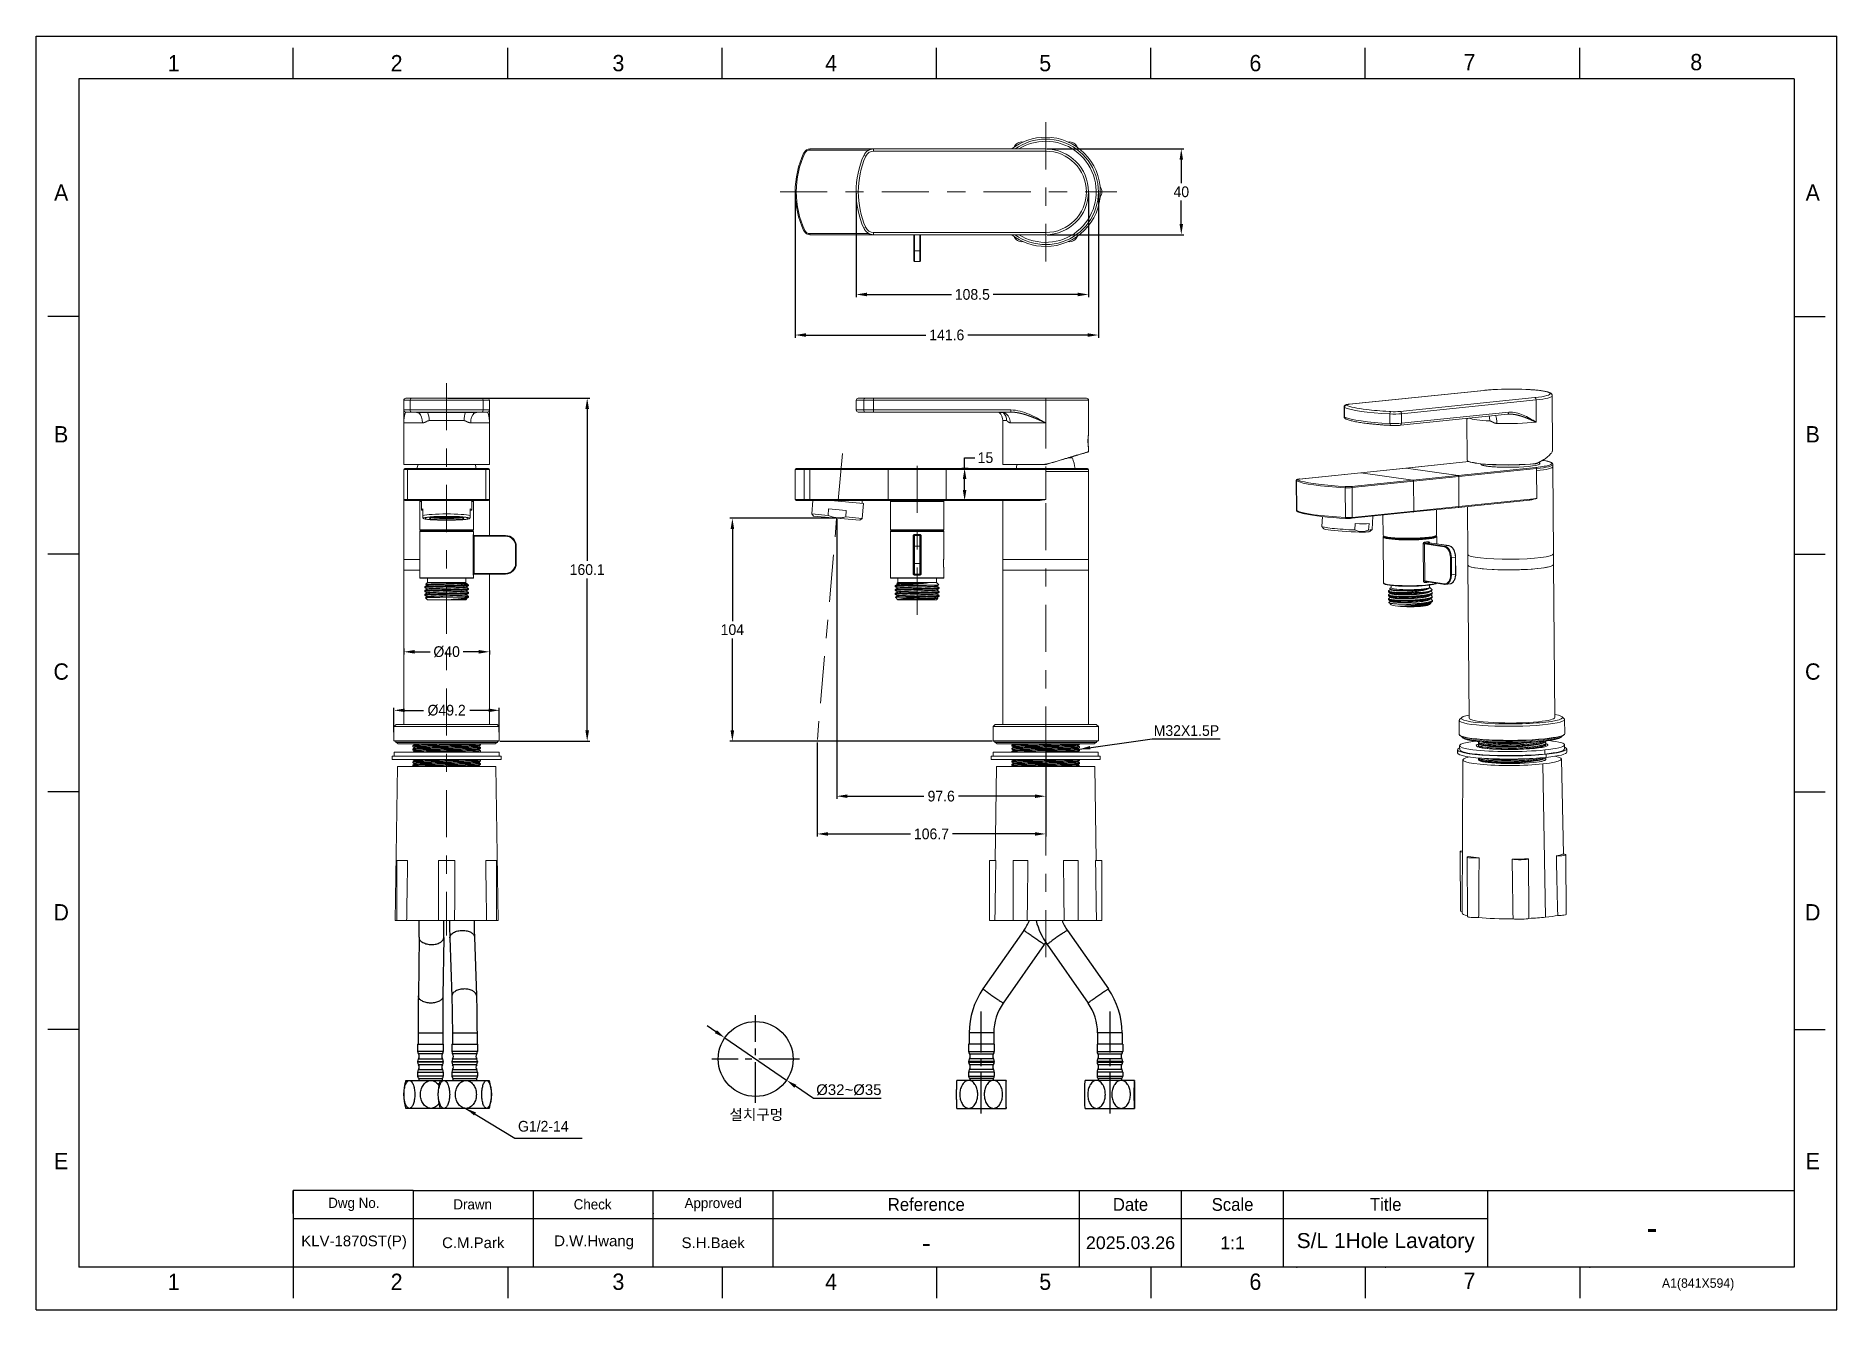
# Model space of a CAD drawing. Extents: x 14045 to 14886, y -16070 to -15475.
import ezdxf

# ---------------------------------------------------------------- set-up
doc = ezdxf.new("R2010")
doc.units = 0
doc.header["$MEASUREMENT"] = 0
for name, pattern in [('CENTER', [47.5, 22, -8.5, 8.5, -8.5]), ('CENTER2', [28.575, 19.05, -3.175, 3.175, -3.175]), ('CENTERX2', [101.6, 63.5, -12.7, 12.7, -12.7])]:
    doc.linetypes.add(name, pattern=pattern)
doc.layers.get('0').update_dxf_attribs({"color": 3, "linetype": 'CONTINUOUS'})
for name, color, linetype in [('CENTER', 1, 'CENTER2'), ('FORM', 7, 'CONTINUOUS'), ('TEXT', 2, 'CONTINUOUS')]:
    doc.layers.add(name, color=color, linetype=linetype)
doc.layers.add('DIM_', color=6, linetype='CONTINUOUS', lineweight=9)
doc.styles.add('Arial Unicode MS', font='ARIALUNI.TTF')
doc.styles.add('ROMANS', font='')
doc.styles.get("Standard").update_dxf_attribs({"font": ''})
doc.styles.get('ROMANS').set_extended_font_data('Gulim')
doc.styles.get('Standard').set_extended_font_data('Gulim')
doc.dimstyles.new('사본 STANDARD', dxfattribs={"dimscale": 0, "dimtxt": 5, "dimasz": 5, "dimexe": 1.25, "dimexo": 0.625, "dimtad": 3, "dimtoh": 1, "dimdsep": 46, "dimtxsty": 'Standard', "dimcen": 2.5, "dimclrd": 3, "dimclre": 3, "dimclrt": 4, "dimadec": 0, "dimazin": 0, "dimtfac": 1, "dimtmove": 0, "dimatfit": 3, "dimfxl": 1, "dimtolj": 1, "dimtzin": 0, "dimarcsym": 0})
doc.dimstyles.new('사본(2) STANDARD', dxfattribs={"dimscale": 0, "dimtxt": 5, "dimasz": 5, "dimexe": 1.25, "dimexo": 0.625, "dimgap": 1.5, "dimtad": 3, "dimtih": 1, "dimtoh": 1, "dimdec": 1, "dimzin": 9, "dimdsep": 46, "dimtxsty": 'Standard', "dimcen": 2.5, "dimclrd": 3, "dimclre": 3, "dimclrt": 4, "dimadec": 0, "dimazin": 0, "dimtfac": 1, "dimtdec": 1, "dimtmove": 0, "dimatfit": 3, "dimfxl": 1.25, "dimtfill": 1, "dimtolj": 1, "dimtzin": 0, "dimarcsym": 0})

msp = doc.modelspace()

# ---------------------------------------------------------------- texts
at = {"layer": 'DIM_', "color": 4, "insert": (14581.96, -15799.71), "char_height": 5, "attachment_point": 5}
msp.add_mtext('M32X1.5P', dxfattribs=at)
at = {"layer": 'DIM_', "insert": (14368.55, -15976.46), "char_height": 5, "attachment_point": 1}
msp.add_mtext_dynamic_manual_height_columns('설치구멍', width=28.1224, gutter_width=12.5, heights=[0], dxfattribs=at)
at = {"layer": 'DIM_', "color": 4, "insert": (14269.83, -15981.89), "char_height": 5, "attachment_point": 1}
msp.add_mtext_dynamic_manual_height_columns('G1/2-14', width=41.5111, gutter_width=12.5, heights=[0], dxfattribs=at)
at = {"layer": 'FORM', "color": 7, "linetype": 'Continuous', "char_height": 7.63, "attachment_point": 5}
for s, insert in [('1', (14109.06, -15488.13)), ('2', (14213.14, -15488.13)), ('3', (14316.7, -15488.13)), ('4', (14416.05, -15488.13)), ('5', (14516.01, -15488.13)), ('6', (14614.17, -15488.13)), ('7', (14714.12, -15487.67)), ('8', (14820.03, -15487.67))]:
    msp.add_mtext_dynamic_manual_height_columns(s, width=50.0595, gutter_width=12.51, heights=[0], dxfattribs=dict(at, insert=insert))
at = {"layer": 'FORM', "char_height": 7.63, "attachment_point": 5}
for s, width, insert in [('A', 10.0119, (14056.51, -15548.53)), ('A', 10.0119, (14874.43, -15548.53)), ('B', 10.0119, (14056.51, -15661.36)), ('B', 10.0119, (14874.43, -15661.36)), ('C', 10.0119, (14056.51, -15772.18)), ('C', 10.0119, (14874.43, -15772.18)), ('D', 10.0119, (14056.51, -15884.51)), ('D', 10.0119, (14874.43, -15884.51)), ('E', 10.0119, (14056.51, -16000.62)), ('E', 10.0119, (14874.43, -16000.62)), ('1', 50.0595, (14109.06, -16057.01)), ('2', 50.0595, (14213.14, -16057.01)), ('3', 50.0595, (14316.7, -16057.01)), ('4', 50.0595, (14416.05, -16057.01)), ('5', 50.0595, (14516.01, -16057.01)), ('6', 50.0595, (14614.17, -16057.01)), ('7', 50.0595, (14714.12, -16056.56))]:
    msp.add_mtext_dynamic_manual_height_columns(s, width=width, gutter_width=12.51, heights=[0], dxfattribs=dict(at, insert=insert))
at = {"layer": 'TEXT', "style": 'ROMANS'}
msp.add_text('A1(841X594)', height=4.3802, dxfattribs=at).set_placement((14804.02, -16059.8))
at = {"layer": 'TEXT', "attachment_point": 5}
for s, width, insert, char_height in [('Dwg No.', 56.019, (14193.17, -16020.87), 4.768), ('Drawn', 56.019, (14248.66, -16020.87), 4.768), ('Check', 56.019, (14304.68, -16020.87), 4.768), ('Approved', 56.019, (14360.96, -16020.93), 4.768), ('Reference', 143.0272, (14460.49, -16020.93), 5.959), ('Date', 47.6757, (14555.84, -16020.93), 5.959), ('Scale', 47.6757, (14603.51, -16020.93), 5.959), ('Title', 95.3515, (14675.03, -16020.93), 5.959)]:
    msp.add_mtext_dynamic_manual_height_columns(s, width=width, gutter_width=29.8, heights=[0], dxfattribs=dict(at, insert=insert, char_height=char_height))
at = {"layer": 'TEXT', "attachment_point": 5, "style": 'Arial Unicode MS'}
for s, width, insert, char_height in [('KLV-1870ST(P)', 56.019, (14193.26, -16038.67), 5), ('C.M.Park', 56.019, (14248.92, -16038.81), 5), ('D.W.Hwang', 56.019, (14305.36, -16038.64), 5), ('S.H.Baek', 56.019, (14360.96, -16038.81), 5), ('2025.03.26', 47.6757, (14555.84, -16038.81), 5.959), ('1:1', 47.6757, (14603.51, -16038.81), 5.959), ('S/L 1Hole Lavatory', 100.9074, (14675.03, -16038.81), 7), ('-', 143.0272, (14460.49, -16038.81), 9)]:
    msp.add_mtext_dynamic_manual_height_columns(s, width=width, gutter_width=29.8, heights=[0], dxfattribs=dict(at, insert=insert, char_height=char_height))
at = {"layer": 'TEXT', "linetype": 'CENTERX2', "insert": (14799.4, -16031.68), "char_height": 11.9189, "attachment_point": 5}
msp.add_mtext_dynamic_manual_height_columns('{\\fHYGothic-Medium|b0|i0|c129|p18;-}', width=143.0272, gutter_width=29.8, heights=[0], dxfattribs=at)

# ---------------------------------------------------------------- blocks, each defined once
blk = doc.blocks.new('*D14')
at = {"layer": 'DIM_', "color": 3, "lineweight": -2, "transparency": 16777216}
for p, q in [((14237.12, -15644.51), (14303.39, -15644.51)), ((14302.14, -15649.51), (14302.14, -15720.49)), ((14302.14, -15799.61), (14302.14, -15728.63)), ((14261.52, -15804.61), (14303.39, -15804.61))]:
    blk.add_line(p, q, dxfattribs=at)
at = {"layer": 'DIM_', "color": 3, "transparency": 16777216}
for points in [[(14301.3, -15649.51), (14302.97, -15649.51), (14302.14, -15644.51)], [(14301.3, -15799.61), (14302.97, -15799.61), (14302.14, -15804.61)]]:
    blk.add_solid(points, dxfattribs=at)
at = {"layer": 'DIM_', "color": 4, "transparency": 16777216, "insert": (14302.14, -15724.56), "char_height": 5, "attachment_point": 5, "bg_fill": 3, "box_fill_scale": 1.25, "bg_fill_color": 256, "bg_fill_true_color": 13158600, "bg_fill_transparency": 0}
blk.add_mtext('\\A1;160.1', dxfattribs=at)
blk = doc.blocks.new('*D15')
at = {"layer": 'DIM_', "color": 3, "lineweight": -2, "transparency": 16777216}
for p, q in [((14211.9, -15800.49), (14211.9, -15788.99)), ((14216.9, -15790.24), (14225.69, -15790.24)), ((14256.1, -15790.24), (14247.31, -15790.24)), ((14261.1, -15800.49), (14261.1, -15788.99))]:
    blk.add_line(p, q, dxfattribs=at)
at = {"layer": 'DIM_', "color": 3, "transparency": 16777216}
for points in [[(14216.9, -15789.4), (14216.9, -15791.07), (14211.9, -15790.24)], [(14256.1, -15789.4), (14256.1, -15791.07), (14261.1, -15790.24)]]:
    blk.add_solid(points, dxfattribs=at)
at = {"layer": 'DIM_', "color": 4, "transparency": 16777216, "insert": (14236.5, -15790.24), "char_height": 5, "attachment_point": 5, "bg_fill": 3, "box_fill_scale": 1.25, "bg_fill_color": 256, "bg_fill_true_color": 13158600, "bg_fill_transparency": 0}
blk.add_mtext('\\A1;%%C49.2', dxfattribs=at)
blk = doc.blocks.new('*D16')
at = {"layer": 'DIM_', "color": 3, "lineweight": -2, "transparency": 16777216}
for p, q in [((14216.5, -15761.44), (14216.5, -15764.16)), ((14221.5, -15762.91), (14228.8, -15762.91)), ((14251.5, -15762.91), (14244.2, -15762.91)), ((14256.5, -15762.34), (14256.5, -15764.16))]:
    blk.add_line(p, q, dxfattribs=at)
at = {"layer": 'DIM_', "color": 3, "transparency": 16777216}
for points in [[(14221.5, -15762.08), (14221.5, -15763.74), (14216.5, -15762.91)], [(14251.5, -15762.08), (14251.5, -15763.74), (14256.5, -15762.91)]]:
    blk.add_solid(points, dxfattribs=at)
at = {"layer": 'DIM_', "color": 4, "transparency": 16777216, "insert": (14236.5, -15762.91), "char_height": 5, "attachment_point": 5, "bg_fill": 3, "box_fill_scale": 1.25, "bg_fill_color": 256, "bg_fill_true_color": 13158600, "bg_fill_transparency": 0}
blk.add_mtext('\\A1;%%C40', dxfattribs=at)
blk = doc.blocks.new('*D17')
at = {"layer": 'DIM_', "color": 3, "lineweight": -2, "transparency": 16777216}
for p, q in [((14418.02, -15700.59), (14368.68, -15700.59)), ((14369.93, -15705.59), (14369.93, -15748.53)), ((14369.93, -15799.61), (14369.93, -15756.67)), ((14491.22, -15804.61), (14368.68, -15804.61))]:
    blk.add_line(p, q, dxfattribs=at)
at = {"layer": 'DIM_', "color": 3, "transparency": 16777216}
for points in [[(14369.1, -15705.59), (14370.77, -15705.59), (14369.93, -15700.59)], [(14369.1, -15799.61), (14370.77, -15799.61), (14369.93, -15804.61)]]:
    blk.add_solid(points, dxfattribs=at)
at = {"layer": 'DIM_', "color": 4, "transparency": 16777216, "insert": (14369.93, -15752.6), "char_height": 5, "attachment_point": 5, "bg_fill": 3, "box_fill_scale": 1.25, "bg_fill_color": 256, "bg_fill_true_color": 13158600, "bg_fill_transparency": 0}
blk.add_mtext('\\A1;104', dxfattribs=at)
blk = doc.blocks.new('*D18')
at = {"layer": 'DIM_', "color": 3, "lineweight": -2, "transparency": 16777216}
for p, q in [((14409.55, -15805.24), (14409.55, -15849.19)), ((14516.24, -15805.04), (14516.24, -15849.19)), ((14414.55, -15847.94), (14453.05, -15847.94)), ((14511.24, -15847.94), (14472.74, -15847.94))]:
    blk.add_line(p, q, dxfattribs=at)
at = {"layer": 'DIM_', "color": 3, "transparency": 16777216}
for points in [[(14414.55, -15847.11), (14414.55, -15848.77), (14409.55, -15847.94)], [(14511.24, -15847.11), (14511.24, -15848.77), (14516.24, -15847.94)]]:
    blk.add_solid(points, dxfattribs=at)
at = {"layer": 'DIM_', "color": 4, "transparency": 16777216, "insert": (14462.89, -15847.94), "char_height": 5, "attachment_point": 5, "bg_fill": 3, "box_fill_scale": 1.25, "bg_fill_color": 256, "bg_fill_true_color": 13158600, "bg_fill_transparency": 0}
blk.add_mtext('\\A1;106.7', dxfattribs=at)
blk = doc.blocks.new('*D19')
at = {"layer": 'DIM_', "color": 3, "lineweight": -2, "transparency": 16777216}
for p, q in [((14418.67, -15700.96), (14418.67, -15831.57)), ((14516.24, -15805.04), (14516.24, -15831.57)), ((14423.67, -15830.32), (14459.35, -15830.32)), ((14511.24, -15830.32), (14475.56, -15830.32))]:
    blk.add_line(p, q, dxfattribs=at)
at = {"layer": 'DIM_', "color": 3, "transparency": 16777216}
for points in [[(14423.67, -15829.49), (14423.67, -15831.15), (14418.67, -15830.32)], [(14511.24, -15829.49), (14511.24, -15831.15), (14516.24, -15830.32)]]:
    blk.add_solid(points, dxfattribs=at)
at = {"layer": 'DIM_', "color": 4, "transparency": 16777216, "insert": (14467.45, -15830.32), "char_height": 5, "attachment_point": 5, "bg_fill": 3, "box_fill_scale": 1.25, "bg_fill_color": 256, "bg_fill_true_color": 13158600, "bg_fill_transparency": 0}
blk.add_mtext('\\A1;97.6', dxfattribs=at)
blk = doc.blocks.new('*D20')
at = {"layer": 'DIM_', "color": 3, "lineweight": -2, "transparency": 16777216}
for p, q in [((14478.38, -15677.31), (14478.38, -15672.31)), ((14478.38, -15672.31), (14483.38, -15672.31)), ((14479.99, -15677.31), (14477.13, -15677.31)), ((14478.38, -15687.31), (14478.38, -15682.31)), ((14479.99, -15692.31), (14477.13, -15692.31))]:
    blk.add_line(p, q, dxfattribs=at)
at = {"layer": 'DIM_', "color": 3, "transparency": 16777216}
for points in [[(14477.55, -15682.31), (14479.22, -15682.31), (14478.38, -15677.31)], [(14477.55, -15687.31), (14479.22, -15687.31), (14478.38, -15692.31)]]:
    blk.add_solid(points, dxfattribs=at)
at = {"layer": 'DIM_', "color": 4, "transparency": 16777216, "insert": (14488.12, -15672.31), "char_height": 5, "attachment_point": 5, "bg_fill": 3, "box_fill_scale": 1.25, "bg_fill_color": 256, "bg_fill_true_color": 13158600, "bg_fill_transparency": 0}
blk.add_mtext('\\A1;15', dxfattribs=at)
blk = doc.blocks.new('*D21')
at = {"layer": 'DIM_', "color": 3, "lineweight": -2, "transparency": 16777216}
for p, q in [((14399.24, -15548.81), (14399.24, -15616.28)), ((14540.84, -15548.81), (14540.84, -15616.28)), ((14404.24, -15615.03), (14460.25, -15615.03)), ((14535.84, -15615.03), (14479.83, -15615.03))]:
    blk.add_line(p, q, dxfattribs=at)
at = {"layer": 'DIM_', "color": 3, "transparency": 16777216}
for points in [[(14404.24, -15614.2), (14404.24, -15615.86), (14399.24, -15615.03)], [(14535.84, -15614.2), (14535.84, -15615.86), (14540.84, -15615.03)]]:
    blk.add_solid(points, dxfattribs=at)
at = {"layer": 'DIM_', "color": 4, "transparency": 16777216, "insert": (14470.04, -15615.03), "char_height": 5, "attachment_point": 5, "bg_fill": 3, "box_fill_scale": 1.25, "bg_fill_color": 256, "bg_fill_true_color": 13158600, "bg_fill_transparency": 0}
blk.add_mtext('\\A1;141.6', dxfattribs=at)
blk = doc.blocks.new('*D22')
at = {"layer": 'DIM_', "color": 3, "lineweight": -2, "transparency": 16777216}
for p, q in [((14427.74, -15548.81), (14427.74, -15597.34)), ((14536.24, -15548.81), (14536.24, -15597.34)), ((14432.74, -15596.09), (14472.2, -15596.09)), ((14531.24, -15596.09), (14491.78, -15596.09))]:
    blk.add_line(p, q, dxfattribs=at)
at = {"layer": 'DIM_', "color": 3, "transparency": 16777216}
for points in [[(14432.74, -15595.26), (14432.74, -15596.92), (14427.74, -15596.09)], [(14531.24, -15595.26), (14531.24, -15596.92), (14536.24, -15596.09)]]:
    blk.add_solid(points, dxfattribs=at)
at = {"layer": 'DIM_', "color": 4, "transparency": 16777216, "insert": (14481.99, -15596.09), "char_height": 5, "attachment_point": 5, "bg_fill": 3, "box_fill_scale": 1.25, "bg_fill_color": 256, "bg_fill_true_color": 13158600, "bg_fill_transparency": 0}
blk.add_mtext('\\A1;108.5', dxfattribs=at)
blk = doc.blocks.new('*D23')
at = {"layer": 'DIM_', "color": 3, "lineweight": -2, "transparency": 16777216}
for p, q in [((14516.87, -15528.18), (14580.82, -15528.18)), ((14579.57, -15533.18), (14579.57, -15544.11)), ((14579.57, -15563.18), (14579.57, -15552.25)), ((14516.87, -15568.18), (14580.82, -15568.18))]:
    blk.add_line(p, q, dxfattribs=at)
at = {"layer": 'DIM_', "color": 3, "transparency": 16777216}
for points in [[(14578.74, -15533.18), (14580.4, -15533.18), (14579.57, -15528.18)], [(14578.74, -15563.18), (14580.4, -15563.18), (14579.57, -15568.18)]]:
    blk.add_solid(points, dxfattribs=at)
at = {"layer": 'DIM_', "color": 4, "transparency": 16777216, "insert": (14579.57, -15548.18), "char_height": 5, "attachment_point": 5, "bg_fill": 3, "box_fill_scale": 1.25, "bg_fill_color": 256, "bg_fill_true_color": 13158600, "bg_fill_transparency": 0}
blk.add_mtext('\\A1;40', dxfattribs=at)
blk = doc.blocks.new('*D24')
at = {"layer": 'DIM_', "color": 3, "lineweight": -2, "transparency": 16777216}
for p, q in [((14362.24, -15940.27), (14358.11, -15937.44)), ((14366.36, -15943.1), (14395.22, -15962.9)), ((14407.74, -15971.5), (14399.34, -15965.73)), ((14439.43, -15971.5), (14407.74, -15971.5))]:
    blk.add_line(p, q, dxfattribs=at)
at = {"layer": 'DIM_', "color": 3, "transparency": 16777216}
for points in [[(14362.71, -15939.58), (14361.76, -15940.96), (14366.36, -15943.1)], [(14399.81, -15965.05), (14398.87, -15966.42), (14395.22, -15962.9)]]:
    blk.add_solid(points, dxfattribs=at)
at = {"layer": 'DIM_', "color": 4, "transparency": 16777216, "insert": (14424.33, -15967.41), "char_height": 5, "attachment_point": 5, "style": 'Arial Unicode MS', "bg_fill": 3, "box_fill_scale": 1.25, "bg_fill_color": 256, "bg_fill_true_color": 13158600, "bg_fill_transparency": 0}
blk.add_mtext('\\A1;%%C32~%%C35', dxfattribs=at)

# ---------------------------------------------------------------- linework, layer by layer
at = {"linetype": 'Continuous', "lineweight": 13}
for p, q in [((14403.38, -15529.89), (14403.83, -15530.11)), ((14406.09, -15528.18), (14406.09, -15528.68)), ((14433.69, -15528.68), (14406.09, -15528.68)), ((14432.2, -15531.58), (14431.29, -15531.18)), ((14435.87, -15529.18), (14435.87, -15528.18)), ((14516.24, -15529.18), (14435.87, -15529.18)), ((14516.24, -15528.18), (14516.24, -15529.18)), ((14403.38, -15566.47), (14403.83, -15566.26)), ((14432.2, -15564.78), (14431.29, -15565.18)), ((14406.09, -15568.18), (14406.09, -15567.68)), ((14406.09, -15567.68), (14433.69, -15567.68)), ((14435.87, -15568.18), (14435.87, -15567.18)), ((14435.87, -15567.18), (14516.24, -15567.18)), ((14455.04, -15568.18), (14455.04, -15575.68)), ((14457.44, -15575.68), (14457.44, -15568.18)), ((14516.24, -15568.18), (14516.24, -15567.18)), ((14455.04, -15575.68), (14454.74, -15575.68)), ((14455.04, -15575.68), (14457.44, -15575.68)), ((14455.04, -15575.68), (14455.04, -15580.68)), ((14457.74, -15575.68), (14457.44, -15575.68)), ((14457.44, -15580.68), (14457.44, -15575.68))]:
    msp.add_line(p, q, dxfattribs=at)
at = {"linetype": 'Continuous', "lineweight": 18}
for p, q in [((14406.09, -15528.18), (14435.87, -15528.18)), ((14435.87, -15528.18), (14516.24, -15528.18)), ((14435.87, -15568.18), (14406.09, -15568.18)), ((14516.24, -15568.18), (14435.87, -15568.18)), ((14454.74, -15575.68), (14454.74, -15568.18)), ((14457.74, -15568.18), (14457.74, -15575.68)), ((14454.74, -15580.38), (14454.74, -15575.68)), ((14457.44, -15580.68), (14455.04, -15580.68)), ((14457.74, -15575.68), (14457.74, -15580.38))]:
    msp.add_line(p, q, dxfattribs=at)
at = {"linetype": 'Continuous', "lineweight": 18, "extrusion": (-0.007688, 0.992816, 0.119401)}
for p, q in [((14720.84, -15640.86), (14657.98, -15647.32)), ((14655.57, -15648.71), (14655.61, -15653.18)), ((14752.97, -15668.47), (14752.78, -15643.39)), ((14681.89, -15657.15), (14732.05, -15652)), ((14712.86, -15654.12), (14713.01, -15673.38)), ((14713.83, -15674.1), (14684.46, -15677.12)), ((14753.04, -15676.45), (14753.03, -15675.46)), ((14633.28, -15682.98), (14633.38, -15696.88)), ((14663.34, -15679.29), (14634.67, -15682.24)), ((14684.46, -15677.12), (14663.34, -15679.29)), ((14663.39, -15679.29), (14687.68, -15682.75)), ((14663.39, -15679.29), (14687.68, -15682.75)), ((14684.5, -15677.12), (14708.8, -15680.58)), ((14708.8, -15680.58), (14684.5, -15677.12)), ((14688.11, -15697.19), (14688, -15683.29)), ((14688.11, -15697.19), (14688, -15683.29)), ((14709.12, -15681.12), (14709.22, -15695.02)), ((14709.12, -15681.12), (14709.22, -15695.02)), ((14745.5, -15678.38), (14745.6, -15691.28)), ((14753.35, -15717.15), (14753.04, -15676.45)), ((14708.96, -15695.47), (14742.14, -15692.06)), ((14645.43, -15699.8), (14645.15, -15704.35)), ((14659.17, -15700.59), (14687.85, -15697.64)), ((14668.71, -15705.78), (14669.08, -15699.57)), ((14673.74, -15699.09), (14673.81, -15708.53)), ((14687.85, -15697.64), (14708.96, -15695.47)), ((14698.81, -15708.33), (14698.72, -15696.53)), ((14713.18, -15695.04), (14713.35, -15717.46)), ((14645.17, -15704.4), (14646.11, -15705.46)), ((14660.77, -15703.03), (14660.58, -15706.02)), ((14667.04, -15706.07), (14667.22, -15703.09)), ((14667.62, -15706.76), (14668.68, -15705.83)), ((14673.82, -15709.32), (14673.99, -15730.67)), ((14673.91, -15708.71), (14674.21, -15709)), ((14674.11, -15708.94), (14673.91, -15709.14)), ((14674.82, -15709.3), (14674.82, -15709.46)), ((14697.82, -15709.28), (14697.82, -15709.13)), ((14698.43, -15708.81), (14698.72, -15708.51)), ((14698.73, -15708.95), (14698.53, -15708.75)), ((14698.85, -15712.56), (14698.82, -15709.13)), ((14704.45, -15713.35), (14695.37, -15712.06)), ((14713.35, -15717.46), (14713.39, -15722.43)), ((14753.39, -15722.12), (14753.35, -15717.15)), ((14707.73, -15726.67), (14707.67, -15718.73)), ((14713.39, -15722.43), (14713.94, -15793.91)), ((14713.39, -15722.43), (14713.39, -15722.43)), ((14753.94, -15793.6), (14753.39, -15722.12)), ((14673.99, -15730.67), (14673.99, -15730.67)), ((14676.27, -15734.52), (14676.27, -15734.96)), ((14677.5, -15732.86), (14676.96, -15733.4)), ((14677.38, -15733.86), (14677.38, -15733.87)), ((14677.5, -15731.92), (14677.5, -15732.92)), ((14693.54, -15730.12), (14702.62, -15731.42)), ((14695.5, -15732.78), (14695.5, -15731.78)), ((14696.58, -15733.76), (14695.5, -15732.72)), ((14703.14, -15731.43), (14705.02, -15731.23)), ((14676.28, -15736.32), (14676.28, -15736.76)), ((14676.29, -15738.12), (14676.3, -15738.56)), ((14676.56, -15739.95), (14677.63, -15740.99)), ((14677.4, -15735.66), (14677.4, -15735.67)), ((14677.41, -15737.46), (14677.41, -15737.47)), ((14677.42, -15739.26), (14677.42, -15739.27)), ((14695.5, -15740.86), (14695.96, -15740.4)), ((14696.78, -15735.7), (14696.77, -15735.26)), ((14696.79, -15737.5), (14696.79, -15737.06)), ((14696.8, -15739.31), (14696.8, -15738.86)), ((14710.51, -15793.6), (14709.53, -15794.58)), ((14713.94, -15793.91), (14713.94, -15793.91)), ((14758.37, -15794.21), (14757.37, -15793.24)), ((14709.35, -15794.94), (14709.4, -15801.49)), ((14709.4, -15801.49), (14709.4, -15801.49)), ((14709.58, -15801.84), (14709.78, -15802.04)), ((14758.23, -15801.66), (14758.43, -15801.47)), ((14758.6, -15801.11), (14758.55, -15794.56)), ((14708.56, -15808.65), (14708.57, -15810.14)), ((14709.54, -15806.75), (14709.56, -15808.64)), ((14718.28, -15805.01), (14718.28, -15805.53)), ((14718.29, -15806.5), (14718.3, -15807.02)), ((14749.79, -15806.03), (14749.79, -15805.51)), ((14749.8, -15807.12), (14749.8, -15807)), ((14758.56, -15808.26), (14758.54, -15806.37)), ((14759.57, -15809.74), (14759.56, -15808.25)), ((14711.1, -15813.39), (14710.65, -15884.88)), ((14718.34, -15812.46), (14718.34, -15812.98)), ((14758.06, -15857.36), (14757.09, -15813.03)), ((14709.73, -15856.12), (14709.94, -15883.91)), ((14713.03, -15858.72), (14713.24, -15886.52)), ((14759.35, -15885.48), (14759.14, -15857.68))]:
    msp.add_line(p, q, dxfattribs=at)
at = {"linetype": 'Continuous', "lineweight": 13, "extrusion": (-0.007688, 0.992816, 0.119401)}
for p, q in [((14720.94, -15640.87), (14658.07, -15647.32)), ((14655.74, -15648.86), (14655.78, -15653.33)), ((14681.75, -15650.69), (14744.61, -15644.23)), ((14745.24, -15645.32), (14682.38, -15651.77)), ((14745.24, -15645.32), (14745.32, -15655.74)), ((14676.96, -15656.34), (14676.92, -15651.88)), ((14682.38, -15651.77), (14682.41, -15656.24)), ((14682.41, -15656.24), (14732.57, -15651.09)), ((14713.84, -15674.11), (14684.5, -15677.12)), ((14633.35, -15683.06), (14633.46, -15696.96)), ((14663.39, -15679.29), (14634.72, -15682.24)), ((14659.01, -15685.7), (14687.68, -15682.75)), ((14688, -15683.29), (14659.33, -15686.24)), ((14684.5, -15677.12), (14663.39, -15679.29)), ((14687.68, -15682.75), (14708.8, -15680.58)), ((14709.12, -15681.12), (14688, -15683.29)), ((14708.8, -15680.58), (14745.17, -15676.84)), ((14745.49, -15677.38), (14709.12, -15681.12)), ((14745.49, -15677.38), (14745.5, -15678.38)), ((14656.25, -15700.2), (14656.14, -15686.3)), ((14659.33, -15686.24), (14659.43, -15700.14)), ((14709.22, -15695.02), (14745.6, -15691.28)), ((14659.43, -15700.14), (14688.11, -15697.19)), ((14688.11, -15697.19), (14709.22, -15695.02)), ((14677.32, -15709.85), (14677.32, -15710.02)), ((14692.66, -15729.83), (14692.53, -15712.56)), ((14702.3, -15713.87), (14693.17, -15712.57)), ((14693.17, -15712.57), (14693.3, -15729.84)), ((14693.46, -15712.26), (14702.53, -15713.55)), ((14704.41, -15713.35), (14695.34, -15712.06)), ((14702.53, -15713.55), (14704.41, -15713.35)), ((14705.32, -15726.89), (14705.26, -15718.95)), ((14707.56, -15718.76), (14705.68, -15718.95)), ((14705.68, -15718.95), (14705.74, -15726.9)), ((14707.62, -15726.7), (14707.56, -15718.76)), ((14693.3, -15729.84), (14702.43, -15731.14)), ((14705.74, -15726.9), (14707.62, -15726.7)), ((14743.84, -15806.28), (14743.84, -15805.75)), ((14743.85, -15807.77), (14743.85, -15807.24)), ((14749.32, -15810.62), (14749.31, -15808.74)), ((14749.96, -15812.2), (14749.94, -15810.71)), ((14743.9, -15813.72), (14743.9, -15813.2)), ((14748.42, -15815.25), (14749.6, -15886.83))]:
    msp.add_line(p, q, dxfattribs=at)
at = {"linetype": 'Continuous', "lineweight": 18, "extrusion": (0, 1, 0)}
for p, q in [((14216.5, -15650.01), (14216.5, -15645.51)), ((14217.5, -15644.51), (14219.9, -15644.51)), ((14219.9, -15644.51), (14253.1, -15644.51)), ((14255.5, -15644.51), (14253.1, -15644.51)), ((14256.5, -15645.51), (14256.5, -15650.01)), ((14427.74, -15645.51), (14427.74, -15650.01)), ((14432.2, -15644.51), (14428.74, -15644.51)), ((14432.2, -15644.51), (14435.87, -15644.51)), ((14435.87, -15644.51), (14516.24, -15644.51)), ((14499.99, -15650.01), (14499.99, -15651.01)), ((14516.24, -15644.51), (14535.24, -15644.51)), ((14536.24, -15661.43), (14536.24, -15645.51)), ((14216.5, -15656.01), (14216.5, -15675.36)), ((14219.9, -15651.01), (14217.5, -15651.01)), ((14253.1, -15651.01), (14219.9, -15651.01)), ((14255.5, -15651.01), (14253.1, -15651.01)), ((14256.5, -15675.36), (14256.5, -15656.01)), ((14432.2, -15651.01), (14428.74, -15651.01)), ((14435.87, -15651.01), (14432.2, -15651.01)), ((14499.99, -15651.01), (14435.87, -15651.01)), ((14496.24, -15655), (14496.24, -15675.41)), ((14536.24, -15669.49), (14536.24, -15667.6)), ((14256.38, -15675.51), (14216.61, -15675.51)), ((14515.51, -15675.51), (14496.34, -15675.51)), ((14527.06, -15672.31), (14528.74, -15672.31)), ((14216.5, -15691.81), (14216.5, -15677.81)), ((14217, -15677.31), (14218.42, -15677.31)), ((14218.42, -15677.31), (14254.57, -15677.31)), ((14254.57, -15677.31), (14256, -15677.31)), ((14256.5, -15677.81), (14256.5, -15691.81)), ((14399.24, -15677.81), (14399.24, -15691.81)), ((14403.83, -15677.31), (14399.74, -15677.31)), ((14403.83, -15677.31), (14406.09, -15677.31)), ((14406.09, -15677.31), (14442.74, -15677.31)), ((14442.74, -15677.81), (14442.74, -15677.31)), ((14442.74, -15677.31), (14469.74, -15677.31)), ((14442.74, -15677.31), (14442.74, -15677.81)), ((14442.74, -15691.81), (14442.74, -15677.81)), ((14442.74, -15691.81), (14442.74, -15677.81)), ((14469.74, -15677.31), (14469.74, -15677.81)), ((14469.74, -15677.81), (14469.74, -15677.31)), ((14469.74, -15677.31), (14516.24, -15677.31)), ((14469.74, -15677.81), (14469.74, -15691.81)), ((14469.74, -15677.81), (14469.74, -15691.81)), ((14516.24, -15677.31), (14535.74, -15677.31)), ((14536.24, -15678.81), (14516.24, -15678.81)), ((14536.24, -15678.81), (14516.24, -15678.81)), ((14516.24, -15678.81), (14516.24, -15691.81)), ((14536.24, -15678.81), (14536.24, -15677.81)), ((14536.24, -15719.81), (14536.24, -15678.81)), ((14216.5, -15691.81), (14216.5, -15719.81)), ((14217, -15692.31), (14218.42, -15692.31)), ((14254.57, -15692.31), (14218.42, -15692.31)), ((14224, -15692.81), (14224, -15706.01)), ((14224.7, -15692.62), (14224.7, -15696.6)), ((14248.3, -15696.6), (14248.3, -15692.62)), ((14249, -15706.01), (14249, -15692.81)), ((14256, -15692.31), (14254.57, -15692.31)), ((14256.5, -15708.61), (14256.5, -15691.81)), ((14399.74, -15692.31), (14403.83, -15692.31)), ((14406.09, -15692.31), (14403.83, -15692.31)), ((14442.74, -15692.31), (14406.09, -15692.31)), ((14407.53, -15692.31), (14406.98, -15698.56)), ((14415.86, -15692.31), (14431.1, -15693.65)), ((14430.5, -15693.59), (14430.61, -15692.31)), ((14442.74, -15692.31), (14442.74, -15691.81)), ((14442.74, -15691.81), (14442.74, -15692.31)), ((14469.74, -15692.31), (14442.74, -15692.31)), ((14443.74, -15692.81), (14443.74, -15706.01)), ((14468.74, -15706.01), (14468.74, -15692.81)), ((14469.74, -15691.81), (14469.74, -15692.31)), ((14469.74, -15692.31), (14469.74, -15691.81)), ((14511.8, -15692.31), (14469.74, -15692.31)), ((14496.24, -15692.31), (14496.24, -15719.81)), ((14225.45, -15696.24), (14225.45, -15699.23)), ((14225.45, -15700.38), (14225.74, -15700.67)), ((14226.6, -15700.41), (14226.6, -15700.59)), ((14229.98, -15700.21), (14229.9, -15700.19)), ((14229.98, -15700.21), (14229.98, -15700.18)), ((14230.55, -15700.22), (14229.98, -15700.21)), ((14230.79, -15700.22), (14230.44, -15700.26)), ((14230.44, -15700.26), (14230.64, -15700.31)), ((14230.46, -15700.13), (14230.7, -15700.13)), ((14230.55, -15700.22), (14230.55, -15700.13)), ((14230.91, -15700.18), (14230.55, -15700.22)), ((14230.64, -15700.31), (14230.64, -15700.24)), ((14230.64, -15700.31), (14231.22, -15700.32)), ((14230.7, -15700.13), (14230.91, -15700.18)), ((14230.94, -15700.14), (14230.78, -15700.1)), ((14231.37, -15700.23), (14230.79, -15700.22)), ((14230.94, -15700.14), (14230.94, -15700.09)), ((14231.52, -15700.14), (14230.94, -15700.14)), ((14231.46, -15700.32), (14231.1, -15700.36)), ((14231.1, -15700.36), (14231.31, -15700.41)), ((14231.22, -15700.32), (14231.22, -15700.23)), ((14231.22, -15700.32), (14231.57, -15700.28)), ((14231.31, -15700.41), (14231.31, -15700.34)), ((14231.31, -15700.41), (14231.88, -15700.41)), ((14231.35, -15700.05), (14231.67, -15700.06)), ((14231.57, -15700.28), (14231.37, -15700.23)), ((14231.76, -15700.15), (14231.4, -15700.19)), ((14231.4, -15700.19), (14231.61, -15700.23)), ((14232.03, -15700.33), (14231.46, -15700.32)), ((14231.52, -15700.14), (14231.52, -15700.06)), ((14231.87, -15700.11), (14231.52, -15700.14)), ((14231.61, -15700.23), (14231.61, -15700.16)), ((14231.61, -15700.23), (14232.18, -15700.24)), ((14231.67, -15700.06), (14231.87, -15700.11)), ((14231.91, -15700.06), (14231.75, -15700.03)), ((14232.33, -15700.16), (14231.76, -15700.15)), ((14232.12, -15700.42), (14231.77, -15700.46)), ((14231.77, -15700.46), (14231.98, -15700.5)), ((14231.88, -15700.41), (14231.88, -15700.33)), ((14231.88, -15700.41), (14232.24, -15700.37)), ((14231.91, -15700.06), (14231.91, -15700.02)), ((14232.48, -15700.07), (14231.91, -15700.06)), ((14231.98, -15700.5), (14231.98, -15700.43)), ((14231.98, -15700.5), (14232.55, -15700.51)), ((14232.24, -15700.37), (14232.03, -15700.33)), ((14232.42, -15700.24), (14232.07, -15700.28)), ((14232.07, -15700.28), (14232.27, -15700.33)), ((14232.7, -15700.42), (14232.12, -15700.42)), ((14232.18, -15700.24), (14232.18, -15700.15)), ((14232.18, -15700.24), (14232.54, -15700.2)), ((14232.27, -15700.33), (14232.27, -15700.26)), ((14232.27, -15700.33), (14232.85, -15700.34)), ((14232.54, -15700.2), (14232.33, -15700.16)), ((14232.72, -15700.07), (14232.37, -15700.11)), ((14232.37, -15700.11), (14232.57, -15700.16)), ((14233, -15700.25), (14232.42, -15700.24)), ((14232.48, -15700.07), (14232.48, -15699.98)), ((14232.84, -15700.03), (14232.48, -15700.07)), ((14232.54, -15699.98), (14232.63, -15699.98)), ((14232.55, -15700.51), (14232.55, -15700.42)), ((14232.55, -15700.51), (14232.91, -15700.47)), ((14232.57, -15700.16), (14232.57, -15700.09)), ((14232.57, -15700.16), (14233.15, -15700.17)), ((14232.63, -15699.98), (14232.84, -15700.03)), ((14232.91, -15700.47), (14232.7, -15700.42)), ((14233.3, -15700.08), (14232.72, -15700.07)), ((14233.09, -15700.34), (14232.73, -15700.38)), ((14232.73, -15700.38), (14232.94, -15700.43)), ((14232.87, -15699.99), (14232.8, -15699.97)), ((14232.85, -15700.34), (14232.85, -15700.25)), ((14232.85, -15700.34), (14233.2, -15700.3)), ((14232.87, -15699.99), (14232.87, -15699.97)), ((14233.45, -15699.99), (14232.87, -15699.99)), ((14232.94, -15700.43), (14232.94, -15700.36)), ((14232.94, -15700.43), (14233.51, -15700.44)), ((14233.2, -15700.3), (14233, -15700.25)), ((14233.39, -15700.17), (14233.03, -15700.21)), ((14233.03, -15700.21), (14233.24, -15700.26)), ((14233.66, -15700.35), (14233.09, -15700.34)), ((14233.15, -15700.17), (14233.15, -15700.08)), ((14233.15, -15700.17), (14233.5, -15700.13)), ((14233.24, -15700.26), (14233.24, -15700.19)), ((14233.24, -15700.26), (14233.81, -15700.26)), ((14233.5, -15700.13), (14233.3, -15700.08)), ((14233.69, -15700), (14233.33, -15700.04)), ((14233.33, -15700.04), (14233.54, -15700.08)), ((14233.96, -15700.18), (14233.39, -15700.17)), ((14233.76, -15700.44), (14233.4, -15700.48)), ((14233.4, -15700.48), (14233.61, -15700.52)), ((14233.45, -15699.99), (14233.45, -15699.94)), ((14233.8, -15699.95), (14233.45, -15699.99)), ((14233.51, -15700.44), (14233.51, -15700.35)), ((14233.51, -15700.44), (14233.87, -15700.4)), ((14233.54, -15700.08), (14233.54, -15700.01)), ((14233.54, -15700.08), (14234.11, -15700.09)), ((14233.61, -15700.52), (14233.61, -15700.46)), ((14233.61, -15700.52), (14234.18, -15700.53)), ((14233.87, -15700.4), (14233.66, -15700.35)), ((14234.26, -15700), (14233.69, -15700)), ((14234.06, -15700.27), (14233.7, -15700.31)), ((14233.7, -15700.31), (14233.91, -15700.35)), ((14233.71, -15699.93), (14233.8, -15699.95)), ((14234.33, -15700.45), (14233.76, -15700.44)), ((14233.81, -15700.26), (14233.81, -15700.18)), ((14233.81, -15700.26), (14234.17, -15700.22)), ((14233.91, -15700.35), (14233.91, -15700.28)), ((14233.91, -15700.35), (14234.48, -15700.36)), ((14234.17, -15700.22), (14233.96, -15700.18)), ((14234, -15700.13), (14234.35, -15700.09)), ((14234.21, -15700.18), (14234, -15700.13)), ((14234.63, -15700.27), (14234.06, -15700.27)), ((14234.11, -15700.09), (14234.11, -15700)), ((14234.11, -15700.09), (14234.47, -15700.05)), ((14234.18, -15700.53), (14234.18, -15700.44)), ((14234.18, -15700.53), (14234.54, -15700.49)), ((14234.21, -15700.18), (14234.21, -15700.11)), ((14234.78, -15700.19), (14234.21, -15700.18)), ((14234.47, -15700.05), (14234.26, -15700)), ((14234.65, -15699.92), (14234.3, -15699.96)), ((14234.3, -15699.96), (14234.5, -15700.01)), ((14234.41, -15699.92), (14234.31, -15699.92)), ((14234.54, -15700.49), (14234.33, -15700.45)), ((14234.35, -15700.09), (14234.93, -15700.1)), ((14234.72, -15700.36), (14234.36, -15700.4)), ((14234.36, -15700.4), (14234.57, -15700.45)), ((14234.41, -15699.92), (14234.41, -15699.91)), ((14234.46, -15699.91), (14234.41, -15699.92)), ((14234.48, -15700.36), (14234.48, -15700.27)), ((14234.48, -15700.36), (14234.84, -15700.32)), ((14234.5, -15700.01), (14234.5, -15699.94)), ((14234.5, -15700.01), (14235.08, -15700.02)), ((14234.57, -15700.45), (14234.57, -15700.38)), ((14234.57, -15700.45), (14235.15, -15700.46)), ((14234.84, -15700.32), (14234.63, -15700.27)), ((14235.23, -15699.93), (14234.65, -15699.92)), ((14234.66, -15700.23), (14235.02, -15700.19)), ((14234.87, -15700.28), (14234.66, -15700.23)), ((14235.3, -15700.37), (14234.72, -15700.36)), ((14234.78, -15700.19), (14234.78, -15700.1)), ((14235.14, -15700.15), (14234.78, -15700.19)), ((14234.87, -15700.28), (14234.87, -15700.21)), ((14235.44, -15700.28), (14234.87, -15700.28)), ((14234.93, -15700.1), (14235.14, -15700.15)), ((14234.96, -15700.06), (14235.32, -15700.02)), ((14235.17, -15700.1), (14234.96, -15700.06)), ((14235.02, -15700.19), (14235.59, -15700.2)), ((14235.39, -15700.46), (14235.03, -15700.5)), ((14235.03, -15700.5), (14235.24, -15700.55)), ((14235.08, -15700.02), (14235.08, -15699.93)), ((14235.08, -15700.02), (14235.43, -15699.98)), ((14235.15, -15700.46), (14235.15, -15700.37)), ((14235.15, -15700.46), (14235.5, -15700.42)), ((14235.17, -15700.1), (14235.17, -15700.04)), ((14235.74, -15700.11), (14235.17, -15700.1)), ((14235.43, -15699.98), (14235.23, -15699.93)), ((14235.24, -15700.55), (14235.24, -15700.48)), ((14235.24, -15700.55), (14235.81, -15700.55)), ((14235.5, -15700.42), (14235.3, -15700.37)), ((14235.47, -15699.93), (14235.32, -15699.9)), ((14235.32, -15700.02), (14235.89, -15700.03)), ((14235.33, -15700.33), (14235.69, -15700.29)), ((14235.54, -15700.37), (14235.33, -15700.33)), ((14235.96, -15700.47), (14235.39, -15700.46)), ((14235.44, -15700.28), (14235.44, -15700.2)), ((14235.8, -15700.25), (14235.44, -15700.28)), ((14235.47, -15699.93), (14235.47, -15699.9)), ((14236.04, -15699.94), (14235.47, -15699.93)), ((14235.54, -15700.37), (14235.54, -15700.3)), ((14236.11, -15700.38), (14235.54, -15700.37)), ((14235.59, -15700.2), (14235.8, -15700.25)), ((14235.63, -15700.15), (14235.99, -15700.12)), ((14235.84, -15700.2), (14235.63, -15700.15)), ((14235.69, -15700.29), (14236.26, -15700.3)), ((14235.74, -15700.11), (14235.74, -15700.02)), ((14236.1, -15700.07), (14235.74, -15700.11)), ((14235.81, -15700.55), (14235.81, -15700.47)), ((14235.81, -15700.55), (14236.17, -15700.51)), ((14235.84, -15700.2), (14235.84, -15700.13)), ((14236.41, -15700.21), (14235.84, -15700.2)), ((14235.89, -15700.03), (14236.1, -15700.07)), ((14235.93, -15699.98), (14236.29, -15699.94)), ((14236.14, -15700.03), (14235.93, -15699.98)), ((14236.17, -15700.51), (14235.96, -15700.47)), ((14235.99, -15700.12), (14236.56, -15700.12)), ((14236, -15700.42), (14236.35, -15700.38)), ((14236.2, -15700.47), (14236, -15700.42)), ((14236.04, -15699.94), (14236.04, -15699.89)), ((14236.4, -15699.9), (14236.04, -15699.94)), ((14236.11, -15700.38), (14236.11, -15700.29)), ((14236.47, -15700.34), (14236.11, -15700.38)), ((14236.14, -15700.03), (14236.14, -15699.96)), ((14236.71, -15700.04), (14236.14, -15700.03)), ((14236.2, -15700.47), (14236.2, -15700.4)), ((14236.78, -15700.48), (14236.2, -15700.47)), ((14236.26, -15700.3), (14236.47, -15700.34)), ((14236.29, -15699.94), (14236.86, -15699.95)), ((14236.3, -15700.25), (14236.65, -15700.21)), ((14236.5, -15700.3), (14236.3, -15700.25)), ((14236.35, -15700.38), (14236.93, -15700.39)), ((14236.36, -15699.89), (14236.4, -15699.9)), ((14236.41, -15700.21), (14236.41, -15700.12)), ((14236.77, -15700.17), (14236.41, -15700.21)), ((14236.5, -15700.3), (14236.5, -15700.23)), ((14237.08, -15700.31), (14236.5, -15700.3)), ((14236.56, -15700.12), (14236.77, -15700.17)), ((14236.6, -15700.08), (14236.95, -15700.04)), ((14236.8, -15700.13), (14236.6, -15700.08)), ((14236.65, -15700.21), (14237.23, -15700.22)), ((14236.66, -15700.52), (14237.02, -15700.48)), ((14236.87, -15700.57), (14236.66, -15700.52)), ((14236.71, -15700.04), (14236.71, -15699.95)), ((14237.07, -15700), (14236.71, -15700.04)), ((14236.78, -15700.48), (14236.78, -15700.39)), ((14237.13, -15700.44), (14236.78, -15700.48)), ((14236.8, -15700.13), (14236.8, -15700.06)), ((14237.38, -15700.13), (14236.8, -15700.13)), ((14236.86, -15699.95), (14237.07, -15700)), ((14236.87, -15700.57), (14236.87, -15700.5)), ((14237.44, -15700.58), (14236.87, -15700.57)), ((14236.89, -15699.91), (14237.03, -15699.89)), ((14237.1, -15699.95), (14236.89, -15699.91)), ((14236.93, -15700.39), (14237.13, -15700.44)), ((14236.95, -15700.04), (14237.53, -15700.05)), ((14236.96, -15700.35), (14237.32, -15700.31)), ((14237.17, -15700.4), (14236.96, -15700.35)), ((14237.02, -15700.48), (14237.59, -15700.49)), ((14237.08, -15700.31), (14237.08, -15700.22)), ((14237.43, -15700.27), (14237.08, -15700.31)), ((14237.1, -15699.95), (14237.1, -15699.89)), ((14237.67, -15699.96), (14237.1, -15699.95)), ((14237.17, -15700.4), (14237.17, -15700.33)), ((14237.74, -15700.4), (14237.17, -15700.4)), ((14237.23, -15700.22), (14237.43, -15700.27)), ((14237.26, -15700.18), (14237.62, -15700.14)), ((14237.47, -15700.22), (14237.26, -15700.18)), ((14237.32, -15700.31), (14237.89, -15700.32)), ((14237.38, -15700.13), (14237.38, -15700.05)), ((14237.73, -15700.09), (14237.38, -15700.13)), ((14237.44, -15700.58), (14237.44, -15700.49)), ((14237.8, -15700.54), (14237.44, -15700.58)), ((14237.47, -15700.22), (14237.47, -15700.15)), ((14238.04, -15700.23), (14237.47, -15700.22)), ((14237.53, -15700.05), (14237.73, -15700.09)), ((14237.56, -15700), (14237.92, -15699.96)), ((14237.77, -15700.05), (14237.56, -15700)), ((14237.59, -15700.49), (14237.8, -15700.54)), ((14237.62, -15700.14), (14238.19, -15700.14)), ((14237.63, -15700.45), (14237.98, -15700.41)), ((14237.83, -15700.49), (14237.63, -15700.45)), ((14237.67, -15699.96), (14237.67, -15699.9)), ((14238.03, -15699.92), (14237.67, -15699.96)), ((14237.74, -15700.4), (14237.74, -15700.32)), ((14238.1, -15700.36), (14237.74, -15700.4)), ((14237.77, -15700.05), (14237.77, -15699.98)), ((14238.34, -15700.06), (14237.77, -15700.05)), ((14237.83, -15700.49), (14237.83, -15700.42)), ((14238.41, -15700.5), (14237.83, -15700.49)), ((14237.89, -15700.32), (14238.1, -15700.36)), ((14237.92, -15699.96), (14238.49, -15699.97)), ((14237.93, -15700.27), (14238.28, -15700.23)), ((14238.13, -15700.32), (14237.93, -15700.27)), ((14237.94, -15699.9), (14238.03, -15699.92)), ((14237.98, -15700.41), (14238.56, -15700.41)), ((14238.04, -15700.23), (14238.04, -15700.14)), ((14238.4, -15700.19), (14238.04, -15700.23)), ((14238.13, -15700.32), (14238.13, -15700.25)), ((14238.71, -15700.33), (14238.13, -15700.32)), ((14238.19, -15700.14), (14238.4, -15700.19)), ((14238.23, -15700.1), (14238.58, -15700.06)), ((14238.43, -15700.15), (14238.23, -15700.1)), ((14238.28, -15700.23), (14238.86, -15700.24)), ((14238.29, -15700.54), (14238.65, -15700.5)), ((14238.5, -15700.59), (14238.29, -15700.54)), ((14238.34, -15700.06), (14238.34, -15699.97)), ((14238.7, -15700.02), (14238.34, -15700.06)), ((14238.41, -15700.5), (14238.41, -15700.41)), ((14238.76, -15700.46), (14238.41, -15700.5)), ((14238.43, -15700.15), (14238.43, -15700.08)), ((14239.01, -15700.16), (14238.43, -15700.15)), ((14238.49, -15699.97), (14238.7, -15700.02)), ((14238.5, -15700.59), (14238.5, -15700.52)), ((14239.07, -15700.6), (14238.5, -15700.59)), ((14238.53, -15699.93), (14238.64, -15699.92)), ((14238.73, -15699.98), (14238.53, -15699.93)), ((14238.56, -15700.41), (14238.76, -15700.46)), ((14238.58, -15700.06), (14239.16, -15700.07)), ((14238.59, -15700.37), (14238.95, -15700.33)), ((14238.8, -15700.42), (14238.59, -15700.37)), ((14238.65, -15700.5), (14239.22, -15700.51)), ((14238.71, -15700.33), (14238.71, -15700.24)), ((14239.06, -15700.29), (14238.71, -15700.33)), ((14238.73, -15699.98), (14238.73, -15699.92)), ((14239.31, -15699.98), (14238.73, -15699.98)), ((14238.8, -15700.42), (14238.8, -15700.35)), ((14239.37, -15700.42), (14238.8, -15700.42)), ((14238.86, -15700.24), (14239.06, -15700.29)), ((14238.89, -15700.2), (14239.25, -15700.16)), ((14239.1, -15700.24), (14238.89, -15700.2)), ((14238.95, -15700.33), (14239.52, -15700.34)), ((14239.01, -15700.16), (14239.01, -15700.07)), ((14239.36, -15700.12), (14239.01, -15700.16)), ((14239.07, -15700.6), (14239.07, -15700.51)), ((14239.43, -15700.56), (14239.07, -15700.6)), ((14239.1, -15700.24), (14239.1, -15700.18)), ((14239.67, -15700.25), (14239.1, -15700.24)), ((14239.16, -15700.07), (14239.36, -15700.12)), ((14239.19, -15700.03), (14239.55, -15699.99)), ((14239.4, -15700.07), (14239.19, -15700.03)), ((14239.22, -15700.51), (14239.43, -15700.56)), ((14239.25, -15700.16), (14239.82, -15700.17)), ((14239.26, -15700.47), (14239.62, -15700.43)), ((14239.47, -15700.51), (14239.26, -15700.47)), ((14239.31, -15699.98), (14239.31, -15699.93)), ((14239.64, -15699.95), (14239.31, -15699.98)), ((14239.37, -15700.42), (14239.37, -15700.34)), ((14239.73, -15700.39), (14239.37, -15700.42)), ((14239.4, -15700.07), (14239.4, -15700)), ((14239.97, -15700.08), (14239.4, -15700.07)), ((14239.47, -15700.51), (14239.47, -15700.44)), ((14240.04, -15700.52), (14239.47, -15700.51)), ((14239.52, -15700.34), (14239.73, -15700.39)), ((14239.55, -15699.99), (14240.12, -15699.99)), ((14239.56, -15700.29), (14239.92, -15700.26)), ((14239.77, -15700.34), (14239.56, -15700.29)), ((14239.62, -15700.43), (14240.19, -15700.44)), ((14239.67, -15700.25), (14239.67, -15700.16)), ((14240.03, -15700.21), (14239.67, -15700.25)), ((14239.77, -15700.34), (14239.77, -15700.27)), ((14240.34, -15700.35), (14239.77, -15700.34)), ((14239.82, -15700.17), (14240.03, -15700.21)), ((14239.86, -15700.12), (14240.21, -15700.08)), ((14240.06, -15700.17), (14239.86, -15700.12)), ((14239.92, -15700.26), (14240.49, -15700.26)), ((14239.97, -15700.08), (14239.97, -15699.99)), ((14240.33, -15700.04), (14239.97, -15700.08)), ((14240.04, -15700.52), (14240.04, -15700.43)), ((14240.4, -15700.48), (14240.04, -15700.52)), ((14240.06, -15700.17), (14240.06, -15700.1)), ((14240.64, -15700.18), (14240.06, -15700.17)), ((14240.12, -15699.99), (14240.33, -15700.04)), ((14240.19, -15700.44), (14240.4, -15700.48)), ((14240.21, -15700.08), (14240.79, -15700.09)), ((14240.22, -15700.39), (14240.58, -15700.35)), ((14240.43, -15700.44), (14240.22, -15700.39)), ((14240.36, -15700), (14240.25, -15699.97)), ((14240.34, -15700.35), (14240.34, -15700.26)), ((14240.7, -15700.31), (14240.34, -15700.35)), ((14240.36, -15700), (14240.36, -15699.98)), ((14240.86, -15700), (14240.36, -15700)), ((14240.43, -15700.44), (14240.43, -15700.37)), ((14241.01, -15700.45), (14240.43, -15700.44)), ((14240.49, -15700.26), (14240.7, -15700.31)), ((14240.52, -15700.22), (14240.88, -15700.18)), ((14240.73, -15700.27), (14240.52, -15700.22)), ((14240.58, -15700.35), (14241.15, -15700.36)), ((14240.64, -15700.18), (14240.64, -15700.09)), ((14240.99, -15700.14), (14240.64, -15700.18)), ((14240.73, -15700.27), (14240.73, -15700.2)), ((14241.3, -15700.27), (14240.73, -15700.27)), ((14240.79, -15700.09), (14240.99, -15700.14)), ((14240.82, -15700.05), (14241.09, -15700.02)), ((14241.03, -15700.09), (14240.82, -15700.05)), ((14240.88, -15700.18), (14241.45, -15700.19)), ((14241.01, -15700.45), (14241.01, -15700.36)), ((14241.36, -15700.41), (14241.01, -15700.45)), ((14241.03, -15700.09), (14241.03, -15700.02)), ((14241.6, -15700.1), (14241.03, -15700.09)), ((14241.15, -15700.36), (14241.36, -15700.41)), ((14241.19, -15700.32), (14241.55, -15700.28)), ((14241.4, -15700.36), (14241.19, -15700.32)), ((14241.3, -15700.27), (14241.3, -15700.19)), ((14241.66, -15700.23), (14241.3, -15700.27)), ((14241.4, -15700.36), (14241.4, -15700.29)), ((14241.97, -15700.37), (14241.4, -15700.36)), ((14241.45, -15700.19), (14241.66, -15700.23)), ((14241.49, -15700.14), (14241.85, -15700.1)), ((14241.7, -15700.19), (14241.49, -15700.14)), ((14241.55, -15700.28), (14242.12, -15700.28)), ((14241.6, -15700.1), (14241.6, -15700.05)), ((14241.87, -15700.07), (14241.6, -15700.1)), ((14241.7, -15700.19), (14241.7, -15700.12)), ((14242.27, -15700.2), (14241.7, -15700.19)), ((14241.85, -15700.1), (14242.34, -15700.11)), ((14241.97, -15700.37), (14241.97, -15700.28)), ((14242.33, -15700.33), (14241.97, -15700.37)), ((14242.12, -15700.28), (14242.33, -15700.33)), ((14242.16, -15700.24), (14242.51, -15700.2)), ((14242.36, -15700.29), (14242.16, -15700.24)), ((14242.27, -15700.2), (14242.27, -15700.11)), ((14242.63, -15700.16), (14242.27, -15700.2)), ((14242.36, -15700.29), (14242.36, -15700.22)), ((14242.94, -15700.3), (14242.36, -15700.29)), ((14242.47, -15700.12), (14242.63, -15700.16)), ((14242.51, -15700.2), (14243.09, -15700.21)), ((14242.94, -15700.3), (14242.94, -15700.21)), ((14243.29, -15700.26), (14242.94, -15700.3)), ((14243.09, -15700.21), (14243.29, -15700.26)), ((14246.4, -15700.59), (14246.4, -15700.41)), ((14247.26, -15700.67), (14247.55, -15700.38)), ((14247.55, -15696.24), (14247.55, -15699.23)), ((14406.98, -15698.56), (14407.89, -15699.65)), ((14414.61, -15699.23), (14406.98, -15698.56)), ((14429.41, -15701.53), (14407.89, -15699.65)), ((14414.87, -15696.24), (14414.61, -15699.23)), ((14414.87, -15696.24), (14423.12, -15696.96)), ((14422.86, -15699.95), (14423.12, -15696.96)), ((14430.49, -15700.62), (14422.86, -15699.95)), ((14429.41, -15701.53), (14430.49, -15700.62)), ((14430.49, -15700.62), (14431.1, -15693.65)), ((14224, -15706.01), (14249, -15706.01)), ((14224, -15706.01), (14224.3, -15706.31)), ((14224.2, -15706.61), (14224, -15706.81)), ((14224, -15706.81), (14236.5, -15706.81)), ((14224, -15706.81), (14224, -15728.31)), ((14236.5, -15706.61), (14224.2, -15706.61)), ((14224.3, -15706.31), (14248.7, -15706.31)), ((14225.2, -15706.31), (14225, -15706.51)), ((14225, -15706.51), (14225, -15706.61)), ((14236.5, -15706.51), (14225, -15706.51)), ((14248, -15706.51), (14236.5, -15706.51)), ((14248.8, -15706.61), (14236.5, -15706.61)), ((14236.5, -15706.81), (14249, -15706.81)), ((14248, -15706.51), (14247.8, -15706.31)), ((14248, -15706.61), (14248, -15706.51)), ((14248.7, -15706.31), (14249, -15706.01)), ((14249, -15706.81), (14248.8, -15706.61)), ((14249, -15708.11), (14249, -15706.81)), ((14249.44, -15708.61), (14264, -15708.61)), ((14443.74, -15706.01), (14468.74, -15706.01)), ((14443.74, -15706.01), (14444.04, -15706.31)), ((14443.94, -15706.61), (14443.74, -15706.81)), ((14443.74, -15706.81), (14468.74, -15706.81)), ((14443.74, -15706.81), (14443.74, -15728.31)), ((14443.94, -15706.61), (14468.54, -15706.61)), ((14468.44, -15706.31), (14444.04, -15706.31)), ((14444.74, -15706.51), (14444.74, -15706.61)), ((14456.24, -15706.51), (14444.74, -15706.51)), ((14454.74, -15713.61), (14454.74, -15708.91)), ((14455.04, -15708.61), (14457.44, -15708.61)), ((14467.74, -15706.51), (14456.24, -15706.51)), ((14457.74, -15708.91), (14457.74, -15713.61)), ((14467.74, -15706.61), (14467.74, -15706.51)), ((14468.44, -15706.31), (14468.74, -15706.01)), ((14468.74, -15706.81), (14468.54, -15706.61)), ((14468.74, -15719.05), (14468.74, -15706.81)), ((14269, -15713.61), (14269, -15721.61)), ((14454.74, -15721.61), (14454.74, -15713.61)), ((14457.74, -15713.61), (14457.74, -15721.61)), ((14216.5, -15719.81), (14224, -15719.81)), ((14216.5, -15719.81), (14216.5, -15724.81)), ((14216.5, -15719.81), (14224, -15719.81)), ((14224, -15724.81), (14216.5, -15724.81)), ((14216.5, -15724.81), (14224, -15724.81)), ((14216.5, -15724.81), (14216.5, -15796.81)), ((14264, -15726.61), (14249.44, -15726.61)), ((14256.5, -15796.81), (14256.5, -15726.61)), ((14454.74, -15726.31), (14454.74, -15721.61)), ((14457.44, -15726.61), (14455.04, -15726.61)), ((14457.74, -15726.31), (14457.74, -15721.61)), ((14468.74, -15728.31), (14468.74, -15724.14)), ((14536.24, -15719.81), (14496.24, -15719.81)), ((14496.24, -15719.81), (14496.24, -15724.81)), ((14496.24, -15719.81), (14536.24, -15719.81)), ((14516.24, -15724.81), (14496.24, -15724.81)), ((14496.24, -15724.81), (14496.24, -15796.81)), ((14536.24, -15724.81), (14496.24, -15724.81)), ((14536.24, -15724.81), (14516.24, -15724.81)), ((14536.24, -15724.81), (14536.24, -15719.81)), ((14536.24, -15796.81), (14536.24, -15724.81)), ((14248.7, -15728.61), (14224.3, -15728.61)), ((14226.25, -15732.47), (14226.25, -15732.92)), ((14226.25, -15734.28), (14226.25, -15734.73)), ((14226.73, -15731.39), (14226.73, -15731.39)), ((14227.5, -15730.61), (14226.74, -15731.38)), ((14227.37, -15731.75), (14227.37, -15731.82)), ((14227.37, -15733.57), (14227.37, -15733.64)), ((14227.5, -15728.61), (14227.5, -15730.61)), ((14245.5, -15730.61), (14227.5, -15730.61)), ((14246.75, -15731.86), (14241.7, -15731.86)), ((14245.5, -15730.61), (14245.5, -15728.61)), ((14245.69, -15730.8), (14245.5, -15730.61)), ((14245.63, -15732.73), (14245.63, -15732.67)), ((14245.63, -15734.54), (14245.63, -15734.48)), ((14246.75, -15731.86), (14246.03, -15731.15)), ((14246.75, -15732.01), (14246.75, -15731.86)), ((14246.75, -15733.82), (14246.75, -15733.38)), ((14249, -15728.31), (14249, -15727.11)), ((14468.44, -15728.61), (14444.04, -15728.61)), ((14445.99, -15732.02), (14445.99, -15732.46)), ((14445.99, -15733.83), (14445.99, -15734.28)), ((14447.24, -15730.61), (14446.78, -15731.08)), ((14447.11, -15731.3), (14447.11, -15731.37)), ((14447.11, -15733.11), (14447.11, -15733.18)), ((14447.11, -15734.93), (14447.11, -15735)), ((14447.24, -15728.61), (14447.24, -15730.61)), ((14465.24, -15730.61), (14447.24, -15730.61)), ((14461.25, -15731.86), (14447.41, -15731.86)), ((14459.42, -15730.74), (14461.42, -15730.74)), ((14465.24, -15730.61), (14465.24, -15728.61)), ((14466.28, -15731.66), (14465.24, -15730.61)), ((14465.37, -15732.28), (14465.37, -15732.21)), ((14465.37, -15734.09), (14465.37, -15734.03)), ((14466.49, -15733.37), (14466.49, -15732.92)), ((14466.49, -15735.18), (14466.49, -15734.74)), ((14226.25, -15736.1), (14226.25, -15736.55)), ((14226.61, -15737.72), (14227.5, -15738.61)), ((14227.37, -15735.38), (14227.37, -15735.45)), ((14227.37, -15737.19), (14227.37, -15737.26)), ((14245.5, -15738.61), (14227.5, -15738.61)), ((14240.73, -15738.48), (14238.61, -15738.48)), ((14239.78, -15737.36), (14246.75, -15737.36)), ((14245.5, -15738.61), (14245.81, -15738.3)), ((14245.63, -15736.36), (14245.63, -15736.29)), ((14245.63, -15738.17), (14245.63, -15738.11)), ((14246.53, -15737.58), (14246.75, -15737.36)), ((14246.75, -15735.64), (14246.75, -15735.19)), ((14246.75, -15737.36), (14246.75, -15737)), ((14445.99, -15735.64), (14445.99, -15736.09)), ((14446.07, -15737.44), (14447.24, -15738.61)), ((14446.53, -15737.36), (14459.32, -15737.36)), ((14447.11, -15736.74), (14447.11, -15736.81)), ((14465.24, -15738.61), (14447.24, -15738.61)), ((14448.15, -15738.48), (14447.36, -15738.48)), ((14465.24, -15738.61), (14465.85, -15738.01)), ((14465.37, -15735.9), (14465.37, -15735.84)), ((14465.37, -15737.72), (14465.37, -15737.65)), ((14465.86, -15737.99), (14465.85, -15737.99)), ((14466.49, -15737), (14466.49, -15736.55)), ((14212.9, -15796.81), (14211.9, -15797.81)), ((14211.9, -15797.81), (14261.1, -15797.81)), ((14211.9, -15797.81), (14211.9, -15804.41)), ((14212.9, -15796.81), (14260.1, -15796.81)), ((14261.1, -15797.81), (14260.1, -15796.81)), ((14261.1, -15804.41), (14261.1, -15797.81)), ((14492.64, -15796.81), (14491.64, -15797.81)), ((14540.84, -15797.81), (14491.64, -15797.81)), ((14491.64, -15797.81), (14491.64, -15804.41)), ((14492.64, -15796.81), (14539.84, -15796.81)), ((14540.84, -15797.81), (14539.84, -15796.81)), ((14540.84, -15804.41), (14540.84, -15797.81)), ((14261.1, -15804.41), (14211.9, -15804.41)), ((14211.9, -15804.41), (14212.1, -15804.61)), ((14212, -15811.61), (14212, -15809.71)), ((14212, -15809.71), (14261, -15809.71)), ((14260.9, -15804.61), (14212.1, -15804.61)), ((14212.81, -15804.61), (14212.81, -15805.21)), ((14260.19, -15805.21), (14212.81, -15805.21)), ((14213.8, -15805.81), (14259.2, -15805.81)), ((14220.75, -15807.27), (14220.75, -15806.74)), ((14220.75, -15807.27), (14220.75, -15807.27)), ((14220.75, -15808.77), (14220.75, -15808.24)), ((14220.75, -15808.78), (14220.75, -15808.77)), ((14252.24, -15805.98), (14252.25, -15805.99)), ((14252.24, -15807.48), (14252.25, -15807.49)), ((14252.24, -15808.98), (14252.25, -15808.99)), ((14252.25, -15806.52), (14252.25, -15805.99)), ((14252.25, -15808.02), (14252.25, -15807.49)), ((14252.25, -15809.52), (14252.25, -15808.99)), ((14260.19, -15805.21), (14260.18, -15804.61)), ((14260.9, -15804.61), (14261.1, -15804.41)), ((14261, -15811.61), (14261, -15809.71)), ((14491.64, -15804.41), (14491.84, -15804.61)), ((14516.24, -15804.41), (14491.64, -15804.41)), ((14491.74, -15809.71), (14491.74, -15811.61)), ((14516.24, -15809.71), (14491.74, -15809.71)), ((14491.84, -15804.61), (14516.24, -15804.61)), ((14492.56, -15804.61), (14492.55, -15805.21)), ((14492.55, -15805.21), (14516.24, -15805.21)), ((14493.54, -15805.81), (14538.94, -15805.81)), ((14500.49, -15806.36), (14500.49, -15806.89)), ((14500.49, -15807.86), (14500.49, -15808.39)), ((14500.49, -15809.36), (14500.49, -15809.71)), ((14540.84, -15804.41), (14516.24, -15804.41)), ((14516.24, -15804.61), (14540.64, -15804.61)), ((14516.24, -15805.21), (14539.93, -15805.21)), ((14516.24, -15809.71), (14540.74, -15809.71)), ((14531.99, -15806.14), (14531.99, -15805.81)), ((14531.99, -15807.64), (14531.99, -15807.11)), ((14531.99, -15809.14), (14531.99, -15808.61)), ((14539.93, -15805.21), (14539.93, -15804.61)), ((14540.64, -15804.61), (14540.84, -15804.41)), ((14540.74, -15811.61), (14540.74, -15809.71)), ((14211, -15813.11), (14211, -15811.61)), ((14211, -15811.61), (14262, -15811.61)), ((14211, -15813.11), (14262, -15813.11)), ((14213.5, -15816.41), (14212.5, -15888.41)), ((14259.5, -15816.41), (14213.5, -15816.41)), ((14220.75, -15813.27), (14220.75, -15813.11)), ((14220.75, -15813.27), (14220.75, -15813.27)), ((14220.75, -15814.77), (14220.75, -15814.24)), ((14220.75, -15814.78), (14220.75, -15814.77)), ((14220.75, -15816.27), (14220.75, -15815.74)), ((14252.24, -15813.48), (14252.25, -15813.49)), ((14252.24, -15814.98), (14252.25, -15814.99)), ((14252.25, -15814.02), (14252.25, -15813.49)), ((14252.25, -15815.52), (14252.25, -15814.99)), ((14259.5, -15816.41), (14260.5, -15888.41)), ((14262, -15813.11), (14262, -15811.61)), ((14490.74, -15811.61), (14490.74, -15813.11)), ((14516.24, -15811.61), (14490.74, -15811.61)), ((14516.24, -15813.11), (14490.74, -15813.11)), ((14493.24, -15816.41), (14492.63, -15860.41)), ((14516.24, -15816.41), (14493.24, -15816.41)), ((14500.49, -15813.86), (14500.49, -15814.39)), ((14500.49, -15815.36), (14500.49, -15815.89)), ((14516.24, -15811.61), (14541.74, -15811.61)), ((14516.24, -15813.11), (14541.74, -15813.11)), ((14516.24, -15816.41), (14539.24, -15816.41)), ((14531.99, -15813.64), (14531.99, -15813.11)), ((14531.99, -15815.14), (14531.99, -15814.61)), ((14531.99, -15816.41), (14531.99, -15816.11)), ((14539.85, -15860.41), (14539.24, -15816.41)), ((14541.74, -15813.11), (14541.74, -15811.61)), ((14218.26, -15860.41), (14213.23, -15860.41)), ((14213.23, -15860.41), (14213.23, -15888.41)), ((14240.36, -15860.41), (14232.64, -15860.41)), ((14259.77, -15860.41), (14254.74, -15860.41)), ((14259.77, -15888.41), (14259.77, -15860.41)), ((14489.99, -15860.41), (14489.99, -15888.41)), ((14489.99, -15860.41), (14492.95, -15860.41)), ((14501.12, -15860.41), (14501.12, -15888.41)), ((14507.94, -15860.41), (14501.12, -15860.41)), ((14531.37, -15860.41), (14524.54, -15860.41)), ((14531.37, -15888.41), (14531.37, -15860.41)), ((14539.53, -15860.41), (14542.49, -15860.41)), ((14542.49, -15888.41), (14542.49, -15860.41)), ((14213.23, -15888.41), (14212.5, -15888.41)), ((14217.83, -15888.41), (14213.23, -15888.41)), ((14232.77, -15888.41), (14217.83, -15888.41)), ((14240.22, -15888.41), (14232.77, -15888.41)), ((14255.17, -15888.41), (14240.22, -15888.41)), ((14259.77, -15888.41), (14255.17, -15888.41)), ((14260.5, -15888.41), (14259.77, -15888.41))]:
    msp.add_line(p, q, dxfattribs=at)
at = {"linetype": 'Continuous', "lineweight": 13, "extrusion": (0, 1, 0)}
for p, q in [((14219.5, -15645.51), (14216.5, -15645.51)), ((14216.5, -15650.01), (14219.5, -15650.01)), ((14219.5, -15645.51), (14219.5, -15650.01)), ((14253.5, -15645.51), (14219.5, -15645.51)), ((14219.5, -15650.01), (14253.5, -15650.01)), ((14253.5, -15650.01), (14253.5, -15645.51)), ((14256.5, -15645.51), (14253.5, -15645.51)), ((14256.5, -15650.01), (14253.5, -15650.01)), ((14431.29, -15645.51), (14427.74, -15645.51)), ((14427.74, -15650.01), (14431.29, -15650.01)), ((14431.29, -15650.01), (14431.29, -15645.51)), ((14435.87, -15645.51), (14431.29, -15645.51)), ((14431.29, -15650.01), (14435.87, -15650.01)), ((14435.87, -15645.51), (14435.87, -15644.51)), ((14516.24, -15645.51), (14435.87, -15645.51)), ((14435.87, -15645.51), (14435.87, -15650.01)), ((14435.87, -15650.01), (14499.99, -15650.01)), ((14435.87, -15650.01), (14435.87, -15651.01)), ((14516.24, -15645.51), (14516.24, -15644.51)), ((14516.24, -15645.51), (14536.24, -15645.51)), ((14516.24, -15645.51), (14516.24, -15656.01)), ((14225.25, -15656.01), (14216.5, -15656.01)), ((14245.35, -15651.21), (14227.64, -15651.21)), ((14244.65, -15655), (14228.35, -15655)), ((14256.5, -15656.01), (14247.74, -15656.01)), ((14496.39, -15651.21), (14494.5, -15651.21)), ((14497.98, -15655), (14496.24, -15655)), ((14516.24, -15656.01), (14499.7, -15656.01)), ((14256.48, -15675.41), (14216.51, -15675.41)), ((14515.51, -15675.41), (14496.24, -15675.41)), ((14216.5, -15677.81), (14218.21, -15677.81)), ((14254.79, -15677.81), (14218.21, -15677.81)), ((14218.21, -15677.81), (14218.21, -15691.81)), ((14256.5, -15677.81), (14254.79, -15677.81)), ((14254.79, -15691.81), (14254.79, -15677.81)), ((14399.24, -15677.81), (14403.38, -15677.81)), ((14403.38, -15691.81), (14403.38, -15677.81)), ((14406.09, -15677.81), (14403.38, -15677.81)), ((14406.09, -15677.81), (14406.09, -15677.31)), ((14442.74, -15677.81), (14406.09, -15677.81)), ((14406.09, -15677.81), (14406.09, -15691.81)), ((14469.74, -15677.81), (14442.74, -15677.81)), ((14516.24, -15677.81), (14469.74, -15677.81)), ((14516.24, -15677.81), (14516.24, -15677.31)), ((14536.24, -15677.81), (14516.24, -15677.81)), ((14516.24, -15677.81), (14516.24, -15678.81)), ((14216.5, -15691.81), (14218.21, -15691.81)), ((14218.21, -15691.81), (14254.79, -15691.81)), ((14224.7, -15692.81), (14224, -15692.81)), ((14249, -15692.81), (14248.3, -15692.81)), ((14254.79, -15691.81), (14256.5, -15691.81)), ((14403.38, -15691.81), (14399.24, -15691.81)), ((14403.38, -15691.81), (14406.09, -15691.81)), ((14406.09, -15692.31), (14406.09, -15691.81)), ((14406.09, -15691.81), (14442.74, -15691.81)), ((14442.74, -15691.81), (14469.74, -15691.81)), ((14443.74, -15692.81), (14456.24, -15692.81)), ((14456.24, -15692.81), (14468.74, -15692.81)), ((14469.74, -15691.81), (14516.24, -15691.81)), ((14236.5, -15706.51), (14236.5, -15706.61)), ((14248.85, -15726.31), (14248.85, -15708.91)), ((14249.34, -15708.91), (14248.85, -15708.91)), ((14249, -15708.11), (14248.94, -15708.11)), ((14249.34, -15708.91), (14249.34, -15726.31)), ((14264, -15708.91), (14249.34, -15708.91)), ((14264, -15708.61), (14264, -15708.91)), ((14454.32, -15726.31), (14454.32, -15708.91)), ((14454.74, -15708.91), (14454.32, -15708.91)), ((14455.04, -15708.61), (14455.04, -15713.61)), ((14455.09, -15708.11), (14457.39, -15708.11)), ((14457.44, -15713.61), (14457.44, -15708.61)), ((14457.74, -15708.91), (14458.16, -15708.91)), ((14458.16, -15708.91), (14458.16, -15726.31)), ((14269, -15713.61), (14268.7, -15713.61)), ((14268.7, -15721.61), (14268.7, -15713.61)), ((14455.04, -15713.61), (14454.74, -15713.61)), ((14455.04, -15713.61), (14455.04, -15721.61)), ((14457.44, -15713.61), (14455.04, -15713.61)), ((14457.44, -15721.61), (14457.44, -15713.61)), ((14457.74, -15713.61), (14457.44, -15713.61)), ((14249.34, -15726.31), (14248.85, -15726.31)), ((14249.34, -15726.31), (14264, -15726.31)), ((14264, -15726.61), (14264, -15726.31)), ((14269, -15721.61), (14268.7, -15721.61)), ((14454.74, -15726.31), (14454.32, -15726.31)), ((14455.04, -15721.61), (14454.74, -15721.61)), ((14455.04, -15721.61), (14457.44, -15721.61)), ((14455.04, -15726.61), (14455.04, -15721.61)), ((14457.44, -15726.61), (14457.44, -15721.61)), ((14457.74, -15721.61), (14457.44, -15721.61)), ((14457.74, -15726.31), (14458.16, -15726.31)), ((14224, -15728.31), (14249, -15728.31)), ((14248.94, -15727.11), (14249, -15727.11)), ((14468.74, -15728.31), (14443.74, -15728.31)), ((14457.39, -15727.11), (14455.09, -15727.11)), ((14516.24, -15806.52), (14516.24, -15805.99)), ((14516.24, -15808.02), (14516.24, -15807.49)), ((14516.24, -15809.52), (14516.24, -15808.99)), ((14516.24, -15811.61), (14516.24, -15809.71)), ((14516.24, -15813.11), (14516.24, -15811.61)), ((14516.24, -15814.02), (14516.24, -15813.49)), ((14516.24, -15815.52), (14516.24, -15814.99))]:
    msp.add_line(p, q, dxfattribs=at)
at = {"color": 3, "linetype": 'Continuous'}
for p, q in [((14506.11, -15892.94), (14486.96, -15920.29)), ((14526.37, -15892.95), (14526.37, -15892.94)), ((14526.37, -15892.95), (14545.5, -15920.29)), ((14515.53, -15899.54), (14496.38, -15926.89)), ((14515.53, -15899.54), (14515.53, -15899.54)), ((14516.95, -15899.54), (14536.08, -15926.88)), ((14496.38, -15926.89), (14496.38, -15926.89)), ((14545.49, -15920.29), (14545.5, -15920.29)), ((14492, -15940.8), (14480.5, -15940.8)), ((14480.5, -15940.8), (14480.5, -15946.03)), ((14492, -15940.8), (14492, -15946.03)), ((14551.96, -15940.8), (14540.46, -15940.8)), ((14540.46, -15940.8), (14540.46, -15946.03)), ((14551.96, -15940.8), (14551.96, -15946.03)), ((14492.25, -15946.03), (14480.25, -15946.03)), ((14480.25, -15946.03), (14480.25, -15949.47)), ((14480.25, -15949.47), (14492.25, -15949.47)), ((14480.62, -15950.64), (14491.87, -15950.64)), ((14491.87, -15952.93), (14480.62, -15952.93)), ((14492.25, -15946.03), (14492.25, -15949.47)), ((14552.21, -15946.03), (14540.21, -15946.03)), ((14540.21, -15946.03), (14540.21, -15949.47)), ((14540.21, -15949.47), (14552.21, -15949.47)), ((14540.58, -15950.64), (14551.83, -15950.64)), ((14551.83, -15952.93), (14540.58, -15952.93)), ((14552.21, -15946.03), (14552.21, -15949.47)), ((14492.25, -15954.09), (14480.25, -15954.09)), ((14480.25, -15954.09), (14480.25, -15954.47)), ((14480.25, -15954.47), (14492.25, -15954.47)), ((14492.25, -15959.09), (14480.25, -15959.09)), ((14480.25, -15959.09), (14480.25, -15961.03)), ((14480.25, -15961.03), (14492.25, -15961.03)), ((14480.62, -15955.64), (14491.87, -15955.64)), ((14491.87, -15957.93), (14480.62, -15957.93)), ((14491.75, -15962.03), (14480.75, -15962.03)), ((14480.75, -15962.03), (14480.75, -15963.03)), ((14491.75, -15962.03), (14491.75, -15963.03)), ((14492.25, -15954.09), (14492.25, -15954.47)), ((14492.25, -15959.09), (14492.25, -15961.03)), ((14552.21, -15954.09), (14540.21, -15954.09)), ((14540.21, -15954.09), (14540.21, -15954.47)), ((14540.21, -15954.47), (14552.21, -15954.47)), ((14552.21, -15959.09), (14540.21, -15959.09)), ((14540.21, -15959.09), (14540.21, -15961.03)), ((14540.21, -15961.03), (14552.21, -15961.03)), ((14540.58, -15955.64), (14551.83, -15955.64)), ((14551.83, -15957.93), (14540.58, -15957.93)), ((14551.71, -15962.03), (14540.71, -15962.03)), ((14540.71, -15962.03), (14540.71, -15963.03)), ((14551.71, -15962.03), (14551.71, -15963.03)), ((14552.21, -15954.09), (14552.21, -15954.47)), ((14552.21, -15959.09), (14552.21, -15961.03)), ((14474.74, -15963.06), (14474.75, -15963.03)), ((14497.75, -15963.03), (14474.75, -15963.03)), ((14497.75, -15963.04), (14497.74, -15963.03)), ((14497.75, -15963.06), (14497.75, -15963.03)), ((14534.68, -15963.11), (14534.71, -15963.03)), ((14557.71, -15963.03), (14534.71, -15963.03)), ((14557.72, -15963.08), (14557.69, -15963.03)), ((14557.73, -15963.11), (14557.71, -15963.03)), ((14474.75, -15976.03), (14474.74, -15976.01)), ((14474.75, -15976.03), (14497.75, -15976.03)), ((14497.74, -15976.03), (14497.75, -15976.03)), ((14497.74, -15976.03), (14497.74, -15976.03)), ((14497.75, -15976.03), (14497.75, -15976.01)), ((14534.69, -15975.99), (14534.67, -15975.9)), ((14534.71, -15976.03), (14534.68, -15975.96)), ((14534.71, -15976.03), (14557.71, -15976.03)), ((14557.69, -15976.03), (14557.72, -15975.99)), ((14557.71, -15976.03), (14557.73, -15975.96)), ((14557.72, -15975.99), (14557.74, -15975.9))]:
    msp.add_line(p, q, dxfattribs=at)
at = {"color": 3, "linetype": 'Continuous', "lineweight": 18, "extrusion": (0, 1, 0)}
for p, q in [((14492.53, -15888.41), (14489.99, -15888.41)), ((14501.16, -15888.41), (14492.53, -15888.41)), ((14507.61, -15888.41), (14501.12, -15888.41)), ((14524.87, -15888.41), (14507.61, -15888.41)), ((14531.37, -15888.41), (14524.87, -15888.41)), ((14531.32, -15888.41), (14539.95, -15888.41)), ((14542.49, -15888.41), (14539.95, -15888.41))]:
    msp.add_line(p, q, dxfattribs=at)
for p, q in [((14223.63, -15896.19), (14223.3, -15923.54)), ((14235.13, -15896.33), (14234.8, -15923.68)), ((14237.99, -15896.45), (14238.92, -15923.8)), ((14249.48, -15896.06), (14250.41, -15923.41)), ((14223.2, -15940.81), (14234.7, -15940.81)), ((14223.2, -15940.81), (14223.2, -15946.05)), ((14234.7, -15940.81), (14234.7, -15946.05)), ((14239.18, -15940.81), (14250.68, -15940.81)), ((14239.18, -15940.81), (14239.18, -15946.05)), ((14250.68, -15940.81), (14250.68, -15946.05)), ((14222.95, -15946.05), (14234.95, -15946.05)), ((14222.95, -15946.05), (14222.95, -15949.49)), ((14234.95, -15949.49), (14222.95, -15949.49)), ((14234.58, -15950.66), (14223.33, -15950.66)), ((14223.33, -15952.95), (14234.58, -15952.95)), ((14234.95, -15946.05), (14234.95, -15949.49)), ((14238.93, -15946.05), (14250.93, -15946.05)), ((14238.93, -15946.05), (14238.93, -15949.49)), ((14250.93, -15949.49), (14238.93, -15949.49)), ((14250.56, -15950.66), (14239.31, -15950.66)), ((14239.31, -15952.95), (14250.56, -15952.95)), ((14250.93, -15946.05), (14250.93, -15949.49)), ((14222.95, -15954.11), (14234.95, -15954.11)), ((14222.95, -15954.11), (14222.95, -15954.49)), ((14234.95, -15954.49), (14222.95, -15954.49)), ((14222.95, -15959.11), (14234.95, -15959.11)), ((14222.95, -15959.11), (14222.95, -15961.05)), ((14234.95, -15961.05), (14222.95, -15961.05)), ((14234.58, -15955.66), (14223.33, -15955.66)), ((14223.33, -15957.95), (14234.58, -15957.95)), ((14223.45, -15962.05), (14234.45, -15962.05)), ((14223.45, -15962.05), (14223.45, -15963.05)), ((14234.45, -15962.05), (14234.45, -15963.05)), ((14234.95, -15954.11), (14234.95, -15954.49)), ((14234.95, -15959.11), (14234.95, -15961.05)), ((14238.93, -15954.11), (14250.93, -15954.11)), ((14238.93, -15954.11), (14238.93, -15954.49)), ((14250.93, -15954.49), (14238.93, -15954.49)), ((14238.93, -15959.11), (14250.93, -15959.11)), ((14238.93, -15959.11), (14238.93, -15961.05)), ((14250.93, -15961.05), (14238.93, -15961.05)), ((14250.56, -15955.66), (14239.31, -15955.66)), ((14239.31, -15957.95), (14250.56, -15957.95)), ((14239.43, -15962.05), (14250.43, -15962.05)), ((14239.43, -15962.05), (14239.43, -15963.05)), ((14250.43, -15962.05), (14250.43, -15963.05)), ((14250.93, -15954.11), (14250.93, -15954.49)), ((14250.93, -15959.11), (14250.93, -15961.05)), ((14217.45, -15963.05), (14256.43, -15963.05)), ((14256.43, -15976.05), (14217.45, -15976.05))]:
    msp.add_line(p, q)
msp.add_circle((14380.79, -15953), 17.5)
at = {"linetype": 'Continuous', "lineweight": 18}
for centre, radius, start, end in [((14516.24, -15548.18), 25.5, 90, 128.34281), ((14516.24, -15548.18), 23.6, 90, 122.06812), ((14516.24, -15548.18), 23.6, 237.9375, 90), ((14516.24, -15548.18), 25.5, 270, 90), ((14516.24, -15548.18), 25.5, 231.65719, 270), ((14217.5, -15645.51), 1, 90, 180), ((14217.5, -15650.01), 1, 180, 270), ((14255.5, -15645.51), 1, 0, 90), ((14428.74, -15645.51), 1, 90, 180), ((14428.74, -15650.01), 1, 180, 270), ((14535.24, -15645.51), 1, 0, 90), ((14495.81, -15649.69), 2, 221.27686, 229.26023), ((14257.36, -15683.44), 35.17, 166.9814, 169.97431), ((14215.63, -15683.44), 35.17, 9.90069, 13.01859), ((14496.34, -15675.41), 0.1, 180, 270), ((14537.1, -15683.44), 35.17, 166.9814, 169.97431), ((14495.38, -15683.44), 35.17, 10.02569, 18.43658), ((14256, -15677.81), 0.5, 0, 90), ((14399.74, -15677.81), 0.5, 90, 180), ((14535.74, -15677.81), 0.5, 0, 90), ((14256, -15691.81), 0.5, 270, 0), ((14399.74, -15691.81), 0.5, 180, 270), ((14455.04, -15708.91), 0.3, 90, 180), ((14457.44, -15708.91), 0.3, 0, 90), ((14224.3, -15728.31), 0.3, 180, 270), ((14248.7, -15728.31), 0.3, 270, 0), ((14444.04, -15728.31), 0.3, 180, 270), ((14468.44, -15728.31), 0.3, 270, 0), ((14213.8, -15805.21), 0.6, 180, 270), ((14259.2, -15805.21), 0.6, 270, 0), ((14493.54, -15805.21), 0.6, 180, 270), ((14538.94, -15805.21), 0.6, 270, 0)]:
    msp.add_arc(centre, radius, start, end, dxfattribs=at)
at = {"linetype": 'Continuous', "lineweight": 18, "extrusion": (0, 0, -1)}
for centre, radius, start, end in [((-14505.12, -15528.91), 4, 21.44015, 98.55984), ((-14516.24, -15548.18), 24.6, 90, 305.60625), ((-14516.24, -15548.18), 24.6, 54.38813, 90), ((-14527.37, -15528.91), 4, 81.44015, 158.55984), ((-14441.74, -15548.18), 42.5, 334.50834, 25.49166), ((-14406.09, -15531.18), 3, 25.49166, 90), ((-14470.24, -15548.18), 42.5, 336.42182, 23.57818), ((-14435.87, -15533.18), 5, 23.57818, 90), ((-14516.24, -15548.18), 20, 90, 270), ((-14538.49, -15548.18), 4, 141.44015, 218.55984), ((-14406.09, -15565.18), 3, 270, 334.50834), ((-14435.87, -15563.18), 5, 270, 336.42182), ((-14505.12, -15567.45), 4, 261.44015, 338.55984), ((-14527.37, -15567.45), 4, 201.44015, 278.55984), ((-14455.04, -15580.38), 0.3, 270, 0), ((-14457.44, -15580.38), 0.3, 180, 270), ((-14255.5, -15650.01), 1, 180, 270), ((-14491.24, -15655), 5, 130.73977, 180), ((-14217, -15677.81), 0.5, 0, 90), ((-14217, -15691.81), 0.5, 270, 0), ((-14223.5, -15692.81), 0.5, 90, 180), ((-14249.5, -15692.81), 0.5, 0, 90), ((-14443.24, -15692.81), 0.5, 90, 180), ((-14469.24, -15692.81), 0.5, 0, 90), ((-14249.5, -15708.11), 0.5, 270, 0), ((-14264, -15713.61), 5, 90, 180), ((-14249.5, -15727.11), 0.5, 0, 90), ((-14264, -15721.61), 5, 180, 270), ((-14455.04, -15726.31), 0.3, 270, 0), ((-14457.44, -15726.31), 0.3, 180, 270)]:
    msp.add_arc(centre, radius, start, end, dxfattribs=at)
at = {"linetype": 'Continuous', "lineweight": 13}
for centre, radius, start, end in [((14441.74, -15548.18), 42, 154.50834, 205.49166), ((14406.09, -15531.18), 2.5, 90, 154.50834), ((14470.24, -15548.18), 41.5, 156.42182, 203.57818), ((14435.87, -15533.18), 4, 90, 156.42182), ((14516.24, -15548.18), 19, 270, 90), ((14406.09, -15565.18), 2.5, 205.49166, 270), ((14435.87, -15563.18), 4, 203.57818, 270), ((14264, -15713.61), 4.7, 0, 90), ((14264, -15721.61), 4.7, 270, 0)]:
    msp.add_arc(centre, radius, start, end, dxfattribs=at)
for centre, radius, start, end in [((12955.49, -15881.3), 1268.23, 359.32714, 359.67842), ((12953.27, -15881.28), 1281.95, 359.3272, 359.681), ((14699.43, -15881.25), 461.69, 180.88843, 181.88685), ((14697.21, -15881.31), 447.97, 180.90863, 181.8873), ((15613.9, -15939.77), 1390.7, 179.33118, 180.043), ((15614.04, -15939.77), 1379.34, 179.33143, 180.04331), ((14224.95, -15949.49), 2, 180, 215.65909), ((14224.95, -15954.11), 2, 144.34091, 180), ((14221.7, -15951.82), 2, 0.59003, 35.65909), ((14221.7, -15951.78), 2, 324.34091, 359.40997), ((14236.2, -15951.82), 2, 144.34091, 179.40997), ((14236.2, -15951.78), 2, 180.59003, 215.65909), ((14232.95, -15949.49), 2, 324.34091, 0), ((14232.95, -15954.11), 2, 0, 35.65909), ((14240.93, -15949.49), 2, 180, 215.65909), ((14240.93, -15954.11), 2, 144.34091, 180), ((14237.68, -15951.82), 2, 0.59003, 35.65909), ((14237.68, -15951.78), 2, 324.34091, 359.40997), ((14252.18, -15951.82), 2, 144.34091, 179.40997), ((14252.18, -15951.78), 2, 180.59003, 215.65909), ((14248.93, -15949.49), 2, 324.34091, 0), ((14248.93, -15954.11), 2, 0, 35.65909), ((14224.95, -15954.49), 2, 180, 215.65909), ((14224.95, -15959.11), 2, 144.34091, 180), ((14223.95, -15961.05), 1, 180, 270), ((14221.7, -15956.82), 2, 0.59003, 35.65909), ((14221.7, -15956.78), 2, 324.34091, 359.40997), ((14233.95, -15961.05), 1, 270, 0), ((14236.2, -15956.82), 2, 144.34091, 179.40997), ((14236.2, -15956.78), 2, 180.59003, 215.65909), ((14232.95, -15954.49), 2, 324.34091, 0), ((14232.95, -15959.11), 2, 0, 35.65909), ((14240.93, -15954.49), 2, 180, 215.65909), ((14240.93, -15959.11), 2, 144.34091, 180), ((14239.93, -15961.05), 1, 180, 270), ((14237.68, -15956.82), 2, 0.59003, 35.65909), ((14237.68, -15956.78), 2, 324.34091, 359.40997), ((14249.93, -15961.05), 1, 270, 0), ((14252.18, -15956.82), 2, 144.34091, 179.40997), ((14252.18, -15956.78), 2, 180.59003, 215.65909), ((14248.93, -15954.49), 2, 324.34091, 0), ((14248.93, -15959.11), 2, 0, 35.65909), ((14238.08, -15969.55), 21.63, 162.50768, 197.49232), ((14254.06, -15969.55), 21.63, 162.50768, 197.49232), ((14235.81, -15969.55), 21.63, 342.50768, 17.49232)]:
    msp.add_arc(centre, radius, start, end)
at = {"color": 3, "linetype": 'Continuous'}
for centre, radius, start, end in [((14486.18, -15879), 24.32, 325.02121, 337.23098), ((14546.5, -15878.93), 36.03, 195.25993, 214.8941), ((14546.31, -15879.01), 24.33, 202.74226, 214.98609), ((14486.28, -15879.06), 35.7, 325.00492, 327.05175), ((14516.25, -15940.8), 35.75, 145.00449, 180.00029), ((14516.25, -15940.8), 24.25, 145.00471, 180.00043), ((14516.18, -15940.79), 24.27, 359.99662, 34.96293), ((14516.18, -15940.79), 35.77, 359.99771, 34.96463), ((14482.25, -15949.47), 2, 180, 215.65909), ((14482.25, -15954.09), 2, 144.34091, 180), ((14479, -15951.8), 2, 0.59003, 35.65909), ((14479, -15951.76), 2, 324.34091, 359.40997), ((14493.5, -15951.8), 2, 144.34091, 179.40997), ((14493.5, -15951.76), 2, 180.59003, 215.65909), ((14490.25, -15949.47), 2, 324.34091, 0), ((14490.25, -15954.09), 2, 0, 35.65909), ((14542.21, -15949.47), 2, 180, 215.65909), ((14542.21, -15954.09), 2, 144.34091, 180), ((14538.96, -15951.8), 2, 0.59003, 35.65909), ((14538.96, -15951.76), 2, 324.34091, 359.40997), ((14553.46, -15951.8), 2, 144.34091, 179.40997), ((14553.46, -15951.76), 2, 180.59003, 215.65909), ((14550.21, -15949.47), 2, 324.34091, 0), ((14550.21, -15954.09), 2, 0, 35.65909), ((14482.25, -15954.47), 2, 180, 215.65909), ((14482.25, -15959.09), 2, 144.34091, 180), ((14481.25, -15961.03), 1, 180, 270), ((14479, -15956.8), 2, 0.59003, 35.65909), ((14479, -15956.76), 2, 324.34091, 359.40997), ((14491.25, -15961.03), 1, 270, 0), ((14493.5, -15956.8), 2, 144.34091, 179.40997), ((14493.5, -15956.76), 2, 180.59003, 215.65909), ((14490.25, -15954.47), 2, 324.34091, 0), ((14490.25, -15959.09), 2, 0, 35.65909), ((14542.21, -15954.47), 2, 180, 215.65909), ((14542.21, -15959.09), 2, 144.34091, 180), ((14541.21, -15961.03), 1, 180, 270), ((14538.96, -15956.8), 2, 0.59003, 35.65909), ((14538.96, -15956.76), 2, 324.34091, 359.40997), ((14551.21, -15961.03), 1, 270, 0), ((14553.46, -15956.8), 2, 144.34091, 179.40997), ((14553.46, -15956.76), 2, 180.59003, 215.65909), ((14550.21, -15954.47), 2, 324.34091, 0), ((14550.21, -15959.09), 2, 0, 35.65909)]:
    msp.add_arc(centre, radius, start, end, dxfattribs=at)
at = {"linetype": 'Continuous', "lineweight": 13}
for centre, major_axis, ratio, start_param, end_param in [((14720.94, -15641.86), (-0.102, 0.995), 0.617839, 6.130744, 6.28321), ((14732.77, -15642.55), (-19, -0.15), 0.119401, 5.011579, 5.384054), ((14732.77, -15642.55), (-19, -0.15), 0.119401, 2.242462, 4.195207), ((14219.9, -15645.51), (0, 1), 0.4, 0, 1.570796), ((14219.9, -15650.01), (0, 1), 0.4, 1.570796, 3.141593), ((14253.1, -15645.51), (0, 1), 0.4, 4.712389, 6.283185), ((14253.1, -15650.01), (0, 1), 0.4, 3.141593, 4.712389), ((14432.2, -15645.51), (0, 1), 0.916515, 0, 1.570796), ((14432.2, -15650.01), (0, 1), 0.916515, 1.570796, 3.141593), ((14660.57, -15648.67), (5, 0.04), 0.119401, 3.141302, 3.401741), ((14656.71, -15648.82), (0.402, 0.916), 0.959439, 0.437342, 2.008138), ((14696.8, -15647.24), (42.5, 0.33), 0.119401, 3.401741, 4.224775), ((14660.56, -15647.68), (-4, -0.03), 0.119401, 5.384054, 6.543334), ((14696.79, -15646.25), (-41.5, -0.32), 0.119401, 0.260148, 0.737547), ((14658.08, -15648.32), (0.102, -0.995), 0.617839, 2.989152, 3.141298), ((14696.79, -15646.25), (-41.5, -0.32), 0.119401, 1.061565, 1.083182), ((14677.39, -15651.77), (0.055, 0.998), 0.465168, 0.135295, 1.706092), ((14679.25, -15650.34), (-4, -0.03), 0.119401, 1.083182, 2.242462), ((14681.75, -15651.69), (0.102, -0.995), 0.617839, 1.418355, 2.989152), ((14744.62, -15645.23), (0.102, -0.995), 0.617839, 1.418355, 2.989152), ((14732.78, -15643.54), (20, 0.15), 0.119401, 5.384054, 6.283188), ((14228.17, -15649.69), (0, -2), 0.407407, 5.432806, 5.572142), ((14226.31, -15655), (0, -5), 0.407407, 1.570796, 2.430549), ((14246.68, -15655), (0, -5), 0.407407, 3.852636, 4.712389), ((14244.82, -15649.69), (0, -2), 0.407407, 0.711043, 0.850379), ((14497.58, -15649.69), (0, -2), 0.913247, 5.432806, 5.572142), ((14493.41, -15655), (0, -5), 0.913247, 1.570796, 2.430549), ((14660.61, -15653.14), (-5, -0.04), 0.119401, 6.283185, 6.543334), ((14696.83, -15651.71), (-42.5, -0.33), 0.119401, 0.260148, 1.083182), ((14656.74, -15653.29), (0.402, 0.916), 0.959439, 2.008138, 3.142081), ((14679.26, -15651.33), (5, 0.04), 0.119401, 4.224775, 5.384054), ((14679.3, -15655.8), (-5, -0.04), 0.119401, 1.083182, 2.242462), ((14677.43, -15656.24), (0.055, 0.998), 0.465168, 1.706092, 3.141849), ((14681.79, -15656.15), (-0.102, 0.995), 0.617839, 3.14142, 4.559948), ((14732.86, -15653.97), (20, 0.15), 0.119401, 3.141579, 3.216158), ((14732.85, -15652.96), (20, 0.15), 0.119401, 3.463261, 4.232871), ((14721.34, -15655.7), (-0.27, -4.99), 0.458051, 1.705525, 2.192978), ((14732.86, -15653.97), (20, 0.15), 0.119401, 4.410358, 5.384054), ((14515.51, -15675.41), (0, 0.1), 0.036567, 1.570796, 3.141593), ((14733.01, -15673.23), (20, 0.15), 0.119401, 5.34163, 5.347479), ((14744.83, -15675.05), (-0.0095, 0.0995), 0.589006, 2.993299, 4.564096), ((14733.03, -15675.61), (20, 0.15), 0.119401, 5.384054, 6.285789), ((14733.03, -15675.11), (-19.5, -0.15), 0.119401, 2.817962, 3.678562), ((14218.42, -15677.81), (0, -0.5), 0.43038, 3.141593, 4.712389), ((14254.57, -15677.81), (0, -0.5), 0.43038, 1.570796, 3.141593), ((14403.83, -15677.81), (0, -0.5), 0.902648, 3.141593, 4.712389), ((14636.28, -15682.96), (3, 0.02), 0.119401, 3.137415, 3.368344), ((14633.84, -15683.04), (-0.226, -0.446), 0.967431, 3.6328, 5.203596), ((14674.76, -15681.6), (42.5, 0.33), 0.119401, 3.368344, 4.258171), ((14636.27, -15682.46), (-2.5, -0.02), 0.119401, 5.384054, 6.509937), ((14674.75, -15681.1), (-42, -0.33), 0.119401, 0.226752, 0.359934), ((14634.72, -15682.73), (-0.051, 0.497), 0.617839, 6.130744, 6.283012), ((14745.18, -15677.34), (0.051, -0.497), 0.617839, 1.418355, 2.989152), ((14218.42, -15691.81), (0, -0.5), 0.43038, 4.712389, 6.283185), ((14254.57, -15691.81), (0, -0.5), 0.43038, 0, 1.570796), ((14403.83, -15691.81), (0, -0.5), 0.902648, 4.712389, 6.283185), ((14656.36, -15686.25), (-0.025, -0.499), 0.435621, 3.274634, 4.84543), ((14657.46, -15685.97), (3, 0.02), 0.119401, 4.258171, 5.384054), ((14659.02, -15686.19), (0.051, -0.497), 0.617839, 1.418355, 2.989152), ((14636.38, -15696.86), (-3, -0.02), 0.119401, 6.283178, 6.509937), ((14633.95, -15696.94), (-0.226, -0.446), 0.967431, 5.203596, 6.28369), ((14674.86, -15695.5), (-42.5, -0.33), 0.119401, 0.226752, 1.116579), ((14657.57, -15699.87), (-3, -0.02), 0.119401, 1.116579, 2.242462), ((14656.47, -15700.15), (-0.025, -0.499), 0.435621, 4.84543, 6.416226), ((14659.12, -15700.09), (0.051, -0.497), 0.617839, 0.000023, 1.418355), ((14692.77, -15712.61), (0.5, 0.004), 0.119401, 0.671665, 2.088002), ((14686.33, -15710.51), (-12.5, -0.1), 0.119401, 2.150022, 2.334901), ((14702.53, -15713.84), (0.042, 0.297), 0.777186, 0.190903, 1.7617), ((14702.33, -15718.53), (0.48, -4.68), 0.617839, 1.418355, 2.989152), ((14702.57, -15718.51), (-0.51, 4.97), 0.617839, 4.559948, 6.130744), ((14704.44, -15718.32), (0.51, -4.97), 0.617839, 1.418355, 2.989152), ((14705.49, -15718.93), (0.3, 0.002), 0.119401, 3.813258, 5.384054), ((14707.37, -15718.73), (0.3, 0.002), 0.119401, 5.384054, 6.282773), ((14707.43, -15726.68), (0.3, 0.002), 0.119401, 5.384054, 6.283164), ((14686.49, -15730.57), (-12.5, -0.1), 0.119401, 0.000051, 2.892673), ((14692.91, -15729.88), (0.5, 0.004), 0.119401, 0.671665, 2.088002), ((14686.48, -15729.38), (12.5, 0.1), 0.119401, 5.291615, 5.476494), ((14702.39, -15726.48), (0.48, -4.68), 0.617839, 6.130744, 7.701541), ((14702.66, -15731.12), (-0.042, -0.297), 0.777186, 4.903292, 6.283164), ((14702.63, -15726.45), (-0.51, 4.97), 0.617839, 3.244234, 4.559948), ((14705.56, -15726.87), (0.3, 0.002), 0.119401, 3.813258, 5.384054), ((14704.51, -15726.26), (0.51, -4.97), 0.617839, 0.113539, 1.418355)]:
    msp.add_ellipse(centre, major_axis=major_axis, ratio=ratio, start_param=start_param, end_param=end_param, dxfattribs=at)
at = {"linetype": 'Continuous', "lineweight": 18}
for centre, major_axis, ratio, start_param, end_param in [((14732.77, -15642.55), (-19, -0.15), 0.119401, 4.195207, 5.011579), ((14696.79, -15646.25), (-41.5, -0.32), 0.119401, 0.737547, 1.061565), ((14222.44, -15656.01), (0, -5), 0.562246, 1.570796, 2.714571), ((14250.55, -15656.01), (0, -5), 0.562246, 3.568614, 4.712389), ((14495.57, -15656.01), (0, -5), 0.82697, 1.570796, 2.714571), ((14707.93, -15654.38), (-4.22, -2.68), 0.990087, 2.586992, 2.65519), ((14725.45, -15656.87), (-0.15, -5), 0.295332, 1.6961, 2.612031), ((14731.94, -15651), (-0.102, 0.995), 0.617839, 3.141617, 4.559948), ((14216.61, -15675.41), (0, -0.1), 0.999331, 4.712389, 6.283185), ((14256.38, -15675.41), (0, 0.1), 0.999331, 3.141593, 4.712389), ((14733.01, -15673.23), (20, 0.15), 0.119401, 3.141605, 5.34163), ((14733.01, -15673.33), (19.9, 0.15), 0.119401, 3.235336, 5.347479), ((14733.03, -15675.11), (-14, -0.11), 0.119401, 1.490411, 2.994513), ((14733.03, -15675.11), (-19.5, -0.15), 0.119401, 2.242462, 2.817962), ((14733.03, -15675.11), (-19.5, -0.15), 0.119401, 3.678562, 3.812227), ((14674.75, -15681.1), (-42, -0.33), 0.119401, 0.359934, 1.116579), ((14663.39, -15679.79), (0.051, -0.497), 0.617839, 2.989152, 3.141617), ((14663.39, -15679.79), (-0.051, 0.497), 0.617839, 6.130744, 6.28321), ((14684.51, -15677.62), (-0.051, 0.497), 0.617839, 6.130744, 6.28321), ((14684.51, -15677.62), (0.051, -0.497), 0.617839, 2.989152, 3.141617), ((14687.69, -15683.25), (0.051, -0.497), 0.617839, 1.418355, 2.989152), ((14687.69, -15683.25), (-0.051, 0.497), 0.617839, 4.559948, 6.130744), ((14708.81, -15681.08), (-0.051, 0.497), 0.617839, 4.559948, 6.130744), ((14708.81, -15681.08), (0.051, -0.497), 0.617839, 1.418355, 2.989152), ((14733.04, -15676.6), (20, 0.15), 0.119401, 5.384064, 6.283221), ((14733.04, -15676.6), (20, 0.15), 0.119401, 5.384054, 6.283188), ((14236.5, -15692.62), (-11.8, 0), 0.087156, 5.982476, 6.283185), ((14236.5, -15692.62), (-11.8, 0), 0.087156, 3.141592, 3.442204), ((14657.45, -15685.47), (-2.5, -0.02), 0.119401, 1.116579, 2.242462), ((14236.5, -15696.6), (11.8, 0), 0.087156, 2.78314, 3.500046), ((14236.5, -15699.59), (-11.8, 0), 0.087156, 3.500046, 5.924732), ((14236.5, -15699.99), (-8, 0), 0.087156, 0.443042, 2.698705), ((14236.5, -15696.6), (-11.8, 0), 0.087156, 2.78314, 3.500046), ((14674.87, -15695.99), (42, 0.33), 0.119401, 3.600228, 4.258171), ((14657.57, -15700.37), (2.5, 0.02), 0.119401, 4.258171, 5.384054), ((14659.12, -15700.09), (0.051, -0.497), 0.617839, 6.130744, 6.28321), ((14687.79, -15697.15), (0.051, -0.497), 0.617839, 0.000023, 1.418355), ((14687.79, -15697.15), (-0.051, 0.497), 0.617839, 3.141616, 4.559948), ((14708.91, -15694.98), (-0.051, 0.497), 0.617839, 3.141616, 4.559948), ((14708.91, -15694.98), (0.051, -0.497), 0.617839, 0.000023, 1.418355), ((14249.44, -15708.11), (0, 0.5), 0.995731, 1.570796, 3.141593), ((14455.04, -15708.11), (0, 0.5), 0.092308, 3.141593, 4.712389), ((14457.44, -15708.11), (0, 0.5), 0.092308, 1.570796, 3.141593), ((14656.93, -15705.07), (-11.78, 0.72), 0.065099, 0.00002, 1.890328), ((14656.87, -15706.06), (10.78, -0.65), 0.065099, 3.206967, 6.217889), ((14657.11, -15702.08), (-11.78, 0.72), 0.065099, 1.890328, 2.607234), ((14656.93, -15705.07), (-11.78, 0.72), 0.065099, 2.607234, 3.141612), ((14686.32, -15709.22), (12.5, 0.1), 0.119401, 3.020988, 3.813258), ((14686.31, -15708.43), (-12.5, -0.1), 0.119401, 0.000051, 3.141546), ((14686.32, -15709.03), (-12.3, -0.1), 0.119401, 6.147952, 6.283185), ((14686.32, -15709.03), (-12.3, -0.1), 0.119401, 0, 0.671665), ((14686.32, -15708.73), (12.2, 0.09), 0.119401, 3.262203, 6.16258), ((14686.32, -15709.03), (11.85, 0.09), 0.119401, 3.178656, 3.813258), ((14686.32, -15709.22), (-11.65, -0.09), 0.119401, 6.240138, 6.283185), ((14686.32, -15709.22), (-11.65, -0.09), 0.119401, 0, 0.049924), ((14686.32, -15708.93), (11.5, 0.09), 0.119401, 3.511518, 3.813258), ((14686.32, -15709.22), (12.5, 0.1), 0.119401, 3.813258, 6.283185), ((14686.32, -15709.03), (-12.3, -0.1), 0.119401, 0.671665, 3.276831), ((14686.32, -15709.03), (11.85, 0.09), 0.119401, 3.813258, 6.246126), ((14686.32, -15708.93), (11.5, 0.09), 0.119401, 3.813258, 5.384054), ((14686.32, -15708.93), (11.5, 0.09), 0.119401, 5.384054, 5.913265), ((14686.32, -15709.22), (-11.65, -0.09), 0.119401, 3.091673, 3.184644), ((14686.32, -15709.22), (12.5, 0.1), 0.119401, 0, 0.120611), ((14693.46, -15711.76), (-0.043, 0.498), 0.54346, 1.428072, 2.998868), ((14686.33, -15711.01), (13, 0.1), 0.119401, 5.291615, 5.476494), ((14695.33, -15711.57), (-0.061, 0.496), 0.686941, 1.405745, 2.976541), ((14704.41, -15713.65), (0.042, 0.297), 0.777186, 6.283162, 6.474089), ((14733.35, -15717.31), (-20, -0.15), 0.119401, 0.000052, 3.141546), ((14733.35, -15717.31), (20, 0.15), 0.119401, 3.141644, 6.283139), ((14249.44, -15727.11), (0, 0.5), 0.995731, 0, 1.570796), ((14455.04, -15727.11), (0, 0.5), 0.092308, 4.712389, 6.283185), ((14457.44, -15727.11), (0, 0.5), 0.092308, 0, 1.570796), ((14733.39, -15722.27), (20, 0.15), 0.119401, 3.141644, 6.283139), ((14733.39, -15722.27), (-20, -0.15), 0.119401, 0, 2.242462), ((14733.39, -15722.27), (-20, -0.15), 0.119401, 2.242462, 3.141644), ((14686.49, -15730.57), (-12.5, -0.1), 0.119401, 6.27607, 6.283185), ((14686.49, -15730.87), (12.2, 0.09), 0.119401, 3.473671, 5.962696), ((14686.5, -15732.85), (9, 0.07), 0.119401, 3.141645, 6.283139), ((14686.51, -15734.09), (10.25, 0.08), 0.119401, 4.345055, 5.894725), ((14693.6, -15730.62), (-0.043, 0.498), 0.54346, 0.025325, 1.428072), ((14686.5, -15732.98), (-9.13, -0.07), 0.119401, 2.598124, 2.845334), ((14695.48, -15730.43), (-0.061, 0.496), 0.686941, 1.32659, 1.405745), ((14702.66, -15731.12), (-0.042, -0.297), 0.777186, 6.283162, 6.474089), ((14702.63, -15726.45), (-0.51, 4.97), 0.617839, 2.989152, 3.244234), ((14704.51, -15726.26), (0.51, -4.97), 0.617839, 0.000025, 0.113539), ((14686.57, -15740.8), (9, 0.07), 0.119401, 3.262203, 6.162581), ((14686.56, -15740.67), (9.13, 0.07), 0.119401, 4.047248, 4.294818), ((14686.56, -15739.55), (-10.25, -0.08), 0.119401, 0.99729, 2.547925), ((14733.94, -15793.76), (-23.6, -0.18), 0.119401, 0, 3.701142), ((14733.94, -15793.76), (-23.6, -0.18), 0.119401, 5.723641, 6.283185), ((14733.94, -15793.76), (-20, -0.15), 0.119401, 0, 2.242462), ((14733.94, -15793.76), (-20, -0.15), 0.119401, 2.242462, 3.141644), ((14733.95, -15794.75), (24.6, 0.19), 0.119401, 3.021086, 6.283185), ((14734, -15801.3), (-24.6, -0.19), 0.119401, 0, 2.242462), ((14734, -15801.5), (24.4, 0.19), 0.119401, 3.262105, 5.384054), ((14734.01, -15802.1), (23.69, 0.18), 0.119401, 3.180227, 5.384054), ((14734.01, -15802.1), (23.69, 0.18), 0.119401, 5.384054, 6.244556), ((14734, -15801.5), (24.4, 0.19), 0.119401, 5.384054, 6.162678), ((14734, -15801.3), (-24.6, -0.19), 0.119401, 2.242462, 3.141644), ((14733.95, -15794.75), (24.6, 0.19), 0.119401, 0, 0.120512), ((14734.06, -15808.45), (-25.5, -0.2), 0.119401, 6.002212, 8.525647), ((14734.04, -15806.56), (-24.5, -0.19), 0.119401, 5.488021, 8.525647), ((14734.07, -15809.94), (-25.5, -0.2), 0.119401, 0.000003, 2.242462), ((14734.06, -15808.45), (-24.5, -0.19), 0.119401, 0.000003, 2.242462), ((14734.04, -15806.56), (16.75, 0.13), 0.119401, 2.738293, 5.384054), ((14734.04, -15806.56), (16.75, 0.13), 0.119401, 5.384054, 6.630481), ((14734.04, -15806.56), (-24.5, -0.19), 0.119401, 2.242462, 3.936664), ((14734.06, -15808.45), (-24.5, -0.19), 0.119401, 2.242462, 3.141595), ((14734.06, -15808.45), (-25.5, -0.2), 0.119401, 2.242462, 3.422621), ((14734.07, -15809.94), (-25.5, -0.2), 0.119401, 2.242462, 3.141595), ((14734.09, -15813.22), (23, 0.18), 0.119401, 2.617489, 5.384054), ((14734.09, -15813.22), (-15.75, -0.12), 0.119401, 6.186093, 8.525647), ((14734.09, -15813.22), (-15.75, -0.12), 0.119401, 2.242462, 3.245562), ((14734.09, -15813.22), (-23, -0.18), 0.119401, 2.242462, 3.66575), ((14713.73, -15856.09), (4, 0.03), 0.119401, 2.37949, 3.900368), ((14717.03, -15858.69), (4, 0.03), 0.119401, 2.50631, 5.120205), ((14734.43, -15856.9), (-23.61, -0.18), 0.119401, 0.507378, 0.835952), ((14734.43, -15856.9), (-23.61, -0.18), 0.119401, 1.554576, 1.88315), ((14737.74, -15859.5), (4, 0.03), 0.119401, 3.553508, 6.167403), ((14755.14, -15857.71), (4, 0.03), 0.119401, 4.600706, 7.214601), ((14734.43, -15856.9), (-23.61, -0.18), 0.119401, 2.601773, 2.930347), ((14713.94, -15883.88), (4, 0.03), 0.119401, 3.141581, 3.746249), ((14734.65, -15884.7), (24, 0.19), 0.119401, 3.139923, 3.609808), ((14734.65, -15884.7), (-24, -0.19), 0.119401, 2.242462, 2.610251), ((14755.35, -15885.51), (4, 0.03), 0.119401, 4.710293, 6.283174), ((14717.24, -15886.49), (4, 0.03), 0.119401, 3.141614, 5.010618), ((14734.65, -15884.7), (24, 0.19), 0.119401, 3.969067, 4.704646), ((14737.95, -15887.3), (4, 0.03), 0.119401, 3.663096, 6.057815), ((14734.65, -15884.7), (24, 0.19), 0.119401, 5.016265, 5.384054)]:
    msp.add_ellipse(centre, major_axis=major_axis, ratio=ratio, start_param=start_param, end_param=end_param, dxfattribs=at)
for major_axis in [(10.8, 0), (10.1, 0), (-9.9, 0), (-8, 0)]:
    msp.add_ellipse((14236.5, -15700.59), major_axis=major_axis, ratio=0.087156, dxfattribs=at)
for points, knots in [([(14727.03, -15640.42), (14726.57, -15640.44), (14725.66, -15640.49), (14724.32, -15640.57), (14723.01, -15640.67), (14721.85, -15640.76), (14721.14, -15640.83), (14720.84, -15640.86)], [0, 0, 0, 0, 0.203321, 0.413883, 0.624596, 0.835513, 1, 1, 1, 1]), ([(14752.77, -15643.39), (14752.78, -15643.37), (14752.79, -15643.24), (14752.72, -15642.97), (14752.57, -15642.66), (14752.35, -15642.41), (14752.09, -15642.19), (14751.74, -15641.98), (14751.27, -15641.78), (14750.67, -15641.59), (14749.97, -15641.41), (14749.17, -15641.25), (14748.29, -15641.1), (14747.33, -15640.96), (14746.3, -15640.84), (14745.19, -15640.72), (14744.01, -15640.62), (14743.04, -15640.55), (14742.45, -15640.52), (14742.29, -15640.51)], [0, 0, 0, 0, 0.004195, 0.042176, 0.079567, 0.119085, 0.164736, 0.222387, 0.299412, 0.375432, 0.455747, 0.532603, 0.607681, 0.681789, 0.755317, 0.828472, 0.901379, 0.974113, 1, 1, 1, 1]), ([(14216.5, -15656.01), (14216.5, -15654.59), (14216.5, -15653.15), (14216.5, -15650.88), (14216.5, -15650.01), (14216.5, -15650.01)], [0, 0, 0, 0, 0.50008, 0.50008, 1, 1, 1, 1]), ([(14256.5, -15650.01), (14256.5, -15650.01), (14256.5, -15650.88), (14256.5, -15653.15), (14256.5, -15654.59), (14256.5, -15656.01)], [0, 0, 0, 0, 0.5, 0.5, 1, 1, 1, 1]), ([(14657.98, -15647.32), (14657.88, -15647.33), (14657.6, -15647.36), (14657.17, -15647.42), (14656.72, -15647.52), (14656.38, -15647.62), (14656.08, -15647.77), (14655.85, -15647.97), (14655.68, -15648.21), (14655.58, -15648.48), (14655.58, -15648.65), (14655.58, -15648.71)], [0, 0, 0, 0, 0.082836, 0.245738, 0.414338, 0.602483, 0.718174, 0.7955, 0.874293, 0.954662, 1, 1, 1, 1]), ([(14217.41, -15651.04), (14217.41, -15651.04), (14217.41, -15651.05), (14217.4, -15651.05), (14217.4, -15651.05), (14217.39, -15651.06), (14217.38, -15651.06), (14217.38, -15651.07), (14217.37, -15651.07), (14217.37, -15651.08), (14217.36, -15651.09), (14217.36, -15651.09), (14217.35, -15651.1), (14217.34, -15651.11), (14217.34, -15651.11), (14217.33, -15651.12), (14217.33, -15651.13), (14217.32, -15651.13), (14217.31, -15651.14), (14217.31, -15651.15), (14217.3, -15651.16), (14217.3, -15651.17), (14217.29, -15651.18), (14217.28, -15651.19), (14217.28, -15651.2), (14217.27, -15651.21), (14217.26, -15651.22), (14217.26, -15651.23), (14217.25, -15651.24), (14217.25, -15651.25), (14217.24, -15651.26), (14217.23, -15651.27), (14217.23, -15651.28), (14217.22, -15651.29), (14217.22, -15651.3), (14217.21, -15651.32), (14217.2, -15651.33), (14217.2, -15651.34), (14217.19, -15651.35), (14217.19, -15651.37), (14217.18, -15651.38), (14217.17, -15651.39), (14217.17, -15651.41), (14217.16, -15651.42), (14217.15, -15651.44), (14217.15, -15651.45), (14217.14, -15651.46), (14217.14, -15651.48), (14217.13, -15651.5), (14217.12, -15651.51), (14217.12, -15651.53), (14217.11, -15651.54), (14217.11, -15651.56), (14217.1, -15651.57), (14217.09, -15651.59), (14217.09, -15651.61), (14217.08, -15651.63), (14217.08, -15651.64), (14217.07, -15651.66), (14217.06, -15651.68), (14217.06, -15651.7), (14217.05, -15651.71), (14217.05, -15651.73), (14217.04, -15651.75), (14217.03, -15651.77), (14217.03, -15651.79), (14217.02, -15651.81), (14217.02, -15651.83), (14217.01, -15651.85), (14217, -15651.87), (14217, -15651.89), (14216.99, -15651.91), (14216.99, -15651.93), (14216.98, -15651.95), (14216.97, -15651.97), (14216.97, -15651.99), (14216.96, -15652.02), (14216.96, -15652.04), (14216.95, -15652.06), (14216.94, -15652.08), (14216.94, -15652.1), (14216.93, -15652.13), (14216.93, -15652.15), (14216.92, -15652.17), (14216.92, -15652.2), (14216.91, -15652.22), (14216.9, -15652.24), (14216.9, -15652.27), (14216.89, -15652.29), (14216.89, -15652.31), (14216.88, -15652.34), (14216.88, -15652.36), (14216.87, -15652.39), (14216.86, -15652.41), (14216.86, -15652.44), (14216.85, -15652.46), (14216.85, -15652.49), (14216.84, -15652.52), (14216.84, -15652.54), (14216.83, -15652.57), (14216.83, -15652.59), (14216.82, -15652.62), (14216.81, -15652.65), (14216.81, -15652.67), (14216.8, -15652.7), (14216.8, -15652.74), (14216.79, -15652.78), (14216.78, -15652.83), (14216.77, -15652.89), (14216.76, -15652.94), (14216.75, -15653), (14216.74, -15653.06), (14216.72, -15653.12), (14216.71, -15653.18), (14216.7, -15653.25), (14216.69, -15653.32), (14216.68, -15653.38), (14216.67, -15653.46), (14216.66, -15653.53), (14216.65, -15653.6), (14216.64, -15653.68), (14216.63, -15653.76), (14216.62, -15653.84), (14216.61, -15653.92), (14216.6, -15654.01), (14216.59, -15654.1), (14216.58, -15654.19), (14216.57, -15654.28), (14216.57, -15654.37), (14216.56, -15654.47), (14216.55, -15654.57), (14216.54, -15654.67), (14216.54, -15654.77), (14216.53, -15654.87), (14216.52, -15654.98), (14216.52, -15655.09), (14216.51, -15655.2), (14216.51, -15655.31), (14216.51, -15655.42), (14216.5, -15655.54), (14216.5, -15655.65), (14216.5, -15655.77), (14216.5, -15655.89), (14216.5, -15655.97), (14216.5, -15656.01)], [0, 0, 0, 0, 0.001408, 0.005386, 0.009377, 0.01338, 0.017395, 0.021421, 0.02546, 0.02951, 0.033572, 0.037646, 0.041731, 0.045828, 0.049937, 0.054058, 0.05819, 0.062334, 0.066489, 0.070656, 0.074834, 0.079024, 0.083225, 0.087438, 0.091662, 0.095897, 0.100144, 0.104402, 0.108671, 0.112952, 0.117244, 0.121547, 0.125861, 0.130186, 0.134523, 0.13887, 0.143229, 0.147598, 0.151979, 0.156371, 0.160773, 0.165187, 0.169611, 0.174047, 0.178493, 0.18295, 0.187418, 0.191897, 0.196386, 0.200886, 0.205398, 0.209919, 0.214452, 0.218995, 0.223549, 0.228113, 0.232688, 0.237274, 0.24187, 0.246477, 0.251095, 0.255723, 0.260361, 0.26501, 0.269669, 0.274339, 0.27902, 0.283711, 0.288412, 0.293124, 0.297846, 0.302578, 0.307321, 0.312075, 0.316838, 0.321612, 0.326397, 0.331191, 0.335996, 0.340812, 0.345637, 0.350473, 0.35532, 0.360176, 0.365043, 0.36992, 0.374808, 0.379705, 0.384613, 0.389531, 0.39446, 0.399399, 0.404348, 0.409307, 0.414277, 0.419256, 0.424247, 0.429247, 0.434258, 0.439279, 0.44431, 0.449351, 0.454403, 0.459465, 0.464538, 0.46962, 0.478973, 0.488582, 0.498448, 0.508569, 0.518943, 0.529571, 0.540451, 0.551582, 0.562964, 0.574595, 0.586475, 0.598602, 0.610977, 0.623598, 0.636465, 0.649577, 0.662934, 0.676535, 0.69038, 0.704468, 0.7188, 0.733375, 0.748193, 0.763255, 0.77856, 0.794109, 0.809902, 0.82594, 0.842223, 0.858753, 0.87553, 0.892555, 0.909829, 0.927355, 0.945133, 0.963165, 0.981453, 1, 1, 1, 1]), ([(14224.09, -15651.27), (14224.08, -15651.28), (14224.07, -15651.28), (14224.05, -15651.3), (14224.02, -15651.31), (14224, -15651.32), (14223.98, -15651.33), (14223.96, -15651.34), (14223.94, -15651.35), (14223.92, -15651.36), (14223.9, -15651.36), (14223.88, -15651.37), (14223.86, -15651.38), (14223.84, -15651.39), (14223.81, -15651.4), (14223.78, -15651.41), (14223.75, -15651.42), (14223.72, -15651.43), (14223.7, -15651.44), (14223.67, -15651.45), (14223.65, -15651.45), (14223.64, -15651.46), (14223.62, -15651.46), (14223.61, -15651.46), (14223.61, -15651.46)], [0, 0, 0, 0, 0.047129, 0.093331, 0.138635, 0.183003, 0.226395, 0.268775, 0.310111, 0.350371, 0.389525, 0.427548, 0.464415, 0.500105, 0.570264, 0.636286, 0.697792, 0.75452, 0.806351, 0.853323, 0.895656, 0.933763, 0.968262, 1, 1, 1, 1]), ([(14224.09, -15651.27), (14224.09, -15651.27), (14224.09, -15651.27), (14224.09, -15651.27), (14224.09, -15651.27), (14224.1, -15651.26), (14224.1, -15651.25), (14224.11, -15651.23), (14224.11, -15651.21), (14224.13, -15651.18), (14224.13, -15651.15), (14224.15, -15651.09), (14224.16, -15651.06), (14224.17, -15651.02)], [0, 0, 0, 0, 0.001227, 0.001227, 0.004908, 0.004908, 0.157048, 0.157048, 0.314095, 0.314095, 0.628191, 0.628191, 1, 1, 1, 1]), ([(14227.64, -15651.21), (14227.63, -15651.21), (14227.61, -15651.21), (14227.57, -15651.21), (14227.54, -15651.21), (14227.5, -15651.21), (14227.47, -15651.21), (14227.43, -15651.21), (14227.4, -15651.21), (14227.37, -15651.21), (14227.33, -15651.21), (14227.3, -15651.21), (14227.26, -15651.21), (14227.23, -15651.21), (14227.19, -15651.21), (14227.16, -15651.21), (14227.12, -15651.21), (14227.09, -15651.21), (14227.05, -15651.21), (14227.02, -15651.21), (14226.98, -15651.21), (14226.95, -15651.21), (14226.92, -15651.21), (14226.88, -15651.21), (14226.85, -15651.21), (14226.81, -15651.21), (14226.78, -15651.21), (14226.74, -15651.21), (14226.71, -15651.21), (14226.67, -15651.21), (14226.64, -15651.21), (14226.61, -15651.21), (14226.57, -15651.21), (14226.54, -15651.21), (14226.5, -15651.21), (14226.47, -15651.22), (14226.44, -15651.22), (14226.4, -15651.22), (14226.37, -15651.22), (14226.34, -15651.22), (14226.3, -15651.22), (14226.27, -15651.22), (14226.24, -15651.22), (14226.2, -15651.22), (14226.17, -15651.22), (14226.14, -15651.22), (14226.1, -15651.22), (14226.07, -15651.22), (14226.04, -15651.22), (14226.01, -15651.22), (14225.98, -15651.22), (14225.94, -15651.22), (14225.91, -15651.22), (14225.88, -15651.22), (14225.85, -15651.22), (14225.82, -15651.22), (14225.79, -15651.22), (14225.76, -15651.22), (14225.73, -15651.22), (14225.69, -15651.23), (14225.66, -15651.23), (14225.63, -15651.23), (14225.6, -15651.23), (14225.57, -15651.23), (14225.55, -15651.23), (14225.52, -15651.23), (14225.49, -15651.23), (14225.46, -15651.23), (14225.43, -15651.23), (14225.4, -15651.23), (14225.37, -15651.23), (14225.35, -15651.23), (14225.32, -15651.23), (14225.29, -15651.23), (14225.27, -15651.23), (14225.24, -15651.23), (14225.21, -15651.23), (14225.19, -15651.24), (14225.16, -15651.24), (14225.13, -15651.24), (14225.11, -15651.24), (14225.08, -15651.24), (14225.06, -15651.24), (14225.03, -15651.24), (14225.01, -15651.24), (14224.99, -15651.24), (14224.96, -15651.24), (14224.94, -15651.24), (14224.91, -15651.24), (14224.89, -15651.24), (14224.87, -15651.24), (14224.85, -15651.24), (14224.82, -15651.24), (14224.8, -15651.25), (14224.78, -15651.25), (14224.76, -15651.25), (14224.73, -15651.25), (14224.71, -15651.25), (14224.69, -15651.25), (14224.67, -15651.25), (14224.65, -15651.25), (14224.63, -15651.25), (14224.61, -15651.25), (14224.59, -15651.25), (14224.57, -15651.25), (14224.55, -15651.25), (14224.53, -15651.25), (14224.51, -15651.25), (14224.49, -15651.26), (14224.47, -15651.26), (14224.46, -15651.26), (14224.44, -15651.26), (14224.42, -15651.26), (14224.4, -15651.26), (14224.38, -15651.26), (14224.37, -15651.26), (14224.35, -15651.26), (14224.33, -15651.26), (14224.32, -15651.26), (14224.3, -15651.26), (14224.28, -15651.26), (14224.27, -15651.26), (14224.25, -15651.27), (14224.24, -15651.27), (14224.22, -15651.27), (14224.21, -15651.27), (14224.19, -15651.27), (14224.18, -15651.27), (14224.16, -15651.27), (14224.15, -15651.27), (14224.13, -15651.27), (14224.12, -15651.27), (14224.1, -15651.27), (14224.1, -15651.27), (14224.09, -15651.27)], [0, 0, 0, 0, 0.010375, 0.020732, 0.031071, 0.041392, 0.051694, 0.061977, 0.07224, 0.082484, 0.092707, 0.10291, 0.113092, 0.123253, 0.133392, 0.143508, 0.153603, 0.163674, 0.173721, 0.183744, 0.193743, 0.203716, 0.213664, 0.223585, 0.233479, 0.243346, 0.253185, 0.262995, 0.272775, 0.282526, 0.292245, 0.301933, 0.311589, 0.321212, 0.330801, 0.340356, 0.349875, 0.359358, 0.368805, 0.378213, 0.387583, 0.396913, 0.406202, 0.41545, 0.424656, 0.433818, 0.442936, 0.452009, 0.461035, 0.470014, 0.478944, 0.487825, 0.496656, 0.505434, 0.51416, 0.522831, 0.531447, 0.540007, 0.54851, 0.556953, 0.565336, 0.573658, 0.581917, 0.590112, 0.598242, 0.606305, 0.6143, 0.622226, 0.630081, 0.637863, 0.645572, 0.653206, 0.660762, 0.668245, 0.675661, 0.68301, 0.690292, 0.697509, 0.704659, 0.711744, 0.718762, 0.725715, 0.732602, 0.739423, 0.746179, 0.752869, 0.759495, 0.766055, 0.772551, 0.778982, 0.785348, 0.791649, 0.797886, 0.804059, 0.810168, 0.816213, 0.822194, 0.828111, 0.833965, 0.839755, 0.845482, 0.851146, 0.856747, 0.862285, 0.86776, 0.873173, 0.878523, 0.883811, 0.889037, 0.894201, 0.899303, 0.904343, 0.909322, 0.91424, 0.919097, 0.923892, 0.928627, 0.933301, 0.937914, 0.942468, 0.946961, 0.951394, 0.955768, 0.960082, 0.964337, 0.968532, 0.972669, 0.976747, 0.980767, 0.984729, 0.988633, 0.992479, 0.996268, 1, 1, 1, 1]), ([(14248.89, -15651.27), (14248.88, -15651.27), (14248.86, -15651.27), (14248.83, -15651.27), (14248.8, -15651.27), (14248.77, -15651.27), (14248.74, -15651.27), (14248.71, -15651.26), (14248.68, -15651.26), (14248.64, -15651.26), (14248.61, -15651.26), (14248.57, -15651.26), (14248.54, -15651.26), (14248.5, -15651.26), (14248.46, -15651.25), (14248.43, -15651.25), (14248.39, -15651.25), (14248.35, -15651.25), (14248.3, -15651.25), (14248.26, -15651.25), (14248.22, -15651.25), (14248.17, -15651.24), (14248.13, -15651.24), (14248.08, -15651.24), (14248.04, -15651.24), (14247.99, -15651.24), (14247.94, -15651.24), (14247.89, -15651.24), (14247.84, -15651.24), (14247.79, -15651.23), (14247.74, -15651.23), (14247.68, -15651.23), (14247.63, -15651.23), (14247.57, -15651.23), (14247.51, -15651.23), (14247.46, -15651.23), (14247.4, -15651.23), (14247.34, -15651.23), (14247.28, -15651.23), (14247.22, -15651.22), (14247.16, -15651.22), (14247.09, -15651.22), (14247.03, -15651.22), (14246.97, -15651.22), (14246.9, -15651.22), (14246.84, -15651.22), (14246.77, -15651.22), (14246.71, -15651.22), (14246.64, -15651.22), (14246.57, -15651.22), (14246.51, -15651.22), (14246.44, -15651.21), (14246.37, -15651.21), (14246.3, -15651.21), (14246.24, -15651.21), (14246.17, -15651.21), (14246.1, -15651.21), (14246.03, -15651.21), (14245.96, -15651.21), (14245.9, -15651.21), (14245.83, -15651.21), (14245.76, -15651.21), (14245.69, -15651.21), (14245.62, -15651.21), (14245.56, -15651.21), (14245.49, -15651.21), (14245.42, -15651.21), (14245.38, -15651.21), (14245.35, -15651.21)], [0, 0, 0, 0, 0.007613, 0.015453, 0.023525, 0.031828, 0.040367, 0.049141, 0.058154, 0.067407, 0.076901, 0.086637, 0.096619, 0.106846, 0.11732, 0.128043, 0.139015, 0.15024, 0.161716, 0.173447, 0.185433, 0.197676, 0.210177, 0.222936, 0.235956, 0.249238, 0.262783, 0.276592, 0.290666, 0.305007, 0.319615, 0.334493, 0.349647, 0.365098, 0.380837, 0.39685, 0.413128, 0.429659, 0.446432, 0.463436, 0.480663, 0.4981, 0.51574, 0.533573, 0.551589, 0.56978, 0.588137, 0.606653, 0.625318, 0.644126, 0.66307, 0.682141, 0.701334, 0.720642, 0.740058, 0.759577, 0.779192, 0.798899, 0.818693, 0.838568, 0.85852, 0.878544, 0.898637, 0.918794, 0.939012, 0.959288, 0.979618, 1, 1, 1, 1]), ([(14248.82, -15651.02), (14248.83, -15651.06), (14248.84, -15651.12), (14248.86, -15651.19), (14248.87, -15651.23), (14248.88, -15651.25), (14248.88, -15651.26), (14248.89, -15651.27), (14248.89, -15651.27), (14248.89, -15651.27), (14248.89, -15651.27), (14248.89, -15651.27), (14248.89, -15651.27), (14248.89, -15651.27)], [0, 0, 0, 0, 0.368912, 0.684456, 0.842228, 0.921114, 0.960557, 0.980278, 0.990139, 0.99507, 0.997535, 0.998767, 1, 1, 1, 1]), ([(14249.39, -15651.46), (14249.39, -15651.46), (14249.38, -15651.46), (14249.37, -15651.46), (14249.36, -15651.46), (14249.35, -15651.46), (14249.34, -15651.45), (14249.32, -15651.45), (14249.31, -15651.45), (14249.3, -15651.44), (14249.28, -15651.44), (14249.26, -15651.43), (14249.24, -15651.43), (14249.23, -15651.42), (14249.2, -15651.41), (14249.18, -15651.4), (14249.16, -15651.4), (14249.14, -15651.39), (14249.11, -15651.37), (14249.08, -15651.36), (14249.04, -15651.34), (14249, -15651.33), (14248.97, -15651.31), (14248.93, -15651.29), (14248.9, -15651.28), (14248.89, -15651.27)], [0, 0, 0, 0, 0.019391, 0.039734, 0.061272, 0.084208, 0.108711, 0.134918, 0.162932, 0.192828, 0.224651, 0.258421, 0.294128, 0.331742, 0.371208, 0.412453, 0.455385, 0.499898, 0.561809, 0.627131, 0.695744, 0.767501, 0.842236, 0.919766, 1, 1, 1, 1]), ([(14256.5, -15656.01), (14256.5, -15655.99), (14256.5, -15655.94), (14256.5, -15655.87), (14256.5, -15655.8), (14256.5, -15655.74), (14256.49, -15655.67), (14256.49, -15655.6), (14256.49, -15655.53), (14256.49, -15655.47), (14256.49, -15655.4), (14256.49, -15655.33), (14256.48, -15655.27), (14256.48, -15655.21), (14256.48, -15655.14), (14256.48, -15655.08), (14256.47, -15655.02), (14256.47, -15654.95), (14256.47, -15654.89), (14256.46, -15654.83), (14256.46, -15654.77), (14256.46, -15654.71), (14256.45, -15654.66), (14256.45, -15654.6), (14256.44, -15654.54), (14256.44, -15654.49), (14256.43, -15654.43), (14256.43, -15654.37), (14256.43, -15654.32), (14256.42, -15654.27), (14256.42, -15654.21), (14256.41, -15654.16), (14256.41, -15654.11), (14256.4, -15654.06), (14256.39, -15654.01), (14256.39, -15653.96), (14256.38, -15653.91), (14256.38, -15653.86), (14256.37, -15653.82), (14256.37, -15653.77), (14256.36, -15653.72), (14256.36, -15653.68), (14256.35, -15653.63), (14256.34, -15653.59), (14256.34, -15653.55), (14256.33, -15653.5), (14256.33, -15653.46), (14256.32, -15653.42), (14256.31, -15653.38), (14256.31, -15653.34), (14256.3, -15653.3), (14256.29, -15653.26), (14256.29, -15653.22), (14256.28, -15653.19), (14256.28, -15653.15), (14256.27, -15653.11), (14256.26, -15653.08), (14256.26, -15653.04), (14256.25, -15653.01), (14256.24, -15652.98), (14256.24, -15652.94), (14256.23, -15652.91), (14256.23, -15652.88), (14256.22, -15652.85), (14256.21, -15652.82), (14256.21, -15652.79), (14256.2, -15652.76), (14256.2, -15652.72), (14256.19, -15652.68), (14256.18, -15652.63), (14256.17, -15652.58), (14256.16, -15652.54), (14256.15, -15652.49), (14256.14, -15652.44), (14256.13, -15652.4), (14256.12, -15652.35), (14256.11, -15652.31), (14256.1, -15652.27), (14256.09, -15652.22), (14256.08, -15652.18), (14256.07, -15652.14), (14256.05, -15652.1), (14256.04, -15652.06), (14256.03, -15652.02), (14256.02, -15651.98), (14256.01, -15651.94), (14256, -15651.9), (14255.99, -15651.87), (14255.98, -15651.83), (14255.97, -15651.8), (14255.96, -15651.76), (14255.95, -15651.73), (14255.94, -15651.7), (14255.93, -15651.66), (14255.92, -15651.63), (14255.9, -15651.6), (14255.89, -15651.57), (14255.88, -15651.54), (14255.87, -15651.51), (14255.86, -15651.48), (14255.85, -15651.46), (14255.84, -15651.43), (14255.83, -15651.41), (14255.82, -15651.38), (14255.81, -15651.36), (14255.79, -15651.33), (14255.78, -15651.31), (14255.77, -15651.29), (14255.76, -15651.27), (14255.75, -15651.25), (14255.74, -15651.23), (14255.73, -15651.21), (14255.72, -15651.19), (14255.71, -15651.18), (14255.7, -15651.18), (14255.7, -15651.17)], [0, 0, 0, 0, 0.011658, 0.023223, 0.034695, 0.046075, 0.057362, 0.068558, 0.079662, 0.090676, 0.101598, 0.112431, 0.123173, 0.133826, 0.144389, 0.154863, 0.165248, 0.175545, 0.185752, 0.195871, 0.205902, 0.215844, 0.225699, 0.235465, 0.245144, 0.254734, 0.264237, 0.273653, 0.28298, 0.29222, 0.301373, 0.310438, 0.319415, 0.328304, 0.337106, 0.34582, 0.354446, 0.362984, 0.371435, 0.379797, 0.388071, 0.396257, 0.404355, 0.412364, 0.420285, 0.428117, 0.43586, 0.443514, 0.451079, 0.458554, 0.465941, 0.473237, 0.480444, 0.48756, 0.494587, 0.501523, 0.508369, 0.515124, 0.521788, 0.528361, 0.534843, 0.541233, 0.547531, 0.553738, 0.559852, 0.565874, 0.571803, 0.57764, 0.58761, 0.597544, 0.607441, 0.617302, 0.627127, 0.636915, 0.646667, 0.656383, 0.666062, 0.675705, 0.685312, 0.694883, 0.704417, 0.713915, 0.723376, 0.732801, 0.742189, 0.751541, 0.760857, 0.770135, 0.779377, 0.788582, 0.79775, 0.80688, 0.815974, 0.825031, 0.83405, 0.843032, 0.851976, 0.860882, 0.869751, 0.878582, 0.887374, 0.896129, 0.904845, 0.913522, 0.922161, 0.930761, 0.939322, 0.947844, 0.956327, 0.96477, 0.973174, 0.981538, 0.989861, 0.998145, 1, 1, 1, 1]), ([(14496.8, -15651.22), (14496.79, -15651.22), (14496.79, -15651.22), (14496.78, -15651.22), (14496.76, -15651.22), (14496.75, -15651.21), (14496.73, -15651.21), (14496.72, -15651.21), (14496.7, -15651.21), (14496.68, -15651.21), (14496.66, -15651.21), (14496.64, -15651.21), (14496.62, -15651.21), (14496.6, -15651.21), (14496.58, -15651.21), (14496.55, -15651.21), (14496.53, -15651.21), (14496.5, -15651.21), (14496.47, -15651.21), (14496.45, -15651.21), (14496.42, -15651.21), (14496.4, -15651.21), (14496.39, -15651.21)], [0, 0, 0, 0, 0.017912, 0.067211, 0.116864, 0.166852, 0.217159, 0.267767, 0.318659, 0.36982, 0.421236, 0.472891, 0.524772, 0.576867, 0.629163, 0.681649, 0.734315, 0.787149, 0.840143, 0.893289, 0.946577, 1, 1, 1, 1]), ([(14497.28, -15651.46), (14497.28, -15651.46), (14497.27, -15651.46), (14497.26, -15651.46), (14497.25, -15651.46), (14497.24, -15651.46), (14497.23, -15651.45), (14497.22, -15651.45), (14497.2, -15651.45), (14497.19, -15651.44), (14497.18, -15651.44), (14497.16, -15651.43), (14497.15, -15651.43), (14497.13, -15651.42), (14497.12, -15651.41), (14497.1, -15651.4), (14497.09, -15651.4), (14497.07, -15651.39), (14497.07, -15651.39), (14497.07, -15651.39)], [0, 0, 0, 0, 0.038789, 0.079483, 0.122567, 0.168448, 0.217464, 0.269886, 0.325924, 0.385727, 0.449387, 0.516939, 0.588367, 0.663609, 0.742556, 0.825061, 0.910941, 0.999982, 1, 1, 1, 1]), ([(14516.24, -15656.01), (14516.19, -15655.99), (14516.08, -15655.94), (14515.93, -15655.87), (14515.77, -15655.8), (14515.62, -15655.74), (14515.46, -15655.67), (14515.31, -15655.6), (14515.16, -15655.53), (14515.01, -15655.47), (14514.86, -15655.4), (14514.72, -15655.33), (14514.57, -15655.27), (14514.43, -15655.21), (14514.28, -15655.14), (14514.14, -15655.08), (14514, -15655.02), (14513.86, -15654.95), (14513.72, -15654.89), (14513.58, -15654.83), (14513.45, -15654.77), (14513.31, -15654.71), (14513.18, -15654.66), (14513.04, -15654.6), (14512.91, -15654.54), (14512.78, -15654.49), (14512.65, -15654.43), (14512.52, -15654.37), (14512.39, -15654.32), (14512.27, -15654.27), (14512.14, -15654.21), (14512.02, -15654.16), (14511.9, -15654.11), (14511.77, -15654.06), (14511.65, -15654.01), (14511.53, -15653.96), (14511.42, -15653.91), (14511.3, -15653.86), (14511.18, -15653.82), (14511.07, -15653.77), (14510.95, -15653.72), (14510.84, -15653.68), (14510.73, -15653.63), (14510.62, -15653.59), (14510.51, -15653.55), (14510.4, -15653.5), (14510.3, -15653.46), (14510.19, -15653.42), (14510.08, -15653.38), (14509.98, -15653.34), (14509.88, -15653.3), (14509.78, -15653.26), (14509.68, -15653.22), (14509.58, -15653.19), (14509.48, -15653.15), (14509.39, -15653.11), (14509.29, -15653.08), (14509.2, -15653.04), (14509.1, -15653.01), (14509.01, -15652.98), (14508.92, -15652.94), (14508.83, -15652.91), (14508.75, -15652.88), (14508.66, -15652.85), (14508.57, -15652.82), (14508.49, -15652.79), (14508.41, -15652.76), (14508.31, -15652.72), (14508.19, -15652.68), (14508.05, -15652.63), (14507.91, -15652.58), (14507.77, -15652.54), (14507.63, -15652.49), (14507.49, -15652.44), (14507.36, -15652.4), (14507.22, -15652.35), (14507.08, -15652.31), (14506.95, -15652.27), (14506.81, -15652.22), (14506.68, -15652.18), (14506.54, -15652.14), (14506.41, -15652.1), (14506.27, -15652.06), (14506.14, -15652.02), (14506.01, -15651.98), (14505.87, -15651.94), (14505.74, -15651.9), (14505.61, -15651.87), (14505.48, -15651.83), (14505.34, -15651.8), (14505.21, -15651.76), (14505.08, -15651.73), (14504.95, -15651.7), (14504.82, -15651.66), (14504.69, -15651.63), (14504.56, -15651.6), (14504.43, -15651.57), (14504.3, -15651.54), (14504.18, -15651.51), (14504.05, -15651.48), (14503.92, -15651.46), (14503.79, -15651.43), (14503.67, -15651.41), (14503.54, -15651.38), (14503.42, -15651.36), (14503.29, -15651.33), (14503.17, -15651.31), (14503.04, -15651.29), (14502.92, -15651.27), (14502.8, -15651.25), (14502.67, -15651.23), (14502.55, -15651.21), (14502.43, -15651.19), (14502.31, -15651.18), (14502.19, -15651.16), (14502.07, -15651.15), (14501.95, -15651.13), (14501.83, -15651.12), (14501.71, -15651.11), (14501.59, -15651.09), (14501.47, -15651.08), (14501.35, -15651.07), (14501.24, -15651.06), (14501.12, -15651.05), (14501.01, -15651.05), (14500.89, -15651.04), (14500.78, -15651.03), (14500.66, -15651.03), (14500.55, -15651.02), (14500.44, -15651.02), (14500.32, -15651.02), (14500.21, -15651.02), (14500.1, -15651.01), (14500.03, -15651.01), (14499.99, -15651.01)], [0, 0, 0, 0, 0.010093, 0.020105, 0.030036, 0.039888, 0.049659, 0.059352, 0.068965, 0.0785, 0.087956, 0.097334, 0.106634, 0.115856, 0.125001, 0.134068, 0.143059, 0.151972, 0.160809, 0.169569, 0.178253, 0.18686, 0.195392, 0.203847, 0.212225, 0.220528, 0.228755, 0.236906, 0.244981, 0.252981, 0.260904, 0.268752, 0.276523, 0.284219, 0.291839, 0.299383, 0.306851, 0.314242, 0.321558, 0.328797, 0.335961, 0.343047, 0.350058, 0.356991, 0.363848, 0.370629, 0.377332, 0.383958, 0.390507, 0.396979, 0.403373, 0.40969, 0.415929, 0.42209, 0.428173, 0.434178, 0.440105, 0.445953, 0.451722, 0.457412, 0.463023, 0.468555, 0.474008, 0.479381, 0.484674, 0.489888, 0.495021, 0.500074, 0.508705, 0.517305, 0.525873, 0.53441, 0.542915, 0.551389, 0.559832, 0.568243, 0.576623, 0.584971, 0.593288, 0.601573, 0.609827, 0.618049, 0.62624, 0.6344, 0.642527, 0.650623, 0.658688, 0.66672, 0.674721, 0.68269, 0.690627, 0.698532, 0.706404, 0.714245, 0.722053, 0.729828, 0.737572, 0.745282, 0.75296, 0.760605, 0.768217, 0.775795, 0.783341, 0.790853, 0.798332, 0.805777, 0.813189, 0.820567, 0.82791, 0.83522, 0.842495, 0.849736, 0.856942, 0.864113, 0.871249, 0.878351, 0.885417, 0.892448, 0.899443, 0.906403, 0.913327, 0.920214, 0.927066, 0.933881, 0.94066, 0.947402, 0.954107, 0.960775, 0.967407, 0.974001, 0.980557, 0.987076, 0.993557, 1, 1, 1, 1]), ([(14655.62, -15653.18), (14655.61, -15653.23), (14655.61, -15653.38), (14655.7, -15653.63), (14655.85, -15653.87), (14656.04, -15654.04), (14656.2, -15654.14), (14656.3, -15654.19), (14656.34, -15654.21)], [0, 0, 0, 0, 0.091944, 0.301029, 0.489163, 0.672935, 0.867892, 1, 1, 1, 1]), ([(14656.34, -15654.21), (14656.45, -15654.26), (14656.8, -15654.4), (14657.45, -15654.63), (14658.33, -15654.89), (14659.3, -15655.14), (14660.36, -15655.38), (14661.51, -15655.6), (14662.75, -15655.81), (14664.08, -15656.01), (14665.49, -15656.21), (14666.99, -15656.39), (14668.56, -15656.56), (14670.21, -15656.72), (14671.94, -15656.87), (14673.72, -15657), (14675.54, -15657.13), (14676.77, -15657.2), (14677.37, -15657.23)], [0, 0, 0, 0, 0.033615, 0.102428, 0.169687, 0.23571, 0.300958, 0.365702, 0.430104, 0.494268, 0.55826, 0.622124, 0.685892, 0.749586, 0.813222, 0.876813, 0.940367, 1, 1, 1, 1]), ([(14677.37, -15657.23), (14677.48, -15657.24), (14677.8, -15657.26), (14678.36, -15657.27), (14678.84, -15657.28), (14679.1, -15657.28), (14679.11, -15657.28)], [0, 0, 0, 0, 0.201037, 0.585983, 0.969288, 1, 1, 1, 1]), ([(14679.11, -15657.28), (14679.33, -15657.28), (14679.77, -15657.27), (14680.44, -15657.25), (14681.1, -15657.22), (14681.57, -15657.18), (14681.83, -15657.15), (14681.89, -15657.15)], [0, 0, 0, 0, 0.215376, 0.44962, 0.684365, 0.920361, 1, 1, 1, 1]), ([(14745.32, -15655.74), (14745.28, -15655.72), (14745.2, -15655.68), (14745.07, -15655.63), (14744.95, -15655.57), (14744.83, -15655.51), (14744.71, -15655.46), (14744.59, -15655.4), (14744.47, -15655.35), (14744.35, -15655.29), (14744.23, -15655.24), (14744.12, -15655.19), (14744, -15655.13), (14743.89, -15655.08), (14743.77, -15655.03), (14743.66, -15654.98), (14743.54, -15654.93), (14743.43, -15654.88), (14743.32, -15654.83), (14743.21, -15654.78), (14743.1, -15654.73), (14742.99, -15654.68), (14742.89, -15654.64), (14742.78, -15654.59), (14742.67, -15654.54), (14742.57, -15654.5), (14742.46, -15654.45), (14742.36, -15654.41), (14742.26, -15654.36), (14742.15, -15654.32), (14742.05, -15654.28), (14741.95, -15654.23), (14741.85, -15654.19), (14741.75, -15654.15), (14741.65, -15654.11), (14741.56, -15654.07), (14741.46, -15654.03), (14741.37, -15653.99), (14741.27, -15653.95), (14741.18, -15653.92), (14741.08, -15653.88), (14740.99, -15653.84), (14740.9, -15653.81), (14740.81, -15653.77), (14740.72, -15653.74), (14740.63, -15653.7), (14740.54, -15653.67), (14740.46, -15653.64), (14740.37, -15653.6), (14740.29, -15653.57), (14740.2, -15653.54), (14740.12, -15653.51), (14740.04, -15653.48), (14739.96, -15653.45), (14739.87, -15653.42), (14739.8, -15653.39), (14739.72, -15653.36), (14739.64, -15653.34), (14739.56, -15653.31), (14739.49, -15653.28), (14739.41, -15653.26), (14739.34, -15653.23), (14739.27, -15653.21), (14739.19, -15653.18), (14739.12, -15653.16), (14739.05, -15653.13), (14738.99, -15653.11), (14738.9, -15653.08), (14738.8, -15653.05), (14738.69, -15653.01), (14738.57, -15652.98), (14738.46, -15652.94), (14738.34, -15652.9), (14738.23, -15652.87), (14738.11, -15652.83), (14738, -15652.8), (14737.89, -15652.76), (14737.77, -15652.73), (14737.66, -15652.7), (14737.55, -15652.67), (14737.44, -15652.63), (14737.32, -15652.6), (14737.21, -15652.57), (14737.1, -15652.54), (14736.99, -15652.52), (14736.88, -15652.49), (14736.77, -15652.46), (14736.66, -15652.43), (14736.55, -15652.41), (14736.44, -15652.38), (14736.33, -15652.36), (14736.22, -15652.33), (14736.11, -15652.31), (14736, -15652.29), (14735.89, -15652.27), (14735.78, -15652.24), (14735.68, -15652.22), (14735.57, -15652.2), (14735.46, -15652.19), (14735.35, -15652.17), (14735.25, -15652.15), (14735.14, -15652.13), (14735.03, -15652.12), (14734.93, -15652.1), (14734.82, -15652.09), (14734.72, -15652.07), (14734.61, -15652.06), (14734.51, -15652.05), (14734.41, -15652.04), (14734.3, -15652.02), (14734.2, -15652.01), (14734.1, -15652.01), (14733.99, -15652), (14733.89, -15651.99), (14733.79, -15651.98), (14733.69, -15651.98), (14733.59, -15651.97), (14733.49, -15651.96), (14733.39, -15651.96), (14733.29, -15651.96), (14733.19, -15651.96), (14733.09, -15651.95), (14732.99, -15651.95), (14732.9, -15651.95), (14732.8, -15651.95), (14732.7, -15651.95), (14732.61, -15651.96), (14732.51, -15651.96), (14732.42, -15651.96), (14732.32, -15651.97), (14732.23, -15651.97), (14732.15, -15651.98), (14732.09, -15651.98), (14732.07, -15651.98)], [0, 0, 0, 0, 0.010179, 0.020277, 0.030294, 0.04023, 0.050086, 0.059861, 0.069557, 0.079174, 0.088711, 0.09817, 0.107549, 0.116851, 0.126074, 0.13522, 0.144287, 0.153278, 0.16219, 0.171026, 0.179784, 0.188465, 0.19707, 0.205597, 0.214048, 0.222422, 0.23072, 0.238941, 0.247086, 0.255153, 0.263145, 0.27106, 0.278898, 0.28666, 0.294345, 0.301954, 0.309486, 0.316941, 0.32432, 0.331621, 0.338846, 0.345994, 0.353064, 0.360058, 0.366973, 0.373812, 0.380573, 0.387256, 0.393861, 0.400389, 0.406838, 0.413209, 0.419502, 0.425716, 0.431851, 0.437907, 0.443885, 0.449783, 0.455601, 0.461341, 0.467, 0.47258, 0.478079, 0.483498, 0.488837, 0.494095, 0.499273, 0.504369, 0.513074, 0.521748, 0.53039, 0.539, 0.547578, 0.556125, 0.56464, 0.573123, 0.581575, 0.589995, 0.598383, 0.60674, 0.615065, 0.623358, 0.631619, 0.639848, 0.648046, 0.656212, 0.664345, 0.672447, 0.680516, 0.688553, 0.696558, 0.704531, 0.712471, 0.720379, 0.728254, 0.736097, 0.743906, 0.751683, 0.759427, 0.767137, 0.774815, 0.782459, 0.790069, 0.797646, 0.805189, 0.812698, 0.820173, 0.827614, 0.835021, 0.842393, 0.849731, 0.857034, 0.864302, 0.871535, 0.878732, 0.885895, 0.893022, 0.900113, 0.907168, 0.914188, 0.921171, 0.928118, 0.935028, 0.941902, 0.948739, 0.955539, 0.962302, 0.969027, 0.975716, 0.982366, 0.988979, 0.995554, 1, 1, 1, 1]), ([(14536.24, -15661.43), (14536.24, -15661.43), (14536.24, -15661.43), (14536.23, -15661.43), (14536.23, -15661.44), (14536.23, -15661.44), (14536.23, -15661.44), (14536.23, -15661.45), (14536.23, -15661.45), (14536.23, -15661.46), (14536.23, -15661.46), (14536.23, -15661.46), (14536.23, -15661.47), (14536.23, -15661.47), (14536.23, -15661.48), (14536.22, -15661.49), (14536.22, -15661.49), (14536.22, -15661.5), (14536.22, -15661.5), (14536.22, -15661.51), (14536.22, -15661.52), (14536.22, -15661.53), (14536.22, -15661.53), (14536.21, -15661.54), (14536.21, -15661.55), (14536.21, -15661.56), (14536.21, -15661.56), (14536.21, -15661.57), (14536.21, -15661.58), (14536.21, -15661.59), (14536.2, -15661.6), (14536.2, -15661.61), (14536.2, -15661.62), (14536.2, -15661.63), (14536.2, -15661.64), (14536.2, -15661.65), (14536.19, -15661.66), (14536.19, -15661.67), (14536.19, -15661.68), (14536.19, -15661.69), (14536.19, -15661.7), (14536.19, -15661.71), (14536.18, -15661.73), (14536.18, -15661.74), (14536.18, -15661.75), (14536.18, -15661.76), (14536.18, -15661.78), (14536.18, -15661.79), (14536.17, -15661.8), (14536.17, -15661.81), (14536.17, -15661.83), (14536.17, -15661.84), (14536.17, -15661.85), (14536.16, -15661.87), (14536.16, -15661.88), (14536.16, -15661.9), (14536.16, -15661.91), (14536.16, -15661.93), (14536.15, -15661.94), (14536.15, -15661.96), (14536.15, -15661.97), (14536.15, -15661.99), (14536.14, -15662), (14536.14, -15662.02), (14536.14, -15662.04), (14536.14, -15662.05), (14536.14, -15662.07), (14536.13, -15662.08), (14536.13, -15662.1), (14536.13, -15662.12), (14536.13, -15662.14), (14536.13, -15662.15), (14536.12, -15662.17), (14536.12, -15662.19), (14536.12, -15662.21), (14536.12, -15662.22), (14536.11, -15662.24), (14536.11, -15662.26), (14536.11, -15662.28), (14536.11, -15662.3), (14536.1, -15662.32), (14536.1, -15662.34), (14536.1, -15662.36), (14536.1, -15662.38), (14536.1, -15662.4), (14536.09, -15662.42), (14536.09, -15662.44), (14536.08, -15662.5), (14536.07, -15662.62), (14536.06, -15662.78), (14536.04, -15662.95), (14536.03, -15663.13), (14536.02, -15663.31), (14536.01, -15663.48), (14536, -15663.66), (14535.99, -15663.84), (14535.98, -15664.01), (14535.98, -15664.18), (14535.98, -15664.35), (14535.98, -15664.47), (14535.98, -15664.57), (14535.98, -15664.64), (14535.98, -15664.74), (14535.98, -15664.87), (14535.98, -15665.03), (14535.99, -15665.21), (14536, -15665.4), (14536.01, -15665.57), (14536.02, -15665.75), (14536.03, -15665.94), (14536.05, -15666.16), (14536.07, -15666.37), (14536.09, -15666.58), (14536.11, -15666.76), (14536.13, -15666.91), (14536.15, -15667.04), (14536.16, -15667.15), (14536.17, -15667.23), (14536.18, -15667.28), (14536.19, -15667.32), (14536.19, -15667.35), (14536.2, -15667.39), (14536.2, -15667.42), (14536.21, -15667.44), (14536.21, -15667.47), (14536.21, -15667.49), (14536.22, -15667.51), (14536.22, -15667.53), (14536.22, -15667.54), (14536.23, -15667.56), (14536.23, -15667.57), (14536.23, -15667.58), (14536.23, -15667.59), (14536.23, -15667.6), (14536.24, -15667.6), (14536.24, -15667.6)], [0, 0, 0, 0, 0.00267, 0.005665, 0.008659, 0.011652, 0.014643, 0.017633, 0.020622, 0.02361, 0.026597, 0.029584, 0.032569, 0.035554, 0.038538, 0.041521, 0.044504, 0.047486, 0.050468, 0.053449, 0.056429, 0.059409, 0.062389, 0.065368, 0.068347, 0.071325, 0.074303, 0.077281, 0.080258, 0.083234, 0.086211, 0.089186, 0.092162, 0.095137, 0.098112, 0.101086, 0.10406, 0.107034, 0.110007, 0.11298, 0.115952, 0.118925, 0.121897, 0.124868, 0.12784, 0.130811, 0.133781, 0.136752, 0.139722, 0.142692, 0.145661, 0.148631, 0.1516, 0.154569, 0.157537, 0.160505, 0.163473, 0.166441, 0.169409, 0.172376, 0.175343, 0.178311, 0.181277, 0.184244, 0.187211, 0.190177, 0.193144, 0.19611, 0.199076, 0.202043, 0.205009, 0.207975, 0.210942, 0.213908, 0.216874, 0.219841, 0.222807, 0.225774, 0.22874, 0.231707, 0.234674, 0.237641, 0.240609, 0.243576, 0.246544, 0.249512, 0.252481, 0.25545, 0.278358, 0.300825, 0.322849, 0.344422, 0.365538, 0.386187, 0.406364, 0.426066, 0.445291, 0.464042, 0.482325, 0.500139, 0.504792, 0.512615, 0.523607, 0.537767, 0.555097, 0.575604, 0.599302, 0.616417, 0.636716, 0.66021, 0.686912, 0.716844, 0.746085, 0.773479, 0.798936, 0.822415, 0.843947, 0.863557, 0.873087, 0.882427, 0.891578, 0.90054, 0.909314, 0.9179, 0.926298, 0.934509, 0.942532, 0.950369, 0.958019, 0.965483, 0.972761, 0.979853, 0.986761, 0.993485, 1, 1, 1, 1]), ([(14536.24, -15667.6), (14536.24, -15667.6), (14536.24, -15667.59), (14536.23, -15667.54), (14536.21, -15667.4), (14536.18, -15667.16), (14536.15, -15666.92), (14536.13, -15666.71), (14536.11, -15666.48), (14536.08, -15666.16), (14536.05, -15665.71), (14536.03, -15665.32), (14536.02, -15664.92), (14536.02, -15664.72), (14536.02, -15664.31), (14536.02, -15664.11), (14536.03, -15663.71), (14536.05, -15663.32), (14536.08, -15662.87), (14536.11, -15662.55), (14536.13, -15662.32), (14536.15, -15662.12), (14536.18, -15661.88), (14536.21, -15661.67), (14536.22, -15661.56), (14536.23, -15661.53)], [0, 0, 0, 0, 0.000654, 0.036, 0.106691, 0.177382, 0.212728, 0.248074, 0.283419, 0.318765, 0.389456, 0.460148, 0.460148, 0.530839, 0.530839, 0.60153, 0.60153, 0.672222, 0.742913, 0.778259, 0.813605, 0.84895, 0.884296, 0.954987, 1, 1, 1, 1]), ([(14536.24, -15661.43), (14536.24, -15661.43), (14536.24, -15661.43), (14536.24, -15661.42), (14536.24, -15661.41), (14536.24, -15661.41)], [0, 0, 0, 0, 0.0449, 0.0449, 1, 1, 1, 1]), ([(14516.94, -15675.31), (14516.93, -15675.31), (14516.91, -15675.32), (14516.88, -15675.32), (14516.85, -15675.33), (14516.81, -15675.34), (14516.78, -15675.35), (14516.75, -15675.36), (14516.72, -15675.37), (14516.69, -15675.37), (14516.66, -15675.38), (14516.63, -15675.39), (14516.6, -15675.39), (14516.57, -15675.4), (14516.54, -15675.41), (14516.5, -15675.41), (14516.47, -15675.42), (14516.44, -15675.43), (14516.41, -15675.43), (14516.38, -15675.44), (14516.35, -15675.44), (14516.32, -15675.45), (14516.29, -15675.45), (14516.26, -15675.46), (14516.23, -15675.46), (14516.19, -15675.47), (14516.16, -15675.47), (14516.13, -15675.48), (14516.1, -15675.48), (14516.07, -15675.48), (14516.04, -15675.49), (14516.01, -15675.49), (14515.98, -15675.49), (14515.95, -15675.49), (14515.91, -15675.5), (14515.88, -15675.5), (14515.85, -15675.5), (14515.82, -15675.5), (14515.79, -15675.51), (14515.76, -15675.51), (14515.73, -15675.51), (14515.7, -15675.51), (14515.67, -15675.51), (14515.64, -15675.51), (14515.6, -15675.51), (14515.57, -15675.51), (14515.54, -15675.51), (14515.52, -15675.51), (14515.51, -15675.51)], [0, 0, 0, 0, 0.022191, 0.04436, 0.06651, 0.088638, 0.110746, 0.132833, 0.1549, 0.176947, 0.198973, 0.220978, 0.242964, 0.264929, 0.286873, 0.308798, 0.330702, 0.352587, 0.374451, 0.396295, 0.41812, 0.439924, 0.461708, 0.483473, 0.505218, 0.526943, 0.548649, 0.570334, 0.592001, 0.613647, 0.635274, 0.656882, 0.678471, 0.70004, 0.721589, 0.74312, 0.764631, 0.786123, 0.807596, 0.82905, 0.850485, 0.8719, 0.893297, 0.914675, 0.936035, 0.957375, 0.978697, 1, 1, 1, 1]), ([(14516.91, -15675.21), (14517.33, -15675.09), (14518.14, -15674.85), (14519.32, -15674.5), (14520.45, -15674.17), (14521.18, -15673.96), (14522.24, -15673.65), (14522.91, -15673.45), (14524.19, -15673.08), (14524.8, -15672.9), (14525.94, -15672.56), (14526.47, -15672.4), (14527.47, -15672.1), (14527.94, -15671.96), (14528.81, -15671.7), (14529.21, -15671.58), (14529.77, -15671.41), (14529.95, -15671.35), (14530.21, -15671.28), (14530.34, -15671.24), (14530.48, -15671.2), (14530.55, -15671.18), (14530.58, -15671.17), (14530.6, -15671.16), (14530.61, -15671.16), (14530.61, -15671.16), (14530.62, -15671.16), (14530.62, -15671.16), (14530.62, -15671.16), (14530.62, -15671.16), (14530.62, -15671.16), (14530.62, -15671.16), (14531.09, -15671.02), (14531.53, -15670.89), (14532.35, -15670.64), (14532.74, -15670.53), (14533.44, -15670.32), (14533.77, -15670.23), (14534.36, -15670.05), (14534.62, -15669.98), (14535.09, -15669.84), (14535.29, -15669.78), (14535.64, -15669.67), (14535.79, -15669.63), (14536.01, -15669.56), (14536.1, -15669.53), (14536.18, -15669.51), (14536.2, -15669.51), (14536.21, -15669.5)], [0, 0, 0, 0, 0.032484, 0.064969, 0.097453, 0.129938, 0.129938, 0.194906, 0.194906, 0.259875, 0.259875, 0.324844, 0.324844, 0.389813, 0.389813, 0.454782, 0.454782, 0.487266, 0.487266, 0.503508, 0.511629, 0.51569, 0.51772, 0.518735, 0.519243, 0.519497, 0.519624, 0.519687, 0.519719, 0.519735, 0.519735, 0.51975, 0.51975, 0.584719, 0.584719, 0.649688, 0.649688, 0.714657, 0.714657, 0.779626, 0.779626, 0.844594, 0.844594, 0.909563, 0.909563, 0.974532, 0.974532, 1, 1, 1, 1]), ([(14536.17, -15669.59), (14536.17, -15669.59), (14536.11, -15669.61), (14535.83, -15669.69), (14535.38, -15669.82), (14534.75, -15670.01), (14533.94, -15670.25), (14532.98, -15670.54), (14531.86, -15670.87), (14530.6, -15671.24), (14529.2, -15671.66), (14527.69, -15672.11), (14526.07, -15672.59), (14523.79, -15673.27), (14520.75, -15674.17), (14518.21, -15674.93), (14516.94, -15675.31)], [0, 0, 0, 0, 0.0625, 0.125, 0.1875, 0.25, 0.3125, 0.375, 0.4375, 0.5, 0.5625, 0.625, 0.6875, 0.75, 0.875, 1, 1, 1, 1]), ([(14719.45, -15675.16), (14719.44, -15675.2), (14719.43, -15675.26), (14719.46, -15675.36), (14719.54, -15675.46), (14719.63, -15675.53), (14719.74, -15675.59), (14719.8, -15675.62), (14719.89, -15675.66), (14719.91, -15675.67), (14719.94, -15675.69), (14720, -15675.71), (14720.06, -15675.74), (14720.19, -15675.78), (14720.38, -15675.84), (14720.72, -15675.93), (14721.1, -15676.02), (14721.38, -15676.08), (14721.6, -15676.12), (14721.68, -15676.13), (14721.8, -15676.15), (14721.84, -15676.16), (14721.92, -15676.17), (14721.96, -15676.18), (14722.33, -15676.24), (14722.68, -15676.28), (14723.25, -15676.35), (14723.64, -15676.4), (14724.26, -15676.46), (14724.7, -15676.5), (14724.99, -15676.52), (14725.04, -15676.53), (14725.16, -15676.54), (14725.33, -15676.55), (14725.5, -15676.56), (14726.09, -15676.6), (14726.57, -15676.63), (14727.32, -15676.67), (14727.83, -15676.7), (14728.35, -15676.72), (14728.75, -15676.73), (14728.89, -15676.74), (14729.09, -15676.74), (14729.15, -15676.74), (14729.29, -15676.75), (14729.63, -15676.76), (14729.97, -15676.76), (14730.79, -15676.78), (14731.35, -15676.79), (14731.91, -15676.79)], [0, 0, 0, 0, 0.038808, 0.078858, 0.118907, 0.158957, 0.158957, 0.199007, 0.199007, 0.209019, 0.209019, 0.219031, 0.239056, 0.239056, 0.279106, 0.319156, 0.359205, 0.399255, 0.399255, 0.41928, 0.41928, 0.429292, 0.429292, 0.439305, 0.439305, 0.519404, 0.519404, 0.559454, 0.599503, 0.639553, 0.639553, 0.649565, 0.649565, 0.659578, 0.679603, 0.679603, 0.759702, 0.759702, 0.799752, 0.839801, 0.839801, 0.859826, 0.859826, 0.869839, 0.869839, 0.879851, 0.919901, 0.919901, 1, 1, 1, 1]), ([(14745.95, -15674.83), (14745.94, -15674.83), (14745.92, -15674.84), (14745.9, -15674.85), (14745.88, -15674.86), (14745.85, -15674.87), (14745.83, -15674.88), (14745.8, -15674.89), (14745.78, -15674.9), (14745.76, -15674.92), (14745.73, -15674.92), (14745.71, -15674.93), (14745.69, -15674.94), (14745.66, -15674.95), (14745.64, -15674.96), (14745.61, -15674.97), (14745.59, -15674.98), (14745.57, -15674.99), (14745.54, -15675), (14745.52, -15675), (14745.49, -15675.01), (14745.47, -15675.02), (14745.45, -15675.03), (14745.42, -15675.03), (14745.4, -15675.04), (14745.37, -15675.05), (14745.35, -15675.06), (14745.32, -15675.06), (14745.3, -15675.07), (14745.27, -15675.07), (14745.25, -15675.08), (14745.23, -15675.09), (14745.2, -15675.09), (14745.18, -15675.1), (14745.15, -15675.1), (14745.13, -15675.11), (14745.1, -15675.11), (14745.08, -15675.12), (14745.05, -15675.12), (14745.03, -15675.12), (14745, -15675.13), (14744.98, -15675.13), (14744.96, -15675.13), (14744.93, -15675.14), (14744.91, -15675.14), (14744.88, -15675.14), (14744.86, -15675.15), (14744.84, -15675.15), (14744.83, -15675.15)], [0, 0, 0, 0, 0.022191, 0.04436, 0.06651, 0.088638, 0.110746, 0.132833, 0.1549, 0.176947, 0.198973, 0.220978, 0.242964, 0.264929, 0.286873, 0.308798, 0.330702, 0.352587, 0.374451, 0.396295, 0.41812, 0.439924, 0.461708, 0.483473, 0.505218, 0.526943, 0.548649, 0.570334, 0.592001, 0.613647, 0.635274, 0.656882, 0.678471, 0.70004, 0.721589, 0.74312, 0.764631, 0.786123, 0.807596, 0.82905, 0.850485, 0.8719, 0.893297, 0.914675, 0.936035, 0.957375, 0.978697, 1, 1, 1, 1]), ([(14750.24, -15672.23), (14749.75, -15672.61), (14748.48, -15673.48), (14746.91, -15674.35), (14745.95, -15674.83)], [0, 0, 0, 0, 0.434909, 1, 1, 1, 1]), ([(14745.99, -15674.74), (14746.3, -15674.59), (14746.9, -15674.28), (14747.73, -15673.83), (14748.48, -15673.39), (14748.94, -15673.11), (14749.58, -15672.69), (14749.97, -15672.42), (14750.65, -15671.9), (14750.95, -15671.65), (14751.48, -15671.17), (14751.7, -15670.94), (14752.09, -15670.5), (14752.25, -15670.3), (14752.51, -15669.91), (14752.62, -15669.73), (14752.74, -15669.47), (14752.78, -15669.39), (14752.82, -15669.27), (14752.84, -15669.21), (14752.87, -15669.14), (14752.88, -15669.11), (14752.88, -15669.09), (14752.88, -15669.09), (14752.88, -15669.08), (14752.88, -15669.08), (14752.88, -15669.08), (14752.88, -15669.08), (14752.88, -15669.08), (14752.88, -15669.08), (14752.88, -15669.08), (14752.88, -15669.08), (14752.95, -15668.87), (14752.98, -15668.66), (14752.97, -15668.47)], [0, 0, 0, 0, 0.055772, 0.111545, 0.167317, 0.22309, 0.22309, 0.334635, 0.334635, 0.44618, 0.44618, 0.557724, 0.557724, 0.669269, 0.669269, 0.780814, 0.780814, 0.836587, 0.836587, 0.864473, 0.878416, 0.885388, 0.888873, 0.890616, 0.891488, 0.891923, 0.892141, 0.89225, 0.892305, 0.892332, 0.892332, 0.892359, 0.892359, 1, 1, 1, 1]), ([(14746.88, -15675.25), (14746.95, -15675.18), (14746.98, -15675.12), (14746.99, -15675.04), (14746.99, -15675.03), (14746.99, -15675.02), (14746.98, -15674.99), (14746.97, -15674.97), (14746.95, -15674.91), (14746.9, -15674.85), (14746.81, -15674.78), (14746.75, -15674.74), (14746.74, -15674.73)], [0, 0, 0, 0, 0.386474, 0.386474, 0.434783, 0.434783, 0.483092, 0.57971, 0.57971, 0.772947, 0.966184, 1, 1, 1, 1]), ([(14753.02, -15675.44), (14753.02, -15675.35), (14752.99, -15675.17), (14752.85, -15674.94), (14752.65, -15674.73), (14752.35, -15674.53), (14751.93, -15674.34), (14751.37, -15674.15), (14750.71, -15673.98), (14750.2, -15673.86), (14749.9, -15673.81), (14749.87, -15673.8)], [0, 0, 0, 0, 0.074941, 0.163434, 0.261075, 0.382992, 0.535789, 0.691377, 0.840505, 0.986228, 1, 1, 1, 1]), ([(14634.67, -15682.24), (14634.59, -15682.25), (14634.37, -15682.27), (14634.06, -15682.32), (14633.8, -15682.38), (14633.61, -15682.46), (14633.45, -15682.56), (14633.31, -15682.74), (14633.28, -15682.88), (14633.28, -15682.96)], [0, 0, 0, 0, 0.109966, 0.325923, 0.551593, 0.684041, 0.804726, 0.902643, 1, 1, 1, 1]), ([(14511.8, -15692.31), (14511.89, -15692.31), (14511.98, -15692.31), (14512.17, -15692.31), (14512.26, -15692.3), (14512.54, -15692.29), (14512.72, -15692.28), (14513.09, -15692.25), (14513.27, -15692.23), (14513.64, -15692.19), (14513.83, -15692.17), (14514.38, -15692.1), (14514.75, -15692.04), (14515.31, -15691.96), (14515.5, -15691.93), (14515.77, -15691.89), (14515.91, -15691.87), (14516.05, -15691.84), (14516.15, -15691.83), (14516.19, -15691.82), (14516.24, -15691.81)], [0, 0, 0, 0, 0.0625, 0.0625, 0.125, 0.125, 0.25, 0.25, 0.375, 0.375, 0.5, 0.5, 0.75, 0.75, 0.875, 0.875, 0.9375, 0.96875, 0.96875, 1, 1, 1, 1]), ([(14742.14, -15692.06), (14742.2, -15692.06), (14742.26, -15692.05), (14742.49, -15692.02), (14742.65, -15692), (14742.98, -15691.94), (14743.14, -15691.91), (14743.46, -15691.85), (14743.62, -15691.82), (14744.09, -15691.71), (14744.4, -15691.63), (14744.86, -15691.5), (14745.01, -15691.46), (14745.23, -15691.39), (14745.34, -15691.36), (14745.45, -15691.33), (14745.52, -15691.31), (14745.56, -15691.29), (14745.6, -15691.28)], [0, 0, 0, 0, 0.049236, 0.049236, 0.185059, 0.185059, 0.320883, 0.320883, 0.456706, 0.456706, 0.728353, 0.728353, 0.864177, 0.864177, 0.932088, 0.966044, 0.966044, 1, 1, 1, 1]), ([(14225.45, -15700.38), (14225.45, -15700.38), (14225.45, -15700.37), (14225.45, -15700.33), (14225.45, -15700.32), (14225.45, -15700.3), (14225.45, -15700.27), (14225.45, -15700.23), (14225.45, -15700.13), (14225.45, -15700.05), (14225.45, -15699.77), (14225.45, -15699.52), (14225.45, -15699.23)], [0, 0, 0, 0, 0.185896, 0.185896, 0.236778, 0.236778, 0.287659, 0.389422, 0.389422, 0.592948, 0.592948, 1, 1, 1, 1]), ([(14247.55, -15700.38), (14247.55, -15700.38), (14247.55, -15700.37), (14247.55, -15700.33), (14247.55, -15700.32), (14247.55, -15700.3), (14247.55, -15700.27), (14247.55, -15700.23), (14247.55, -15700.13), (14247.55, -15700.05), (14247.55, -15699.77), (14247.55, -15699.52), (14247.55, -15699.23)], [0, 0, 0, 0, 0.185896, 0.185896, 0.236778, 0.236778, 0.287659, 0.389422, 0.389422, 0.592948, 0.592948, 1, 1, 1, 1]), ([(14422.86, -15699.95), (14422.17, -15700.13), (14421.48, -15700.26), (14420.43, -15700.36), (14420.08, -15700.38), (14419.38, -15700.38), (14419.03, -15700.37), (14418.59, -15700.33), (14418.5, -15700.32), (14418.32, -15700.3), (14418.06, -15700.27), (14417.79, -15700.23), (14417.27, -15700.13), (14416.93, -15700.05), (14415.92, -15699.77), (14415.26, -15699.52), (14414.61, -15699.23)], [0, 0, 0, 0, 0.25, 0.25, 0.375, 0.375, 0.5, 0.5, 0.53125, 0.53125, 0.5625, 0.625, 0.625, 0.75, 0.75, 1, 1, 1, 1]), ([(14633.39, -15696.88), (14633.39, -15696.96), (14633.42, -15697.09), (14633.53, -15697.25), (14633.63, -15697.34), (14633.7, -15697.38), (14633.72, -15697.39)], [0, 0, 0, 0, 0.290153, 0.552871, 0.819211, 1, 1, 1, 1]), ([(14633.72, -15697.39), (14633.82, -15697.44), (14634.11, -15697.58), (14634.67, -15697.8), (14635.44, -15698.06), (14636.24, -15698.29), (14636.82, -15698.43), (14637.08, -15698.49)], [0, 0, 0, 0, 0.119137, 0.356367, 0.59033, 0.821586, 1, 1, 1, 1]), ([(14249.44, -15708.61), (14249.44, -15708.61), (14249.44, -15708.61), (14249.44, -15708.61), (14249.44, -15708.61), (14249.43, -15708.62), (14249.43, -15708.62), (14249.43, -15708.62), (14249.43, -15708.62), (14249.42, -15708.62), (14249.42, -15708.62), (14249.42, -15708.63), (14249.42, -15708.63), (14249.41, -15708.63), (14249.41, -15708.64), (14249.41, -15708.64), (14249.41, -15708.64), (14249.4, -15708.65), (14249.4, -15708.65), (14249.4, -15708.66), (14249.4, -15708.66), (14249.39, -15708.67), (14249.39, -15708.67), (14249.39, -15708.68), (14249.39, -15708.68), (14249.38, -15708.69), (14249.38, -15708.69), (14249.38, -15708.7), (14249.37, -15708.71), (14249.37, -15708.73), (14249.36, -15708.74), (14249.36, -15708.75), (14249.36, -15708.77), (14249.35, -15708.78), (14249.35, -15708.8), (14249.35, -15708.81), (14249.35, -15708.83), (14249.35, -15708.85), (14249.34, -15708.86), (14249.34, -15708.88), (14249.34, -15708.9), (14249.34, -15708.91), (14249.34, -15708.91)], [0, 0, 0, 0, 0.019226, 0.038462, 0.057706, 0.07696, 0.096223, 0.115496, 0.134777, 0.154069, 0.17337, 0.19268, 0.212, 0.23133, 0.25067, 0.270019, 0.289379, 0.308748, 0.328128, 0.347517, 0.366917, 0.386327, 0.405748, 0.425179, 0.444621, 0.464073, 0.483535, 0.503009, 0.539171, 0.575172, 0.611025, 0.646744, 0.682346, 0.717845, 0.753257, 0.788597, 0.823881, 0.859123, 0.894341, 0.929549, 0.964764, 1, 1, 1, 1]), ([(14667.04, -15706.07), (14666.5, -15706.3), (14665.96, -15706.49), (14665.15, -15706.67), (14664.87, -15706.72), (14664.32, -15706.78), (14664.05, -15706.8), (14663.7, -15706.79), (14663.63, -15706.79), (14663.49, -15706.79), (14663.29, -15706.78), (14663.08, -15706.76), (14662.67, -15706.7), (14662.41, -15706.65), (14661.61, -15706.45), (14661.09, -15706.26), (14660.58, -15706.02)], [0, 0, 0, 0, 0.25, 0.25, 0.375, 0.375, 0.5, 0.5, 0.53125, 0.53125, 0.5625, 0.625, 0.625, 0.75, 0.75, 1, 1, 1, 1]), ([(14693.46, -15712.26), (14693.46, -15712.26), (14693.45, -15712.26), (14693.44, -15712.26), (14693.43, -15712.26), (14693.43, -15712.26), (14693.42, -15712.26), (14693.41, -15712.26), (14693.4, -15712.27), (14693.39, -15712.27), (14693.38, -15712.27), (14693.38, -15712.27), (14693.37, -15712.28), (14693.36, -15712.28), (14693.35, -15712.28), (14693.34, -15712.29), (14693.34, -15712.29), (14693.33, -15712.3), (14693.32, -15712.3), (14693.31, -15712.31), (14693.31, -15712.31), (14693.3, -15712.32), (14693.29, -15712.32), (14693.28, -15712.33), (14693.28, -15712.33), (14693.27, -15712.34), (14693.26, -15712.35), (14693.25, -15712.35), (14693.24, -15712.37), (14693.23, -15712.38), (14693.22, -15712.39), (14693.21, -15712.41), (14693.2, -15712.42), (14693.2, -15712.44), (14693.19, -15712.45), (14693.18, -15712.47), (14693.18, -15712.48), (14693.17, -15712.5), (14693.17, -15712.52), (14693.17, -15712.53), (14693.17, -15712.55), (14693.17, -15712.56), (14693.17, -15712.57)], [0, 0, 0, 0, 0.019226, 0.038462, 0.057706, 0.07696, 0.096223, 0.115496, 0.134777, 0.154069, 0.17337, 0.19268, 0.212, 0.23133, 0.25067, 0.270019, 0.289379, 0.308748, 0.328128, 0.347517, 0.366917, 0.386327, 0.405748, 0.425179, 0.444621, 0.464073, 0.483535, 0.503009, 0.539171, 0.575172, 0.611025, 0.646744, 0.682346, 0.717845, 0.753257, 0.788597, 0.823881, 0.859123, 0.894341, 0.929549, 0.964764, 1, 1, 1, 1]), ([(14707.67, -15718.73), (14707.67, -15718.6), (14707.66, -15718.22), (14707.59, -15717.58), (14707.44, -15716.85), (14707.22, -15716.14), (14706.94, -15715.49), (14706.6, -15714.9), (14706.21, -15714.38), (14705.77, -15713.95), (14705.3, -15713.63), (14704.86, -15713.44), (14704.57, -15713.37), (14704.45, -15713.35)], [0, 0, 0, 0, 0.051542, 0.149005, 0.246567, 0.344213, 0.442011, 0.54002, 0.638261, 0.736655, 0.834831, 0.932192, 1, 1, 1, 1]), ([(14249.34, -15726.31), (14249.34, -15726.32), (14249.34, -15726.32), (14249.34, -15726.33), (14249.34, -15726.33), (14249.34, -15726.34), (14249.34, -15726.35), (14249.34, -15726.36), (14249.35, -15726.37), (14249.35, -15726.37), (14249.35, -15726.38), (14249.35, -15726.39), (14249.35, -15726.4), (14249.35, -15726.41), (14249.35, -15726.42), (14249.35, -15726.43), (14249.36, -15726.44), (14249.36, -15726.45), (14249.36, -15726.46), (14249.36, -15726.47), (14249.37, -15726.48), (14249.37, -15726.49), (14249.37, -15726.5), (14249.37, -15726.51), (14249.38, -15726.51), (14249.38, -15726.52), (14249.38, -15726.53), (14249.38, -15726.54), (14249.39, -15726.55), (14249.39, -15726.56), (14249.39, -15726.57), (14249.4, -15726.57), (14249.4, -15726.58), (14249.41, -15726.59), (14249.41, -15726.59), (14249.41, -15726.6), (14249.42, -15726.6), (14249.42, -15726.61), (14249.43, -15726.61), (14249.43, -15726.61), (14249.44, -15726.61), (14249.44, -15726.61), (14249.44, -15726.61)], [0, 0, 0, 0, 0.013848, 0.028243, 0.043187, 0.058685, 0.07474, 0.091355, 0.108533, 0.126275, 0.144585, 0.163464, 0.182914, 0.202936, 0.223533, 0.244705, 0.266454, 0.28878, 0.311686, 0.335172, 0.359239, 0.383888, 0.40912, 0.434935, 0.461334, 0.488318, 0.515887, 0.544043, 0.572784, 0.602113, 0.63203, 0.662534, 0.693627, 0.725309, 0.75758, 0.79044, 0.82389, 0.857931, 0.892562, 0.927783, 0.963596, 1, 1, 1, 1]), ([(14468.74, -15724.17), (14468.74, -15724.17), (14468.74, -15724.17), (14468.74, -15724.16), (14468.74, -15724.15), (14468.73, -15724.14), (14468.73, -15724.14), (14468.73, -15724.13), (14468.73, -15724.11), (14468.72, -15724.07), (14468.71, -15724.01), (14468.69, -15723.95), (14468.69, -15723.92), (14468.68, -15723.87), (14468.68, -15723.86), (14468.67, -15723.84), (14468.67, -15723.81), (14468.66, -15723.77), (14468.65, -15723.71), (14468.63, -15723.61), (14468.61, -15723.5), (14468.6, -15723.41), (14468.59, -15723.38), (14468.58, -15723.34), (14468.58, -15723.32), (14468.58, -15723.29), (14468.57, -15723.21), (14468.55, -15723.06), (14468.53, -15722.91), (14468.51, -15722.77), (14468.51, -15722.69), (14468.5, -15722.59), (14468.5, -15722.57), (14468.49, -15722.53), (14468.49, -15722.47), (14468.48, -15722.41), (14468.47, -15722.29), (14468.47, -15722.21), (14468.46, -15722.04), (14468.46, -15721.96), (14468.46, -15721.83), (14468.46, -15721.79), (14468.45, -15721.7), (14468.45, -15721.66), (14468.45, -15721.53), (14468.46, -15721.44), (14468.46, -15721.27), (14468.46, -15721.19), (14468.47, -15721.06), (14468.47, -15721.02), (14468.47, -15720.94), (14468.48, -15720.9), (14468.49, -15720.78), (14468.49, -15720.7), (14468.51, -15720.54), (14468.51, -15720.46), (14468.52, -15720.35), (14468.53, -15720.3), (14468.54, -15720.24), (14468.54, -15720.21), (14468.54, -15720.19), (14468.56, -15720.03), (14468.58, -15719.9), (14468.61, -15719.73), (14468.62, -15719.67), (14468.63, -15719.6), (14468.64, -15719.57), (14468.65, -15719.52), (14468.65, -15719.5), (14468.66, -15719.43), (14468.68, -15719.35), (14468.69, -15719.28), (14468.7, -15719.23), (14468.71, -15719.21), (14468.71, -15719.19), (14468.71, -15719.19), (14468.71, -15719.17), (14468.72, -15719.14), (14468.73, -15719.1), (14468.74, -15719.07), (14468.74, -15719.06), (14468.74, -15719.05), (14468.74, -15719.05)], [0, 0, 0, 0, 0.031179, 0.031179, 0.046805, 0.046805, 0.054619, 0.054619, 0.062432, 0.093684, 0.124936, 0.124936, 0.156188, 0.156188, 0.164002, 0.164002, 0.171815, 0.187441, 0.187441, 0.218693, 0.249945, 0.249945, 0.265571, 0.265571, 0.273384, 0.273384, 0.281198, 0.31245, 0.343702, 0.343702, 0.374954, 0.374954, 0.382767, 0.382767, 0.390581, 0.406207, 0.406207, 0.437459, 0.437459, 0.468711, 0.468711, 0.484337, 0.484337, 0.499964, 0.499964, 0.531216, 0.531216, 0.562468, 0.562468, 0.578094, 0.578094, 0.59372, 0.59372, 0.624973, 0.624973, 0.656225, 0.656225, 0.671851, 0.679664, 0.679664, 0.687477, 0.687477, 0.749982, 0.749982, 0.781234, 0.781234, 0.79686, 0.79686, 0.812486, 0.812486, 0.843739, 0.874991, 0.874991, 0.890617, 0.890617, 0.89843, 0.89843, 0.906243, 0.937495, 0.968748, 0.968748, 1, 1, 1, 1]), ([(14705.39, -15731.15), (14705.51, -15731.12), (14705.77, -15731.03), (14706.17, -15730.78), (14706.57, -15730.41), (14706.92, -15729.94), (14707.22, -15729.39), (14707.45, -15728.77), (14707.62, -15728.09), (14707.72, -15727.38), (14707.74, -15726.91), (14707.73, -15726.67)], [0, 0, 0, 0, 0.080918, 0.193264, 0.307041, 0.422519, 0.539234, 0.656544, 0.773961, 0.891285, 1, 1, 1, 1]), ([(14246.73, -15732.03), (14246.73, -15732.03), (14246.72, -15732.03), (14246.69, -15732.04), (14246.66, -15732.05), (14246.61, -15732.06), (14246.6, -15732.06), (14246.57, -15732.06), (14246.54, -15732.07), (14246.5, -15732.07), (14246.41, -15732.09), (14246.27, -15732.1), (14246.1, -15732.11), (14245.91, -15732.13), (14245.81, -15732.14), (14245.64, -15732.15), (14245.58, -15732.15), (14245.49, -15732.16), (14245.46, -15732.16), (14245.4, -15732.16), (14245.24, -15732.17), (14244.93, -15732.19), (14244.47, -15732.21), (14244.14, -15732.22), (14243.79, -15732.24), (14243.61, -15732.24), (14243.38, -15732.25), (14243.33, -15732.25), (14243.23, -15732.26), (14243.09, -15732.26), (14242.94, -15732.27), (14242.64, -15732.28), (14242.23, -15732.29), (14241.58, -15732.31), (14241.13, -15732.33), (14240.79, -15732.34), (14240.67, -15732.34), (14240.5, -15732.35), (14240.44, -15732.35), (14240.32, -15732.35), (14240.02, -15732.36), (14239.48, -15732.38), (14238.75, -15732.4), (14238.25, -15732.41), (14237.75, -15732.43), (14237.49, -15732.44), (14237.17, -15732.45), (14237.11, -15732.45), (14236.98, -15732.45), (14236.79, -15732.46), (14236.6, -15732.46), (14236.22, -15732.47), (14235.71, -15732.49), (14234.95, -15732.51), (14234.46, -15732.52), (14234.08, -15732.53), (14233.96, -15732.54), (14233.77, -15732.54), (14233.71, -15732.54), (14233.59, -15732.55), (14233.28, -15732.56), (14232.98, -15732.57), (14232.51, -15732.58), (14232.28, -15732.59), (14231.82, -15732.6), (14231.37, -15732.62), (14230.94, -15732.63), (14230.68, -15732.64), (14230.62, -15732.64), (14230.52, -15732.64), (14230.47, -15732.65), (14230.31, -15732.65), (14230.21, -15732.65), (14229.91, -15732.67), (14229.72, -15732.67), (14229.35, -15732.69), (14229.17, -15732.69), (14228.82, -15732.71), (14228.66, -15732.72), (14228.42, -15732.73), (14228.3, -15732.73), (14228.19, -15732.74), (14228.12, -15732.74), (14228.08, -15732.74), (14227.9, -15732.75), (14227.76, -15732.76), (14227.51, -15732.77), (14227.39, -15732.78), (14227.17, -15732.79), (14227.06, -15732.8), (14226.88, -15732.82), (14226.79, -15732.82), (14226.7, -15732.83), (14226.68, -15732.83), (14226.64, -15732.84), (14226.62, -15732.84), (14226.57, -15732.84), (14226.54, -15732.85), (14226.46, -15732.86), (14226.36, -15732.87), (14226.27, -15732.89), (14226.25, -15732.91), (14226.25, -15732.92), (14226.25, -15732.92), (14226.25, -15732.92)], [0, 0, 0, 0, 0.010978, 0.010978, 0.035054, 0.035054, 0.041073, 0.041073, 0.047091, 0.059129, 0.059129, 0.083205, 0.10728, 0.10728, 0.131356, 0.131356, 0.143393, 0.143393, 0.149412, 0.149412, 0.155431, 0.179507, 0.203582, 0.227658, 0.227658, 0.251733, 0.251733, 0.257752, 0.257752, 0.263771, 0.275809, 0.275809, 0.299884, 0.32396, 0.348035, 0.348035, 0.360073, 0.360073, 0.366092, 0.366092, 0.372111, 0.396186, 0.420261, 0.444337, 0.444337, 0.468412, 0.468412, 0.474431, 0.474431, 0.48045, 0.492488, 0.492488, 0.516563, 0.540639, 0.564714, 0.564714, 0.576752, 0.576752, 0.582771, 0.582771, 0.58879, 0.612865, 0.612865, 0.636941, 0.636941, 0.661016, 0.685092, 0.685092, 0.691111, 0.691111, 0.69713, 0.69713, 0.709167, 0.709167, 0.733243, 0.733243, 0.757318, 0.757318, 0.781394, 0.781394, 0.793432, 0.79945, 0.79945, 0.805469, 0.805469, 0.829545, 0.829545, 0.85362, 0.85362, 0.877696, 0.877696, 0.901771, 0.901771, 0.90779, 0.90779, 0.913809, 0.913809, 0.925847, 0.925847, 0.949922, 0.973998, 0.998073, 0.998073, 1, 1, 1, 1]), ([(14246.74, -15733.84), (14246.73, -15733.84), (14246.73, -15733.84), (14246.72, -15733.85), (14246.67, -15733.86), (14246.59, -15733.88), (14246.49, -15733.89), (14246.43, -15733.9), (14246.34, -15733.91), (14246.32, -15733.91), (14246.29, -15733.91), (14246.23, -15733.92), (14246.17, -15733.92), (14246.03, -15733.93), (14245.94, -15733.94), (14245.73, -15733.95), (14245.5, -15733.97), (14245.24, -15733.98), (14245.04, -15733.99), (14244.93, -15734), (14244.82, -15734), (14244.74, -15734.01), (14244.7, -15734.01), (14244.51, -15734.02), (14244.35, -15734.03), (14244.01, -15734.04), (14243.84, -15734.05), (14243.48, -15734.06), (14243.1, -15734.08), (14242.7, -15734.09), (14242.44, -15734.1), (14242.39, -15734.1), (14242.28, -15734.1), (14242.23, -15734.11), (14242.07, -15734.11), (14241.96, -15734.12), (14241.64, -15734.13), (14241.2, -15734.14), (14240.74, -15734.16), (14240.27, -15734.17), (14240.03, -15734.18), (14239.67, -15734.19), (14239.49, -15734.19), (14239.31, -15734.2), (14239.18, -15734.2), (14239.12, -15734.2), (14238.81, -15734.21), (14238.56, -15734.22), (14238.06, -15734.23), (14237.56, -15734.25), (14237.05, -15734.26), (14236.55, -15734.28), (14236.29, -15734.28), (14235.97, -15734.29), (14235.91, -15734.29), (14235.78, -15734.3), (14235.72, -15734.3), (14235.53, -15734.31), (14235.4, -15734.31), (14235.02, -15734.32), (14234.52, -15734.33), (14233.78, -15734.36), (14233.29, -15734.37), (14232.94, -15734.38), (14232.76, -15734.39), (14232.58, -15734.39), (14232.46, -15734.4), (14232.4, -15734.4), (14232.11, -15734.41), (14231.88, -15734.41), (14231.43, -15734.43), (14230.99, -15734.44), (14230.37, -15734.46), (14229.97, -15734.48), (14229.73, -15734.49), (14229.68, -15734.49), (14229.59, -15734.49), (14229.54, -15734.49), (14229.4, -15734.5), (14229.31, -15734.5), (14229.04, -15734.51), (14228.7, -15734.53), (14228.22, -15734.55), (14227.94, -15734.56), (14227.74, -15734.57), (14227.64, -15734.58), (14227.55, -15734.58), (14227.48, -15734.59), (14227.45, -15734.59), (14227.3, -15734.6), (14227.19, -15734.61), (14226.99, -15734.62), (14226.9, -15734.63), (14226.73, -15734.64), (14226.59, -15734.66), (14226.47, -15734.67), (14226.4, -15734.68), (14226.38, -15734.68), (14226.34, -15734.69), (14226.33, -15734.7), (14226.28, -15734.71), (14226.26, -15734.71), (14226.25, -15734.72), (14226.25, -15734.73), (14226.25, -15734.73)], [0, 0, 0, 0, 0.001636, 0.001636, 0.025693, 0.04975, 0.04975, 0.073807, 0.073807, 0.079821, 0.079821, 0.085835, 0.097864, 0.097864, 0.121921, 0.121921, 0.145978, 0.170035, 0.170035, 0.182063, 0.188078, 0.188078, 0.194092, 0.194092, 0.218149, 0.218149, 0.242206, 0.242206, 0.266263, 0.29032, 0.29032, 0.296334, 0.296334, 0.302348, 0.302348, 0.314377, 0.314377, 0.338434, 0.36249, 0.36249, 0.386547, 0.386547, 0.398576, 0.40459, 0.40459, 0.410604, 0.410604, 0.434661, 0.434661, 0.458718, 0.482775, 0.482775, 0.506832, 0.506832, 0.512846, 0.512846, 0.518861, 0.518861, 0.530889, 0.530889, 0.554946, 0.579003, 0.60306, 0.60306, 0.615089, 0.621103, 0.621103, 0.627117, 0.627117, 0.651174, 0.651174, 0.675231, 0.699288, 0.723345, 0.723345, 0.729359, 0.729359, 0.735373, 0.735373, 0.747402, 0.747402, 0.771459, 0.795516, 0.819573, 0.819573, 0.831601, 0.837615, 0.837615, 0.84363, 0.84363, 0.867687, 0.867687, 0.891744, 0.891744, 0.915801, 0.939858, 0.939858, 0.951886, 0.951886, 0.963915, 0.963915, 0.987971, 0.987971, 1, 1, 1, 1]), ([(14226.25, -15734.74), (14226.25, -15734.74), (14226.25, -15734.74), (14226.26, -15734.74), (14226.26, -15734.74), (14226.26, -15734.75)], [0, 0, 0, 0, 0.57801, 0.57801, 1, 1, 1, 1]), ([(14226.26, -15732.46), (14226.27, -15732.45), (14226.28, -15732.45), (14226.3, -15732.44), (14226.32, -15732.44), (14226.35, -15732.43), (14226.37, -15732.43), (14226.38, -15732.42), (14226.43, -15732.42), (14226.48, -15732.41), (14226.6, -15732.39), (14226.74, -15732.38), (14226.92, -15732.37), (14227.11, -15732.35), (14227.22, -15732.34), (14227.39, -15732.33), (14227.45, -15732.33), (14227.57, -15732.32), (14227.63, -15732.32), (14227.83, -15732.31), (14228.11, -15732.29), (14228.57, -15732.27), (14228.9, -15732.26), (14229.25, -15732.24), (14229.44, -15732.24), (14229.67, -15732.23), (14229.72, -15732.23), (14229.82, -15732.22), (14229.97, -15732.22), (14230.11, -15732.21), (14230.42, -15732.2), (14230.83, -15732.19), (14231.48, -15732.16), (14231.93, -15732.15), (14232.27, -15732.14), (14232.39, -15732.14), (14232.57, -15732.13), (14232.63, -15732.13), (14232.75, -15732.12), (14233.04, -15732.12), (14233.59, -15732.1), (14234.32, -15732.08), (14234.82, -15732.06), (14235.32, -15732.05), (14235.58, -15732.04), (14235.9, -15732.03), (14235.96, -15732.03), (14236.09, -15732.03), (14236.28, -15732.02), (14236.47, -15732.02), (14236.85, -15732.01), (14237.36, -15731.99), (14238.12, -15731.97), (14238.61, -15731.96), (14238.99, -15731.95), (14239.11, -15731.94), (14239.29, -15731.94), (14239.36, -15731.94), (14239.48, -15731.93), (14239.79, -15731.92), (14240.09, -15731.91), (14240.56, -15731.9), (14240.79, -15731.89), (14241.25, -15731.88), (14241.47, -15731.87), (14241.7, -15731.86)], [0, 0, 0, 0, 0.021739, 0.021739, 0.039855, 0.048913, 0.048913, 0.057971, 0.057971, 0.094203, 0.094203, 0.130435, 0.166667, 0.166667, 0.202899, 0.202899, 0.221015, 0.221015, 0.239131, 0.239131, 0.275362, 0.311594, 0.347826, 0.347826, 0.384058, 0.384058, 0.393116, 0.393116, 0.402174, 0.42029, 0.42029, 0.456522, 0.492754, 0.528986, 0.528986, 0.547101, 0.547101, 0.556159, 0.556159, 0.565217, 0.601449, 0.637681, 0.673913, 0.673913, 0.710145, 0.710145, 0.719203, 0.719203, 0.728261, 0.746377, 0.746377, 0.782609, 0.818841, 0.855072, 0.855072, 0.873188, 0.873188, 0.882246, 0.882246, 0.891304, 0.927536, 0.927536, 0.963768, 0.963768, 1, 1, 1, 1]), ([(14226.26, -15734.27), (14226.27, -15734.26), (14226.29, -15734.26), (14226.33, -15734.25), (14226.34, -15734.25), (14226.36, -15734.24), (14226.39, -15734.24), (14226.42, -15734.23), (14226.49, -15734.22), (14226.61, -15734.21), (14226.77, -15734.19), (14226.94, -15734.18), (14227.03, -15734.17), (14227.19, -15734.16), (14227.24, -15734.16), (14227.33, -15734.15), (14227.36, -15734.15), (14227.41, -15734.14), (14227.56, -15734.14), (14227.85, -15734.12), (14228.29, -15734.1), (14228.6, -15734.08), (14228.94, -15734.07), (14229.11, -15734.06), (14229.34, -15734.05), (14229.39, -15734.05), (14229.48, -15734.05), (14229.62, -15734.04), (14229.76, -15734.04), (14230.05, -15734.03), (14230.45, -15734.01), (14231.08, -15733.99), (14231.52, -15733.98), (14231.86, -15733.97), (14231.98, -15733.96), (14232.15, -15733.96), (14232.21, -15733.96), (14232.32, -15733.95), (14232.38, -15733.95), (14232.68, -15733.94), (14232.91, -15733.93), (14233.39, -15733.92), (14233.88, -15733.91), (14234.37, -15733.89), (14234.87, -15733.88), (14235.12, -15733.87), (14235.51, -15733.86), (14235.63, -15733.85), (14235.89, -15733.85), (14236.02, -15733.84), (14236.4, -15733.83), (14236.65, -15733.83), (14237.16, -15733.81), (14237.66, -15733.8), (14238.16, -15733.78), (14238.54, -15733.77), (14238.73, -15733.77), (14238.91, -15733.76), (14239.04, -15733.76), (14239.1, -15733.76), (14239.41, -15733.75), (14239.65, -15733.74), (14240.13, -15733.73), (14240.37, -15733.72), (14240.84, -15733.7), (14241.07, -15733.7), (14241.4, -15733.69), (14241.52, -15733.68), (14241.68, -15733.68), (14241.74, -15733.68), (14241.85, -15733.67), (14242.12, -15733.66), (14242.59, -15733.65), (14243.19, -15733.63), (14243.56, -15733.61), (14243.83, -15733.6), (14243.92, -15733.6), (14244.05, -15733.59), (14244.1, -15733.59), (14244.18, -15733.59), (14244.39, -15733.58), (14244.75, -15733.56), (14245.18, -15733.54), (14245.43, -15733.53), (14245.67, -15733.51), (14245.78, -15733.5), (14245.91, -15733.49), (14245.94, -15733.49), (14245.98, -15733.49), (14246.06, -15733.48), (14246.12, -15733.48), (14246.25, -15733.47), (14246.4, -15733.45), (14246.57, -15733.43), (14246.65, -15733.42), (14246.69, -15733.41), (14246.71, -15733.4), (14246.72, -15733.4), (14246.73, -15733.4), (14246.73, -15733.39), (14246.74, -15733.39), (14246.74, -15733.38), (14246.75, -15733.38), (14246.75, -15733.38)], [0, 0, 0, 0, 0.023316, 0.023316, 0.029338, 0.029338, 0.03536, 0.047403, 0.047403, 0.071491, 0.095578, 0.095578, 0.119665, 0.119665, 0.131708, 0.131708, 0.13773, 0.13773, 0.143752, 0.167839, 0.191926, 0.216013, 0.216013, 0.2401, 0.2401, 0.246122, 0.246122, 0.252144, 0.264187, 0.264187, 0.288275, 0.312362, 0.336449, 0.336449, 0.348492, 0.348492, 0.354514, 0.354514, 0.360536, 0.360536, 0.384623, 0.384623, 0.40871, 0.432797, 0.432797, 0.456884, 0.456884, 0.468928, 0.468928, 0.480971, 0.480971, 0.505059, 0.505059, 0.529146, 0.553233, 0.553233, 0.565276, 0.571298, 0.571298, 0.57732, 0.57732, 0.601407, 0.601407, 0.625494, 0.625494, 0.649581, 0.649581, 0.661625, 0.661625, 0.667647, 0.667647, 0.673668, 0.697755, 0.721843, 0.74593, 0.74593, 0.757973, 0.757973, 0.763995, 0.763995, 0.770017, 0.794104, 0.818191, 0.842278, 0.842278, 0.866365, 0.866365, 0.872387, 0.872387, 0.878409, 0.890452, 0.890452, 0.914539, 0.938626, 0.962714, 0.962714, 0.974757, 0.974757, 0.980779, 0.980779, 0.986801, 0.986801, 1, 1, 1, 1]), ([(14245.69, -15730.81), (14245.69, -15730.81), (14245.69, -15730.81), (14245.68, -15730.82), (14245.63, -15730.83), (14245.52, -15730.85), (14245.41, -15730.86), (14245.37, -15730.86), (14245.31, -15730.86), (14245.29, -15730.87), (14245.24, -15730.87), (14245.22, -15730.87), (14245.09, -15730.88), (14244.97, -15730.88), (14244.72, -15730.9), (14244.57, -15730.9), (14244.26, -15730.91), (14244.09, -15730.92), (14243.81, -15730.93), (14243.72, -15730.93), (14243.52, -15730.94), (14243.42, -15730.94), (14243.11, -15730.95), (14242.9, -15730.96), (14242.44, -15730.97), (14242.21, -15730.97), (14241.89, -15730.98), (14241.83, -15730.98), (14241.7, -15730.99), (14241.64, -15730.99), (14241.45, -15730.99), (14241.32, -15731), (14240.92, -15731.01), (14240.65, -15731.01), (14240.09, -15731.02), (14239.81, -15731.03), (14239.37, -15731.04), (14239.22, -15731.04), (14239, -15731.05), (14238.92, -15731.05), (14238.77, -15731.05), (14238.7, -15731.05), (14238.32, -15731.06), (14238.02, -15731.07), (14237.41, -15731.08), (14237.1, -15731.08), (14236.49, -15731.1), (14236.18, -15731.1), (14235.83, -15731.11), (14235.79, -15731.11), (14235.71, -15731.11), (14235.67, -15731.11), (14235.55, -15731.11), (14235.32, -15731.12), (14235.09, -15731.12), (14234.63, -15731.13), (14234.03, -15731.14), (14233.44, -15731.15), (14233, -15731.16), (14232.85, -15731.17), (14232.64, -15731.17), (14232.57, -15731.17), (14232.42, -15731.18), (14232.35, -15731.18), (14232, -15731.18), (14231.73, -15731.19), (14231.2, -15731.2), (14230.94, -15731.21), (14230.44, -15731.22), (14230.2, -15731.23), (14229.91, -15731.23), (14229.85, -15731.23), (14229.74, -15731.24), (14229.57, -15731.24), (14229.41, -15731.25), (14229.09, -15731.26), (14228.7, -15731.27), (14228.35, -15731.28), (14228.1, -15731.29), (14228.02, -15731.29), (14227.93, -15731.29), (14227.89, -15731.3), (14227.82, -15731.3), (14227.76, -15731.3), (14227.59, -15731.31), (14227.47, -15731.31), (14227.25, -15731.33), (14227.16, -15731.33), (14226.99, -15731.34), (14226.93, -15731.35), (14226.86, -15731.36), (14226.85, -15731.36), (14226.82, -15731.36), (14226.79, -15731.36), (14226.77, -15731.37), (14226.74, -15731.38), (14226.73, -15731.38), (14226.73, -15731.38)], [0, 0, 0, 0, 0.015295, 0.015295, 0.046445, 0.077595, 0.077595, 0.093169, 0.093169, 0.100957, 0.100957, 0.108744, 0.108744, 0.139894, 0.139894, 0.171044, 0.171044, 0.202194, 0.202194, 0.217768, 0.217768, 0.233343, 0.233343, 0.264493, 0.264493, 0.295643, 0.295643, 0.30343, 0.30343, 0.311218, 0.311218, 0.326793, 0.326793, 0.357942, 0.357942, 0.389092, 0.389092, 0.404667, 0.404667, 0.412454, 0.412454, 0.420242, 0.420242, 0.451392, 0.451392, 0.482541, 0.482541, 0.513691, 0.513691, 0.517585, 0.517585, 0.521478, 0.521478, 0.529266, 0.544841, 0.544841, 0.575991, 0.60714, 0.60714, 0.622715, 0.622715, 0.630503, 0.630503, 0.63829, 0.63829, 0.66944, 0.66944, 0.70059, 0.70059, 0.731739, 0.731739, 0.739527, 0.739527, 0.747314, 0.762889, 0.762889, 0.794039, 0.825189, 0.825189, 0.840763, 0.840763, 0.844657, 0.848551, 0.856338, 0.856338, 0.887488, 0.887488, 0.918638, 0.918638, 0.949787, 0.949787, 0.957575, 0.957575, 0.965362, 0.980937, 0.980937, 1, 1, 1, 1]), ([(14245.63, -15730.85), (14245.63, -15730.85), (14245.63, -15730.85), (14245.62, -15730.85), (14245.62, -15730.86), (14245.59, -15730.87), (14245.55, -15730.88), (14245.44, -15730.9), (14245.38, -15730.91), (14245.27, -15730.93), (14245.23, -15730.93), (14245.2, -15730.93), (14245.17, -15730.94), (14245.16, -15730.94), (14245.1, -15730.94), (14245.04, -15730.95), (14244.86, -15730.96), (14244.73, -15730.97), (14244.44, -15730.99), (14244.27, -15731), (14244.01, -15731.02), (14243.92, -15731.02), (14243.8, -15731.03), (14243.77, -15731.03), (14243.73, -15731.03), (14243.7, -15731.04), (14243.63, -15731.04), (14243.58, -15731.04), (14243.32, -15731.06), (14243.1, -15731.07), (14242.65, -15731.09), (14242.41, -15731.1), (14242.04, -15731.11), (14241.91, -15731.12), (14241.71, -15731.12), (14241.65, -15731.13), (14241.51, -15731.13), (14241.45, -15731.13), (14241.11, -15731.15), (14240.83, -15731.16), (14240.26, -15731.18), (14239.97, -15731.19), (14239.37, -15731.21), (14239.07, -15731.22), (14238.68, -15731.23), (14238.6, -15731.23), (14238.44, -15731.24), (14238.21, -15731.24), (14237.97, -15731.25), (14237.5, -15731.27), (14237.19, -15731.28), (14236.55, -15731.3), (14236.23, -15731.31), (14235.83, -15731.32), (14235.75, -15731.32), (14235.63, -15731.33), (14235.59, -15731.33), (14235.51, -15731.33), (14235.31, -15731.34), (14235.12, -15731.34), (14234.64, -15731.36), (14234.02, -15731.38), (14233.42, -15731.4), (14232.98, -15731.41), (14232.83, -15731.42), (14232.65, -15731.42), (14232.61, -15731.43), (14232.54, -15731.43), (14232.43, -15731.43), (14232.32, -15731.44), (14231.97, -15731.45), (14231.42, -15731.47), (14230.91, -15731.49), (14230.55, -15731.5), (14230.43, -15731.51), (14230.25, -15731.52), (14230.19, -15731.52), (14230.08, -15731.52), (14230.02, -15731.53), (14229.74, -15731.54), (14229.53, -15731.55), (14229.13, -15731.57), (14228.95, -15731.58), (14228.7, -15731.59), (14228.61, -15731.6), (14228.46, -15731.61), (14228.38, -15731.61), (14228.17, -15731.63), (14228.04, -15731.64), (14227.82, -15731.66), (14227.73, -15731.67), (14227.57, -15731.69), (14227.51, -15731.7), (14227.46, -15731.71), (14227.45, -15731.71), (14227.44, -15731.71), (14227.44, -15731.72), (14227.42, -15731.72), (14227.4, -15731.73), (14227.38, -15731.74), (14227.37, -15731.74), (14227.37, -15731.75), (14227.37, -15731.75)], [0, 0, 0, 0, 0.003468, 0.003468, 0.020144, 0.020144, 0.053495, 0.053495, 0.086846, 0.086846, 0.095184, 0.099353, 0.099353, 0.103522, 0.103522, 0.120197, 0.120197, 0.153548, 0.153548, 0.1869, 0.1869, 0.203575, 0.203575, 0.207744, 0.207744, 0.211913, 0.211913, 0.220251, 0.220251, 0.253602, 0.253602, 0.286953, 0.286953, 0.303629, 0.303629, 0.311966, 0.311966, 0.320304, 0.320304, 0.353655, 0.353655, 0.387006, 0.387006, 0.420357, 0.420357, 0.428695, 0.428695, 0.437033, 0.453709, 0.453709, 0.48706, 0.48706, 0.520411, 0.520411, 0.528749, 0.528749, 0.532917, 0.532917, 0.537086, 0.553762, 0.553762, 0.587113, 0.620464, 0.620464, 0.63714, 0.63714, 0.641309, 0.641309, 0.645478, 0.653815, 0.653815, 0.687166, 0.720518, 0.720518, 0.737193, 0.737193, 0.745531, 0.745531, 0.753869, 0.753869, 0.78722, 0.78722, 0.820571, 0.820571, 0.837246, 0.837246, 0.853922, 0.853922, 0.887273, 0.887273, 0.920624, 0.920624, 0.953975, 0.953975, 0.958144, 0.958144, 0.962313, 0.962313, 0.970651, 0.987326, 0.987326, 1, 1, 1, 1]), ([(14245.61, -15732.67), (14245.61, -15732.68), (14245.61, -15732.68), (14245.6, -15732.68), (14245.59, -15732.68), (14245.58, -15732.69), (14245.57, -15732.69), (14245.57, -15732.69), (14245.54, -15732.7), (14245.52, -15732.7), (14245.44, -15732.72), (14245.3, -15732.74), (14245.09, -15732.76), (14244.91, -15732.77), (14244.85, -15732.78), (14244.75, -15732.79), (14244.71, -15732.79), (14244.64, -15732.79), (14244.61, -15732.8), (14244.42, -15732.81), (14244.26, -15732.82), (14243.9, -15732.84), (14243.71, -15732.85), (14243.41, -15732.86), (14243.3, -15732.87), (14243.14, -15732.88), (14243.08, -15732.88), (14242.97, -15732.88), (14242.91, -15732.89), (14242.62, -15732.9), (14242.38, -15732.91), (14241.88, -15732.93), (14241.62, -15732.94), (14241.09, -15732.96), (14240.81, -15732.97), (14240.45, -15732.98), (14240.37, -15732.99), (14240.23, -15732.99), (14240.16, -15732.99), (14239.94, -15733), (14239.79, -15733.01), (14239.34, -15733.02), (14239.04, -15733.03), (14238.42, -15733.05), (14238.11, -15733.06), (14237.71, -15733.07), (14237.63, -15733.08), (14237.51, -15733.08), (14237.47, -15733.08), (14237.39, -15733.08), (14237.19, -15733.09), (14236.99, -15733.1), (14236.51, -15733.11), (14236.2, -15733.12), (14235.56, -15733.14), (14235.25, -15733.15), (14234.78, -15733.17), (14234.62, -15733.17), (14234.42, -15733.18), (14234.38, -15733.18), (14234.31, -15733.18), (14234.19, -15733.19), (14234.07, -15733.19), (14233.69, -15733.2), (14233.39, -15733.21), (14232.8, -15733.23), (14232.51, -15733.24), (14232.09, -15733.26), (14231.95, -15733.26), (14231.74, -15733.27), (14231.67, -15733.27), (14231.54, -15733.28), (14231.47, -15733.28), (14231.14, -15733.29), (14230.88, -15733.3), (14230.4, -15733.32), (14230.16, -15733.33), (14229.83, -15733.35), (14229.72, -15733.35), (14229.57, -15733.36), (14229.52, -15733.36), (14229.41, -15733.37), (14229.36, -15733.37), (14229.11, -15733.38), (14228.93, -15733.39), (14228.59, -15733.41), (14228.44, -15733.42), (14228.16, -15733.44), (14228.03, -15733.45), (14227.91, -15733.47), (14227.9, -15733.47), (14227.87, -15733.47), (14227.86, -15733.47), (14227.82, -15733.47), (14227.75, -15733.48), (14227.68, -15733.49), (14227.57, -15733.5), (14227.5, -15733.51), (14227.41, -15733.53), (14227.39, -15733.54), (14227.37, -15733.56), (14227.37, -15733.56), (14227.37, -15733.56), (14227.37, -15733.57)], [0, 0, 0, 0, 0.003261, 0.003261, 0.011751, 0.015997, 0.015997, 0.020242, 0.020242, 0.037223, 0.037223, 0.071186, 0.105149, 0.105149, 0.12213, 0.12213, 0.130621, 0.130621, 0.139112, 0.139112, 0.173074, 0.173074, 0.207037, 0.207037, 0.224019, 0.224019, 0.232509, 0.232509, 0.241, 0.241, 0.274963, 0.274963, 0.308925, 0.308925, 0.342888, 0.342888, 0.351379, 0.351379, 0.35987, 0.35987, 0.376851, 0.376851, 0.410814, 0.410814, 0.444777, 0.444777, 0.453267, 0.453267, 0.457513, 0.457513, 0.461758, 0.478739, 0.478739, 0.512702, 0.512702, 0.546665, 0.546665, 0.563646, 0.563646, 0.567892, 0.567892, 0.572137, 0.580628, 0.580628, 0.61459, 0.61459, 0.648553, 0.648553, 0.665535, 0.665535, 0.674025, 0.674025, 0.682516, 0.682516, 0.716479, 0.716479, 0.750441, 0.750441, 0.767423, 0.767423, 0.775914, 0.775914, 0.784404, 0.784404, 0.818367, 0.818367, 0.85233, 0.85233, 0.886293, 0.886293, 0.890538, 0.890538, 0.894783, 0.894783, 0.903274, 0.920255, 0.920255, 0.954218, 0.954218, 0.988181, 0.988181, 0.996672, 1, 1, 1, 1]), ([(14245.61, -15734.49), (14245.61, -15734.49), (14245.61, -15734.49), (14245.58, -15734.5), (14245.54, -15734.51), (14245.46, -15734.53), (14245.43, -15734.53), (14245.37, -15734.54), (14245.35, -15734.54), (14245.31, -15734.55), (14245.29, -15734.55), (14245.18, -15734.56), (14245.08, -15734.57), (14244.84, -15734.59), (14244.71, -15734.6), (14244.48, -15734.62), (14244.4, -15734.62), (14244.28, -15734.63), (14244.24, -15734.63), (14244.15, -15734.64), (14244.11, -15734.64), (14243.88, -15734.65), (14243.69, -15734.66), (14243.28, -15734.68), (14243.06, -15734.69), (14242.61, -15734.71), (14242.37, -15734.72), (14242.08, -15734.74), (14242.05, -15734.74), (14241.98, -15734.74), (14241.89, -15734.74), (14241.66, -15734.75), (14241.46, -15734.76), (14241.06, -15734.77), (14240.78, -15734.78), (14240.21, -15734.8), (14239.91, -15734.82), (14239.54, -15734.83), (14239.46, -15734.83), (14239.35, -15734.83), (14239.31, -15734.84), (14239.23, -15734.84), (14239.04, -15734.84), (14238.85, -15734.85), (14238.38, -15734.87), (14237.76, -15734.89), (14237.13, -15734.91), (14236.65, -15734.92), (14236.49, -15734.93), (14236.25, -15734.93), (14236.17, -15734.94), (14236.01, -15734.94), (14235.93, -15734.94), (14235.53, -15734.96), (14234.9, -15734.98), (14234.28, -15735), (14233.82, -15735.01), (14233.67, -15735.02), (14233.44, -15735.02), (14233.36, -15735.03), (14233.21, -15735.03), (14233.14, -15735.03), (14232.77, -15735.05), (14232.48, -15735.06), (14231.92, -15735.08), (14231.65, -15735.09), (14231.25, -15735.1), (14231.12, -15735.11), (14230.93, -15735.11), (14230.84, -15735.12), (14230.74, -15735.12), (14230.68, -15735.12), (14230.65, -15735.13), (14230.37, -15735.14), (14230.14, -15735.15), (14229.7, -15735.17), (14229.49, -15735.18), (14229.1, -15735.2), (14228.92, -15735.21), (14228.73, -15735.22), (14228.71, -15735.22), (14228.66, -15735.22), (14228.64, -15735.22), (14228.58, -15735.23), (14228.46, -15735.24), (14228.35, -15735.24), (14228.15, -15735.26), (14228.02, -15735.27), (14227.81, -15735.29), (14227.71, -15735.3), (14227.62, -15735.31), (14227.59, -15735.31), (14227.56, -15735.32), (14227.55, -15735.32), (14227.54, -15735.32), (14227.5, -15735.33), (14227.48, -15735.33), (14227.41, -15735.35), (14227.38, -15735.36), (14227.37, -15735.37), (14227.37, -15735.38), (14227.37, -15735.38)], [0, 0, 0, 0, 0.005294, 0.005294, 0.039229, 0.039229, 0.056197, 0.056197, 0.06468, 0.06468, 0.073164, 0.073164, 0.107099, 0.107099, 0.141034, 0.141034, 0.158002, 0.158002, 0.166486, 0.166486, 0.174969, 0.174969, 0.208905, 0.208905, 0.24284, 0.24284, 0.276775, 0.276775, 0.281017, 0.281017, 0.285259, 0.293742, 0.31071, 0.31071, 0.344645, 0.344645, 0.37858, 0.37858, 0.387064, 0.387064, 0.391306, 0.391306, 0.395548, 0.412515, 0.412515, 0.44645, 0.480385, 0.480385, 0.497353, 0.497353, 0.505837, 0.505837, 0.514321, 0.514321, 0.548256, 0.582191, 0.582191, 0.599158, 0.599158, 0.607642, 0.607642, 0.616126, 0.616126, 0.650061, 0.650061, 0.683996, 0.683996, 0.700964, 0.700964, 0.709447, 0.713689, 0.713689, 0.717931, 0.717931, 0.751866, 0.751866, 0.785801, 0.785801, 0.819736, 0.819736, 0.823978, 0.823978, 0.82822, 0.82822, 0.836704, 0.853672, 0.853672, 0.887607, 0.887607, 0.921542, 0.921542, 0.930026, 0.934267, 0.934267, 0.938509, 0.938509, 0.955477, 0.955477, 0.989412, 0.989412, 1, 1, 1, 1]), ([(14227.38, -15731.81), (14227.39, -15731.81), (14227.39, -15731.8), (14227.4, -15731.8), (14227.41, -15731.8), (14227.42, -15731.79), (14227.43, -15731.79), (14227.46, -15731.78), (14227.49, -15731.78), (14227.58, -15731.76), (14227.72, -15731.74), (14227.93, -15731.72), (14228.12, -15731.71), (14228.18, -15731.7), (14228.27, -15731.69), (14228.28, -15731.69), (14228.32, -15731.69), (14228.34, -15731.69), (14228.39, -15731.69), (14228.43, -15731.68), (14228.62, -15731.67), (14228.79, -15731.66), (14229.14, -15731.64), (14229.34, -15731.63), (14229.65, -15731.61), (14229.75, -15731.61), (14229.92, -15731.6), (14230, -15731.6), (14230.09, -15731.59), (14230.14, -15731.59), (14230.17, -15731.59), (14230.43, -15731.58), (14230.68, -15731.57), (14231.18, -15731.55), (14231.44, -15731.54), (14231.98, -15731.52), (14232.26, -15731.51), (14232.62, -15731.5), (14232.7, -15731.49), (14232.84, -15731.49), (14233.06, -15731.48), (14233.29, -15731.47), (14233.74, -15731.46), (14234.04, -15731.45), (14234.66, -15731.43), (14234.97, -15731.42), (14235.37, -15731.41), (14235.45, -15731.4), (14235.61, -15731.4), (14235.69, -15731.4), (14235.93, -15731.39), (14236.09, -15731.38), (14236.57, -15731.37), (14236.88, -15731.36), (14237.52, -15731.34), (14237.83, -15731.33), (14238.3, -15731.31), (14238.46, -15731.31), (14238.65, -15731.3), (14238.69, -15731.3), (14238.77, -15731.3), (14238.89, -15731.29), (14239, -15731.29), (14239.39, -15731.28), (14239.69, -15731.27), (14240.27, -15731.25), (14240.56, -15731.24), (14240.98, -15731.22), (14241.12, -15731.22), (14241.32, -15731.21), (14241.39, -15731.21), (14241.49, -15731.2), (14241.53, -15731.2), (14241.59, -15731.2), (14241.89, -15731.19), (14242.18, -15731.18), (14242.66, -15731.16), (14242.89, -15731.15), (14243.33, -15731.13), (14243.54, -15731.12), (14243.76, -15731.1), (14243.78, -15731.1), (14243.83, -15731.1), (14243.9, -15731.1), (14244.06, -15731.09), (14244.19, -15731.08), (14244.44, -15731.07), (14244.6, -15731.06), (14244.87, -15731.03), (14244.99, -15731.02), (14245.13, -15731.01), (14245.15, -15731.01), (14245.2, -15731), (14245.23, -15731), (14245.29, -15730.99), (14245.34, -15730.99), (14245.45, -15730.97), (14245.51, -15730.96), (14245.59, -15730.94), (14245.61, -15730.93), (14245.63, -15730.92), (14245.63, -15730.92), (14245.63, -15730.92), (14245.63, -15730.92), (14245.63, -15730.92)], [0, 0, 0, 0, 0.007329, 0.007329, 0.015812, 0.015812, 0.024295, 0.024295, 0.04126, 0.04126, 0.07519, 0.109121, 0.109121, 0.126086, 0.126086, 0.130327, 0.130327, 0.134569, 0.134569, 0.143051, 0.143051, 0.176982, 0.176982, 0.210912, 0.210912, 0.227878, 0.227878, 0.23636, 0.240602, 0.240602, 0.244843, 0.244843, 0.278773, 0.278773, 0.312704, 0.312704, 0.346634, 0.346634, 0.355117, 0.355117, 0.3636, 0.380565, 0.380565, 0.414496, 0.414496, 0.448426, 0.448426, 0.456909, 0.456909, 0.465391, 0.465391, 0.482357, 0.482357, 0.516287, 0.516287, 0.550218, 0.550218, 0.567183, 0.567183, 0.571424, 0.571424, 0.575666, 0.584148, 0.584148, 0.618079, 0.618079, 0.652009, 0.652009, 0.668974, 0.668974, 0.677457, 0.677457, 0.681698, 0.681698, 0.68594, 0.71987, 0.71987, 0.753801, 0.753801, 0.787731, 0.787731, 0.791973, 0.791973, 0.796214, 0.804697, 0.821662, 0.821662, 0.855592, 0.855592, 0.889523, 0.889523, 0.898005, 0.898005, 0.906488, 0.906488, 0.923453, 0.923453, 0.957384, 0.957384, 0.991314, 0.991314, 0.999797, 0.999797, 1, 1, 1, 1]), ([(14227.38, -15733.62), (14227.39, -15733.62), (14227.39, -15733.62), (14227.39, -15733.61), (14227.4, -15733.61), (14227.4, -15733.61), (14227.42, -15733.61), (14227.45, -15733.6), (14227.48, -15733.59), (14227.57, -15733.58), (14227.64, -15733.57), (14227.81, -15733.55), (14227.92, -15733.54), (14228.07, -15733.52), (14228.1, -15733.52), (14228.15, -15733.52), (14228.17, -15733.51), (14228.2, -15733.51), (14228.28, -15733.51), (14228.37, -15733.5), (14228.6, -15733.48), (14228.93, -15733.46), (14229.31, -15733.44), (14229.62, -15733.43), (14229.72, -15733.42), (14229.89, -15733.42), (14229.95, -15733.41), (14230.06, -15733.41), (14230.11, -15733.41), (14230.4, -15733.39), (14230.88, -15733.37), (14231.4, -15733.35), (14231.81, -15733.34), (14231.95, -15733.33), (14232.16, -15733.33), (14232.23, -15733.32), (14232.37, -15733.32), (14232.44, -15733.32), (14232.8, -15733.3), (14233.1, -15733.29), (14233.7, -15733.27), (14234, -15733.26), (14234.46, -15733.25), (14234.62, -15733.24), (14234.85, -15733.24), (14234.97, -15733.23), (14235.09, -15733.23), (14235.17, -15733.23), (14235.21, -15733.22), (14235.57, -15733.21), (14235.89, -15733.2), (14236.52, -15733.18), (14236.84, -15733.17), (14237.47, -15733.15), (14237.79, -15733.14), (14238.14, -15733.13), (14238.18, -15733.13), (14238.26, -15733.13), (14238.3, -15733.13), (14238.42, -15733.12), (14238.66, -15733.11), (14238.89, -15733.11), (14239.35, -15733.09), (14239.65, -15733.08), (14240.23, -15733.06), (14240.52, -15733.05), (14240.87, -15733.04), (14240.98, -15733.04), (14241.08, -15733.03), (14241.15, -15733.03), (14241.19, -15733.03), (14241.36, -15733.02), (14241.49, -15733.02), (14241.89, -15733), (14242.14, -15732.99), (14242.63, -15732.97), (14242.86, -15732.96), (14243.19, -15732.95), (14243.3, -15732.94), (14243.46, -15732.93), (14243.51, -15732.93), (14243.61, -15732.93), (14243.66, -15732.92), (14243.91, -15732.91), (14244.09, -15732.9), (14244.42, -15732.88), (14244.58, -15732.87), (14244.78, -15732.85), (14244.85, -15732.85), (14244.94, -15732.84), (14244.97, -15732.84), (14245.03, -15732.83), (14245.06, -15732.83), (14245.19, -15732.82), (14245.29, -15732.81), (14245.44, -15732.79), (14245.5, -15732.78), (14245.58, -15732.76), (14245.61, -15732.75), (14245.62, -15732.74), (14245.62, -15732.74), (14245.63, -15732.73), (14245.63, -15732.73), (14245.63, -15732.73), (14245.63, -15732.73)], [0, 0, 0, 0, 0.005161, 0.005161, 0.009406, 0.009406, 0.013651, 0.02214, 0.03912, 0.03912, 0.073078, 0.073078, 0.107036, 0.107036, 0.115525, 0.115525, 0.11977, 0.11977, 0.124015, 0.140994, 0.140994, 0.174952, 0.20891, 0.20891, 0.225889, 0.225889, 0.234379, 0.234379, 0.242868, 0.242868, 0.276827, 0.310785, 0.310785, 0.327764, 0.327764, 0.336253, 0.336253, 0.344743, 0.344743, 0.378701, 0.378701, 0.412659, 0.412659, 0.429638, 0.429638, 0.438128, 0.442372, 0.442372, 0.446617, 0.446617, 0.480575, 0.480575, 0.514534, 0.514534, 0.548492, 0.548492, 0.552736, 0.552736, 0.556981, 0.556981, 0.565471, 0.58245, 0.58245, 0.616408, 0.616408, 0.650366, 0.650366, 0.658856, 0.6631, 0.6631, 0.667345, 0.667345, 0.684324, 0.684324, 0.718282, 0.718282, 0.75224, 0.75224, 0.76922, 0.76922, 0.777709, 0.777709, 0.786199, 0.786199, 0.820157, 0.820157, 0.854115, 0.854115, 0.871094, 0.871094, 0.879584, 0.879584, 0.888073, 0.888073, 0.922031, 0.922031, 0.955989, 0.955989, 0.989947, 0.989947, 0.994192, 0.994192, 0.998437, 1, 1, 1, 1]), ([(14227.38, -15735.43), (14227.39, -15735.43), (14227.39, -15735.43), (14227.41, -15735.42), (14227.45, -15735.41), (14227.56, -15735.39), (14227.63, -15735.38), (14227.73, -15735.37), (14227.74, -15735.37), (14227.76, -15735.36), (14227.8, -15735.36), (14227.89, -15735.35), (14227.97, -15735.34), (14228.15, -15735.33), (14228.28, -15735.32), (14228.58, -15735.3), (14228.74, -15735.29), (14228.97, -15735.28), (14229.01, -15735.27), (14229.08, -15735.27), (14229.11, -15735.27), (14229.15, -15735.27), (14229.27, -15735.26), (14229.4, -15735.25), (14229.7, -15735.24), (14229.92, -15735.23), (14230.38, -15735.21), (14230.62, -15735.2), (14230.99, -15735.18), (14231.12, -15735.18), (14231.29, -15735.17), (14231.32, -15735.17), (14231.39, -15735.17), (14231.49, -15735.16), (14231.59, -15735.16), (14231.92, -15735.15), (14232.2, -15735.14), (14232.77, -15735.12), (14233.07, -15735.11), (14233.51, -15735.09), (14233.67, -15735.09), (14233.9, -15735.08), (14233.97, -15735.08), (14234.13, -15735.07), (14234.21, -15735.07), (14234.59, -15735.06), (14234.91, -15735.05), (14235.54, -15735.03), (14235.85, -15735.02), (14236.33, -15735), (14236.49, -15735), (14236.73, -15734.99), (14236.81, -15734.99), (14236.97, -15734.98), (14237.05, -15734.98), (14237.45, -15734.97), (14237.77, -15734.96), (14238.39, -15734.94), (14238.7, -15734.93), (14239.31, -15734.91), (14239.61, -15734.9), (14239.95, -15734.88), (14239.99, -15734.88), (14240.06, -15734.88), (14240.1, -15734.88), (14240.21, -15734.88), (14240.43, -15734.87), (14240.64, -15734.86), (14241.06, -15734.85), (14241.34, -15734.84), (14241.86, -15734.82), (14242.12, -15734.81), (14242.42, -15734.79), (14242.51, -15734.79), (14242.6, -15734.79), (14242.66, -15734.78), (14242.69, -15734.78), (14242.84, -15734.77), (14242.95, -15734.77), (14243.29, -15734.75), (14243.7, -15734.74), (14244.07, -15734.72), (14244.32, -15734.7), (14244.4, -15734.69), (14244.52, -15734.69), (14244.56, -15734.68), (14244.63, -15734.68), (14244.67, -15734.68), (14244.84, -15734.66), (14244.97, -15734.65), (14245.18, -15734.63), (14245.28, -15734.62), (14245.39, -15734.61), (14245.43, -15734.6), (14245.47, -15734.6), (14245.49, -15734.59), (14245.51, -15734.59), (14245.53, -15734.59), (14245.58, -15734.57), (14245.61, -15734.56), (14245.62, -15734.55), (14245.63, -15734.55), (14245.63, -15734.54)], [0, 0, 0, 0, 0.003669, 0.003669, 0.037636, 0.037636, 0.071603, 0.071603, 0.075849, 0.075849, 0.080095, 0.088587, 0.105571, 0.105571, 0.139538, 0.139538, 0.173506, 0.173506, 0.181998, 0.181998, 0.186243, 0.186243, 0.190489, 0.207473, 0.207473, 0.24144, 0.24144, 0.275408, 0.275408, 0.292392, 0.292392, 0.296638, 0.296638, 0.300883, 0.309375, 0.309375, 0.343343, 0.343343, 0.37731, 0.37731, 0.394294, 0.394294, 0.402786, 0.402786, 0.411278, 0.411278, 0.445245, 0.445245, 0.479212, 0.479212, 0.496196, 0.496196, 0.504688, 0.504688, 0.51318, 0.51318, 0.547147, 0.547147, 0.581115, 0.581115, 0.615082, 0.615082, 0.619328, 0.619328, 0.623574, 0.623574, 0.632066, 0.649049, 0.649049, 0.683017, 0.683017, 0.716984, 0.716984, 0.725476, 0.729722, 0.729722, 0.733968, 0.733968, 0.750952, 0.750952, 0.784919, 0.818886, 0.818886, 0.83587, 0.83587, 0.844362, 0.844362, 0.852854, 0.852854, 0.886821, 0.886821, 0.920789, 0.920789, 0.937772, 0.937772, 0.946264, 0.946264, 0.954756, 0.954756, 0.988723, 0.988723, 1, 1, 1, 1]), ([(14241.7, -15731.86), (14241.97, -15731.84), (14242.24, -15731.82), (14242.75, -15731.77), (14242.99, -15731.75), (14243.34, -15731.72), (14243.45, -15731.71), (14243.67, -15731.68), (14243.78, -15731.67), (14243.93, -15731.66), (14244.01, -15731.65), (14244.09, -15731.64), (14244.14, -15731.63), (14244.16, -15731.63), (14244.28, -15731.62), (14244.38, -15731.61), (14244.65, -15731.57), (14244.98, -15731.53), (14245.26, -15731.48), (14245.44, -15731.45), (14245.5, -15731.43), (14245.58, -15731.42), (14245.6, -15731.41), (14245.65, -15731.4), (14245.68, -15731.39), (14245.79, -15731.37), (14245.94, -15731.32), (14246.02, -15731.27), (14246.06, -15731.23), (14246.07, -15731.2), (14246.05, -15731.18), (14246.05, -15731.17), (14246.05, -15731.17), (14246.05, -15731.16), (14246.04, -15731.16), (14246.04, -15731.16), (14246.04, -15731.15)], [0, 0, 0, 0, 0.096667, 0.096667, 0.193335, 0.193335, 0.241668, 0.241668, 0.290002, 0.290002, 0.314169, 0.326252, 0.326252, 0.338336, 0.338336, 0.38667, 0.38667, 0.483337, 0.580004, 0.580004, 0.628338, 0.628338, 0.652505, 0.652505, 0.676672, 0.676672, 0.773339, 0.870006, 0.870006, 0.966674, 0.966674, 0.978757, 0.978757, 0.990841, 0.990841, 1, 1, 1, 1]), ([(14461.25, -15731.86), (14461.03, -15731.87), (14460.8, -15731.88), (14460.34, -15731.89), (14460.1, -15731.9), (14459.63, -15731.91), (14459.15, -15731.93), (14458.66, -15731.94), (14458.28, -15731.95), (14458.16, -15731.96), (14457.97, -15731.96), (14457.91, -15731.96), (14457.78, -15731.97), (14457.46, -15731.98), (14457.15, -15731.99), (14456.64, -15732), (14456.39, -15732.01), (14455.88, -15732.02), (14455.63, -15732.03), (14455.12, -15732.04), (14454.87, -15732.05), (14454.55, -15732.06), (14454.49, -15732.06), (14454.36, -15732.06), (14454.18, -15732.07), (14453.99, -15732.07), (14453.62, -15732.09), (14453.13, -15732.1), (14452.65, -15732.11), (14452.18, -15732.13), (14451.95, -15732.14), (14451.61, -15732.15), (14451.49, -15732.15), (14451.32, -15732.16), (14451.27, -15732.16), (14451.16, -15732.16), (14450.88, -15732.17), (14450.4, -15732.19), (14449.79, -15732.21), (14449.41, -15732.22), (14449.04, -15732.24), (14448.86, -15732.24), (14448.64, -15732.25), (14448.6, -15732.25), (14448.51, -15732.26), (14448.39, -15732.26), (14448.27, -15732.27), (14448.03, -15732.28), (14447.73, -15732.29), (14447.33, -15732.31), (14447.1, -15732.33), (14446.93, -15732.34), (14446.88, -15732.34), (14446.8, -15732.35), (14446.78, -15732.35), (14446.73, -15732.35), (14446.61, -15732.36), (14446.42, -15732.38), (14446.23, -15732.4), (14446.14, -15732.41), (14446.06, -15732.43), (14446.04, -15732.44), (14446.01, -15732.45), (14446.01, -15732.45), (14446, -15732.45), (14445.99, -15732.46), (14445.99, -15732.46), (14445.99, -15732.46)], [0, 0, 0, 0, 0.03576, 0.03576, 0.071521, 0.071521, 0.107281, 0.143041, 0.143041, 0.160921, 0.160921, 0.169861, 0.169861, 0.178801, 0.214562, 0.214562, 0.250322, 0.250322, 0.286082, 0.286082, 0.321843, 0.321843, 0.330783, 0.330783, 0.339723, 0.357603, 0.357603, 0.393363, 0.429123, 0.429123, 0.464884, 0.464884, 0.482764, 0.482764, 0.491704, 0.491704, 0.500644, 0.536404, 0.572165, 0.607925, 0.607925, 0.643685, 0.643685, 0.652625, 0.652625, 0.661565, 0.679445, 0.679445, 0.715206, 0.750966, 0.786726, 0.786726, 0.804606, 0.804606, 0.813546, 0.813546, 0.822487, 0.858247, 0.894007, 0.929767, 0.929767, 0.965528, 0.965528, 0.974468, 0.974468, 0.983408, 1, 1, 1, 1]), ([(14466.48, -15733.39), (14466.47, -15733.39), (14466.47, -15733.39), (14466.46, -15733.4), (14466.43, -15733.4), (14466.38, -15733.41), (14466.36, -15733.42), (14466.33, -15733.42), (14466.32, -15733.42), (14466.29, -15733.43), (14466.23, -15733.44), (14466.09, -15733.45), (14465.93, -15733.47), (14465.75, -15733.48), (14465.65, -15733.49), (14465.44, -15733.5), (14465.32, -15733.51), (14465.17, -15733.52), (14465.14, -15733.52), (14465.07, -15733.52), (14464.97, -15733.53), (14464.87, -15733.54), (14464.66, -15733.55), (14464.37, -15733.56), (14464.04, -15733.58), (14463.71, -15733.59), (14463.53, -15733.6), (14463.25, -15733.61), (14463.16, -15733.61), (14463.02, -15733.62), (14462.97, -15733.62), (14462.87, -15733.62), (14462.63, -15733.63), (14462.17, -15733.65), (14461.54, -15733.67), (14461.09, -15733.68), (14460.64, -15733.7), (14460.41, -15733.7), (14460.11, -15733.71), (14460.05, -15733.71), (14459.93, -15733.72), (14459.75, -15733.72), (14459.57, -15733.73), (14459.21, -15733.74), (14458.72, -15733.75), (14457.98, -15733.78), (14457.48, -15733.79), (14457.1, -15733.8), (14456.97, -15733.8), (14456.78, -15733.81), (14456.71, -15733.81), (14456.59, -15733.82), (14456.52, -15733.82), (14456.2, -15733.83), (14455.95, -15733.83), (14455.44, -15733.85), (14454.94, -15733.86), (14454.44, -15733.88), (14453.94, -15733.89), (14453.69, -15733.9), (14453.38, -15733.91), (14453.32, -15733.91), (14453.2, -15733.91), (14453.02, -15733.92), (14452.84, -15733.92), (14452.48, -15733.93), (14452.24, -15733.94), (14451.78, -15733.95), (14451.33, -15733.97), (14450.89, -15733.98), (14450.57, -15733.99), (14450.41, -15734), (14450.25, -15734), (14450.15, -15734.01), (14450.1, -15734.01), (14449.84, -15734.02), (14449.65, -15734.03), (14449.27, -15734.04), (14449.08, -15734.05), (14448.73, -15734.06), (14448.39, -15734.08), (14448.08, -15734.09), (14447.89, -15734.1), (14447.85, -15734.1), (14447.78, -15734.1), (14447.74, -15734.11), (14447.64, -15734.11), (14447.57, -15734.12), (14447.37, -15734.13), (14447.12, -15734.14), (14446.9, -15734.16), (14446.71, -15734.17), (14446.62, -15734.18), (14446.49, -15734.19), (14446.44, -15734.19), (14446.38, -15734.2), (14446.35, -15734.2), (14446.33, -15734.2), (14446.25, -15734.21), (14446.2, -15734.22), (14446.11, -15734.23), (14446.04, -15734.25), (14446, -15734.26), (14445.99, -15734.27), (14445.99, -15734.28), (14445.99, -15734.28)], [0, 0, 0, 0, 0.002986, 0.002986, 0.027069, 0.027069, 0.03911, 0.03911, 0.045131, 0.045131, 0.051151, 0.075234, 0.099316, 0.099316, 0.123399, 0.123399, 0.147481, 0.147481, 0.153502, 0.153502, 0.159522, 0.171563, 0.171563, 0.195646, 0.219728, 0.219728, 0.243811, 0.243811, 0.255852, 0.255852, 0.261873, 0.261873, 0.267893, 0.291976, 0.316058, 0.340141, 0.340141, 0.364223, 0.364223, 0.370244, 0.370244, 0.376264, 0.388305, 0.388305, 0.412388, 0.43647, 0.460553, 0.460553, 0.472594, 0.472594, 0.478615, 0.478615, 0.484635, 0.484635, 0.508718, 0.508718, 0.5328, 0.556883, 0.556883, 0.580965, 0.580965, 0.586986, 0.586986, 0.593006, 0.605048, 0.605048, 0.62913, 0.62913, 0.653212, 0.677295, 0.677295, 0.689336, 0.695357, 0.695357, 0.701377, 0.701377, 0.72546, 0.72546, 0.749542, 0.749542, 0.773625, 0.797707, 0.797707, 0.803728, 0.803728, 0.809748, 0.809748, 0.82179, 0.82179, 0.845872, 0.869954, 0.869954, 0.894037, 0.894037, 0.906078, 0.912099, 0.912099, 0.918119, 0.918119, 0.942202, 0.942202, 0.966284, 0.990367, 0.990367, 1, 1, 1, 1]), ([(14446, -15732), (14446.01, -15732), (14446.03, -15731.99), (14446.11, -15731.97), (14446.21, -15731.96), (14446.3, -15731.95), (14446.33, -15731.94), (14446.38, -15731.94), (14446.4, -15731.94), (14446.43, -15731.93), (14446.53, -15731.92), (14446.64, -15731.91), (14446.83, -15731.9), (14446.93, -15731.89), (14447.15, -15731.88), (14447.28, -15731.87), (14447.41, -15731.86)], [0, 0, 0, 0, 0.076924, 0.23077, 0.384616, 0.384616, 0.461539, 0.461539, 0.5, 0.5, 0.538462, 0.692308, 0.692308, 0.846154, 0.846154, 1, 1, 1, 1]), ([(14446, -15733.82), (14446.01, -15733.81), (14446.05, -15733.8), (14446.12, -15733.78), (14446.19, -15733.77), (14446.23, -15733.77), (14446.28, -15733.76), (14446.31, -15733.76), (14446.33, -15733.76), (14446.41, -15733.75), (14446.48, -15733.74), (14446.65, -15733.73), (14446.75, -15733.72), (14446.95, -15733.7), (14447.06, -15733.7), (14447.24, -15733.69), (14447.3, -15733.68), (14447.4, -15733.68), (14447.43, -15733.68), (14447.5, -15733.67), (14447.66, -15733.66), (14447.99, -15733.65), (14448.46, -15733.63), (14448.81, -15733.61), (14449.08, -15733.6), (14449.17, -15733.6), (14449.31, -15733.59), (14449.36, -15733.59), (14449.46, -15733.59), (14449.7, -15733.58), (14450.14, -15733.56), (14450.77, -15733.54), (14451.21, -15733.53), (14451.66, -15733.51), (14451.89, -15733.5), (14452.18, -15733.49), (14452.24, -15733.49), (14452.36, -15733.49), (14452.54, -15733.48), (14452.72, -15733.48), (14453.08, -15733.47), (14453.56, -15733.45), (14454.3, -15733.43), (14454.8, -15733.42), (14455.18, -15733.41), (14455.31, -15733.4), (14455.5, -15733.4), (14455.56, -15733.4), (14455.69, -15733.39), (14455.76, -15733.39), (14456.08, -15733.38), (14456.33, -15733.37), (14456.84, -15733.36), (14457.34, -15733.35), (14457.84, -15733.33), (14458.34, -15733.32), (14458.59, -15733.31), (14458.9, -15733.3), (14458.96, -15733.3), (14459.09, -15733.3), (14459.27, -15733.29), (14459.45, -15733.29), (14459.81, -15733.27), (14460.05, -15733.27), (14460.52, -15733.25), (14460.97, -15733.24), (14461.42, -15733.22), (14461.74, -15733.21), (14461.85, -15733.21), (14462.01, -15733.2), (14462.06, -15733.2), (14462.17, -15733.2), (14462.43, -15733.19), (14462.88, -15733.17), (14463.25, -15733.16), (14463.61, -15733.15), (14463.78, -15733.14), (14464.12, -15733.12), (14464.28, -15733.12), (14464.47, -15733.11), (14464.51, -15733.11), (14464.59, -15733.1), (14464.7, -15733.1), (14464.8, -15733.09), (14465.01, -15733.08), (14465.27, -15733.07), (14465.49, -15733.05), (14465.7, -15733.04), (14465.79, -15733.03), (14465.92, -15733.02), (14465.98, -15733.01), (14466.04, -15733.01), (14466.08, -15733.01), (14466.1, -15733), (14466.18, -15733), (14466.24, -15732.99), (14466.34, -15732.97), (14466.42, -15732.96), (14466.47, -15732.95), (14466.49, -15732.93), (14466.49, -15732.93), (14466.49, -15732.92)], [0, 0, 0, 0, 0.021844, 0.045901, 0.045901, 0.057929, 0.063944, 0.063944, 0.069958, 0.069958, 0.094015, 0.094015, 0.118072, 0.118072, 0.142129, 0.142129, 0.154157, 0.154157, 0.160171, 0.160171, 0.166186, 0.190243, 0.2143, 0.238357, 0.238357, 0.250385, 0.250385, 0.256399, 0.256399, 0.262414, 0.286471, 0.310528, 0.334585, 0.334585, 0.358641, 0.358641, 0.364656, 0.364656, 0.37067, 0.382698, 0.382698, 0.406755, 0.430812, 0.454869, 0.454869, 0.466898, 0.466898, 0.472912, 0.472912, 0.478926, 0.478926, 0.502983, 0.502983, 0.52704, 0.551097, 0.551097, 0.575154, 0.575154, 0.581169, 0.581169, 0.587183, 0.599211, 0.599211, 0.623268, 0.623268, 0.647325, 0.671382, 0.671382, 0.683411, 0.683411, 0.689425, 0.689425, 0.695439, 0.719496, 0.743553, 0.743553, 0.76761, 0.76761, 0.791667, 0.791667, 0.797681, 0.797681, 0.803696, 0.815724, 0.815724, 0.839781, 0.863838, 0.863838, 0.887895, 0.887895, 0.899923, 0.905938, 0.905938, 0.911952, 0.911952, 0.936009, 0.936009, 0.960066, 0.984123, 0.984123, 1, 1, 1, 1]), ([(14446, -15735.63), (14446.01, -15735.63), (14446.01, -15735.63), (14446.02, -15735.62), (14446.04, -15735.62), (14446.06, -15735.61), (14446.06, -15735.61), (14446.08, -15735.61), (14446.12, -15735.6), (14446.23, -15735.58), (14446.42, -15735.56), (14446.59, -15735.54), (14446.77, -15735.53), (14446.87, -15735.52), (14447.01, -15735.51), (14447.04, -15735.51), (14447.09, -15735.51), (14447.18, -15735.5), (14447.27, -15735.5), (14447.46, -15735.49), (14447.73, -15735.47), (14448.17, -15735.45), (14448.5, -15735.44), (14448.76, -15735.43), (14448.85, -15735.42), (14448.98, -15735.42), (14449.03, -15735.42), (14449.12, -15735.41), (14449.35, -15735.4), (14449.78, -15735.39), (14450.39, -15735.37), (14451.03, -15735.34), (14451.48, -15735.33), (14451.77, -15735.32), (14451.82, -15735.32), (14451.94, -15735.32), (14452.11, -15735.31), (14452.29, -15735.3), (14452.64, -15735.29), (14453.12, -15735.28), (14453.85, -15735.26), (14454.35, -15735.24), (14454.73, -15735.23), (14454.92, -15735.23), (14455.11, -15735.22), (14455.24, -15735.22), (14455.3, -15735.22), (14455.62, -15735.21), (14455.87, -15735.2), (14456.38, -15735.19), (14456.63, -15735.18), (14457.14, -15735.17), (14457.39, -15735.16), (14457.89, -15735.14), (14458.15, -15735.14), (14458.46, -15735.13), (14458.52, -15735.13), (14458.65, -15735.12), (14458.71, -15735.12), (14458.89, -15735.12), (14459.02, -15735.11), (14459.38, -15735.1), (14459.62, -15735.09), (14460.1, -15735.08), (14460.33, -15735.07), (14460.79, -15735.06), (14461.02, -15735.05), (14461.35, -15735.04), (14461.52, -15735.03), (14461.68, -15735.03), (14461.79, -15735.03), (14461.84, -15735.02), (14462.11, -15735.02), (14462.52, -15735), (14462.91, -15734.99), (14463.29, -15734.97), (14463.47, -15734.96), (14463.82, -15734.95), (14463.99, -15734.94), (14464.19, -15734.93), (14464.23, -15734.93), (14464.31, -15734.93), (14464.35, -15734.93), (14464.47, -15734.92), (14464.54, -15734.92), (14464.76, -15734.91), (14465.04, -15734.89), (14465.41, -15734.87), (14465.62, -15734.86), (14465.76, -15734.85), (14465.83, -15734.84), (14465.9, -15734.84), (14465.94, -15734.83), (14465.96, -15734.83), (14466.06, -15734.82), (14466.13, -15734.81), (14466.25, -15734.8), (14466.36, -15734.79), (14466.45, -15734.76), (14466.48, -15734.75), (14466.49, -15734.74), (14466.49, -15734.74), (14466.49, -15734.74), (14466.49, -15734.74), (14466.49, -15734.74)], [0, 0, 0, 0, 0.007218, 0.007218, 0.019249, 0.019249, 0.025265, 0.025265, 0.03128, 0.055342, 0.079403, 0.103465, 0.103465, 0.127526, 0.127526, 0.133542, 0.133542, 0.139557, 0.151588, 0.151588, 0.17565, 0.199711, 0.223773, 0.223773, 0.235804, 0.235804, 0.241819, 0.241819, 0.247834, 0.271896, 0.295958, 0.320019, 0.344081, 0.344081, 0.350096, 0.350096, 0.356112, 0.368142, 0.368142, 0.392204, 0.416265, 0.440327, 0.440327, 0.452358, 0.458373, 0.458373, 0.464389, 0.464389, 0.48845, 0.48845, 0.512512, 0.512512, 0.536573, 0.536573, 0.560635, 0.560635, 0.56665, 0.56665, 0.572666, 0.572666, 0.584697, 0.584697, 0.608758, 0.608758, 0.63282, 0.63282, 0.656881, 0.656881, 0.668912, 0.674928, 0.674928, 0.680943, 0.680943, 0.705005, 0.729066, 0.729066, 0.753128, 0.753128, 0.777189, 0.777189, 0.783205, 0.783205, 0.78922, 0.78922, 0.801251, 0.801251, 0.825313, 0.849374, 0.873436, 0.873436, 0.885467, 0.891482, 0.891482, 0.897497, 0.897497, 0.921559, 0.921559, 0.945621, 0.969682, 0.993744, 0.993744, 0.999759, 0.999759, 1, 1, 1, 1]), ([(14459.42, -15730.74), (14459.13, -15730.75), (14458.83, -15730.75), (14458.24, -15730.77), (14457.94, -15730.77), (14457.33, -15730.79), (14457.03, -15730.79), (14456.64, -15730.8), (14456.56, -15730.8), (14456.44, -15730.8), (14456.4, -15730.8), (14456.33, -15730.81), (14456.13, -15730.81), (14455.94, -15730.81), (14455.47, -15730.82), (14454.86, -15730.83), (14454.25, -15730.85), (14453.8, -15730.86), (14453.65, -15730.86), (14453.43, -15730.86), (14453.35, -15730.87), (14453.2, -15730.87), (14453.13, -15730.87), (14452.76, -15730.88), (14452.47, -15730.88), (14451.91, -15730.9), (14451.64, -15730.9), (14451.11, -15730.91), (14450.85, -15730.92), (14450.47, -15730.93), (14450.35, -15730.93), (14450.11, -15730.94), (14449.99, -15730.94), (14449.65, -15730.95), (14449.43, -15730.96), (14449.01, -15730.97), (14448.81, -15730.97), (14448.58, -15730.98), (14448.54, -15730.98), (14448.45, -15730.99), (14448.4, -15730.99), (14448.27, -15730.99), (14448.19, -15731), (14447.95, -15731.01), (14447.8, -15731.01), (14447.54, -15731.02), (14447.42, -15731.03), (14447.26, -15731.04), (14447.21, -15731.04), (14447.15, -15731.05), (14447.12, -15731.05), (14447.08, -15731.05), (14447.06, -15731.05), (14446.97, -15731.06), (14446.91, -15731.07), (14446.82, -15731.08), (14446.78, -15731.08), (14446.76, -15731.09), (14446.76, -15731.09), (14446.76, -15731.09)], [0, 0, 0, 0, 0.05176, 0.05176, 0.10352, 0.10352, 0.15528, 0.15528, 0.168219, 0.168219, 0.174689, 0.174689, 0.181159, 0.207039, 0.207039, 0.258799, 0.310559, 0.310559, 0.336439, 0.336439, 0.349379, 0.349379, 0.362319, 0.362319, 0.414079, 0.414079, 0.465839, 0.465839, 0.517598, 0.517598, 0.543478, 0.543478, 0.569358, 0.569358, 0.621118, 0.621118, 0.672878, 0.672878, 0.685818, 0.685818, 0.698758, 0.698758, 0.724638, 0.724638, 0.776398, 0.776398, 0.828157, 0.828157, 0.854037, 0.854037, 0.866977, 0.866977, 0.879917, 0.879917, 0.931677, 0.931677, 0.983437, 0.983437, 1, 1, 1, 1]), ([(14459.42, -15730.74), (14459.12, -15730.75), (14458.81, -15730.76), (14458.2, -15730.78), (14457.89, -15730.79), (14457.26, -15730.81), (14456.94, -15730.82), (14456.58, -15730.83), (14456.54, -15730.84), (14456.46, -15730.84), (14456.42, -15730.84), (14456.3, -15730.84), (14456.22, -15730.85), (14455.98, -15730.85), (14455.82, -15730.86), (14455.34, -15730.87), (14455.03, -15730.88), (14454.4, -15730.9), (14454.09, -15730.91), (14453.7, -15730.93), (14453.59, -15730.93), (14453.47, -15730.93), (14453.4, -15730.94), (14453.36, -15730.94), (14453.17, -15730.94), (14453.02, -15730.95), (14452.57, -15730.96), (14452.28, -15730.97), (14451.72, -15730.99), (14451.45, -15731), (14451.05, -15731.02), (14450.92, -15731.02), (14450.76, -15731.03), (14450.73, -15731.03), (14450.66, -15731.03), (14450.63, -15731.04), (14450.54, -15731.04), (14450.47, -15731.04), (14450.17, -15731.06), (14449.93, -15731.07), (14449.49, -15731.09), (14449.28, -15731.1), (14448.98, -15731.11), (14448.89, -15731.12), (14448.75, -15731.12), (14448.7, -15731.13), (14448.61, -15731.13), (14448.57, -15731.13), (14448.35, -15731.15), (14448.2, -15731.16), (14447.92, -15731.18), (14447.79, -15731.19), (14447.57, -15731.21), (14447.48, -15731.22), (14447.38, -15731.23), (14447.36, -15731.23), (14447.32, -15731.24), (14447.27, -15731.24), (14447.23, -15731.25), (14447.16, -15731.27), (14447.13, -15731.28), (14447.11, -15731.29), (14447.11, -15731.29), (14447.11, -15731.3)], [0, 0, 0, 0, 0.054371, 0.054371, 0.108743, 0.108743, 0.163114, 0.163114, 0.169911, 0.169911, 0.176707, 0.176707, 0.1903, 0.1903, 0.217486, 0.217486, 0.271857, 0.271857, 0.326229, 0.326229, 0.339822, 0.346618, 0.346618, 0.353415, 0.353415, 0.3806, 0.3806, 0.434972, 0.434972, 0.489343, 0.489343, 0.516529, 0.516529, 0.523326, 0.523326, 0.530122, 0.530122, 0.543715, 0.543715, 0.598086, 0.598086, 0.652458, 0.652458, 0.679644, 0.679644, 0.693237, 0.693237, 0.706829, 0.706829, 0.761201, 0.761201, 0.815572, 0.815572, 0.869944, 0.869944, 0.883537, 0.883537, 0.89713, 0.924315, 0.924315, 0.978687, 0.978687, 1, 1, 1, 1]), ([(14465.35, -15732.22), (14465.35, -15732.22), (14465.35, -15732.22), (14465.33, -15732.23), (14465.25, -15732.25), (14465.11, -15732.27), (14464.98, -15732.29), (14464.93, -15732.29), (14464.87, -15732.3), (14464.86, -15732.3), (14464.83, -15732.3), (14464.79, -15732.31), (14464.75, -15732.31), (14464.6, -15732.33), (14464.46, -15732.34), (14464.17, -15732.36), (14464, -15732.37), (14463.74, -15732.38), (14463.65, -15732.39), (14463.5, -15732.39), (14463.45, -15732.4), (14463.35, -15732.4), (14463.3, -15732.4), (14463.05, -15732.42), (14462.83, -15732.43), (14462.38, -15732.45), (14462.14, -15732.46), (14461.76, -15732.47), (14461.63, -15732.48), (14461.44, -15732.48), (14461.37, -15732.49), (14461.24, -15732.49), (14461.17, -15732.49), (14460.83, -15732.51), (14460.55, -15732.52), (14459.98, -15732.54), (14459.69, -15732.55), (14459.09, -15732.57), (14458.79, -15732.58), (14458.44, -15732.59), (14458.4, -15732.59), (14458.32, -15732.59), (14458.2, -15732.6), (14457.93, -15732.6), (14457.69, -15732.61), (14457.22, -15732.63), (14456.9, -15732.64), (14456.27, -15732.66), (14455.95, -15732.67), (14455.55, -15732.68), (14455.43, -15732.68), (14455.31, -15732.69), (14455.23, -15732.69), (14455.19, -15732.69), (14454.99, -15732.7), (14454.84, -15732.7), (14454.36, -15732.72), (14453.74, -15732.74), (14453.14, -15732.76), (14452.7, -15732.77), (14452.55, -15732.78), (14452.33, -15732.79), (14452.26, -15732.79), (14452.12, -15732.79), (14452.05, -15732.8), (14451.69, -15732.81), (14451.42, -15732.82), (14450.89, -15732.84), (14450.64, -15732.85), (14450.27, -15732.86), (14450.15, -15732.87), (14449.97, -15732.88), (14449.92, -15732.88), (14449.8, -15732.88), (14449.75, -15732.89), (14449.47, -15732.9), (14449.26, -15732.91), (14448.86, -15732.93), (14448.68, -15732.94), (14448.34, -15732.96), (14448.19, -15732.97), (14448.01, -15732.98), (14447.98, -15732.99), (14447.91, -15732.99), (14447.88, -15732.99), (14447.78, -15733), (14447.72, -15733.01), (14447.56, -15733.02), (14447.47, -15733.03), (14447.31, -15733.05), (14447.25, -15733.06), (14447.19, -15733.07), (14447.18, -15733.08), (14447.17, -15733.08), (14447.16, -15733.08), (14447.16, -15733.08), (14447.14, -15733.09), (14447.12, -15733.1), (14447.11, -15733.11), (14447.11, -15733.11), (14447.11, -15733.11)], [0, 0, 0, 0, 0.003395, 0.003395, 0.037344, 0.071293, 0.071293, 0.088267, 0.088267, 0.092511, 0.092511, 0.096754, 0.105242, 0.105242, 0.139191, 0.139191, 0.17314, 0.17314, 0.190114, 0.190114, 0.198601, 0.198601, 0.207088, 0.207088, 0.241037, 0.241037, 0.274986, 0.274986, 0.291961, 0.291961, 0.300448, 0.300448, 0.308935, 0.308935, 0.342884, 0.342884, 0.376833, 0.376833, 0.410782, 0.410782, 0.415026, 0.415026, 0.419269, 0.427756, 0.444731, 0.444731, 0.47868, 0.47868, 0.512629, 0.512629, 0.521116, 0.52536, 0.52536, 0.529603, 0.529603, 0.546578, 0.546578, 0.580527, 0.614475, 0.614475, 0.63145, 0.63145, 0.639937, 0.639937, 0.648424, 0.648424, 0.682373, 0.682373, 0.716322, 0.716322, 0.733297, 0.733297, 0.741784, 0.741784, 0.750271, 0.750271, 0.78422, 0.78422, 0.818169, 0.818169, 0.852118, 0.852118, 0.860605, 0.860605, 0.869092, 0.869092, 0.886067, 0.886067, 0.920016, 0.920016, 0.953965, 0.953965, 0.962452, 0.962452, 0.966696, 0.966696, 0.970939, 0.987914, 0.987914, 1, 1, 1, 1]), ([(14465.35, -15734.04), (14465.35, -15734.04), (14465.35, -15734.04), (14465.34, -15734.04), (14465.32, -15734.05), (14465.3, -15734.06), (14465.29, -15734.06), (14465.28, -15734.06), (14465.26, -15734.06), (14465.24, -15734.07), (14465.17, -15734.08), (14465.03, -15734.1), (14464.83, -15734.12), (14464.65, -15734.13), (14464.58, -15734.14), (14464.48, -15734.15), (14464.45, -15734.15), (14464.37, -15734.15), (14464.34, -15734.16), (14464.15, -15734.17), (14463.99, -15734.18), (14463.63, -15734.2), (14463.44, -15734.21), (14463.13, -15734.23), (14463.03, -15734.23), (14462.86, -15734.24), (14462.81, -15734.24), (14462.7, -15734.25), (14462.64, -15734.25), (14462.35, -15734.26), (14462.11, -15734.27), (14461.61, -15734.29), (14461.35, -15734.3), (14460.81, -15734.32), (14460.53, -15734.33), (14460.21, -15734.34), (14460.17, -15734.34), (14460.1, -15734.35), (14460.06, -15734.35), (14459.95, -15734.35), (14459.88, -15734.35), (14459.66, -15734.36), (14459.51, -15734.37), (14459.06, -15734.38), (14458.76, -15734.39), (14458.14, -15734.41), (14457.83, -15734.42), (14457.43, -15734.43), (14457.31, -15734.44), (14457.19, -15734.44), (14457.11, -15734.44), (14457.07, -15734.45), (14456.87, -15734.45), (14456.71, -15734.46), (14456.23, -15734.47), (14455.92, -15734.48), (14455.28, -15734.5), (14454.97, -15734.51), (14454.5, -15734.53), (14454.34, -15734.53), (14454.1, -15734.54), (14454.03, -15734.54), (14453.87, -15734.55), (14453.79, -15734.55), (14453.41, -15734.56), (14453.11, -15734.57), (14452.52, -15734.59), (14452.23, -15734.6), (14451.81, -15734.62), (14451.67, -15734.62), (14451.47, -15734.63), (14451.4, -15734.63), (14451.26, -15734.64), (14451.2, -15734.64), (14450.86, -15734.65), (14450.61, -15734.66), (14450.12, -15734.68), (14449.89, -15734.69), (14449.45, -15734.71), (14449.24, -15734.72), (14449.02, -15734.74), (14448.99, -15734.74), (14448.94, -15734.74), (14448.87, -15734.74), (14448.71, -15734.75), (14448.58, -15734.76), (14448.32, -15734.77), (14448.17, -15734.78), (14447.89, -15734.8), (14447.77, -15734.82), (14447.63, -15734.83), (14447.61, -15734.83), (14447.57, -15734.83), (14447.56, -15734.84), (14447.53, -15734.84), (14447.47, -15734.84), (14447.42, -15734.85), (14447.3, -15734.87), (14447.18, -15734.89), (14447.13, -15734.91), (14447.11, -15734.92), (14447.11, -15734.92), (14447.11, -15734.93)], [0, 0, 0, 0, 0.003806, 0.003806, 0.020794, 0.020794, 0.025041, 0.025041, 0.029288, 0.037782, 0.037782, 0.071759, 0.105735, 0.105735, 0.122724, 0.122724, 0.131218, 0.131218, 0.139712, 0.139712, 0.173689, 0.173689, 0.207665, 0.207665, 0.224654, 0.224654, 0.233148, 0.233148, 0.241642, 0.241642, 0.275619, 0.275619, 0.309595, 0.309595, 0.343572, 0.343572, 0.347819, 0.347819, 0.352066, 0.352066, 0.36056, 0.36056, 0.377548, 0.377548, 0.411525, 0.411525, 0.445502, 0.445502, 0.453996, 0.458243, 0.458243, 0.46249, 0.46249, 0.479478, 0.479478, 0.513455, 0.513455, 0.547432, 0.547432, 0.56442, 0.56442, 0.572914, 0.572914, 0.581408, 0.581408, 0.615385, 0.615385, 0.649361, 0.649361, 0.66635, 0.66635, 0.674844, 0.674844, 0.683338, 0.683338, 0.717315, 0.717315, 0.751291, 0.751291, 0.785268, 0.785268, 0.789515, 0.789515, 0.793762, 0.802256, 0.819245, 0.819245, 0.853221, 0.853221, 0.887198, 0.887198, 0.895692, 0.895692, 0.899939, 0.899939, 0.904186, 0.921174, 0.921174, 0.955151, 0.989128, 0.989128, 1, 1, 1, 1]), ([(14447.12, -15731.35), (14447.13, -15731.35), (14447.13, -15731.35), (14447.16, -15731.34), (14447.2, -15731.33), (14447.29, -15731.31), (14447.32, -15731.31), (14447.37, -15731.3), (14447.38, -15731.3), (14447.4, -15731.3), (14447.43, -15731.29), (14447.46, -15731.29), (14447.57, -15731.28), (14447.68, -15731.27), (14447.92, -15731.25), (14448.06, -15731.24), (14448.29, -15731.22), (14448.37, -15731.22), (14448.49, -15731.21), (14448.53, -15731.21), (14448.6, -15731.2), (14448.62, -15731.2), (14448.67, -15731.2), (14448.87, -15731.19), (14449.09, -15731.18), (14449.5, -15731.16), (14449.72, -15731.15), (14450.18, -15731.13), (14450.42, -15731.12), (14450.71, -15731.1), (14450.74, -15731.1), (14450.8, -15731.1), (14450.9, -15731.1), (14451.13, -15731.09), (14451.33, -15731.08), (14451.74, -15731.07), (14452.01, -15731.06), (14452.59, -15731.03), (14452.88, -15731.02), (14453.26, -15731.01), (14453.34, -15731.01), (14453.49, -15731), (14453.56, -15731), (14453.8, -15730.99), (14453.95, -15730.99), (14454.41, -15730.97), (14454.73, -15730.96), (14455.36, -15730.94), (14455.67, -15730.93), (14456.07, -15730.92), (14456.15, -15730.92), (14456.31, -15730.91), (14456.39, -15730.91), (14456.63, -15730.9), (14456.79, -15730.9), (14457.27, -15730.88), (14457.9, -15730.86), (14458.52, -15730.84), (14458.98, -15730.83), (14459.13, -15730.82), (14459.32, -15730.82), (14459.36, -15730.82), (14459.43, -15730.81), (14459.47, -15730.81), (14459.58, -15730.81), (14459.66, -15730.81), (14460.03, -15730.79), (14460.32, -15730.78), (14460.88, -15730.76), (14461.15, -15730.75), (14461.42, -15730.74)], [0, 0, 0, 0, 0.011467, 0.011467, 0.060894, 0.060894, 0.085607, 0.085607, 0.091785, 0.091785, 0.097964, 0.11032, 0.11032, 0.159747, 0.159747, 0.209174, 0.209174, 0.233887, 0.233887, 0.246244, 0.246244, 0.252422, 0.252422, 0.2586, 0.308027, 0.308027, 0.357454, 0.357454, 0.40688, 0.40688, 0.413059, 0.413059, 0.419237, 0.431594, 0.456307, 0.456307, 0.505734, 0.505734, 0.55516, 0.55516, 0.567517, 0.567517, 0.579874, 0.579874, 0.604587, 0.604587, 0.654013, 0.654013, 0.70344, 0.70344, 0.715797, 0.715797, 0.728153, 0.728153, 0.752867, 0.752867, 0.802293, 0.85172, 0.85172, 0.876433, 0.876433, 0.882612, 0.882612, 0.88879, 0.88879, 0.901147, 0.901147, 0.950573, 0.950573, 1, 1, 1, 1]), ([(14447.12, -15733.17), (14447.13, -15733.17), (14447.13, -15733.16), (14447.16, -15733.15), (14447.2, -15733.14), (14447.26, -15733.13), (14447.27, -15733.13), (14447.28, -15733.13), (14447.29, -15733.13), (14447.32, -15733.12), (14447.37, -15733.11), (14447.43, -15733.11), (14447.56, -15733.09), (14447.67, -15733.08), (14447.9, -15733.06), (14448.04, -15733.05), (14448.23, -15733.04), (14448.29, -15733.04), (14448.35, -15733.03), (14448.39, -15733.03), (14448.41, -15733.03), (14448.51, -15733.02), (14448.6, -15733.02), (14448.87, -15733), (14449.06, -15732.99), (14449.47, -15732.97), (14449.69, -15732.96), (14450.03, -15732.95), (14450.15, -15732.94), (14450.33, -15732.93), (14450.39, -15732.93), (14450.52, -15732.93), (14450.58, -15732.92), (14450.9, -15732.91), (14451.16, -15732.9), (14451.7, -15732.88), (14451.98, -15732.87), (14452.41, -15732.85), (14452.55, -15732.85), (14452.77, -15732.84), (14452.85, -15732.84), (14453, -15732.83), (14453.07, -15732.83), (14453.45, -15732.82), (14453.75, -15732.81), (14454.37, -15732.79), (14454.68, -15732.78), (14455.31, -15732.76), (14455.63, -15732.75), (14455.99, -15732.74), (14456.03, -15732.74), (14456.11, -15732.73), (14456.23, -15732.73), (14456.51, -15732.72), (14456.75, -15732.71), (14457.23, -15732.7), (14457.54, -15732.69), (14458.17, -15732.67), (14458.48, -15732.66), (14458.86, -15732.65), (14458.94, -15732.64), (14459.05, -15732.64), (14459.09, -15732.64), (14459.17, -15732.64), (14459.36, -15732.63), (14459.55, -15732.62), (14459.99, -15732.61), (14460.28, -15732.6), (14460.84, -15732.58), (14461.11, -15732.57), (14461.44, -15732.55), (14461.51, -15732.55), (14461.64, -15732.55), (14461.83, -15732.54), (14462.02, -15732.53), (14462.38, -15732.52), (14462.62, -15732.51), (14462.95, -15732.49), (14463.05, -15732.49), (14463.21, -15732.48), (14463.29, -15732.48), (14463.36, -15732.47), (14463.41, -15732.47), (14463.44, -15732.47), (14463.66, -15732.46), (14463.84, -15732.45), (14464.18, -15732.43), (14464.33, -15732.42), (14464.6, -15732.4), (14464.73, -15732.39), (14464.86, -15732.37), (14464.89, -15732.37), (14464.94, -15732.37), (14465.01, -15732.36), (14465.07, -15732.35), (14465.19, -15732.34), (14465.24, -15732.33), (14465.33, -15732.31), (14465.36, -15732.3), (14465.37, -15732.28), (14465.37, -15732.28), (14465.37, -15732.28), (14465.37, -15732.28), (14465.37, -15732.28)], [0, 0, 0, 0, 0.00665, 0.00665, 0.040576, 0.040576, 0.044816, 0.044816, 0.049057, 0.049057, 0.057539, 0.074502, 0.074502, 0.108427, 0.108427, 0.142353, 0.142353, 0.150835, 0.155076, 0.155076, 0.159316, 0.159316, 0.176279, 0.176279, 0.210205, 0.210205, 0.244131, 0.244131, 0.261094, 0.261094, 0.269576, 0.269576, 0.278057, 0.278057, 0.311983, 0.311983, 0.345909, 0.345909, 0.362872, 0.362872, 0.371353, 0.371353, 0.379835, 0.379835, 0.413761, 0.413761, 0.447687, 0.447687, 0.481613, 0.481613, 0.485853, 0.485853, 0.490094, 0.498576, 0.515539, 0.515539, 0.549464, 0.549464, 0.58339, 0.58339, 0.591872, 0.591872, 0.596113, 0.596113, 0.600353, 0.617316, 0.617316, 0.651242, 0.651242, 0.685168, 0.685168, 0.69365, 0.69365, 0.702131, 0.719094, 0.719094, 0.75302, 0.75302, 0.769983, 0.769983, 0.778464, 0.782705, 0.782705, 0.786946, 0.786946, 0.820872, 0.820872, 0.854798, 0.854798, 0.888724, 0.888724, 0.897205, 0.897205, 0.905687, 0.92265, 0.92265, 0.956576, 0.956576, 0.990501, 0.990501, 0.998983, 0.998983, 1, 1, 1, 1]), ([(14447.12, -15734.98), (14447.13, -15734.98), (14447.13, -15734.98), (14447.16, -15734.97), (14447.19, -15734.96), (14447.3, -15734.94), (14447.38, -15734.93), (14447.55, -15734.91), (14447.65, -15734.9), (14447.79, -15734.88), (14447.8, -15734.88), (14447.84, -15734.88), (14447.85, -15734.88), (14447.9, -15734.88), (14448, -15734.87), (14448.1, -15734.86), (14448.33, -15734.85), (14448.49, -15734.84), (14448.85, -15734.82), (14449.04, -15734.81), (14449.29, -15734.79), (14449.37, -15734.79), (14449.45, -15734.79), (14449.51, -15734.78), (14449.53, -15734.78), (14449.67, -15734.77), (14449.78, -15734.77), (14450.13, -15734.75), (14450.61, -15734.74), (14451.13, -15734.72), (14451.53, -15734.7), (14451.67, -15734.69), (14451.88, -15734.69), (14451.95, -15734.68), (14452.1, -15734.68), (14452.17, -15734.68), (14452.53, -15734.66), (14452.82, -15734.65), (14453.42, -15734.63), (14453.72, -15734.62), (14454.18, -15734.61), (14454.34, -15734.6), (14454.57, -15734.6), (14454.65, -15734.59), (14454.81, -15734.59), (14454.89, -15734.59), (14455.29, -15734.57), (14455.61, -15734.56), (14456.24, -15734.54), (14456.56, -15734.53), (14457.19, -15734.51), (14457.51, -15734.5), (14457.87, -15734.49), (14457.94, -15734.49), (14458.1, -15734.48), (14458.38, -15734.48), (14458.61, -15734.47), (14459.07, -15734.45), (14459.37, -15734.44), (14459.96, -15734.42), (14460.24, -15734.41), (14460.6, -15734.4), (14460.67, -15734.4), (14460.77, -15734.39), (14460.81, -15734.39), (14460.88, -15734.39), (14461.05, -15734.38), (14461.22, -15734.38), (14461.61, -15734.36), (14461.87, -15734.35), (14462.35, -15734.33), (14462.59, -15734.32), (14462.92, -15734.31), (14463.03, -15734.3), (14463.19, -15734.29), (14463.24, -15734.29), (14463.34, -15734.29), (14463.39, -15734.28), (14463.64, -15734.27), (14464, -15734.25), (14464.31, -15734.23), (14464.52, -15734.22), (14464.58, -15734.21), (14464.68, -15734.2), (14464.71, -15734.2), (14464.77, -15734.2), (14464.79, -15734.19), (14464.93, -15734.18), (14465.02, -15734.17), (14465.18, -15734.15), (14465.24, -15734.14), (14465.3, -15734.13), (14465.32, -15734.12), (14465.34, -15734.11), (14465.35, -15734.11), (14465.36, -15734.1), (14465.36, -15734.1), (14465.36, -15734.1), (14465.37, -15734.1), (14465.37, -15734.09), (14465.37, -15734.09)], [0, 0, 0, 0, 0.004752, 0.004752, 0.038696, 0.038696, 0.072641, 0.072641, 0.106585, 0.106585, 0.110828, 0.110828, 0.115071, 0.115071, 0.123557, 0.140529, 0.140529, 0.174474, 0.174474, 0.208418, 0.208418, 0.216904, 0.221147, 0.221147, 0.22539, 0.22539, 0.242362, 0.242362, 0.276306, 0.310251, 0.310251, 0.327223, 0.327223, 0.335709, 0.335709, 0.344195, 0.344195, 0.378139, 0.378139, 0.412084, 0.412084, 0.429056, 0.429056, 0.437542, 0.437542, 0.446028, 0.446028, 0.479972, 0.479972, 0.513917, 0.513917, 0.547861, 0.547861, 0.552104, 0.556347, 0.564833, 0.581805, 0.581805, 0.61575, 0.61575, 0.649694, 0.649694, 0.65818, 0.65818, 0.662423, 0.662423, 0.666666, 0.683638, 0.683638, 0.717583, 0.717583, 0.751527, 0.751527, 0.768499, 0.768499, 0.776985, 0.776985, 0.785471, 0.785471, 0.819416, 0.85336, 0.85336, 0.870332, 0.870332, 0.878818, 0.878818, 0.887304, 0.887304, 0.921248, 0.921248, 0.955193, 0.955193, 0.972165, 0.972165, 0.980651, 0.984894, 0.984894, 0.989137, 0.989137, 1, 1, 1, 1]), ([(14447.41, -15731.86), (14447.59, -15731.84), (14447.8, -15731.82), (14448.22, -15731.77), (14448.45, -15731.75), (14448.8, -15731.72), (14448.92, -15731.71), (14449.17, -15731.68), (14449.29, -15731.67), (14449.49, -15731.66), (14449.59, -15731.65), (14449.69, -15731.64), (14449.76, -15731.63), (14449.79, -15731.63), (14449.96, -15731.62), (14450.1, -15731.61), (14450.51, -15731.57), (14451.09, -15731.53), (14451.69, -15731.48), (14452.15, -15731.45), (14452.31, -15731.43), (14452.54, -15731.42), (14452.62, -15731.41), (14452.78, -15731.4), (14452.86, -15731.39), (14453.27, -15731.37), (14453.91, -15731.32), (14454.57, -15731.27), (14455.23, -15731.23), (14455.56, -15731.2), (14455.94, -15731.18), (14455.98, -15731.17), (14456.06, -15731.17), (14456.1, -15731.16), (14456.23, -15731.15), (14456.31, -15731.15), (14456.56, -15731.13), (14456.73, -15731.12), (14457.22, -15731.08), (14457.54, -15731.06), (14458.19, -15731.01), (14458.5, -15730.99), (14458.89, -15730.96), (14458.97, -15730.95), (14459.13, -15730.94), (14459.2, -15730.93), (14459.43, -15730.91), (14459.59, -15730.9), (14460.03, -15730.87), (14460.32, -15730.84), (14460.88, -15730.79), (14461.15, -15730.77), (14461.42, -15730.74)], [0, 0, 0, 0, 0.0625, 0.0625, 0.125, 0.125, 0.15625, 0.15625, 0.1875, 0.1875, 0.203125, 0.210938, 0.210938, 0.21875, 0.21875, 0.25, 0.25, 0.3125, 0.375, 0.375, 0.40625, 0.40625, 0.421875, 0.421875, 0.4375, 0.4375, 0.5, 0.5625, 0.5625, 0.625, 0.625, 0.632812, 0.632812, 0.640625, 0.640625, 0.65625, 0.65625, 0.6875, 0.6875, 0.75, 0.75, 0.8125, 0.8125, 0.828125, 0.828125, 0.84375, 0.84375, 0.875, 0.875, 0.9375, 0.9375, 1, 1, 1, 1]), ([(14466.29, -15731.68), (14466.29, -15731.68), (14466.29, -15731.68), (14466.28, -15731.69), (14466.23, -15731.7), (14466.12, -15731.71), (14466.02, -15731.72), (14465.98, -15731.72), (14465.92, -15731.72), (14465.9, -15731.72), (14465.85, -15731.73), (14465.83, -15731.73), (14465.71, -15731.74), (14465.6, -15731.74), (14465.36, -15731.75), (14465.23, -15731.76), (14464.93, -15731.77), (14464.77, -15731.77), (14464.56, -15731.78), (14464.52, -15731.78), (14464.43, -15731.79), (14464.38, -15731.79), (14464.24, -15731.79), (14464.15, -15731.79), (14463.86, -15731.8), (14463.65, -15731.81), (14463.22, -15731.82), (14463, -15731.82), (14462.65, -15731.83), (14462.53, -15731.84), (14462.35, -15731.84), (14462.29, -15731.84), (14462.16, -15731.84), (14462.1, -15731.85), (14461.78, -15731.85), (14461.52, -15731.86), (14461.25, -15731.86)], [0, 0, 0, 0, 0.004345, 0.004345, 0.094859, 0.185373, 0.185373, 0.23063, 0.23063, 0.253259, 0.253259, 0.275887, 0.275887, 0.366401, 0.366401, 0.456915, 0.456915, 0.547429, 0.547429, 0.570058, 0.570058, 0.592687, 0.592687, 0.637944, 0.637944, 0.728458, 0.728458, 0.818972, 0.818972, 0.864229, 0.864229, 0.886857, 0.886857, 0.909486, 0.909486, 1, 1, 1, 1]), ([(14673.99, -15730.67), (14673.99, -15730.68), (14673.98, -15730.77), (14674.06, -15730.94), (14674.2, -15731.1), (14674.44, -15731.25), (14674.65, -15731.35), (14674.84, -15731.41), (14674.87, -15731.42)], [0, 0, 0, 0, 0.040256, 0.222637, 0.40923, 0.642636, 0.949954, 1, 1, 1, 1]), ([(14676.41, -15734.36), (14676.39, -15734.37), (14676.38, -15734.38), (14676.33, -15734.41), (14676.3, -15734.44), (14676.28, -15734.47), (14676.28, -15734.47), (14676.27, -15734.48), (14676.27, -15734.5), (14676.27, -15734.52), (14676.27, -15734.55), (14676.3, -15734.6), (14676.39, -15734.67), (14676.49, -15734.71), (14676.58, -15734.74), (14676.61, -15734.76), (14676.66, -15734.77), (14676.68, -15734.78), (14676.72, -15734.79), (14676.81, -15734.81), (14677.01, -15734.86), (14677.32, -15734.92), (14677.56, -15734.96), (14677.82, -15734.99), (14677.95, -15735.01), (14678.14, -15735.03), (14678.17, -15735.04), (14678.25, -15735.04), (14678.36, -15735.06), (14678.48, -15735.07), (14678.72, -15735.09), (14679.06, -15735.12), (14679.6, -15735.16), (14679.98, -15735.18), (14680.29, -15735.2), (14680.39, -15735.2), (14680.54, -15735.21), (14680.6, -15735.21), (14680.7, -15735.21), (14680.96, -15735.23), (14681.24, -15735.23), (14681.68, -15735.25), (14681.91, -15735.25), (14682.37, -15735.26), (14682.6, -15735.26), (14682.84, -15735.27)], [0, 0, 0, 0, 0.020888, 0.020888, 0.075283, 0.075283, 0.088882, 0.088882, 0.10248, 0.129678, 0.129678, 0.184073, 0.238468, 0.292863, 0.292863, 0.320061, 0.320061, 0.33366, 0.33366, 0.347258, 0.401654, 0.456049, 0.510444, 0.510444, 0.564839, 0.564839, 0.578438, 0.578438, 0.592036, 0.619234, 0.619234, 0.673629, 0.728024, 0.782419, 0.782419, 0.809617, 0.809617, 0.823216, 0.823216, 0.836815, 0.89121, 0.89121, 0.945605, 0.945605, 1, 1, 1, 1]), ([(14696, -15734.48), (14695.91, -15734.52), (14695.8, -15734.56), (14695.57, -15734.63), (14695.45, -15734.66), (14695.19, -15734.73), (14694.92, -15734.8), (14694.61, -15734.86), (14694.37, -15734.91), (14694.29, -15734.93), (14694.16, -15734.95), (14694.12, -15734.96), (14694.03, -15734.97), (14693.81, -15735.01), (14693.59, -15735.05), (14693.21, -15735.11), (14693.02, -15735.13), (14692.62, -15735.19), (14692.41, -15735.21), (14691.99, -15735.27), (14691.77, -15735.29), (14691.49, -15735.32), (14691.44, -15735.33), (14691.33, -15735.34), (14691.16, -15735.35), (14690.98, -15735.37), (14690.64, -15735.4), (14690.17, -15735.45), (14689.69, -15735.48), (14689.21, -15735.52), (14688.96, -15735.53), (14688.59, -15735.56), (14688.46, -15735.57), (14688.27, -15735.58), (14688.21, -15735.58), (14688.08, -15735.59), (14687.77, -15735.6), (14687.2, -15735.63), (14686.44, -15735.66), (14685.93, -15735.68), (14685.43, -15735.69), (14685.17, -15735.7), (14684.86, -15735.7), (14684.79, -15735.7), (14684.67, -15735.7), (14684.48, -15735.71), (14684.29, -15735.71), (14683.92, -15735.71), (14683.43, -15735.71), (14682.72, -15735.71), (14682.25, -15735.7), (14681.91, -15735.7), (14681.8, -15735.69), (14681.63, -15735.69), (14681.57, -15735.69), (14681.46, -15735.68), (14681.18, -15735.68), (14680.7, -15735.66), (14680.09, -15735.63), (14679.71, -15735.61), (14679.33, -15735.58), (14679.16, -15735.57), (14678.94, -15735.55), (14678.9, -15735.55), (14678.81, -15735.54), (14678.68, -15735.53), (14678.56, -15735.52), (14678.33, -15735.5), (14678.03, -15735.47), (14677.62, -15735.41), (14677.39, -15735.37), (14677.22, -15735.35), (14677.17, -15735.34), (14677.09, -15735.32), (14677.07, -15735.32), (14677.02, -15735.31), (14676.9, -15735.28), (14676.79, -15735.25), (14676.65, -15735.21), (14676.58, -15735.19), (14676.47, -15735.15), (14676.37, -15735.1), (14676.32, -15735.05), (14676.29, -15735.03), (14676.29, -15735.02), (14676.28, -15735.01), (14676.28, -15735), (14676.27, -15734.99), (14676.27, -15734.97), (14676.27, -15734.96)], [0, 0, 0, 0, 0.027033, 0.027033, 0.054066, 0.054066, 0.081099, 0.108131, 0.108131, 0.121648, 0.121648, 0.128406, 0.128406, 0.135164, 0.162197, 0.162197, 0.18923, 0.18923, 0.216263, 0.216263, 0.243296, 0.243296, 0.250054, 0.250054, 0.256812, 0.270329, 0.270329, 0.297362, 0.324394, 0.324394, 0.351427, 0.351427, 0.364944, 0.364944, 0.371702, 0.371702, 0.37846, 0.405493, 0.432526, 0.459559, 0.459559, 0.486592, 0.486592, 0.49335, 0.49335, 0.500108, 0.513625, 0.513625, 0.540657, 0.56769, 0.594723, 0.594723, 0.60824, 0.60824, 0.614998, 0.614998, 0.621756, 0.648789, 0.675822, 0.702855, 0.702855, 0.729888, 0.729888, 0.736646, 0.736646, 0.743404, 0.75692, 0.75692, 0.783953, 0.810986, 0.838019, 0.838019, 0.851535, 0.851535, 0.858294, 0.858294, 0.865052, 0.892085, 0.892085, 0.919118, 0.919118, 0.94615, 0.973183, 0.973183, 0.979942, 0.979942, 0.9867, 0.9867, 1, 1, 1, 1]), ([(14676.42, -15736.16), (14676.39, -15736.18), (14676.36, -15736.2), (14676.33, -15736.22), (14676.33, -15736.23), (14676.31, -15736.24), (14676.3, -15736.26), (14676.29, -15736.28), (14676.28, -15736.31), (14676.28, -15736.36), (14676.34, -15736.43), (14676.42, -15736.47), (14676.49, -15736.51), (14676.52, -15736.52), (14676.56, -15736.53), (14676.58, -15736.54), (14676.61, -15736.55), (14676.62, -15736.56), (14676.71, -15736.58), (14676.78, -15736.6), (14676.95, -15736.65), (14677.14, -15736.69), (14677.36, -15736.72), (14677.6, -15736.76), (14677.73, -15736.78), (14677.93, -15736.81), (14678, -15736.82), (14678.15, -15736.83), (14678.22, -15736.84), (14678.45, -15736.86), (14678.61, -15736.88), (14678.94, -15736.91), (14679.28, -15736.94), (14679.65, -15736.96), (14679.94, -15736.98), (14680.09, -15736.99), (14680.24, -15736.99), (14680.34, -15737), (14680.4, -15737), (14680.65, -15737.01), (14680.86, -15737.02), (14681.29, -15737.04), (14681.51, -15737.04), (14681.96, -15737.05), (14682.19, -15737.06), (14682.54, -15737.06), (14682.66, -15737.06), (14682.84, -15737.07), (14682.9, -15737.07), (14683.02, -15737.07), (14683.32, -15737.07), (14683.87, -15737.07), (14684.61, -15737.06), (14685.12, -15737.05), (14685.5, -15737.04), (14685.62, -15737.04), (14685.82, -15737.04), (14685.88, -15737.03), (14686.01, -15737.03), (14686.33, -15737.02), (14686.9, -15737), (14687.66, -15736.97), (14688.16, -15736.94), (14688.66, -15736.91), (14688.91, -15736.9), (14689.22, -15736.87), (14689.28, -15736.87), (14689.4, -15736.86), (14689.58, -15736.85), (14689.77, -15736.83), (14690.13, -15736.81), (14690.6, -15736.77), (14691.28, -15736.7), (14691.72, -15736.65), (14692.05, -15736.62), (14692.16, -15736.6), (14692.32, -15736.58), (14692.37, -15736.58), (14692.47, -15736.56), (14692.53, -15736.56), (14692.78, -15736.52), (14692.98, -15736.5), (14693.37, -15736.44), (14693.74, -15736.38), (14694.09, -15736.32), (14694.42, -15736.26), (14694.58, -15736.23), (14694.77, -15736.19), (14694.81, -15736.18), (14694.89, -15736.16), (14695, -15736.14), (14695.1, -15736.11), (14695.31, -15736.06), (14695.44, -15736.03), (14695.67, -15735.96), (14695.9, -15735.89), (14696.09, -15735.81), (14696.21, -15735.76), (14696.26, -15735.74), (14696.31, -15735.71), (14696.33, -15735.7), (14696.37, -15735.69), (14696.46, -15735.64), (14696.59, -15735.56), (14696.67, -15735.48), (14696.73, -15735.41), (14696.75, -15735.37), (14696.77, -15735.29), (14696.78, -15735.26), (14696.77, -15735.21), (14696.76, -15735.2), (14696.76, -15735.18), (14696.75, -15735.15), (14696.73, -15735.13), (14696.69, -15735.07), (14696.62, -15735), (14696.51, -15734.92), (14696.44, -15734.88), (14696.43, -15734.88), (14696.43, -15734.87)], [0, 0, 0, 0, 0.016037, 0.016037, 0.021258, 0.021258, 0.026478, 0.03692, 0.03692, 0.057802, 0.078684, 0.099566, 0.099566, 0.110007, 0.110007, 0.115227, 0.115227, 0.120448, 0.120448, 0.14133, 0.14133, 0.162212, 0.183094, 0.183094, 0.203976, 0.203976, 0.214417, 0.214417, 0.224858, 0.224858, 0.24574, 0.24574, 0.266622, 0.287504, 0.287504, 0.297945, 0.303166, 0.303166, 0.308386, 0.308386, 0.329268, 0.329268, 0.35015, 0.35015, 0.371032, 0.371032, 0.381473, 0.381473, 0.386694, 0.386694, 0.391915, 0.412797, 0.433679, 0.454561, 0.454561, 0.465002, 0.465002, 0.470222, 0.470222, 0.475443, 0.496325, 0.517207, 0.538089, 0.538089, 0.558971, 0.558971, 0.564191, 0.564191, 0.569412, 0.579853, 0.579853, 0.600735, 0.621617, 0.642499, 0.642499, 0.65294, 0.65294, 0.658161, 0.658161, 0.663381, 0.663381, 0.684263, 0.684263, 0.705145, 0.726027, 0.726027, 0.746909, 0.746909, 0.75213, 0.75213, 0.757351, 0.767792, 0.767792, 0.788674, 0.788674, 0.809556, 0.830438, 0.830438, 0.840879, 0.840879, 0.846099, 0.846099, 0.85132, 0.872202, 0.893084, 0.893084, 0.913966, 0.913966, 0.934848, 0.934848, 0.940069, 0.940069, 0.945289, 0.95573, 0.95573, 0.976612, 0.997494, 0.997494, 1, 1, 1, 1]), ([(14694.32, -15733.48), (14694.17, -15733.52), (14694, -15733.56), (14693.64, -15733.64), (14693.44, -15733.67), (14693.04, -15733.74), (14692.82, -15733.78), (14692.53, -15733.82), (14692.48, -15733.83), (14692.39, -15733.84), (14692.36, -15733.84), (14692.3, -15733.85), (14692.15, -15733.87), (14692, -15733.89), (14691.63, -15733.94), (14691.11, -15733.99), (14690.57, -15734.04), (14690.15, -15734.08), (14690.01, -15734.09), (14689.79, -15734.11), (14689.72, -15734.11), (14689.58, -15734.13), (14689.5, -15734.13), (14689.14, -15734.16), (14688.84, -15734.18), (14688.24, -15734.21), (14687.94, -15734.23), (14687.33, -15734.25), (14687.02, -15734.26), (14686.55, -15734.28), (14686.4, -15734.28), (14686.09, -15734.29), (14685.93, -15734.3), (14685.47, -15734.3), (14685.16, -15734.31), (14684.56, -15734.31), (14684.25, -15734.31), (14683.88, -15734.31), (14683.8, -15734.31), (14683.65, -15734.31), (14683.58, -15734.31), (14683.36, -15734.31), (14683.21, -15734.31), (14682.77, -15734.3), (14682.49, -15734.29), (14681.94, -15734.28), (14681.67, -15734.27), (14681.27, -15734.25), (14681.14, -15734.24), (14680.95, -15734.23), (14680.89, -15734.23), (14680.76, -15734.22), (14680.7, -15734.22), (14680.39, -15734.2), (14680.15, -15734.19), (14679.7, -15734.15), (14679.49, -15734.13), (14679.08, -15734.09), (14678.89, -15734.07), (14678.68, -15734.05), (14678.66, -15734.04), (14678.61, -15734.04), (14678.59, -15734.03), (14678.53, -15734.03), (14678.4, -15734.01), (14678.27, -15733.99), (14678.04, -15733.95), (14677.76, -15733.9), (14677.53, -15733.85), (14677.38, -15733.8), (14677.33, -15733.79), (14677.26, -15733.77), (14677.24, -15733.76), (14677.2, -15733.75), (14677.18, -15733.74), (14677.09, -15733.7), (14677.04, -15733.67), (14676.95, -15733.61), (14676.92, -15733.58), (14676.9, -15733.52), (14676.9, -15733.49), (14676.92, -15733.45), (14676.93, -15733.44), (14676.94, -15733.42), (14676.94, -15733.42), (14676.95, -15733.41)], [0, 0, 0, 0, 0.036402, 0.036402, 0.072804, 0.072804, 0.109206, 0.109206, 0.118307, 0.118307, 0.122857, 0.122857, 0.127407, 0.145608, 0.145608, 0.18201, 0.218412, 0.218412, 0.236613, 0.236613, 0.245714, 0.245714, 0.254814, 0.254814, 0.291216, 0.291216, 0.327618, 0.327618, 0.36402, 0.36402, 0.382221, 0.382221, 0.400422, 0.400422, 0.436824, 0.436824, 0.473226, 0.473226, 0.482327, 0.482327, 0.491427, 0.491427, 0.509628, 0.509628, 0.54603, 0.54603, 0.582432, 0.582432, 0.600633, 0.600633, 0.609734, 0.609734, 0.618834, 0.618834, 0.655236, 0.655236, 0.691638, 0.691638, 0.728041, 0.728041, 0.732591, 0.732591, 0.737141, 0.737141, 0.746242, 0.764443, 0.764443, 0.800845, 0.837247, 0.837247, 0.855448, 0.855448, 0.864548, 0.864548, 0.873649, 0.873649, 0.910051, 0.910051, 0.946453, 0.946453, 0.982855, 0.982855, 0.991955, 0.991955, 1, 1, 1, 1]), ([(14677.38, -15733.87), (14677.38, -15733.87), (14677.38, -15733.88), (14677.39, -15733.91), (14677.41, -15733.94), (14677.49, -15733.99), (14677.54, -15734.02), (14677.63, -15734.05), (14677.65, -15734.06), (14677.69, -15734.07), (14677.75, -15734.09), (14677.83, -15734.11), (14677.98, -15734.15), (14678.1, -15734.17), (14678.37, -15734.22), (14678.52, -15734.24), (14678.72, -15734.27), (14678.76, -15734.27), (14678.85, -15734.28), (14678.89, -15734.29), (14679.03, -15734.3), (14679.12, -15734.31), (14679.41, -15734.34), (14679.61, -15734.36), (14680.04, -15734.39), (14680.27, -15734.41), (14680.63, -15734.43), (14680.76, -15734.43), (14680.91, -15734.44), (14680.95, -15734.44), (14681.01, -15734.44), (14681.11, -15734.45), (14681.2, -15734.45), (14681.53, -15734.46), (14681.8, -15734.47), (14682.36, -15734.48), (14682.64, -15734.49), (14683.08, -15734.49), (14683.23, -15734.49), (14683.45, -15734.5), (14683.53, -15734.5), (14683.64, -15734.5), (14683.68, -15734.5), (14683.76, -15734.49), (14684.1, -15734.49), (14684.45, -15734.49), (14685.07, -15734.48), (14685.39, -15734.47), (14686.02, -15734.45), (14686.34, -15734.44), (14686.7, -15734.43), (14686.74, -15734.43), (14686.82, -15734.42), (14686.94, -15734.42), (14687.22, -15734.41), (14687.46, -15734.39), (14687.93, -15734.37), (14688.25, -15734.35), (14688.87, -15734.31), (14689.17, -15734.28), (14689.55, -15734.25), (14689.63, -15734.25), (14689.78, -15734.23), (14689.85, -15734.23), (14690.07, -15734.21), (14690.22, -15734.19), (14690.65, -15734.15), (14690.93, -15734.12), (14691.48, -15734.06), (14691.74, -15734.03), (14692.06, -15733.98), (14692.12, -15733.97), (14692.25, -15733.95), (14692.31, -15733.95), (14692.5, -15733.92), (14692.62, -15733.9), (14692.97, -15733.84), (14693.41, -15733.77), (14693.8, -15733.68), (14694.07, -15733.62), (14694.16, -15733.6), (14694.27, -15733.57), (14694.29, -15733.56), (14694.33, -15733.55), (14694.35, -15733.55), (14694.41, -15733.53), (14694.45, -15733.52), (14694.65, -15733.46), (14694.79, -15733.42), (14695.04, -15733.33), (14695.14, -15733.28), (14695.24, -15733.23)], [0, 0, 0, 0, 0.005598, 0.005598, 0.042428, 0.042428, 0.079258, 0.079258, 0.088465, 0.088465, 0.097673, 0.116087, 0.116087, 0.152917, 0.152917, 0.189747, 0.189747, 0.198954, 0.198954, 0.208162, 0.208162, 0.226576, 0.226576, 0.263406, 0.263406, 0.300236, 0.300236, 0.318651, 0.318651, 0.323254, 0.323254, 0.327858, 0.337066, 0.337066, 0.373895, 0.373895, 0.410725, 0.410725, 0.42914, 0.42914, 0.438347, 0.438347, 0.442951, 0.442951, 0.447555, 0.484384, 0.484384, 0.521214, 0.521214, 0.558044, 0.558044, 0.562647, 0.562647, 0.567251, 0.576459, 0.594873, 0.594873, 0.631703, 0.631703, 0.668533, 0.668533, 0.67774, 0.67774, 0.686948, 0.686948, 0.705362, 0.705362, 0.742192, 0.742192, 0.779022, 0.779022, 0.788229, 0.788229, 0.797437, 0.797437, 0.815852, 0.815852, 0.852681, 0.889511, 0.889511, 0.907926, 0.907926, 0.912529, 0.912529, 0.917133, 0.917133, 0.926341, 0.926341, 0.96317, 0.96317, 1, 1, 1, 1]), ([(14677.4, -15735.67), (14677.4, -15735.67), (14677.4, -15735.7), (14677.42, -15735.73), (14677.48, -15735.77), (14677.5, -15735.79), (14677.54, -15735.81), (14677.55, -15735.81), (14677.58, -15735.83), (14677.6, -15735.83), (14677.69, -15735.87), (14677.78, -15735.89), (14677.98, -15735.94), (14678.1, -15735.97), (14678.29, -15736), (14678.36, -15736.02), (14678.48, -15736.03), (14678.53, -15736.04), (14678.59, -15736.05), (14678.63, -15736.05), (14678.65, -15736.06), (14678.84, -15736.08), (14679.01, -15736.1), (14679.39, -15736.14), (14679.6, -15736.16), (14680.03, -15736.19), (14680.25, -15736.21), (14680.53, -15736.22), (14680.56, -15736.22), (14680.62, -15736.23), (14680.65, -15736.23), (14680.74, -15736.23), (14680.93, -15736.24), (14681.12, -15736.25), (14681.51, -15736.26), (14681.78, -15736.27), (14682.33, -15736.28), (14682.62, -15736.29), (14682.98, -15736.29), (14683.09, -15736.29), (14683.21, -15736.29), (14683.28, -15736.29), (14683.32, -15736.3), (14683.51, -15736.3), (14683.66, -15736.3), (14684.12, -15736.29), (14684.42, -15736.29), (14685.05, -15736.28), (14685.36, -15736.27), (14685.84, -15736.26), (14686, -15736.26), (14686.24, -15736.25), (14686.32, -15736.24), (14686.48, -15736.24), (14686.56, -15736.24), (14686.96, -15736.22), (14687.27, -15736.2), (14687.9, -15736.17), (14688.22, -15736.15), (14688.68, -15736.12), (14688.84, -15736.11), (14689.07, -15736.09), (14689.15, -15736.09), (14689.3, -15736.08), (14689.38, -15736.07), (14689.76, -15736.04), (14690.05, -15736.01), (14690.63, -15735.96), (14690.91, -15735.93), (14691.46, -15735.86), (14691.72, -15735.83), (14692.01, -15735.79), (14692.04, -15735.79), (14692.11, -15735.78), (14692.2, -15735.76), (14692.42, -15735.73), (14692.6, -15735.71), (14692.95, -15735.65), (14693.17, -15735.61), (14693.59, -15735.53), (14693.79, -15735.49), (14694.02, -15735.44), (14694.06, -15735.42), (14694.13, -15735.41), (14694.15, -15735.4), (14694.2, -15735.39), (14694.3, -15735.36), (14694.41, -15735.34), (14694.64, -15735.27), (14694.78, -15735.23), (14695.03, -15735.13), (14695.14, -15735.09), (14695.26, -15735.03), (14695.28, -15735.02), (14695.33, -15734.99), (14695.39, -15734.96), (14695.44, -15734.92), (14695.52, -15734.86), (14695.56, -15734.82), (14695.59, -15734.78)], [0, 0, 0, 0, 0.003597, 0.038185, 0.038185, 0.055479, 0.055479, 0.064126, 0.064126, 0.072773, 0.072773, 0.10736, 0.10736, 0.141948, 0.141948, 0.159242, 0.159242, 0.167889, 0.172212, 0.172212, 0.176536, 0.176536, 0.211124, 0.211124, 0.245711, 0.245711, 0.280299, 0.280299, 0.284622, 0.284622, 0.288946, 0.288946, 0.297593, 0.314887, 0.314887, 0.349474, 0.349474, 0.384062, 0.384062, 0.392709, 0.397033, 0.397033, 0.401356, 0.401356, 0.41865, 0.41865, 0.453238, 0.453238, 0.487825, 0.487825, 0.505119, 0.505119, 0.513766, 0.513766, 0.522413, 0.522413, 0.557001, 0.557001, 0.591588, 0.591588, 0.608882, 0.608882, 0.617529, 0.617529, 0.626176, 0.626176, 0.660764, 0.660764, 0.695352, 0.695352, 0.729939, 0.729939, 0.734263, 0.734263, 0.738586, 0.747233, 0.764527, 0.764527, 0.799115, 0.799115, 0.833702, 0.833702, 0.842349, 0.842349, 0.846673, 0.846673, 0.850996, 0.86829, 0.86829, 0.902878, 0.902878, 0.937466, 0.937466, 0.946112, 0.946112, 0.954759, 0.972053, 0.972053, 1, 1, 1, 1]), ([(14694.32, -15733.48), (14694.16, -15733.53), (14693.98, -15733.57), (14693.59, -15733.65), (14693.39, -15733.7), (14692.96, -15733.77), (14692.73, -15733.81), (14692.45, -15733.85), (14692.42, -15733.86), (14692.36, -15733.87), (14692.33, -15733.87), (14692.24, -15733.89), (14692.18, -15733.89), (14691.99, -15733.92), (14691.86, -15733.94), (14691.47, -15733.99), (14691.2, -15734.02), (14690.64, -15734.08), (14690.35, -15734.11), (14689.99, -15734.14), (14689.87, -15734.15), (14689.76, -15734.16), (14689.69, -15734.17), (14689.65, -15734.17), (14689.46, -15734.19), (14689.31, -15734.2), (14688.85, -15734.24), (14688.54, -15734.26), (14687.92, -15734.3), (14687.6, -15734.32), (14687.13, -15734.34), (14686.97, -15734.35), (14686.77, -15734.35), (14686.73, -15734.36), (14686.65, -15734.36), (14686.61, -15734.36), (14686.49, -15734.37), (14686.41, -15734.37), (14686.01, -15734.38), (14685.69, -15734.39), (14685.06, -15734.41), (14684.75, -15734.41), (14684.28, -15734.42), (14684.13, -15734.42), (14683.9, -15734.42), (14683.82, -15734.42), (14683.67, -15734.42), (14683.59, -15734.42), (14683.21, -15734.42), (14682.92, -15734.42), (14682.34, -15734.41), (14682.06, -15734.41), (14681.52, -15734.39), (14681.25, -15734.38), (14680.93, -15734.37), (14680.87, -15734.37), (14680.75, -15734.36), (14680.56, -15734.35), (14680.38, -15734.34), (14680.03, -15734.32), (14679.81, -15734.3), (14679.4, -15734.27), (14679.2, -15734.25), (14678.97, -15734.23), (14678.93, -15734.22), (14678.86, -15734.21), (14678.84, -15734.21), (14678.8, -15734.21), (14678.69, -15734.19), (14678.59, -15734.18), (14678.36, -15734.15), (14678.08, -15734.1), (14677.87, -15734.05), (14677.73, -15734.01), (14677.69, -15734), (14677.64, -15733.98), (14677.63, -15733.98), (14677.61, -15733.97), (14677.58, -15733.96), (14677.56, -15733.95), (14677.52, -15733.94), (14677.51, -15733.93), (14677.49, -15733.92)], [0, 0, 0, 0, 0.042882, 0.042882, 0.085763, 0.085763, 0.128645, 0.128645, 0.134005, 0.134005, 0.139365, 0.139365, 0.150086, 0.150086, 0.171527, 0.171527, 0.214408, 0.214408, 0.25729, 0.25729, 0.26801, 0.273371, 0.273371, 0.278731, 0.278731, 0.300172, 0.300172, 0.343053, 0.343053, 0.385935, 0.385935, 0.407376, 0.407376, 0.412736, 0.412736, 0.418096, 0.418096, 0.428816, 0.428816, 0.471698, 0.471698, 0.51458, 0.51458, 0.536021, 0.536021, 0.546741, 0.546741, 0.557461, 0.557461, 0.600343, 0.600343, 0.643225, 0.643225, 0.686106, 0.686106, 0.696827, 0.696827, 0.707547, 0.728988, 0.728988, 0.77187, 0.77187, 0.814751, 0.814751, 0.825472, 0.825472, 0.830832, 0.830832, 0.836192, 0.857633, 0.857633, 0.900515, 0.943396, 0.943396, 0.964837, 0.964837, 0.970197, 0.970197, 0.975557, 0.986278, 0.986278, 1, 1, 1, 1]), ([(14695.32, -15734.92), (14695.31, -15734.93), (14695.3, -15734.94), (14695.26, -15734.96), (14695.24, -15734.97), (14695.19, -15734.99), (14695.16, -15735), (14695.03, -15735.06), (14694.91, -15735.11), (14694.64, -15735.2), (14694.49, -15735.25), (14694.16, -15735.33), (14693.98, -15735.38), (14693.76, -15735.42), (14693.73, -15735.43), (14693.68, -15735.44), (14693.61, -15735.45), (14693.43, -15735.49), (14693.27, -15735.52), (14692.94, -15735.58), (14692.71, -15735.62), (14692.23, -15735.69), (14691.98, -15735.73), (14691.65, -15735.77), (14691.55, -15735.78), (14691.45, -15735.79), (14691.38, -15735.8), (14691.35, -15735.8), (14691.18, -15735.82), (14691.04, -15735.84), (14690.62, -15735.89), (14690.05, -15735.94), (14689.45, -15735.99), (14688.99, -15736.03), (14688.84, -15736.04), (14688.6, -15736.06), (14688.53, -15736.06), (14688.37, -15736.07), (14688.29, -15736.08), (14687.9, -15736.1), (14687.58, -15736.12), (14686.95, -15736.15), (14686.63, -15736.16), (14686.16, -15736.18), (14686, -15736.19), (14685.76, -15736.19), (14685.68, -15736.19), (14685.52, -15736.2), (14685.44, -15736.2), (14685.04, -15736.21), (14684.73, -15736.22), (14684.11, -15736.22), (14683.8, -15736.22), (14683.2, -15736.22), (14682.91, -15736.22), (14682.55, -15736.22), (14682.47, -15736.22), (14682.33, -15736.21), (14682.26, -15736.21), (14682.05, -15736.21), (14681.91, -15736.2), (14681.5, -15736.19), (14681.24, -15736.18), (14680.74, -15736.16), (14680.49, -15736.15), (14680.2, -15736.13), (14680.14, -15736.13), (14680.06, -15736.12), (14680.03, -15736.12), (14679.97, -15736.11), (14679.83, -15736.11), (14679.7, -15736.09), (14679.39, -15736.07), (14679.19, -15736.05), (14678.83, -15736.01), (14678.67, -15735.99), (14678.44, -15735.96), (14678.36, -15735.94), (14678.28, -15735.93), (14678.26, -15735.93), (14678.23, -15735.92), (14678.18, -15735.91), (14678.13, -15735.9), (14677.98, -15735.87), (14677.87, -15735.85), (14677.69, -15735.8), (14677.61, -15735.77), (14677.54, -15735.74), (14677.52, -15735.73), (14677.51, -15735.72)], [0, 0, 0, 0, 0.006014, 0.006014, 0.015651, 0.015651, 0.025289, 0.025289, 0.06384, 0.06384, 0.10239, 0.10239, 0.140941, 0.140941, 0.145759, 0.145759, 0.150578, 0.160216, 0.179491, 0.179491, 0.218042, 0.218042, 0.256592, 0.256592, 0.26623, 0.271049, 0.271049, 0.275867, 0.275867, 0.295143, 0.295143, 0.333693, 0.372244, 0.372244, 0.391519, 0.391519, 0.401156, 0.401156, 0.410794, 0.410794, 0.449345, 0.449345, 0.487895, 0.487895, 0.50717, 0.50717, 0.516808, 0.516808, 0.526446, 0.526446, 0.564996, 0.564996, 0.603547, 0.603547, 0.642097, 0.642097, 0.651735, 0.651735, 0.661372, 0.661372, 0.680648, 0.680648, 0.719198, 0.719198, 0.757749, 0.757749, 0.767386, 0.767386, 0.772205, 0.772205, 0.777024, 0.796299, 0.796299, 0.83485, 0.83485, 0.8734, 0.8734, 0.892675, 0.892675, 0.897494, 0.897494, 0.902313, 0.911951, 0.911951, 0.950501, 0.950501, 0.989052, 0.989052, 1, 1, 1, 1]), ([(14682.84, -15735.27), (14683.16, -15735.25), (14683.48, -15735.24), (14684.13, -15735.2), (14684.46, -15735.19), (14684.95, -15735.15), (14685.12, -15735.14), (14685.45, -15735.12), (14685.61, -15735.11), (14685.86, -15735.09), (14685.99, -15735.08), (14686.11, -15735.07), (14686.2, -15735.07), (14686.24, -15735.06), (14686.45, -15735.05), (14686.62, -15735.03), (14687.11, -15734.99), (14687.77, -15734.93), (14688.41, -15734.86), (14688.88, -15734.8), (14689.04, -15734.78), (14689.28, -15734.75), (14689.35, -15734.74), (14689.51, -15734.72), (14689.59, -15734.71), (14689.97, -15734.66), (14690.57, -15734.58), (14691.13, -15734.49), (14691.68, -15734.39), (14691.94, -15734.34), (14692.22, -15734.28), (14692.26, -15734.28), (14692.32, -15734.26), (14692.35, -15734.26), (14692.44, -15734.24), (14692.5, -15734.22), (14692.69, -15734.18), (14692.8, -15734.16), (14693.14, -15734.08), (14693.36, -15734.02), (14693.76, -15733.91), (14693.95, -15733.85), (14694.16, -15733.78), (14694.2, -15733.76), (14694.29, -15733.73), (14694.33, -15733.72), (14694.45, -15733.67), (14694.52, -15733.64), (14694.73, -15733.55), (14694.86, -15733.48), (14695.07, -15733.36), (14695.16, -15733.3), (14695.24, -15733.23)], [0, 0, 0, 0, 0.0625, 0.0625, 0.125, 0.125, 0.15625, 0.15625, 0.1875, 0.1875, 0.203125, 0.210938, 0.210938, 0.21875, 0.21875, 0.25, 0.25, 0.3125, 0.375, 0.375, 0.40625, 0.40625, 0.421875, 0.421875, 0.4375, 0.4375, 0.5, 0.5625, 0.5625, 0.625, 0.625, 0.632812, 0.632812, 0.640625, 0.640625, 0.65625, 0.65625, 0.6875, 0.6875, 0.75, 0.75, 0.8125, 0.8125, 0.828125, 0.828125, 0.84375, 0.84375, 0.875, 0.875, 0.9375, 0.9375, 1, 1, 1, 1]), ([(14693.3, -15729.84), (14693.3, -15729.85), (14693.3, -15729.85), (14693.3, -15729.86), (14693.3, -15729.86), (14693.3, -15729.87), (14693.3, -15729.88), (14693.3, -15729.89), (14693.31, -15729.9), (14693.31, -15729.9), (14693.31, -15729.91), (14693.31, -15729.92), (14693.32, -15729.93), (14693.32, -15729.94), (14693.32, -15729.95), (14693.33, -15729.96), (14693.33, -15729.97), (14693.34, -15729.97), (14693.34, -15729.98), (14693.35, -15729.99), (14693.35, -15730), (14693.36, -15730.01), (14693.37, -15730.02), (14693.37, -15730.03), (14693.38, -15730.04), (14693.39, -15730.05), (14693.4, -15730.06), (14693.41, -15730.07), (14693.42, -15730.07), (14693.43, -15730.08), (14693.44, -15730.09), (14693.45, -15730.09), (14693.47, -15730.1), (14693.48, -15730.11), (14693.49, -15730.11), (14693.51, -15730.12), (14693.52, -15730.12), (14693.54, -15730.12), (14693.55, -15730.12), (14693.57, -15730.13), (14693.58, -15730.13), (14693.59, -15730.13), (14693.6, -15730.13)], [0, 0, 0, 0, 0.013848, 0.028243, 0.043187, 0.058685, 0.07474, 0.091355, 0.108533, 0.126275, 0.144585, 0.163464, 0.182914, 0.202936, 0.223533, 0.244705, 0.266454, 0.28878, 0.311686, 0.335172, 0.359239, 0.383888, 0.40912, 0.434935, 0.461334, 0.488318, 0.515887, 0.544043, 0.572784, 0.602113, 0.63203, 0.662534, 0.693627, 0.725309, 0.75758, 0.79044, 0.82389, 0.857931, 0.892562, 0.927783, 0.963596, 1, 1, 1, 1]), ([(14696.59, -15733.78), (14696.62, -15733.8), (14696.64, -15733.83), (14696.66, -15733.86), (14696.67, -15733.87), (14696.68, -15733.89), (14696.68, -15733.91), (14696.69, -15733.94), (14696.69, -15733.96), (14696.69, -15734.02), (14696.68, -15734.06), (14696.62, -15734.15), (14696.57, -15734.19), (14696.49, -15734.25), (14696.45, -15734.28), (14696.4, -15734.31), (14696.38, -15734.32), (14696.34, -15734.34), (14696.32, -15734.35), (14696.21, -15734.4), (14696.12, -15734.44), (14696, -15734.48)], [0, 0, 0, 0, 0.105546, 0.105546, 0.150268, 0.150268, 0.194991, 0.194991, 0.284436, 0.284436, 0.463327, 0.463327, 0.642218, 0.642218, 0.731664, 0.731664, 0.776386, 0.776386, 0.821109, 0.821109, 1, 1, 1, 1]), ([(14698.17, -15731.22), (14698.2, -15731.21), (14698.38, -15731.15), (14698.59, -15731.04), (14698.74, -15730.93), (14698.8, -15730.88)], [0, 0, 0, 0, 0.119637, 0.637681, 1, 1, 1, 1]), ([(14246.74, -15735.65), (14246.73, -15735.66), (14246.7, -15735.67), (14246.61, -15735.69), (14246.5, -15735.7), (14246.38, -15735.72), (14246.31, -15735.72), (14246.21, -15735.73), (14246.18, -15735.73), (14246.14, -15735.74), (14246.08, -15735.74), (14246.01, -15735.75), (14245.86, -15735.76), (14245.65, -15735.77), (14245.28, -15735.79), (14245, -15735.81), (14244.78, -15735.82), (14244.7, -15735.82), (14244.59, -15735.83), (14244.55, -15735.83), (14244.47, -15735.83), (14244.26, -15735.84), (14244.05, -15735.85), (14243.7, -15735.87), (14243.52, -15735.87), (14243.14, -15735.89), (14242.75, -15735.9), (14242.33, -15735.92), (14242.07, -15735.93), (14242.01, -15735.93), (14241.9, -15735.93), (14241.74, -15735.94), (14241.57, -15735.94), (14241.24, -15735.95), (14241.01, -15735.96), (14240.55, -15735.97), (14240.32, -15735.98), (14239.85, -15736), (14239.61, -15736), (14239.24, -15736.01), (14239.11, -15736.02), (14238.93, -15736.02), (14238.87, -15736.02), (14238.74, -15736.03), (14238.43, -15736.04), (14237.86, -15736.05), (14237.36, -15736.07), (14236.85, -15736.08), (14236.6, -15736.09), (14236.09, -15736.1), (14235.84, -15736.11), (14235.52, -15736.12), (14235.46, -15736.12), (14235.33, -15736.12), (14235.14, -15736.13), (14234.95, -15736.14), (14234.57, -15736.15), (14234.07, -15736.16), (14233.34, -15736.18), (14232.87, -15736.2), (14232.51, -15736.21), (14232.4, -15736.21), (14232.16, -15736.22), (14232.05, -15736.22), (14231.7, -15736.23), (14231.26, -15736.25), (14230.62, -15736.27), (14230.01, -15736.29), (14229.63, -15736.3), (14229.4, -15736.31), (14229.35, -15736.31), (14229.26, -15736.32), (14229.21, -15736.32), (14229.08, -15736.33), (14228.99, -15736.33), (14228.74, -15736.34), (14228.41, -15736.35), (14227.96, -15736.37), (14227.7, -15736.39), (14227.51, -15736.4), (14227.42, -15736.41), (14227.33, -15736.41), (14227.28, -15736.41), (14227.25, -15736.42), (14227.11, -15736.43), (14227.01, -15736.43), (14226.83, -15736.45), (14226.67, -15736.46), (14226.48, -15736.48), (14226.39, -15736.5), (14226.34, -15736.51), (14226.33, -15736.51), (14226.32, -15736.51), (14226.31, -15736.51), (14226.29, -15736.52), (14226.28, -15736.52), (14226.26, -15736.53), (14226.25, -15736.54), (14226.25, -15736.55)], [0, 0, 0, 0, 0.016541, 0.040584, 0.064627, 0.064627, 0.088671, 0.088671, 0.094681, 0.094681, 0.100692, 0.112714, 0.112714, 0.136757, 0.1608, 0.184843, 0.184843, 0.196864, 0.196864, 0.202875, 0.202875, 0.208886, 0.232929, 0.232929, 0.256972, 0.256972, 0.281015, 0.305058, 0.305058, 0.311069, 0.311069, 0.31708, 0.329101, 0.329101, 0.353144, 0.353144, 0.377187, 0.377187, 0.40123, 0.40123, 0.413252, 0.413252, 0.419263, 0.419263, 0.425274, 0.449317, 0.47336, 0.47336, 0.497403, 0.497403, 0.521446, 0.521446, 0.527457, 0.527457, 0.533467, 0.545489, 0.545489, 0.569532, 0.593575, 0.617618, 0.617618, 0.62964, 0.62964, 0.641661, 0.641661, 0.665704, 0.689747, 0.71379, 0.737833, 0.737833, 0.743844, 0.743844, 0.749855, 0.749855, 0.761876, 0.761876, 0.78592, 0.809963, 0.834006, 0.834006, 0.846027, 0.852038, 0.852038, 0.858049, 0.858049, 0.882092, 0.882092, 0.906135, 0.930178, 0.954221, 0.954221, 0.960232, 0.960232, 0.966243, 0.966243, 0.978264, 0.978264, 1, 1, 1, 1]), ([(14226.26, -15736.08), (14226.27, -15736.08), (14226.27, -15736.08), (14226.3, -15736.07), (14226.36, -15736.05), (14226.5, -15736.03), (14226.64, -15736.02), (14226.75, -15736.01), (14226.79, -15736), (14226.87, -15736), (14226.92, -15735.99), (14227.06, -15735.98), (14227.16, -15735.97), (14227.38, -15735.96), (14227.62, -15735.95), (14227.89, -15735.93), (14228.18, -15735.92), (14228.33, -15735.91), (14228.53, -15735.9), (14228.57, -15735.9), (14228.65, -15735.9), (14228.78, -15735.89), (14228.9, -15735.88), (14229.16, -15735.87), (14229.34, -15735.87), (14229.71, -15735.85), (14230.1, -15735.84), (14230.51, -15735.82), (14230.82, -15735.81), (14230.93, -15735.81), (14231.09, -15735.8), (14231.15, -15735.8), (14231.26, -15735.8), (14231.53, -15735.79), (14231.81, -15735.78), (14232.27, -15735.77), (14232.5, -15735.76), (14232.97, -15735.75), (14233.21, -15735.74), (14233.7, -15735.72), (14233.94, -15735.72), (14234.26, -15735.71), (14234.32, -15735.71), (14234.44, -15735.7), (14234.63, -15735.7), (14234.82, -15735.69), (14235.2, -15735.68), (14235.7, -15735.67), (14236.21, -15735.65), (14236.71, -15735.64), (14236.97, -15735.63), (14237.35, -15735.62), (14237.48, -15735.62), (14237.67, -15735.61), (14237.73, -15735.61), (14237.86, -15735.61), (14238.18, -15735.6), (14238.74, -15735.58), (14239.47, -15735.56), (14239.95, -15735.54), (14240.43, -15735.53), (14240.66, -15735.52), (14240.95, -15735.51), (14241.01, -15735.51), (14241.12, -15735.51), (14241.29, -15735.5), (14241.46, -15735.5), (14241.79, -15735.49), (14242.22, -15735.47), (14242.84, -15735.45), (14243.22, -15735.44), (14243.51, -15735.43), (14243.6, -15735.42), (14243.74, -15735.42), (14243.78, -15735.42), (14243.87, -15735.41), (14244.09, -15735.4), (14244.47, -15735.39), (14244.93, -15735.37), (14245.34, -15735.34), (14245.58, -15735.33), (14245.72, -15735.32), (14245.75, -15735.32), (14245.8, -15735.32), (14245.88, -15735.31), (14245.96, -15735.3), (14246.1, -15735.29), (14246.27, -15735.28), (14246.48, -15735.26), (14246.58, -15735.24), (14246.64, -15735.23), (14246.66, -15735.23), (14246.69, -15735.22), (14246.7, -15735.22), (14246.7, -15735.22), (14246.73, -15735.21), (14246.74, -15735.2), (14246.75, -15735.19), (14246.75, -15735.19), (14246.75, -15735.19)], [0, 0, 0, 0, 0.008958, 0.008958, 0.033041, 0.057123, 0.081206, 0.081206, 0.093247, 0.093247, 0.105288, 0.105288, 0.129371, 0.129371, 0.153453, 0.177536, 0.177536, 0.201618, 0.201618, 0.207639, 0.207639, 0.213659, 0.225701, 0.225701, 0.249783, 0.249783, 0.273865, 0.297948, 0.297948, 0.309989, 0.309989, 0.31601, 0.31601, 0.32203, 0.346113, 0.346113, 0.370195, 0.370195, 0.394278, 0.394278, 0.41836, 0.41836, 0.424381, 0.424381, 0.430401, 0.442443, 0.442443, 0.466525, 0.490607, 0.490607, 0.51469, 0.51469, 0.526731, 0.526731, 0.532752, 0.532752, 0.538772, 0.562855, 0.586937, 0.61102, 0.61102, 0.635102, 0.635102, 0.641123, 0.641123, 0.647143, 0.659185, 0.659185, 0.683267, 0.707349, 0.731432, 0.731432, 0.743473, 0.743473, 0.749494, 0.749494, 0.755514, 0.779597, 0.803679, 0.827762, 0.851844, 0.851844, 0.857865, 0.857865, 0.863885, 0.875927, 0.875927, 0.900009, 0.924091, 0.948174, 0.948174, 0.960215, 0.966236, 0.966236, 0.972256, 0.972256, 0.996339, 0.996339, 1, 1, 1, 1]), ([(14226.6, -15737.7), (14226.6, -15737.7), (14226.6, -15737.7), (14226.61, -15737.7), (14226.62, -15737.69), (14226.63, -15737.69), (14226.64, -15737.69), (14226.66, -15737.69), (14226.67, -15737.68), (14226.72, -15737.68), (14226.77, -15737.67), (14226.91, -15737.66), (14226.99, -15737.65), (14227.19, -15737.64), (14227.3, -15737.64), (14227.45, -15737.63), (14227.48, -15737.63), (14227.55, -15737.63), (14227.58, -15737.63), (14227.69, -15737.62), (14227.76, -15737.62), (14227.98, -15737.61), (14228.3, -15737.6), (14228.67, -15737.59), (14228.97, -15737.58), (14229.07, -15737.58), (14229.22, -15737.57), (14229.28, -15737.57), (14229.38, -15737.57), (14229.44, -15737.57), (14229.71, -15737.56), (14229.94, -15737.55), (14230.41, -15737.54), (14230.9, -15737.53), (14231.43, -15737.52), (14231.83, -15737.51), (14231.97, -15737.51), (14232.18, -15737.5), (14232.25, -15737.5), (14232.39, -15737.5), (14232.46, -15737.5), (14232.81, -15737.49), (14233.1, -15737.49), (14233.68, -15737.47), (14233.98, -15737.47), (14234.57, -15737.46), (14234.88, -15737.45), (14235.26, -15737.45), (14235.34, -15737.44), (14235.46, -15737.44), (14235.49, -15737.44), (14235.57, -15737.44), (14235.76, -15737.44), (14235.96, -15737.43), (14236.42, -15737.42), (14236.73, -15737.42), (14237.34, -15737.41), (14237.65, -15737.4), (14238.11, -15737.39), (14238.26, -15737.39), (14238.57, -15737.39), (14238.72, -15737.38), (14239.18, -15737.37), (14239.48, -15737.37), (14239.78, -15737.36)], [0, 0, 0, 0, 0.002394, 0.002394, 0.027334, 0.027334, 0.039804, 0.039804, 0.052274, 0.052274, 0.102155, 0.102155, 0.152035, 0.152035, 0.201915, 0.201915, 0.214385, 0.214385, 0.226855, 0.226855, 0.251795, 0.251795, 0.301676, 0.351556, 0.351556, 0.376496, 0.376496, 0.388966, 0.388966, 0.401436, 0.401436, 0.451317, 0.451317, 0.501197, 0.551077, 0.551077, 0.576017, 0.576017, 0.588488, 0.588488, 0.600958, 0.600958, 0.650838, 0.650838, 0.700718, 0.700718, 0.750598, 0.750598, 0.763069, 0.763069, 0.769304, 0.769304, 0.775539, 0.800479, 0.800479, 0.850359, 0.850359, 0.900239, 0.900239, 0.92518, 0.92518, 0.95012, 0.95012, 1, 1, 1, 1]), ([(14245.61, -15736.3), (14245.61, -15736.3), (14245.61, -15736.3), (14245.58, -15736.32), (14245.54, -15736.33), (14245.42, -15736.35), (14245.35, -15736.36), (14245.22, -15736.37), (14245.17, -15736.38), (14245.09, -15736.39), (14245.06, -15736.39), (14245.01, -15736.39), (14244.98, -15736.4), (14244.83, -15736.41), (14244.69, -15736.42), (14244.39, -15736.44), (14244.22, -15736.45), (14243.87, -15736.47), (14243.67, -15736.48), (14243.44, -15736.49), (14243.41, -15736.49), (14243.36, -15736.49), (14243.28, -15736.5), (14243.2, -15736.5), (14243.04, -15736.51), (14242.92, -15736.51), (14242.58, -15736.53), (14242.34, -15736.54), (14241.84, -15736.56), (14241.58, -15736.57), (14241.23, -15736.58), (14241.17, -15736.58), (14241.06, -15736.59), (14241.03, -15736.59), (14240.96, -15736.59), (14240.78, -15736.6), (14240.6, -15736.6), (14240.17, -15736.62), (14239.88, -15736.63), (14239.28, -15736.65), (14238.97, -15736.66), (14238.58, -15736.67), (14238.5, -15736.67), (14238.35, -15736.68), (14238.11, -15736.69), (14237.88, -15736.7), (14237.4, -15736.71), (14237.08, -15736.72), (14236.61, -15736.74), (14236.45, -15736.74), (14236.21, -15736.75), (14236.09, -15736.75), (14235.97, -15736.76), (14235.89, -15736.76), (14235.85, -15736.76), (14235.48, -15736.77), (14235.17, -15736.78), (14234.54, -15736.8), (14234.23, -15736.81), (14233.62, -15736.83), (14233.32, -15736.84), (14232.95, -15736.85), (14232.88, -15736.86), (14232.73, -15736.86), (14232.51, -15736.87), (14232.3, -15736.88), (14231.88, -15736.89), (14231.61, -15736.9), (14231.08, -15736.92), (14230.83, -15736.93), (14230.53, -15736.94), (14230.47, -15736.95), (14230.35, -15736.95), (14230.29, -15736.96), (14230.11, -15736.96), (14230, -15736.97), (14229.67, -15736.98), (14229.25, -15737), (14228.89, -15737.02), (14228.64, -15737.04), (14228.56, -15737.04), (14228.45, -15737.05), (14228.41, -15737.05), (14228.34, -15737.06), (14228.3, -15737.06), (14228.13, -15737.07), (14228.01, -15737.08), (14227.79, -15737.1), (14227.7, -15737.11), (14227.59, -15737.13), (14227.55, -15737.13), (14227.51, -15737.14), (14227.5, -15737.14), (14227.48, -15737.15), (14227.47, -15737.15), (14227.46, -15737.15), (14227.41, -15737.16), (14227.38, -15737.17), (14227.37, -15737.19), (14227.37, -15737.19), (14227.37, -15737.19)], [0, 0, 0, 0, 0.007056, 0.007056, 0.040982, 0.040982, 0.074908, 0.074908, 0.091871, 0.091871, 0.100353, 0.100353, 0.108834, 0.108834, 0.14276, 0.14276, 0.176686, 0.176686, 0.210612, 0.210612, 0.214853, 0.214853, 0.219093, 0.227575, 0.227575, 0.244538, 0.244538, 0.278464, 0.278464, 0.31239, 0.31239, 0.320871, 0.320871, 0.325112, 0.325112, 0.329353, 0.346315, 0.346315, 0.380241, 0.380241, 0.414167, 0.414167, 0.422649, 0.422649, 0.43113, 0.448093, 0.448093, 0.482019, 0.482019, 0.498982, 0.498982, 0.507464, 0.511704, 0.511704, 0.515945, 0.515945, 0.549871, 0.549871, 0.583797, 0.583797, 0.617723, 0.617723, 0.626204, 0.626204, 0.634686, 0.651649, 0.651649, 0.685575, 0.685575, 0.7195, 0.7195, 0.727982, 0.727982, 0.736463, 0.736463, 0.753426, 0.753426, 0.787352, 0.821278, 0.821278, 0.838241, 0.838241, 0.846723, 0.846723, 0.855204, 0.855204, 0.88913, 0.88913, 0.923056, 0.923056, 0.940019, 0.940019, 0.9485, 0.9485, 0.952741, 0.952741, 0.956982, 0.990908, 0.990908, 1, 1, 1, 1]), ([(14227.38, -15737.25), (14227.38, -15737.25), (14227.39, -15737.25), (14227.4, -15737.24), (14227.41, -15737.24), (14227.44, -15737.23), (14227.45, -15737.22), (14227.47, -15737.22), (14227.49, -15737.22), (14227.55, -15737.2), (14227.62, -15737.19), (14227.8, -15737.17), (14227.9, -15737.16), (14228.13, -15737.14), (14228.27, -15737.13), (14228.45, -15737.12), (14228.49, -15737.12), (14228.57, -15737.11), (14228.69, -15737.11), (14228.82, -15737.1), (14229.08, -15737.08), (14229.27, -15737.07), (14229.68, -15737.05), (14229.9, -15737.04), (14230.18, -15737.03), (14230.24, -15737.03), (14230.33, -15737.02), (14230.36, -15737.02), (14230.42, -15737.02), (14230.57, -15737.01), (14230.72, -15737.01), (14231.1, -15736.99), (14231.62, -15736.97), (14232.17, -15736.95), (14232.6, -15736.94), (14232.75, -15736.93), (14232.93, -15736.93), (14232.97, -15736.92), (14233.04, -15736.92), (14233.15, -15736.92), (14233.27, -15736.91), (14233.64, -15736.9), (14234.25, -15736.88), (14234.87, -15736.86), (14235.34, -15736.85), (14235.5, -15736.84), (14235.74, -15736.83), (14235.82, -15736.83), (14235.98, -15736.83), (14236.06, -15736.82), (14236.46, -15736.81), (14236.78, -15736.8), (14237.42, -15736.78), (14237.73, -15736.77), (14238.2, -15736.76), (14238.36, -15736.75), (14238.59, -15736.74), (14238.67, -15736.74), (14238.82, -15736.74), (14238.9, -15736.73), (14239.29, -15736.72), (14239.59, -15736.71), (14240.18, -15736.69), (14240.47, -15736.68), (14241.03, -15736.66), (14241.31, -15736.65), (14241.61, -15736.64), (14241.64, -15736.64), (14241.71, -15736.64), (14241.74, -15736.63), (14241.84, -15736.63), (14242.03, -15736.62), (14242.22, -15736.61), (14242.59, -15736.6), (14242.82, -15736.59), (14243.26, -15736.57), (14243.47, -15736.56), (14243.72, -15736.55), (14243.79, -15736.54), (14243.86, -15736.54), (14243.91, -15736.54), (14243.93, -15736.54), (14244.05, -15736.53), (14244.14, -15736.52), (14244.39, -15736.51), (14244.55, -15736.5), (14244.83, -15736.48), (14244.95, -15736.47), (14245.12, -15736.45), (14245.17, -15736.45), (14245.24, -15736.44), (14245.26, -15736.44), (14245.31, -15736.43), (14245.33, -15736.43), (14245.43, -15736.42), (14245.49, -15736.41), (14245.58, -15736.39), (14245.61, -15736.38), (14245.62, -15736.36), (14245.63, -15736.36), (14245.63, -15736.36)], [0, 0, 0, 0, 0.002987, 0.002987, 0.019959, 0.019959, 0.028445, 0.028445, 0.036932, 0.036932, 0.070876, 0.070876, 0.10482, 0.10482, 0.138765, 0.138765, 0.147251, 0.147251, 0.155737, 0.172709, 0.172709, 0.206653, 0.206653, 0.240598, 0.240598, 0.249084, 0.249084, 0.253327, 0.253327, 0.25757, 0.274542, 0.274542, 0.308486, 0.342431, 0.342431, 0.359403, 0.359403, 0.363646, 0.363646, 0.367889, 0.376375, 0.376375, 0.410319, 0.444264, 0.444264, 0.461236, 0.461236, 0.469722, 0.469722, 0.478208, 0.478208, 0.512152, 0.512152, 0.546097, 0.546097, 0.563069, 0.563069, 0.571555, 0.571555, 0.580041, 0.580041, 0.613985, 0.613985, 0.64793, 0.64793, 0.681874, 0.681874, 0.686117, 0.686117, 0.69036, 0.69036, 0.698846, 0.715818, 0.715818, 0.749763, 0.749763, 0.783707, 0.783707, 0.792193, 0.796436, 0.796436, 0.800679, 0.800679, 0.817651, 0.817651, 0.851596, 0.851596, 0.88554, 0.88554, 0.902512, 0.902512, 0.910998, 0.910998, 0.919484, 0.919484, 0.953429, 0.953429, 0.987373, 0.987373, 1, 1, 1, 1]), ([(14246.54, -15737.57), (14246.54, -15737.58), (14246.53, -15737.58), (14246.53, -15737.58), (14246.52, -15737.59), (14246.51, -15737.59), (14246.51, -15737.6), (14246.49, -15737.61), (14246.47, -15737.62), (14246.39, -15737.65), (14246.32, -15737.68), (14246.15, -15737.72), (14246.05, -15737.75), (14245.88, -15737.78), (14245.82, -15737.79), (14245.72, -15737.81), (14245.68, -15737.82), (14245.61, -15737.83), (14245.58, -15737.83), (14245.39, -15737.86), (14245.07, -15737.91), (14244.69, -15737.95), (14244.28, -15738), (14244.06, -15738.02), (14243.8, -15738.05), (14243.77, -15738.05), (14243.71, -15738.06), (14243.68, -15738.06), (14243.59, -15738.07), (14243.53, -15738.08), (14243.35, -15738.1), (14243.22, -15738.11), (14242.84, -15738.14), (14242.58, -15738.17), (14242.03, -15738.22), (14241.74, -15738.24), (14241.38, -15738.27), (14241.3, -15738.28), (14241.15, -15738.29), (14241.08, -15738.29), (14240.85, -15738.31), (14240.54, -15738.34), (14240.23, -15738.36), (14239.91, -15738.39), (14239.75, -15738.4), (14239.27, -15738.44), (14238.95, -15738.46), (14238.61, -15738.48)], [0, 0, 0, 0, 0.009978, 0.009978, 0.019684, 0.019684, 0.02939, 0.02939, 0.068215, 0.068215, 0.145863, 0.145863, 0.223512, 0.223512, 0.262337, 0.262337, 0.281749, 0.281749, 0.301161, 0.301161, 0.37881, 0.456459, 0.456459, 0.534107, 0.534107, 0.543813, 0.543813, 0.55352, 0.55352, 0.572932, 0.572932, 0.611756, 0.611756, 0.689405, 0.689405, 0.767054, 0.767054, 0.786466, 0.786466, 0.805878, 0.805878, 0.844702, 0.883527, 0.883527, 0.922351, 0.922351, 1, 1, 1, 1]), ([(14245.61, -15738.11), (14245.61, -15738.12), (14245.6, -15738.12), (14245.6, -15738.12), (14245.59, -15738.12), (14245.58, -15738.13), (14245.57, -15738.13), (14245.54, -15738.14), (14245.5, -15738.15), (14245.42, -15738.16), (14245.34, -15738.17), (14245.16, -15738.19), (14245.05, -15738.2), (14244.9, -15738.22), (14244.87, -15738.22), (14244.8, -15738.22), (14244.77, -15738.23), (14244.67, -15738.23), (14244.59, -15738.24), (14244.37, -15738.25), (14244.03, -15738.27), (14243.65, -15738.29), (14243.39, -15738.31), (14243.34, -15738.31), (14243.23, -15738.31), (14243.17, -15738.32), (14243.01, -15738.32), (14242.89, -15738.33), (14242.55, -15738.34), (14242.06, -15738.36), (14241.54, -15738.38), (14241.13, -15738.4), (14240.99, -15738.4), (14240.82, -15738.41), (14240.78, -15738.41), (14240.71, -15738.41), (14240.67, -15738.42), (14240.57, -15738.42), (14240.49, -15738.42), (14240.13, -15738.43), (14239.84, -15738.44), (14239.23, -15738.46), (14238.93, -15738.47), (14238.61, -15738.48)], [0, 0, 0, 0, 0.019287, 0.019287, 0.029503, 0.029503, 0.039718, 0.06015, 0.101013, 0.101013, 0.182739, 0.182739, 0.264465, 0.264465, 0.284897, 0.284897, 0.305328, 0.305328, 0.346191, 0.346191, 0.427917, 0.509643, 0.509643, 0.530075, 0.530075, 0.550506, 0.550506, 0.591369, 0.591369, 0.673096, 0.754822, 0.754822, 0.795685, 0.795685, 0.805901, 0.805901, 0.816116, 0.816116, 0.836548, 0.836548, 0.918274, 0.918274, 1, 1, 1, 1]), ([(14239.78, -15737.36), (14240.02, -15737.36), (14240.26, -15737.35), (14240.73, -15737.33), (14241.19, -15737.32), (14241.85, -15737.3), (14242.27, -15737.29), (14242.58, -15737.27), (14242.68, -15737.27), (14242.84, -15737.27), (14242.89, -15737.26), (14242.99, -15737.26), (14243.23, -15737.25), (14243.47, -15737.24), (14243.83, -15737.23), (14244.01, -15737.22), (14244.34, -15737.21), (14244.66, -15737.19), (14244.96, -15737.18), (14245.13, -15737.17), (14245.17, -15737.17), (14245.23, -15737.16), (14245.33, -15737.16), (14245.43, -15737.15), (14245.61, -15737.14), (14245.73, -15737.13), (14245.93, -15737.12), (14246.03, -15737.11), (14246.21, -15737.1), (14246.28, -15737.09), (14246.39, -15737.08), (14246.42, -15737.08), (14246.47, -15737.07), (14246.48, -15737.07), (14246.51, -15737.07), (14246.58, -15737.06), (14246.67, -15737.04), (14246.72, -15737.03), (14246.74, -15737.01), (14246.75, -15737.01), (14246.75, -15737)], [0, 0, 0, 0, 0.059751, 0.059751, 0.119503, 0.179254, 0.239006, 0.239006, 0.268882, 0.268882, 0.283819, 0.283819, 0.298757, 0.358509, 0.358509, 0.41826, 0.41826, 0.478012, 0.537763, 0.537763, 0.552701, 0.552701, 0.567639, 0.597514, 0.597514, 0.657266, 0.657266, 0.717017, 0.717017, 0.776769, 0.776769, 0.806645, 0.806645, 0.821582, 0.821582, 0.83652, 0.896272, 0.956023, 0.956023, 1, 1, 1, 1]), ([(14240.73, -15738.48), (14241.01, -15738.47), (14241.29, -15738.46), (14241.82, -15738.44), (14242.07, -15738.43), (14242.56, -15738.41), (14242.79, -15738.4), (14243.05, -15738.39), (14243.07, -15738.39), (14243.13, -15738.39), (14243.16, -15738.39), (14243.24, -15738.38), (14243.4, -15738.38), (14243.55, -15738.37), (14243.85, -15738.35), (14244.04, -15738.34), (14244.38, -15738.32), (14244.53, -15738.31), (14244.71, -15738.3), (14244.76, -15738.3), (14244.81, -15738.29), (14244.84, -15738.29), (14244.86, -15738.29), (14244.94, -15738.28), (14245, -15738.28), (14245.17, -15738.26), (14245.36, -15738.24), (14245.48, -15738.22), (14245.55, -15738.21), (14245.57, -15738.2), (14245.59, -15738.2), (14245.59, -15738.2), (14245.6, -15738.19), (14245.6, -15738.19), (14245.61, -15738.19), (14245.62, -15738.18), (14245.62, -15738.18), (14245.63, -15738.17), (14245.63, -15738.17)], [0, 0, 0, 0, 0.096191, 0.096191, 0.192381, 0.192381, 0.288572, 0.288572, 0.300596, 0.300596, 0.31262, 0.31262, 0.336668, 0.384763, 0.384763, 0.480954, 0.480954, 0.577144, 0.577144, 0.601192, 0.613216, 0.613216, 0.62524, 0.62524, 0.673335, 0.673335, 0.769526, 0.865717, 0.865717, 0.913812, 0.913812, 0.925836, 0.925836, 0.93786, 0.93786, 0.961907, 0.961907, 1, 1, 1, 1]), ([(14240.73, -15738.48), (14241.01, -15738.48), (14241.28, -15738.47), (14241.8, -15738.46), (14242.05, -15738.45), (14242.53, -15738.44), (14242.77, -15738.44), (14243.05, -15738.43), (14243.1, -15738.43), (14243.19, -15738.42), (14243.21, -15738.42), (14243.27, -15738.42), (14243.4, -15738.42), (14243.53, -15738.41), (14243.83, -15738.4), (14244.21, -15738.39), (14244.53, -15738.38), (14244.75, -15738.37), (14244.82, -15738.37), (14244.91, -15738.36), (14244.93, -15738.36), (14244.96, -15738.36), (14244.98, -15738.36), (14245.03, -15738.36), (14245.06, -15738.36), (14245.21, -15738.35), (14245.31, -15738.34), (14245.5, -15738.33), (14245.57, -15738.33), (14245.7, -15738.31), (14245.75, -15738.31), (14245.79, -15738.3), (14245.79, -15738.3), (14245.81, -15738.29), (14245.82, -15738.29), (14245.82, -15738.29), (14245.83, -15738.29)], [0, 0, 0, 0, 0.092336, 0.092336, 0.184672, 0.184672, 0.277008, 0.277008, 0.300092, 0.300092, 0.311634, 0.311634, 0.323176, 0.369344, 0.369344, 0.46168, 0.554016, 0.554016, 0.600184, 0.600184, 0.611726, 0.611726, 0.623268, 0.623268, 0.646352, 0.646352, 0.738688, 0.738688, 0.831025, 0.831025, 0.923361, 0.923361, 0.946445, 0.946445, 0.969529, 1, 1, 1, 1]), ([(14466.48, -15735.2), (14466.47, -15735.2), (14466.43, -15735.22), (14466.34, -15735.24), (14466.23, -15735.25), (14466.13, -15735.26), (14466.1, -15735.26), (14466.05, -15735.27), (14466.03, -15735.27), (14465.99, -15735.28), (14465.89, -15735.28), (14465.77, -15735.29), (14465.58, -15735.31), (14465.36, -15735.32), (14464.99, -15735.34), (14464.71, -15735.36), (14464.52, -15735.37), (14464.48, -15735.37), (14464.4, -15735.37), (14464.36, -15735.37), (14464.25, -15735.38), (14464.17, -15735.38), (14463.92, -15735.39), (14463.75, -15735.4), (14463.4, -15735.42), (14463.21, -15735.42), (14462.83, -15735.44), (14462.64, -15735.44), (14462.33, -15735.45), (14462.18, -15735.46), (14462.02, -15735.47), (14461.91, -15735.47), (14461.86, -15735.47), (14461.59, -15735.48), (14461.15, -15735.49), (14460.7, -15735.51), (14460.23, -15735.52), (14460, -15735.53), (14459.64, -15735.54), (14459.52, -15735.54), (14459.33, -15735.55), (14459.27, -15735.55), (14459.15, -15735.56), (14458.84, -15735.56), (14458.29, -15735.58), (14457.53, -15735.6), (14457.03, -15735.62), (14456.64, -15735.63), (14456.52, -15735.63), (14456.32, -15735.64), (14456.26, -15735.64), (14456.13, -15735.64), (14455.81, -15735.65), (14455.24, -15735.67), (14454.49, -15735.69), (14453.99, -15735.7), (14453.5, -15735.72), (14453.25, -15735.72), (14452.95, -15735.73), (14452.89, -15735.73), (14452.77, -15735.74), (14452.59, -15735.74), (14452.41, -15735.75), (14452.06, -15735.76), (14451.6, -15735.77), (14450.93, -15735.79), (14450.51, -15735.81), (14450.2, -15735.82), (14450.1, -15735.82), (14449.94, -15735.83), (14449.89, -15735.83), (14449.79, -15735.83), (14449.54, -15735.84), (14449.31, -15735.85), (14448.94, -15735.87), (14448.77, -15735.87), (14448.43, -15735.89), (14448.11, -15735.9), (14447.81, -15735.92), (14447.63, -15735.93), (14447.6, -15735.93), (14447.53, -15735.93), (14447.43, -15735.94), (14447.33, -15735.94), (14447.15, -15735.95), (14447.04, -15735.96), (14446.82, -15735.97), (14446.73, -15735.98), (14446.55, -15736), (14446.47, -15736), (14446.36, -15736.01), (14446.33, -15736.02), (14446.28, -15736.02), (14446.27, -15736.02), (14446.24, -15736.03), (14446.17, -15736.04), (14446.07, -15736.05), (14446.02, -15736.07), (14446, -15736.08), (14445.99, -15736.09), (14445.99, -15736.09)], [0, 0, 0, 0, 0.01772, 0.041795, 0.065871, 0.065871, 0.077909, 0.077909, 0.083927, 0.083927, 0.089946, 0.114022, 0.114022, 0.138097, 0.162173, 0.186248, 0.186248, 0.192267, 0.192267, 0.198286, 0.198286, 0.210324, 0.210324, 0.234399, 0.234399, 0.258475, 0.258475, 0.28255, 0.28255, 0.294588, 0.300607, 0.300607, 0.306626, 0.306626, 0.330701, 0.354777, 0.354777, 0.378852, 0.378852, 0.39089, 0.39089, 0.396909, 0.396909, 0.402928, 0.427003, 0.451079, 0.475154, 0.475154, 0.487192, 0.487192, 0.493211, 0.493211, 0.49923, 0.523305, 0.547381, 0.571456, 0.571456, 0.595532, 0.595532, 0.601551, 0.601551, 0.607569, 0.619607, 0.619607, 0.643683, 0.667758, 0.691834, 0.691834, 0.703871, 0.703871, 0.70989, 0.70989, 0.715909, 0.739985, 0.739985, 0.76406, 0.76406, 0.788136, 0.812211, 0.812211, 0.81823, 0.81823, 0.824249, 0.836287, 0.836287, 0.860362, 0.860362, 0.884438, 0.884438, 0.908513, 0.908513, 0.920551, 0.920551, 0.92657, 0.92657, 0.932589, 0.956664, 0.98074, 0.98074, 1, 1, 1, 1]), ([(14446.05, -15737.41), (14446.05, -15737.41), (14446.05, -15737.41), (14446.07, -15737.41), (14446.09, -15737.4), (14446.15, -15737.39), (14446.17, -15737.39), (14446.22, -15737.39), (14446.25, -15737.38), (14446.35, -15737.37), (14446.43, -15737.37), (14446.53, -15737.36)], [0, 0, 0, 0, 0.007605, 0.007605, 0.338403, 0.338403, 0.503803, 0.503803, 0.669202, 0.669202, 1, 1, 1, 1]), ([(14446.53, -15737.36), (14446.61, -15737.36), (14446.7, -15737.35), (14446.9, -15737.33), (14447.11, -15737.32), (14447.49, -15737.3), (14447.77, -15737.29), (14447.99, -15737.27), (14448.07, -15737.27), (14448.19, -15737.27), (14448.23, -15737.26), (14448.31, -15737.26), (14448.51, -15737.25), (14448.72, -15737.24), (14449.08, -15737.23), (14449.26, -15737.22), (14449.64, -15737.21), (14450.03, -15737.19), (14450.45, -15737.18), (14450.72, -15737.17), (14450.77, -15737.17), (14450.88, -15737.16), (14451.04, -15737.16), (14451.21, -15737.15), (14451.54, -15737.14), (14451.77, -15737.13), (14452.23, -15737.12), (14452.47, -15737.11), (14452.94, -15737.1), (14453.18, -15737.09), (14453.55, -15737.08), (14453.67, -15737.08), (14453.86, -15737.07), (14453.92, -15737.07), (14454.05, -15737.07), (14454.36, -15737.06), (14454.93, -15737.04), (14455.43, -15737.03), (14455.94, -15737.01), (14456.19, -15737.01), (14456.7, -15736.99), (14456.95, -15736.98), (14457.27, -15736.98), (14457.33, -15736.97), (14457.46, -15736.97), (14457.65, -15736.96), (14457.84, -15736.96), (14458.22, -15736.95), (14458.71, -15736.93), (14459.44, -15736.91), (14459.92, -15736.9), (14460.27, -15736.89), (14460.39, -15736.88), (14460.56, -15736.88), (14460.62, -15736.88), (14460.74, -15736.87), (14461.03, -15736.86), (14461.53, -15736.85), (14462.16, -15736.83), (14462.77, -15736.81), (14463.15, -15736.79), (14463.38, -15736.78), (14463.43, -15736.78), (14463.52, -15736.78), (14463.65, -15736.77), (14463.78, -15736.77), (14464.04, -15736.75), (14464.36, -15736.74), (14464.8, -15736.72), (14465.07, -15736.71), (14465.25, -15736.69), (14465.31, -15736.69), (14465.4, -15736.69), (14465.43, -15736.68), (14465.48, -15736.68), (14465.51, -15736.68), (14465.65, -15736.67), (14465.75, -15736.66), (14465.92, -15736.65), (14466.08, -15736.63), (14466.21, -15736.62), (14466.32, -15736.6), (14466.36, -15736.6), (14466.4, -15736.59), (14466.41, -15736.59), (14466.43, -15736.58), (14466.43, -15736.58), (14466.45, -15736.58), (14466.46, -15736.57), (14466.48, -15736.56), (14466.49, -15736.56), (14466.49, -15736.55)], [0, 0, 0, 0, 0.02643, 0.02643, 0.05286, 0.07929, 0.105719, 0.105719, 0.118934, 0.118934, 0.125542, 0.125542, 0.132149, 0.158579, 0.158579, 0.185009, 0.185009, 0.211439, 0.237869, 0.237869, 0.244476, 0.244476, 0.251084, 0.264299, 0.264299, 0.290728, 0.290728, 0.317158, 0.317158, 0.343588, 0.343588, 0.356803, 0.356803, 0.363411, 0.363411, 0.370018, 0.396448, 0.422878, 0.422878, 0.449308, 0.449308, 0.475737, 0.475737, 0.482345, 0.482345, 0.488952, 0.502167, 0.502167, 0.528597, 0.555027, 0.581457, 0.581457, 0.594672, 0.594672, 0.601279, 0.601279, 0.607887, 0.634317, 0.660747, 0.687176, 0.713606, 0.713606, 0.720214, 0.720214, 0.726821, 0.740036, 0.740036, 0.766466, 0.792896, 0.819326, 0.819326, 0.832541, 0.832541, 0.839148, 0.839148, 0.845756, 0.845756, 0.872185, 0.872185, 0.898615, 0.925045, 0.925045, 0.951475, 0.951475, 0.958082, 0.958082, 0.96469, 0.96469, 0.977905, 0.977905, 1, 1, 1, 1]), ([(14465.35, -15735.85), (14465.35, -15735.85), (14465.35, -15735.85), (14465.32, -15735.86), (14465.28, -15735.87), (14465.2, -15735.89), (14465.17, -15735.89), (14465.11, -15735.9), (14465.09, -15735.9), (14465.05, -15735.91), (14465.03, -15735.91), (14464.92, -15735.92), (14464.81, -15735.93), (14464.57, -15735.95), (14464.44, -15735.96), (14464.21, -15735.98), (14464.13, -15735.98), (14464.01, -15735.99), (14463.95, -15736), (14463.88, -15736), (14463.84, -15736), (14463.81, -15736), (14463.61, -15736.01), (14463.42, -15736.02), (14463.01, -15736.04), (14462.79, -15736.06), (14462.33, -15736.08), (14462.09, -15736.09), (14461.81, -15736.1), (14461.77, -15736.1), (14461.71, -15736.1), (14461.68, -15736.1), (14461.58, -15736.11), (14461.38, -15736.11), (14461.18, -15736.12), (14460.78, -15736.14), (14460.5, -15736.15), (14459.93, -15736.17), (14459.63, -15736.18), (14459.26, -15736.19), (14459.18, -15736.19), (14459.03, -15736.2), (14458.95, -15736.2), (14458.72, -15736.21), (14458.57, -15736.21), (14458.1, -15736.23), (14457.48, -15736.25), (14456.85, -15736.27), (14456.37, -15736.28), (14456.21, -15736.29), (14455.97, -15736.29), (14455.89, -15736.3), (14455.73, -15736.3), (14455.65, -15736.3), (14455.25, -15736.32), (14454.93, -15736.33), (14454.31, -15736.35), (14454, -15736.36), (14453.54, -15736.37), (14453.39, -15736.38), (14453.16, -15736.39), (14453.08, -15736.39), (14452.93, -15736.39), (14452.86, -15736.4), (14452.49, -15736.41), (14452.2, -15736.42), (14451.64, -15736.44), (14451.37, -15736.45), (14450.84, -15736.47), (14450.59, -15736.48), (14450.31, -15736.49), (14450.28, -15736.49), (14450.22, -15736.49), (14450.13, -15736.5), (14450.04, -15736.5), (14449.87, -15736.51), (14449.75, -15736.51), (14449.42, -15736.53), (14449.22, -15736.54), (14448.83, -15736.56), (14448.65, -15736.57), (14448.44, -15736.58), (14448.4, -15736.58), (14448.33, -15736.59), (14448.31, -15736.59), (14448.27, -15736.59), (14448.18, -15736.6), (14448.09, -15736.6), (14447.88, -15736.62), (14447.75, -15736.63), (14447.54, -15736.65), (14447.45, -15736.66), (14447.35, -15736.67), (14447.33, -15736.67), (14447.3, -15736.68), (14447.25, -15736.69), (14447.21, -15736.7), (14447.15, -15736.71), (14447.12, -15736.72), (14447.11, -15736.73), (14447.11, -15736.74), (14447.11, -15736.74)], [0, 0, 0, 0, 0.005705, 0.005705, 0.039663, 0.039663, 0.056642, 0.056642, 0.065132, 0.065132, 0.073621, 0.073621, 0.10758, 0.10758, 0.141538, 0.141538, 0.158517, 0.158517, 0.167006, 0.171251, 0.171251, 0.175496, 0.175496, 0.209454, 0.209454, 0.243412, 0.243412, 0.27737, 0.27737, 0.281615, 0.281615, 0.28586, 0.28586, 0.29435, 0.311329, 0.311329, 0.345287, 0.345287, 0.379245, 0.379245, 0.387735, 0.387735, 0.396224, 0.396224, 0.413203, 0.413203, 0.447161, 0.481119, 0.481119, 0.498099, 0.498099, 0.506588, 0.506588, 0.515078, 0.515078, 0.549036, 0.549036, 0.582994, 0.582994, 0.599973, 0.599973, 0.608463, 0.608463, 0.616952, 0.616952, 0.65091, 0.65091, 0.684869, 0.684869, 0.718827, 0.718827, 0.723072, 0.723072, 0.727316, 0.735806, 0.735806, 0.752785, 0.752785, 0.786743, 0.786743, 0.820701, 0.820701, 0.829191, 0.829191, 0.833436, 0.833436, 0.83768, 0.854659, 0.854659, 0.888618, 0.888618, 0.922576, 0.922576, 0.931065, 0.931065, 0.939555, 0.956534, 0.956534, 0.990492, 0.990492, 1, 1, 1, 1]), ([(14447.13, -15736.79), (14447.13, -15736.79), (14447.13, -15736.79), (14447.15, -15736.78), (14447.19, -15736.77), (14447.27, -15736.76), (14447.3, -15736.75), (14447.35, -15736.74), (14447.37, -15736.74), (14447.41, -15736.74), (14447.43, -15736.73), (14447.54, -15736.72), (14447.65, -15736.71), (14447.88, -15736.69), (14448.01, -15736.68), (14448.31, -15736.66), (14448.47, -15736.65), (14448.67, -15736.64), (14448.7, -15736.64), (14448.74, -15736.64), (14448.77, -15736.63), (14448.84, -15736.63), (14448.98, -15736.62), (14449.13, -15736.61), (14449.43, -15736.6), (14449.65, -15736.59), (14450.1, -15736.57), (14450.34, -15736.56), (14450.66, -15736.55), (14450.75, -15736.54), (14450.85, -15736.54), (14450.91, -15736.54), (14450.95, -15736.54), (14451.11, -15736.53), (14451.24, -15736.52), (14451.65, -15736.51), (14451.93, -15736.5), (14452.49, -15736.48), (14452.79, -15736.47), (14453.24, -15736.45), (14453.39, -15736.45), (14453.62, -15736.44), (14453.69, -15736.44), (14453.85, -15736.43), (14453.93, -15736.43), (14454.31, -15736.42), (14454.63, -15736.41), (14455.26, -15736.39), (14455.57, -15736.38), (14456.05, -15736.36), (14456.21, -15736.36), (14456.45, -15736.35), (14456.53, -15736.35), (14456.69, -15736.34), (14456.77, -15736.34), (14457.17, -15736.33), (14457.49, -15736.32), (14458.11, -15736.3), (14458.42, -15736.29), (14459.03, -15736.27), (14459.34, -15736.26), (14459.71, -15736.24), (14459.78, -15736.24), (14459.93, -15736.24), (14460.15, -15736.23), (14460.36, -15736.22), (14460.79, -15736.21), (14461.06, -15736.2), (14461.59, -15736.18), (14461.84, -15736.17), (14462.15, -15736.15), (14462.21, -15736.15), (14462.3, -15736.15), (14462.33, -15736.15), (14462.39, -15736.14), (14462.54, -15736.14), (14462.68, -15736.13), (14463.01, -15736.12), (14463.43, -15736.1), (14463.8, -15736.08), (14464.05, -15736.06), (14464.13, -15736.06), (14464.23, -15736.05), (14464.25, -15736.05), (14464.29, -15736.05), (14464.35, -15736.04), (14464.4, -15736.04), (14464.58, -15736.02), (14464.7, -15736.01), (14464.92, -15735.99), (14465.01, -15735.99), (14465.13, -15735.97), (14465.17, -15735.96), (14465.21, -15735.96), (14465.23, -15735.95), (14465.25, -15735.95), (14465.27, -15735.95), (14465.32, -15735.93), (14465.35, -15735.92), (14465.37, -15735.91), (14465.37, -15735.91), (14465.37, -15735.9)], [0, 0, 0, 0, 0.002989, 0.002989, 0.036947, 0.036947, 0.053926, 0.053926, 0.062415, 0.062415, 0.070905, 0.070905, 0.104863, 0.104863, 0.138821, 0.138821, 0.17278, 0.17278, 0.177024, 0.177024, 0.181269, 0.181269, 0.189759, 0.206738, 0.206738, 0.240696, 0.240696, 0.274654, 0.274654, 0.283144, 0.287388, 0.287388, 0.291633, 0.291633, 0.308612, 0.308612, 0.34257, 0.34257, 0.376529, 0.376529, 0.393508, 0.393508, 0.401997, 0.401997, 0.410487, 0.410487, 0.444445, 0.444445, 0.478403, 0.478403, 0.495382, 0.495382, 0.503872, 0.503872, 0.512361, 0.512361, 0.54632, 0.54632, 0.580278, 0.580278, 0.614236, 0.614236, 0.622725, 0.622725, 0.631215, 0.648194, 0.648194, 0.682152, 0.682152, 0.71611, 0.71611, 0.7246, 0.7246, 0.728845, 0.728845, 0.73309, 0.750069, 0.750069, 0.784027, 0.817985, 0.817985, 0.834964, 0.834964, 0.839209, 0.839209, 0.843454, 0.851943, 0.851943, 0.885901, 0.885901, 0.91986, 0.91986, 0.936839, 0.936839, 0.945328, 0.945328, 0.953818, 0.953818, 0.987776, 0.987776, 1, 1, 1, 1]), ([(14459.32, -15737.36), (14459, -15737.39), (14458.34, -15737.43), (14457.68, -15737.47), (14457.02, -15737.52), (14456.69, -15737.54), (14456.28, -15737.57), (14456.19, -15737.58), (14456.07, -15737.58), (14456.03, -15737.59), (14455.94, -15737.59), (14455.9, -15737.6), (14455.69, -15737.61), (14455.53, -15737.62), (14455.03, -15737.65), (14454.71, -15737.68), (14454.07, -15737.72), (14453.76, -15737.75), (14453.29, -15737.78), (14453.14, -15737.79), (14452.91, -15737.81), (14452.83, -15737.82), (14452.68, -15737.83), (14452.6, -15737.83), (14452.23, -15737.86), (14451.65, -15737.91), (14451.11, -15737.95), (14450.59, -15738), (14450.34, -15738.02), (14450.07, -15738.05), (14450.04, -15738.05), (14449.98, -15738.06), (14449.95, -15738.06), (14449.86, -15738.07), (14449.8, -15738.08), (14449.63, -15738.1), (14449.52, -15738.11), (14449.2, -15738.14), (14449, -15738.17), (14448.63, -15738.22), (14448.46, -15738.24), (14448.27, -15738.27), (14448.23, -15738.28), (14448.16, -15738.29), (14448.12, -15738.29), (14448.02, -15738.31), (14447.89, -15738.34), (14447.77, -15738.36), (14447.67, -15738.39), (14447.62, -15738.4), (14447.48, -15738.44), (14447.41, -15738.46), (14447.36, -15738.48)], [0, 0, 0, 0, 0.0625, 0.125, 0.125, 0.1875, 0.1875, 0.203125, 0.203125, 0.210938, 0.210938, 0.21875, 0.21875, 0.25, 0.25, 0.3125, 0.3125, 0.375, 0.375, 0.40625, 0.40625, 0.421875, 0.421875, 0.4375, 0.4375, 0.5, 0.5625, 0.5625, 0.625, 0.625, 0.632813, 0.632813, 0.640625, 0.640625, 0.65625, 0.65625, 0.6875, 0.6875, 0.75, 0.75, 0.8125, 0.8125, 0.828125, 0.828125, 0.84375, 0.84375, 0.875, 0.90625, 0.90625, 0.9375, 0.9375, 1, 1, 1, 1]), ([(14465.36, -15737.66), (14465.35, -15737.66), (14465.35, -15737.67), (14465.32, -15737.68), (14465.28, -15737.69), (14465.16, -15737.71), (14465.09, -15737.72), (14464.97, -15737.73), (14464.95, -15737.73), (14464.9, -15737.74), (14464.82, -15737.75), (14464.74, -15737.75), (14464.55, -15737.77), (14464.42, -15737.78), (14464.12, -15737.8), (14463.95, -15737.81), (14463.72, -15737.82), (14463.68, -15737.82), (14463.58, -15737.83), (14463.53, -15737.83), (14463.39, -15737.84), (14463.29, -15737.84), (14462.98, -15737.86), (14462.76, -15737.87), (14462.3, -15737.89), (14462.06, -15737.9), (14461.68, -15737.92), (14461.55, -15737.92), (14461.38, -15737.93), (14461.35, -15737.93), (14461.28, -15737.93), (14461.18, -15737.93), (14461.08, -15737.94), (14460.74, -15737.95), (14460.46, -15737.96), (14459.89, -15737.98), (14459.59, -15737.99), (14459.14, -15738.01), (14458.99, -15738.01), (14458.76, -15738.02), (14458.68, -15738.02), (14458.57, -15738.02), (14458.53, -15738.03), (14458.45, -15738.03), (14458.1, -15738.04), (14457.75, -15738.05), (14457.12, -15738.07), (14456.8, -15738.08), (14456.17, -15738.1), (14455.85, -15738.11), (14455.49, -15738.12), (14455.45, -15738.12), (14455.37, -15738.13), (14455.25, -15738.13), (14454.97, -15738.14), (14454.73, -15738.15), (14454.26, -15738.16), (14453.95, -15738.17), (14453.35, -15738.19), (14453.04, -15738.2), (14452.67, -15738.22), (14452.6, -15738.22), (14452.45, -15738.22), (14452.38, -15738.23), (14452.16, -15738.23), (14452.02, -15738.24), (14451.6, -15738.25), (14451.06, -15738.27), (14450.56, -15738.29), (14450.25, -15738.31), (14450.19, -15738.31), (14450.07, -15738.31), (14450.01, -15738.32), (14449.84, -15738.32), (14449.73, -15738.33), (14449.4, -15738.34), (14448.98, -15738.36), (14448.62, -15738.38), (14448.37, -15738.4), (14448.29, -15738.4), (14448.2, -15738.41), (14448.18, -15738.41), (14448.14, -15738.41), (14448.12, -15738.42), (14448.07, -15738.42), (14448.03, -15738.42), (14447.86, -15738.43), (14447.74, -15738.44), (14447.53, -15738.46), (14447.43, -15738.47), (14447.36, -15738.48)], [0, 0, 0, 0, 0.00881, 0.00881, 0.045521, 0.045521, 0.082232, 0.082232, 0.09141, 0.09141, 0.100587, 0.118943, 0.118943, 0.155653, 0.155653, 0.192364, 0.192364, 0.201542, 0.201542, 0.210719, 0.210719, 0.229075, 0.229075, 0.265785, 0.265785, 0.302496, 0.302496, 0.320852, 0.320852, 0.32544, 0.32544, 0.330029, 0.339207, 0.339207, 0.375918, 0.375918, 0.412628, 0.412628, 0.430984, 0.430984, 0.440161, 0.440161, 0.44475, 0.44475, 0.449339, 0.48605, 0.48605, 0.522761, 0.522761, 0.559471, 0.559471, 0.56406, 0.56406, 0.568649, 0.577827, 0.596182, 0.596182, 0.632893, 0.632893, 0.669603, 0.669603, 0.678781, 0.678781, 0.687959, 0.687959, 0.706314, 0.706314, 0.743025, 0.779736, 0.779736, 0.788913, 0.788913, 0.798091, 0.798091, 0.816446, 0.816446, 0.853157, 0.889868, 0.889868, 0.908223, 0.908223, 0.912812, 0.912812, 0.917401, 0.917401, 0.926579, 0.926579, 0.963289, 0.963289, 1, 1, 1, 1]), ([(14448.15, -15738.48), (14448.3, -15738.47), (14448.46, -15738.46), (14448.81, -15738.44), (14449, -15738.43), (14449.41, -15738.41), (14449.62, -15738.4), (14449.88, -15738.39), (14449.91, -15738.39), (14449.97, -15738.39), (14450, -15738.39), (14450.09, -15738.38), (14450.26, -15738.38), (14450.45, -15738.37), (14450.82, -15738.35), (14451.08, -15738.34), (14451.62, -15738.32), (14451.89, -15738.31), (14452.25, -15738.3), (14452.36, -15738.3), (14452.47, -15738.29), (14452.54, -15738.29), (14452.58, -15738.29), (14452.76, -15738.28), (14452.91, -15738.28), (14453.36, -15738.26), (14453.97, -15738.24), (14454.59, -15738.22), (14455.06, -15738.21), (14455.22, -15738.2), (14455.42, -15738.2), (14455.46, -15738.2), (14455.54, -15738.19), (14455.58, -15738.19), (14455.7, -15738.19), (14455.78, -15738.18), (14456.18, -15738.17), (14456.5, -15738.16), (14457.14, -15738.14), (14457.45, -15738.13), (14457.92, -15738.12), (14458.08, -15738.11), (14458.31, -15738.1), (14458.39, -15738.1), (14458.55, -15738.1), (14458.62, -15738.09), (14459.01, -15738.08), (14459.31, -15738.07), (14459.9, -15738.05), (14460.19, -15738.04), (14460.75, -15738.02), (14461.03, -15738.01), (14461.36, -15738), (14461.43, -15738), (14461.56, -15737.99), (14461.76, -15737.98), (14461.94, -15737.98), (14462.31, -15737.96), (14462.55, -15737.95), (14462.99, -15737.93), (14463.2, -15737.92), (14463.45, -15737.91), (14463.5, -15737.91), (14463.57, -15737.9), (14463.59, -15737.9), (14463.64, -15737.9), (14463.76, -15737.89), (14463.87, -15737.89), (14464.12, -15737.87), (14464.28, -15737.86), (14464.56, -15737.84), (14464.69, -15737.83), (14464.85, -15737.81), (14464.91, -15737.81), (14464.97, -15737.8), (14464.98, -15737.8), (14465, -15737.8), (14465.03, -15737.8), (14465.07, -15737.79), (14465.16, -15737.78), (14465.23, -15737.77), (14465.32, -15737.75), (14465.35, -15737.74), (14465.37, -15737.72), (14465.37, -15737.72), (14465.37, -15737.72)], [0, 0, 0, 0, 0.039382, 0.039382, 0.078765, 0.078765, 0.118147, 0.118147, 0.12307, 0.12307, 0.127993, 0.127993, 0.137839, 0.15753, 0.15753, 0.196912, 0.196912, 0.236295, 0.236295, 0.246141, 0.251063, 0.251063, 0.255986, 0.255986, 0.275677, 0.275677, 0.31506, 0.354442, 0.354442, 0.374134, 0.374134, 0.379056, 0.379056, 0.383979, 0.383979, 0.393825, 0.393825, 0.433207, 0.433207, 0.47259, 0.47259, 0.492281, 0.492281, 0.502127, 0.502127, 0.511972, 0.511972, 0.551355, 0.551355, 0.590737, 0.590737, 0.63012, 0.63012, 0.639965, 0.639965, 0.649811, 0.669502, 0.669502, 0.708885, 0.708885, 0.748267, 0.748267, 0.758113, 0.758113, 0.763036, 0.763036, 0.767959, 0.78765, 0.78765, 0.827032, 0.827032, 0.866415, 0.866415, 0.886106, 0.886106, 0.891029, 0.891029, 0.895952, 0.905797, 0.905797, 0.94518, 0.94518, 0.984562, 0.984562, 1, 1, 1, 1]), ([(14448.15, -15738.48), (14448.29, -15738.48), (14448.44, -15738.47), (14448.77, -15738.46), (14448.95, -15738.45), (14449.33, -15738.44), (14449.53, -15738.44), (14449.8, -15738.43), (14449.85, -15738.43), (14449.94, -15738.42), (14449.96, -15738.42), (14450.02, -15738.42), (14450.16, -15738.42), (14450.31, -15738.41), (14450.66, -15738.4), (14451.15, -15738.39), (14451.68, -15738.38), (14452.08, -15738.37), (14452.22, -15738.37), (14452.39, -15738.36), (14452.43, -15738.36), (14452.5, -15738.36), (14452.54, -15738.36), (14452.64, -15738.36), (14452.71, -15738.36), (14453.07, -15738.35), (14453.36, -15738.34), (14453.95, -15738.33), (14454.25, -15738.33), (14454.85, -15738.31), (14455.16, -15738.31), (14455.55, -15738.3), (14455.62, -15738.3), (14455.78, -15738.29), (14456.01, -15738.29), (14456.24, -15738.29), (14456.71, -15738.28), (14457.01, -15738.27), (14457.63, -15738.26), (14457.93, -15738.25), (14458.31, -15738.24), (14458.39, -15738.24), (14458.54, -15738.24), (14458.62, -15738.24), (14458.84, -15738.23), (14458.99, -15738.23), (14459.44, -15738.22), (14459.73, -15738.22), (14460.3, -15738.2), (14460.58, -15738.2), (14460.98, -15738.19), (14461.12, -15738.19), (14461.32, -15738.18), (14461.39, -15738.18), (14461.48, -15738.18), (14461.52, -15738.18), (14461.58, -15738.18), (14461.87, -15738.17), (14462.15, -15738.16), (14462.63, -15738.15), (14462.86, -15738.14), (14463.29, -15738.13), (14463.5, -15738.13), (14463.72, -15738.12), (14463.75, -15738.12), (14463.8, -15738.12), (14463.82, -15738.12), (14463.89, -15738.11), (14464.03, -15738.11), (14464.17, -15738.11), (14464.42, -15738.1), (14464.58, -15738.09), (14464.87, -15738.08), (14465, -15738.07), (14465.18, -15738.06), (14465.24, -15738.06), (14465.32, -15738.06), (14465.34, -15738.05), (14465.39, -15738.05), (14465.42, -15738.05), (14465.53, -15738.04), (14465.61, -15738.04), (14465.73, -15738.03), (14465.77, -15738.02), (14465.83, -15738.01), (14465.85, -15738), (14465.86, -15738)], [0, 0, 0, 0, 0.037212, 0.037212, 0.074424, 0.074424, 0.111636, 0.111636, 0.120939, 0.120939, 0.125591, 0.125591, 0.130242, 0.148848, 0.148848, 0.18606, 0.223272, 0.223272, 0.241878, 0.241878, 0.24653, 0.24653, 0.251181, 0.251181, 0.260484, 0.260484, 0.297696, 0.297696, 0.334909, 0.334909, 0.372121, 0.372121, 0.381424, 0.381424, 0.390727, 0.409333, 0.409333, 0.446545, 0.446545, 0.483757, 0.483757, 0.49306, 0.49306, 0.502363, 0.502363, 0.520969, 0.520969, 0.558181, 0.558181, 0.595393, 0.595393, 0.613999, 0.613999, 0.623302, 0.623302, 0.627953, 0.627953, 0.632605, 0.669817, 0.669817, 0.707029, 0.707029, 0.744241, 0.744241, 0.748893, 0.748893, 0.753544, 0.753544, 0.762847, 0.781453, 0.781453, 0.818665, 0.818665, 0.855877, 0.855877, 0.874483, 0.874483, 0.883786, 0.883786, 0.893089, 0.893089, 0.930301, 0.930301, 0.967513, 0.967513, 1, 1, 1, 1]), ([(14466.48, -15737.01), (14466.47, -15737.01), (14466.47, -15737.02), (14466.44, -15737.03), (14466.39, -15737.04), (14466.25, -15737.06), (14466.12, -15737.08), (14466.01, -15737.09), (14465.97, -15737.09), (14465.9, -15737.1), (14465.88, -15737.1), (14465.84, -15737.1), (14465.81, -15737.1), (14465.7, -15737.11), (14465.6, -15737.12), (14465.38, -15737.13), (14465.14, -15737.15), (14464.88, -15737.16), (14464.59, -15737.18), (14464.44, -15737.18), (14464.24, -15737.19), (14464.2, -15737.2), (14464.12, -15737.2), (14464, -15737.2), (14463.87, -15737.21), (14463.61, -15737.22), (14463.43, -15737.23), (14463.06, -15737.24), (14462.68, -15737.26), (14462.28, -15737.27), (14461.96, -15737.28), (14461.85, -15737.28), (14461.69, -15737.29), (14461.64, -15737.29), (14461.53, -15737.3), (14461.25, -15737.3), (14460.97, -15737.31), (14460.51, -15737.33), (14460.28, -15737.34), (14459.81, -15737.35), (14459.57, -15737.36), (14459.32, -15737.36)], [0, 0, 0, 0, 0.022005, 0.022005, 0.08313, 0.144254, 0.205379, 0.205379, 0.235941, 0.235941, 0.251223, 0.251223, 0.266504, 0.266504, 0.327628, 0.327628, 0.388753, 0.449878, 0.449878, 0.511002, 0.511002, 0.526284, 0.526284, 0.541565, 0.572127, 0.572127, 0.633252, 0.633252, 0.694377, 0.755501, 0.755501, 0.786064, 0.786064, 0.801345, 0.801345, 0.816626, 0.877751, 0.877751, 0.938875, 0.938875, 1, 1, 1, 1]), ([(14696.78, -15735.7), (14696.78, -15735.73), (14696.77, -15735.76), (14696.74, -15735.83), (14696.72, -15735.87), (14696.67, -15735.92), (14696.65, -15735.94), (14696.62, -15735.97), (14696.61, -15735.98), (14696.58, -15736), (14696.52, -15736.05), (14696.38, -15736.13), (14696.14, -15736.24), (14695.95, -15736.31), (14695.74, -15736.38), (14695.62, -15736.42), (14695.47, -15736.46), (14695.44, -15736.47), (14695.37, -15736.49), (14695.28, -15736.51), (14695.17, -15736.54), (14694.97, -15736.59), (14694.67, -15736.65), (14694.19, -15736.75), (14693.84, -15736.81), (14693.56, -15736.85), (14693.47, -15736.87), (14693.33, -15736.89), (14693.28, -15736.9), (14693.18, -15736.91), (14693.13, -15736.92), (14692.89, -15736.95), (14692.68, -15736.98), (14692.27, -15737.03), (14691.85, -15737.08), (14691.41, -15737.13), (14690.95, -15737.18), (14690.72, -15737.2), (14690.43, -15737.22), (14690.37, -15737.23), (14690.25, -15737.24), (14690.07, -15737.25), (14689.89, -15737.27), (14689.53, -15737.3), (14689.28, -15737.31), (14688.79, -15737.35), (14688.3, -15737.38), (14687.79, -15737.4), (14687.41, -15737.42), (14687.22, -15737.43), (14687.03, -15737.44), (14686.9, -15737.44), (14686.84, -15737.45), (14686.52, -15737.46), (14686.27, -15737.47), (14685.76, -15737.48), (14685.51, -15737.49), (14685, -15737.5), (14684.5, -15737.51), (14684.01, -15737.51), (14683.7, -15737.51), (14683.64, -15737.51), (14683.52, -15737.51), (14683.46, -15737.51), (14683.27, -15737.51), (14683.15, -15737.51), (14682.79, -15737.51), (14682.32, -15737.5), (14681.87, -15737.5), (14681.42, -15737.48), (14681.21, -15737.48), (14680.89, -15737.47), (14680.73, -15737.46), (14680.57, -15737.45), (14680.47, -15737.45), (14680.41, -15737.45), (14680.16, -15737.43), (14679.96, -15737.42), (14679.58, -15737.4), (14679.21, -15737.38), (14678.87, -15737.35), (14678.54, -15737.32), (14678.39, -15737.3), (14678.2, -15737.28), (14678.16, -15737.28), (14678.09, -15737.27), (14678.05, -15737.27), (14677.94, -15737.25), (14677.88, -15737.24), (14677.68, -15737.22), (14677.42, -15737.18), (14677.1, -15737.12), (14676.92, -15737.08), (14676.8, -15737.05), (14676.74, -15737.03), (14676.68, -15737.02), (14676.65, -15737.01), (14676.63, -15737), (14676.55, -15736.97), (14676.5, -15736.95), (14676.4, -15736.91), (14676.33, -15736.86), (14676.29, -15736.81), (14676.28, -15736.77), (14676.28, -15736.76)], [0, 0, 0, 0, 0.018761, 0.018761, 0.042448, 0.042448, 0.054292, 0.054292, 0.060214, 0.060214, 0.066136, 0.089824, 0.113511, 0.137199, 0.137199, 0.160887, 0.160887, 0.166809, 0.166809, 0.172731, 0.184574, 0.184574, 0.208262, 0.23195, 0.255638, 0.255638, 0.267481, 0.267481, 0.273403, 0.273403, 0.279325, 0.279325, 0.303013, 0.303013, 0.326701, 0.350388, 0.350388, 0.374076, 0.374076, 0.379998, 0.379998, 0.38592, 0.397764, 0.397764, 0.421451, 0.421451, 0.445139, 0.468827, 0.468827, 0.480671, 0.486593, 0.486593, 0.492515, 0.492515, 0.516202, 0.516202, 0.53989, 0.53989, 0.563578, 0.587265, 0.587265, 0.593187, 0.593187, 0.599109, 0.599109, 0.610953, 0.610953, 0.634641, 0.658328, 0.658328, 0.682016, 0.682016, 0.69386, 0.699782, 0.699782, 0.705704, 0.705704, 0.729392, 0.729392, 0.753079, 0.776767, 0.776767, 0.800455, 0.800455, 0.806377, 0.806377, 0.812298, 0.812298, 0.824142, 0.824142, 0.84783, 0.871518, 0.895205, 0.895205, 0.907049, 0.912971, 0.912971, 0.918893, 0.918893, 0.942581, 0.942581, 0.966268, 0.989956, 1, 1, 1, 1]), ([(14676.43, -15737.97), (14676.42, -15737.97), (14676.41, -15737.97), (14676.37, -15738), (14676.34, -15738.02), (14676.3, -15738.07), (14676.28, -15738.12), (14676.3, -15738.16), (14676.33, -15738.2), (14676.34, -15738.21), (14676.36, -15738.23), (14676.37, -15738.23), (14676.39, -15738.25), (14676.43, -15738.27), (14676.49, -15738.3), (14676.6, -15738.35), (14676.67, -15738.37), (14676.82, -15738.41), (14676.9, -15738.43), (14677.08, -15738.47), (14677.18, -15738.49), (14677.32, -15738.52), (14677.35, -15738.52), (14677.41, -15738.53), (14677.5, -15738.55), (14677.59, -15738.56), (14677.78, -15738.59), (14678.05, -15738.62), (14678.34, -15738.65), (14678.66, -15738.68), (14678.82, -15738.7), (14679.08, -15738.72), (14679.17, -15738.73), (14679.31, -15738.74), (14679.35, -15738.74), (14679.44, -15738.75), (14679.67, -15738.76), (14680.11, -15738.79), (14680.72, -15738.82), (14681.14, -15738.83), (14681.58, -15738.84), (14681.81, -15738.85), (14682.09, -15738.86), (14682.15, -15738.86), (14682.27, -15738.86), (14682.44, -15738.86), (14682.62, -15738.86), (14682.97, -15738.87), (14683.45, -15738.87), (14684.18, -15738.87), (14684.68, -15738.86), (14685.06, -15738.85), (14685.18, -15738.85), (14685.37, -15738.85), (14685.44, -15738.85), (14685.57, -15738.84), (14685.88, -15738.84), (14686.46, -15738.82), (14687.22, -15738.79), (14687.97, -15738.75), (14688.47, -15738.72), (14688.79, -15738.7), (14688.85, -15738.7), (14688.97, -15738.69), (14689.16, -15738.68), (14689.34, -15738.67), (14689.71, -15738.64), (14690.19, -15738.6), (14690.89, -15738.54), (14691.34, -15738.5), (14691.67, -15738.46), (14691.84, -15738.44), (14692, -15738.42), (14692.11, -15738.41), (14692.16, -15738.4), (14692.43, -15738.37), (14692.64, -15738.35), (14693.04, -15738.29), (14693.23, -15738.26), (14693.61, -15738.21), (14693.79, -15738.18), (14694.14, -15738.12), (14694.3, -15738.08), (14694.51, -15738.04), (14694.55, -15738.04), (14694.63, -15738.02), (14694.67, -15738.01), (14694.78, -15737.99), (14694.86, -15737.97), (14695.08, -15737.92), (14695.21, -15737.89), (14695.47, -15737.82), (14695.6, -15737.78), (14695.82, -15737.71), (14695.93, -15737.68), (14696.07, -15737.63), (14696.14, -15737.6), (14696.2, -15737.57), (14696.25, -15737.55), (14696.27, -15737.54), (14696.37, -15737.5), (14696.5, -15737.42), (14696.61, -15737.35), (14696.69, -15737.27), (14696.72, -15737.24), (14696.77, -15737.16), (14696.78, -15737.12), (14696.79, -15737.08), (14696.79, -15737.07), (14696.79, -15737.05), (14696.79, -15737.04), (14696.78, -15737.01), (14696.78, -15736.99), (14696.75, -15736.94), (14696.71, -15736.86), (14696.59, -15736.76), (14696.48, -15736.7), (14696.43, -15736.67)], [0, 0, 0, 0, 0.003172, 0.003172, 0.02404, 0.02404, 0.044908, 0.065776, 0.065776, 0.07621, 0.07621, 0.081427, 0.081427, 0.086644, 0.107513, 0.107513, 0.128381, 0.128381, 0.149249, 0.149249, 0.170117, 0.170117, 0.175334, 0.175334, 0.180551, 0.190985, 0.190985, 0.211853, 0.232721, 0.232721, 0.253589, 0.253589, 0.264023, 0.264023, 0.26924, 0.26924, 0.274457, 0.295326, 0.316194, 0.337062, 0.337062, 0.35793, 0.35793, 0.363147, 0.363147, 0.368364, 0.378798, 0.378798, 0.399666, 0.420534, 0.441402, 0.441402, 0.451836, 0.451836, 0.457053, 0.457053, 0.46227, 0.483139, 0.504007, 0.524875, 0.545743, 0.545743, 0.55096, 0.55096, 0.556177, 0.566611, 0.566611, 0.587479, 0.608347, 0.629215, 0.629215, 0.639649, 0.644866, 0.644866, 0.650083, 0.650083, 0.670952, 0.670952, 0.69182, 0.69182, 0.712688, 0.712688, 0.733556, 0.733556, 0.738773, 0.738773, 0.74399, 0.74399, 0.754424, 0.754424, 0.775292, 0.775292, 0.79616, 0.79616, 0.817028, 0.817028, 0.827462, 0.832679, 0.832679, 0.837896, 0.837896, 0.858765, 0.879633, 0.879633, 0.900501, 0.900501, 0.921369, 0.921369, 0.926586, 0.926586, 0.931803, 0.931803, 0.942237, 0.942237, 0.963105, 0.983973, 1, 1, 1, 1]), ([(14696.79, -15737.5), (14696.79, -15737.52), (14696.79, -15737.53), (14696.78, -15737.58), (14696.76, -15737.62), (14696.71, -15737.7), (14696.68, -15737.73), (14696.59, -15737.81), (14696.54, -15737.85), (14696.44, -15737.9), (14696.39, -15737.93), (14696.34, -15737.96), (14696.3, -15737.97), (14696.28, -15737.98), (14696.17, -15738.03), (14695.99, -15738.1), (14695.78, -15738.17), (14695.55, -15738.24), (14695.42, -15738.28), (14695.22, -15738.33), (14695.16, -15738.35), (14695.05, -15738.37), (14695.01, -15738.38), (14694.94, -15738.4), (14694.76, -15738.44), (14694.41, -15738.51), (14693.89, -15738.6), (14693.53, -15738.66), (14693.24, -15738.71), (14693.14, -15738.72), (14692.99, -15738.74), (14692.94, -15738.75), (14692.84, -15738.76), (14692.59, -15738.8), (14692.12, -15738.86), (14691.47, -15738.93), (14691.02, -15738.97), (14690.55, -15739.02), (14690.32, -15739.04), (14690.02, -15739.06), (14689.96, -15739.07), (14689.84, -15739.07), (14689.65, -15739.09), (14689.47, -15739.1), (14689.1, -15739.13), (14688.61, -15739.16), (14687.86, -15739.2), (14687.36, -15739.23), (14686.98, -15739.24), (14686.85, -15739.25), (14686.66, -15739.25), (14686.59, -15739.26), (14686.46, -15739.26), (14686.14, -15739.27), (14685.83, -15739.28), (14685.32, -15739.29), (14685.07, -15739.3), (14684.57, -15739.31), (14684.08, -15739.31), (14683.59, -15739.31), (14683.28, -15739.31), (14683.22, -15739.31), (14683.1, -15739.31), (14682.92, -15739.31), (14682.74, -15739.31), (14682.39, -15739.31), (14682.16, -15739.3), (14681.71, -15739.29), (14681.49, -15739.29), (14681.05, -15739.27), (14680.84, -15739.26), (14680.53, -15739.25), (14680.42, -15739.25), (14680.27, -15739.24), (14680.22, -15739.24), (14680.12, -15739.23), (14679.87, -15739.22), (14679.44, -15739.19), (14679.09, -15739.17), (14678.75, -15739.14), (14678.59, -15739.12), (14678.28, -15739.09), (14678.13, -15739.07), (14677.96, -15739.05), (14677.92, -15739.05), (14677.85, -15739.04), (14677.75, -15739.03), (14677.66, -15739.01), (14677.47, -15738.98), (14677.24, -15738.95), (14676.95, -15738.89), (14676.78, -15738.84), (14676.68, -15738.81), (14676.64, -15738.8), (14676.58, -15738.78), (14676.55, -15738.77), (14676.47, -15738.73), (14676.38, -15738.69), (14676.31, -15738.63), (14676.3, -15738.58), (14676.3, -15738.56)], [0, 0, 0, 0, 0.00891, 0.00891, 0.032607, 0.032607, 0.056303, 0.056303, 0.08, 0.08, 0.091848, 0.097772, 0.097772, 0.103697, 0.103697, 0.127393, 0.15109, 0.15109, 0.174787, 0.174787, 0.186635, 0.186635, 0.192559, 0.192559, 0.198483, 0.22218, 0.245877, 0.269573, 0.269573, 0.281422, 0.281422, 0.287346, 0.287346, 0.29327, 0.316967, 0.340663, 0.36436, 0.36436, 0.388057, 0.388057, 0.393981, 0.393981, 0.399905, 0.411753, 0.411753, 0.43545, 0.459147, 0.482844, 0.482844, 0.494692, 0.494692, 0.500616, 0.500616, 0.50654, 0.530237, 0.530237, 0.553934, 0.553934, 0.57763, 0.601327, 0.601327, 0.607251, 0.607251, 0.613175, 0.625024, 0.625024, 0.64872, 0.64872, 0.672417, 0.672417, 0.696114, 0.696114, 0.707962, 0.707962, 0.713886, 0.713886, 0.71981, 0.743507, 0.767204, 0.767204, 0.7909, 0.7909, 0.814597, 0.814597, 0.820521, 0.820521, 0.826445, 0.838294, 0.838294, 0.86199, 0.885687, 0.909384, 0.909384, 0.921232, 0.921232, 0.933081, 0.933081, 0.956777, 0.980474, 1, 1, 1, 1]), ([(14676.64, -15739.65), (14676.64, -15739.66), (14676.63, -15739.66), (14676.61, -15739.67), (14676.6, -15739.68), (14676.58, -15739.7), (14676.57, -15739.7), (14676.52, -15739.74), (14676.5, -15739.78), (14676.48, -15739.84), (14676.5, -15739.9), (14676.57, -15739.96), (14676.64, -15740.01), (14676.67, -15740.02), (14676.72, -15740.05), (14676.73, -15740.05), (14676.77, -15740.07), (14676.79, -15740.08), (14676.88, -15740.11), (14676.97, -15740.14), (14677.18, -15740.2), (14677.3, -15740.23), (14677.55, -15740.28), (14677.7, -15740.31), (14677.89, -15740.34), (14677.93, -15740.34), (14677.99, -15740.35), (14678.01, -15740.36), (14678.05, -15740.36), (14678.16, -15740.38), (14678.27, -15740.39), (14678.54, -15740.43), (14678.72, -15740.45), (14679.12, -15740.49), (14679.33, -15740.51), (14679.67, -15740.54), (14679.78, -15740.55), (14680.01, -15740.57), (14680.13, -15740.57), (14680.49, -15740.6), (14680.74, -15740.61), (14681, -15740.63)], [0, 0, 0, 0, 0.01045, 0.01045, 0.030241, 0.030241, 0.050032, 0.050032, 0.129196, 0.129196, 0.20836, 0.287524, 0.287524, 0.327106, 0.327106, 0.346897, 0.346897, 0.366688, 0.366688, 0.445852, 0.445852, 0.525016, 0.525016, 0.60418, 0.60418, 0.623971, 0.623971, 0.633866, 0.633866, 0.643762, 0.683344, 0.683344, 0.762508, 0.762508, 0.841672, 0.841672, 0.881254, 0.881254, 0.920836, 0.920836, 1, 1, 1, 1]), ([(14677.41, -15737.47), (14677.41, -15737.47), (14677.41, -15737.47), (14677.41, -15737.49), (14677.42, -15737.5), (14677.43, -15737.52), (14677.43, -15737.52), (14677.44, -15737.53), (14677.45, -15737.54), (14677.46, -15737.55), (14677.5, -15737.59), (14677.56, -15737.61), (14677.69, -15737.67), (14677.78, -15737.69), (14677.93, -15737.73), (14677.98, -15737.74), (14678.07, -15737.76), (14678.1, -15737.77), (14678.17, -15737.78), (14678.2, -15737.78), (14678.36, -15737.81), (14678.51, -15737.84), (14678.83, -15737.88), (14679.01, -15737.9), (14679.29, -15737.93), (14679.39, -15737.94), (14679.54, -15737.95), (14679.59, -15737.96), (14679.7, -15737.96), (14679.75, -15737.97), (14680.02, -15737.99), (14680.25, -15738), (14680.73, -15738.03), (14680.98, -15738.04), (14681.49, -15738.06), (14681.76, -15738.07), (14682.08, -15738.08), (14682.11, -15738.08), (14682.18, -15738.08), (14682.22, -15738.08), (14682.32, -15738.08), (14682.54, -15738.09), (14682.75, -15738.09), (14683.19, -15738.1), (14683.49, -15738.1), (14684.09, -15738.09), (14684.4, -15738.09), (14684.79, -15738.09), (14684.91, -15738.08), (14685.03, -15738.08), (14685.11, -15738.08), (14685.15, -15738.08), (14685.35, -15738.07), (14685.51, -15738.07), (14685.98, -15738.06), (14686.62, -15738.04), (14687.25, -15738.01), (14687.73, -15737.98), (14687.89, -15737.97), (14688.12, -15737.96), (14688.2, -15737.95), (14688.36, -15737.94), (14688.44, -15737.94), (14688.83, -15737.91), (14689.14, -15737.89), (14689.74, -15737.84), (14690.03, -15737.82), (14690.47, -15737.77), (14690.61, -15737.76), (14690.82, -15737.74), (14690.89, -15737.73), (14691.03, -15737.71), (14691.1, -15737.71), (14691.45, -15737.67), (14691.72, -15737.63), (14692.23, -15737.56), (14692.47, -15737.53), (14692.94, -15737.45), (14693.16, -15737.41), (14693.4, -15737.37), (14693.45, -15737.36), (14693.56, -15737.34), (14693.74, -15737.3), (14693.88, -15737.27), (14694.16, -15737.21), (14694.33, -15737.16), (14694.64, -15737.08), (14694.78, -15737.03), (14694.94, -15736.97), (14694.97, -15736.96), (14695.01, -15736.94), (14695.03, -15736.94), (14695.06, -15736.93), (14695.13, -15736.9), (14695.19, -15736.87), (14695.34, -15736.8), (14695.42, -15736.75), (14695.53, -15736.67), (14695.56, -15736.63), (14695.59, -15736.6)], [0, 0, 0, 0, 0.002222, 0.002222, 0.019583, 0.019583, 0.023924, 0.023924, 0.028264, 0.036945, 0.036945, 0.071667, 0.071667, 0.106389, 0.106389, 0.12375, 0.12375, 0.132431, 0.132431, 0.141111, 0.141111, 0.175833, 0.175833, 0.210556, 0.210556, 0.227917, 0.227917, 0.236597, 0.236597, 0.245278, 0.245278, 0.28, 0.28, 0.314722, 0.314722, 0.349445, 0.349445, 0.353785, 0.353785, 0.358125, 0.358125, 0.366806, 0.384167, 0.384167, 0.418889, 0.418889, 0.453611, 0.453611, 0.462292, 0.466632, 0.466632, 0.470972, 0.470972, 0.488333, 0.488333, 0.523056, 0.557778, 0.557778, 0.575139, 0.575139, 0.58382, 0.58382, 0.5925, 0.5925, 0.627222, 0.627222, 0.661945, 0.661945, 0.679306, 0.679306, 0.687986, 0.687986, 0.696667, 0.696667, 0.731389, 0.731389, 0.766111, 0.766111, 0.800833, 0.800833, 0.805174, 0.809514, 0.818195, 0.835556, 0.835556, 0.870278, 0.870278, 0.905, 0.905, 0.913681, 0.913681, 0.918021, 0.918021, 0.922361, 0.939722, 0.939722, 0.974445, 0.974445, 1, 1, 1, 1]), ([(14677.42, -15739.27), (14677.42, -15739.27), (14677.42, -15739.27), (14677.43, -15739.3), (14677.46, -15739.36), (14677.56, -15739.41), (14677.67, -15739.45), (14677.7, -15739.46), (14677.76, -15739.48), (14677.77, -15739.48), (14677.79, -15739.49), (14677.82, -15739.5), (14677.86, -15739.51), (14677.99, -15739.54), (14678.22, -15739.59), (14678.51, -15739.64), (14678.75, -15739.67), (14678.83, -15739.68), (14678.96, -15739.69), (14679.01, -15739.7), (14679.1, -15739.71), (14679.15, -15739.71), (14679.39, -15739.74), (14679.59, -15739.76), (14680.01, -15739.79), (14680.24, -15739.8), (14680.6, -15739.82), (14680.72, -15739.83), (14680.9, -15739.84), (14680.97, -15739.84), (14681.1, -15739.85), (14681.16, -15739.85), (14681.49, -15739.86), (14681.76, -15739.87), (14682.31, -15739.88), (14682.59, -15739.89), (14683.17, -15739.9), (14683.47, -15739.9), (14683.81, -15739.9), (14683.85, -15739.9), (14683.93, -15739.9), (14683.97, -15739.9), (14684.08, -15739.9), (14684.32, -15739.89), (14684.55, -15739.89), (14685.02, -15739.88), (14685.33, -15739.88), (14685.96, -15739.86), (14686.28, -15739.85), (14686.68, -15739.83), (14686.8, -15739.83), (14686.92, -15739.82), (14687, -15739.82), (14687.04, -15739.82), (14687.24, -15739.81), (14687.4, -15739.8), (14687.88, -15739.78), (14688.19, -15739.76), (14688.81, -15739.72), (14689.12, -15739.69), (14689.57, -15739.66), (14689.72, -15739.64), (14689.94, -15739.62), (14690.02, -15739.62), (14690.17, -15739.6), (14690.24, -15739.6), (14690.6, -15739.56), (14690.89, -15739.53), (14691.43, -15739.47), (14691.7, -15739.44), (14692.08, -15739.39), (14692.21, -15739.37), (14692.4, -15739.34), (14692.46, -15739.33), (14692.58, -15739.31), (14692.64, -15739.3), (14692.94, -15739.26), (14693.16, -15739.22), (14693.58, -15739.14), (14693.78, -15739.1), (14694.15, -15739.01), (14694.32, -15738.97), (14694.52, -15738.91), (14694.56, -15738.9), (14694.64, -15738.88), (14694.75, -15738.85), (14694.85, -15738.81), (14695.04, -15738.74), (14695.15, -15738.7), (14695.34, -15738.6), (14695.42, -15738.56), (14695.5, -15738.5), (14695.52, -15738.48), (14695.54, -15738.47), (14695.55, -15738.46), (14695.56, -15738.45), (14695.58, -15738.43), (14695.6, -15738.41), (14695.61, -15738.39)], [0, 0, 0, 0, 0.001386, 0.001386, 0.036046, 0.070706, 0.070706, 0.088035, 0.088035, 0.092368, 0.092368, 0.0967, 0.105365, 0.105365, 0.140025, 0.174685, 0.174685, 0.192014, 0.192014, 0.200679, 0.200679, 0.209344, 0.209344, 0.244004, 0.244004, 0.278663, 0.278663, 0.295993, 0.295993, 0.304658, 0.304658, 0.313323, 0.313323, 0.347983, 0.347983, 0.382642, 0.382642, 0.417302, 0.417302, 0.421634, 0.421634, 0.425967, 0.425967, 0.434632, 0.451962, 0.451962, 0.486621, 0.486621, 0.521281, 0.521281, 0.529946, 0.534278, 0.534278, 0.538611, 0.538611, 0.555941, 0.555941, 0.5906, 0.5906, 0.62526, 0.62526, 0.64259, 0.64259, 0.651255, 0.651255, 0.65992, 0.65992, 0.694579, 0.694579, 0.729239, 0.729239, 0.746569, 0.746569, 0.755234, 0.755234, 0.763898, 0.763898, 0.798558, 0.798558, 0.833218, 0.833218, 0.867877, 0.867877, 0.876542, 0.876542, 0.885207, 0.902537, 0.902537, 0.937197, 0.937197, 0.971856, 0.971856, 0.980521, 0.980521, 0.984854, 0.984854, 0.989186, 1, 1, 1, 1]), ([(14695.33, -15736.72), (14695.28, -15736.76), (14695.21, -15736.79), (14695.03, -15736.87), (14694.91, -15736.91), (14694.76, -15736.97), (14694.74, -15736.97), (14694.7, -15736.98), (14694.69, -15736.99), (14694.63, -15737.01), (14694.59, -15737.02), (14694.48, -15737.05), (14694.4, -15737.07), (14694.15, -15737.14), (14693.97, -15737.18), (14693.58, -15737.26), (14693.38, -15737.3), (14693.1, -15737.35), (14693.02, -15737.37), (14692.93, -15737.38), (14692.88, -15737.39), (14692.85, -15737.4), (14692.7, -15737.42), (14692.58, -15737.44), (14692.22, -15737.49), (14691.97, -15737.53), (14691.44, -15737.6), (14691.17, -15737.63), (14690.75, -15737.67), (14690.61, -15737.69), (14690.39, -15737.71), (14690.32, -15737.72), (14690.17, -15737.73), (14690.1, -15737.74), (14689.73, -15737.77), (14689.43, -15737.8), (14688.82, -15737.84), (14688.51, -15737.86), (14688.04, -15737.89), (14687.89, -15737.9), (14687.65, -15737.92), (14687.57, -15737.92), (14687.41, -15737.93), (14687.33, -15737.93), (14686.93, -15737.95), (14686.61, -15737.96), (14685.98, -15737.99), (14685.66, -15738), (14685.03, -15738.01), (14684.72, -15738.02), (14684.36, -15738.02), (14684.32, -15738.02), (14684.25, -15738.02), (14684.13, -15738.02), (14683.86, -15738.02), (14683.63, -15738.03), (14683.18, -15738.02), (14682.89, -15738.02), (14682.32, -15738.01), (14682.04, -15738.01), (14681.7, -15738), (14681.63, -15738), (14681.53, -15737.99), (14681.49, -15737.99), (14681.43, -15737.99), (14681.26, -15737.98), (14681.1, -15737.98), (14680.72, -15737.96), (14680.24, -15737.93), (14679.8, -15737.9), (14679.49, -15737.88), (14679.39, -15737.87), (14679.24, -15737.85), (14679.19, -15737.85), (14679.1, -15737.84), (14679.05, -15737.83), (14678.83, -15737.81), (14678.5, -15737.77), (14678.22, -15737.72), (14678.04, -15737.68), (14677.98, -15737.67), (14677.9, -15737.65), (14677.88, -15737.65), (14677.83, -15737.63), (14677.81, -15737.63), (14677.69, -15737.59), (14677.62, -15737.57), (14677.55, -15737.53), (14677.54, -15737.53), (14677.52, -15737.52)], [0, 0, 0, 0, 0.026551, 0.026551, 0.065144, 0.065144, 0.069968, 0.069968, 0.074792, 0.074792, 0.08444, 0.08444, 0.103736, 0.103736, 0.142328, 0.142328, 0.18092, 0.18092, 0.190568, 0.195392, 0.195392, 0.200216, 0.200216, 0.219512, 0.219512, 0.258104, 0.258104, 0.296697, 0.296697, 0.315993, 0.315993, 0.325641, 0.325641, 0.335289, 0.335289, 0.373881, 0.373881, 0.412473, 0.412473, 0.431769, 0.431769, 0.441417, 0.441417, 0.451065, 0.451065, 0.489657, 0.489657, 0.52825, 0.52825, 0.566842, 0.566842, 0.571666, 0.571666, 0.57649, 0.586138, 0.605434, 0.605434, 0.644026, 0.644026, 0.682618, 0.682618, 0.692266, 0.692266, 0.69709, 0.69709, 0.701914, 0.72121, 0.72121, 0.759803, 0.798395, 0.798395, 0.817691, 0.817691, 0.827339, 0.827339, 0.836987, 0.836987, 0.875579, 0.914171, 0.914171, 0.933467, 0.933467, 0.943115, 0.943115, 0.952763, 0.952763, 0.991355, 0.991355, 1, 1, 1, 1]), ([(14695.36, -15738.52), (14695.36, -15738.52), (14695.36, -15738.52), (14695.34, -15738.53), (14695.27, -15738.57), (14695.19, -15738.6), (14695.03, -15738.67), (14694.91, -15738.72), (14694.64, -15738.81), (14694.48, -15738.85), (14694.27, -15738.91), (14694.23, -15738.92), (14694.14, -15738.94), (14694.1, -15738.95), (14693.96, -15738.98), (14693.87, -15739.01), (14693.58, -15739.07), (14693.16, -15739.15), (14692.7, -15739.22), (14692.33, -15739.28), (14692.21, -15739.3), (14692.02, -15739.32), (14691.95, -15739.33), (14691.82, -15739.35), (14691.76, -15739.36), (14691.43, -15739.4), (14691.16, -15739.43), (14690.6, -15739.49), (14690.31, -15739.52), (14689.87, -15739.56), (14689.72, -15739.57), (14689.49, -15739.59), (14689.42, -15739.6), (14689.26, -15739.61), (14689.19, -15739.62), (14688.8, -15739.65), (14688.49, -15739.67), (14687.87, -15739.7), (14687.55, -15739.72), (14686.92, -15739.75), (14686.6, -15739.77), (14686.24, -15739.78), (14686.2, -15739.78), (14686.12, -15739.78), (14686, -15739.79), (14685.88, -15739.79), (14685.64, -15739.8), (14685.48, -15739.8), (14685.01, -15739.81), (14684.7, -15739.82), (14684.08, -15739.82), (14683.77, -15739.83), (14683.4, -15739.83), (14683.32, -15739.83), (14683.21, -15739.82), (14683.17, -15739.82), (14683.1, -15739.82), (14682.91, -15739.82), (14682.73, -15739.82), (14682.3, -15739.81), (14682.02, -15739.81), (14681.48, -15739.79), (14681.22, -15739.78), (14680.9, -15739.77), (14680.83, -15739.76), (14680.71, -15739.76), (14680.53, -15739.75), (14680.35, -15739.74), (14680, -15739.72), (14679.79, -15739.7), (14679.48, -15739.67), (14679.38, -15739.67), (14679.23, -15739.65), (14679.16, -15739.64), (14679.09, -15739.64), (14679.05, -15739.63), (14679.02, -15739.63), (14678.82, -15739.61), (14678.65, -15739.58), (14678.35, -15739.54), (14678.22, -15739.52), (14677.98, -15739.47), (14677.87, -15739.44), (14677.76, -15739.41), (14677.74, -15739.4), (14677.7, -15739.39), (14677.64, -15739.37), (14677.59, -15739.35), (14677.56, -15739.33), (14677.55, -15739.33), (14677.54, -15739.32)], [0, 0, 0, 0, 0.000386, 0.000386, 0.010029, 0.029316, 0.029316, 0.067891, 0.067891, 0.106465, 0.106465, 0.116109, 0.116109, 0.125752, 0.125752, 0.145039, 0.145039, 0.183614, 0.222188, 0.222188, 0.241475, 0.241475, 0.251119, 0.251119, 0.260762, 0.260762, 0.299337, 0.299337, 0.337911, 0.337911, 0.357198, 0.357198, 0.366842, 0.366842, 0.376485, 0.376485, 0.415059, 0.415059, 0.453634, 0.453634, 0.492208, 0.492208, 0.49703, 0.49703, 0.501852, 0.511495, 0.511495, 0.530782, 0.530782, 0.569357, 0.569357, 0.607931, 0.607931, 0.617574, 0.617574, 0.622396, 0.622396, 0.627218, 0.646505, 0.646505, 0.685079, 0.685079, 0.723654, 0.723654, 0.733297, 0.733297, 0.742941, 0.762228, 0.762228, 0.800802, 0.800802, 0.820089, 0.820089, 0.829733, 0.834555, 0.834555, 0.839377, 0.839377, 0.877951, 0.877951, 0.916525, 0.916525, 0.955099, 0.955099, 0.964743, 0.964743, 0.974387, 0.993674, 0.993674, 1, 1, 1, 1]), ([(14695.06, -15740.17), (14694.85, -15740.23), (14694.42, -15740.34), (14693.94, -15740.44), (14693.44, -15740.54), (14693.18, -15740.59), (14692.84, -15740.65), (14692.77, -15740.66), (14692.67, -15740.68), (14692.63, -15740.68), (14692.56, -15740.69), (14692.53, -15740.7), (14692.35, -15740.73), (14692.21, -15740.75), (14691.78, -15740.82), (14691.48, -15740.86), (14690.88, -15740.94), (14690.57, -15740.98), (14690.1, -15741.04), (14689.94, -15741.06), (14689.7, -15741.08), (14689.62, -15741.09), (14689.45, -15741.11), (14689.37, -15741.12), (14688.96, -15741.16), (14688.31, -15741.22), (14687.65, -15741.28), (14686.99, -15741.33), (14686.65, -15741.36), (14686.28, -15741.38), (14686.24, -15741.38), (14686.16, -15741.39), (14686.11, -15741.39), (14685.99, -15741.4), (14685.91, -15741.41), (14685.66, -15741.42), (14685.5, -15741.43), (14685.01, -15741.46), (14684.69, -15741.47), (14684.06, -15741.5), (14683.75, -15741.51), (14683.37, -15741.53), (14683.29, -15741.53), (14683.14, -15741.53), (14683.07, -15741.54), (14682.84, -15741.54), (14682.55, -15741.55), (14682.26, -15741.56), (14681.98, -15741.56), (14681.85, -15741.56), (14681.44, -15741.57), (14681.18, -15741.57), (14680.94, -15741.57)], [0, 0, 0, 0, 0.0625, 0.125, 0.125, 0.1875, 0.1875, 0.203125, 0.203125, 0.210938, 0.210938, 0.21875, 0.21875, 0.25, 0.25, 0.3125, 0.3125, 0.375, 0.375, 0.40625, 0.40625, 0.421875, 0.421875, 0.4375, 0.4375, 0.5, 0.5625, 0.5625, 0.625, 0.625, 0.632813, 0.632813, 0.640625, 0.640625, 0.65625, 0.65625, 0.6875, 0.6875, 0.75, 0.75, 0.8125, 0.8125, 0.828125, 0.828125, 0.84375, 0.84375, 0.875, 0.90625, 0.90625, 0.9375, 0.9375, 1, 1, 1, 1]), ([(14695.38, -15740.32), (14695.35, -15740.33), (14695.32, -15740.35), (14695.28, -15740.37), (14695.27, -15740.37), (14695.24, -15740.39), (14695.21, -15740.4), (14695.17, -15740.42), (14695.03, -15740.48), (14694.91, -15740.53), (14694.63, -15740.62), (14694.48, -15740.66), (14694.22, -15740.73), (14694.14, -15740.75), (14694, -15740.78), (14693.95, -15740.79), (14693.88, -15740.81), (14693.86, -15740.81), (14693.81, -15740.82), (14693.59, -15740.87), (14693.35, -15740.91), (14692.91, -15740.99), (14692.68, -15741.03), (14692.19, -15741.1), (14691.94, -15741.14), (14691.64, -15741.18), (14691.61, -15741.18), (14691.54, -15741.19), (14691.44, -15741.2), (14691.2, -15741.23), (14690.99, -15741.25), (14690.57, -15741.3), (14690.28, -15741.33), (14689.69, -15741.38), (14689.39, -15741.4), (14689.01, -15741.43), (14688.93, -15741.44), (14688.78, -15741.45), (14688.7, -15741.45), (14688.46, -15741.47), (14688.31, -15741.48), (14687.84, -15741.51), (14687.21, -15741.54), (14686.57, -15741.57), (14686.17, -15741.58), (14686.09, -15741.58), (14685.93, -15741.59), (14685.85, -15741.59), (14685.61, -15741.6), (14685.45, -15741.6), (14684.98, -15741.61), (14684.35, -15741.62), (14683.75, -15741.63), (14683.3, -15741.63), (14683.15, -15741.62), (14682.96, -15741.62), (14682.93, -15741.62), (14682.85, -15741.62), (14682.82, -15741.62), (14682.71, -15741.62), (14682.63, -15741.62), (14682.27, -15741.61), (14681.99, -15741.61), (14681.45, -15741.59), (14681.19, -15741.58), (14680.94, -15741.57)], [0, 0, 0, 0, 0.016585, 0.016585, 0.02323, 0.02323, 0.029875, 0.043164, 0.043164, 0.096322, 0.096322, 0.149479, 0.149479, 0.176058, 0.176058, 0.189347, 0.189347, 0.195992, 0.195992, 0.202637, 0.255794, 0.255794, 0.308952, 0.308952, 0.362109, 0.362109, 0.368754, 0.368754, 0.375399, 0.388688, 0.415267, 0.415267, 0.468424, 0.468424, 0.521582, 0.521582, 0.534871, 0.534871, 0.548161, 0.548161, 0.57474, 0.57474, 0.627897, 0.681055, 0.681055, 0.694344, 0.694344, 0.707633, 0.707633, 0.734212, 0.734212, 0.78737, 0.840527, 0.840527, 0.867106, 0.867106, 0.873751, 0.873751, 0.880396, 0.880396, 0.893685, 0.893685, 0.946842, 0.946842, 1, 1, 1, 1]), ([(14681, -15740.63), (14681.22, -15740.63), (14681.44, -15740.64), (14681.88, -15740.65), (14682.34, -15740.66), (14683.04, -15740.67), (14683.52, -15740.67), (14683.89, -15740.67), (14684.02, -15740.67), (14684.2, -15740.67), (14684.27, -15740.67), (14684.39, -15740.66), (14684.7, -15740.66), (14685.02, -15740.66), (14685.52, -15740.65), (14685.77, -15740.64), (14686.28, -15740.62), (14686.78, -15740.61), (14687.29, -15740.59), (14687.61, -15740.57), (14687.68, -15740.57), (14687.8, -15740.56), (14687.99, -15740.55), (14688.18, -15740.54), (14688.56, -15740.52), (14688.81, -15740.5), (14689.3, -15740.47), (14689.54, -15740.45), (14690.02, -15740.42), (14690.26, -15740.4), (14690.61, -15740.37), (14690.73, -15740.36), (14690.9, -15740.34), (14690.96, -15740.33), (14691.08, -15740.32), (14691.36, -15740.3), (14691.86, -15740.24), (14692.29, -15740.19), (14692.7, -15740.14), (14692.9, -15740.11), (14693.29, -15740.06), (14693.48, -15740.03), (14693.71, -15739.99), (14693.76, -15739.98), (14693.85, -15739.97), (14693.98, -15739.95), (14694.11, -15739.92), (14694.37, -15739.88), (14694.69, -15739.81), (14695.13, -15739.71), (14695.39, -15739.65), (14695.58, -15739.59), (14695.64, -15739.58), (14695.72, -15739.55), (14695.75, -15739.54), (14695.81, -15739.52), (14695.94, -15739.48), (14696.16, -15739.4), (14696.4, -15739.29), (14696.59, -15739.18), (14696.67, -15739.1), (14696.72, -15739.06), (14696.73, -15739.05), (14696.74, -15739.03), (14696.76, -15739), (14696.78, -15738.97), (14696.8, -15738.91), (14696.81, -15738.84), (14696.77, -15738.73), (14696.7, -15738.65), (14696.64, -15738.6), (14696.62, -15738.58), (14696.58, -15738.55), (14696.57, -15738.54), (14696.54, -15738.53), (14696.53, -15738.52), (14696.49, -15738.49), (14696.47, -15738.48), (14696.44, -15738.47)], [0, 0, 0, 0, 0.030918, 0.030918, 0.061835, 0.092753, 0.123671, 0.123671, 0.139129, 0.139129, 0.146859, 0.146859, 0.154588, 0.185506, 0.185506, 0.216423, 0.216423, 0.247341, 0.278259, 0.278259, 0.285988, 0.285988, 0.293718, 0.309176, 0.309176, 0.340094, 0.340094, 0.371012, 0.371012, 0.401929, 0.401929, 0.417388, 0.417388, 0.425118, 0.425118, 0.432847, 0.463765, 0.494682, 0.494682, 0.5256, 0.5256, 0.556517, 0.556517, 0.564247, 0.564247, 0.571976, 0.587435, 0.587435, 0.618353, 0.64927, 0.680188, 0.680188, 0.695647, 0.695647, 0.703376, 0.703376, 0.711106, 0.742023, 0.772941, 0.803859, 0.834776, 0.834776, 0.842506, 0.842506, 0.850235, 0.865694, 0.865694, 0.896611, 0.927529, 0.958447, 0.958447, 0.973906, 0.973906, 0.981635, 0.981635, 0.989364, 0.989364, 1, 1, 1, 1]), ([(14682.87, -15741.69), (14683.15, -15741.7), (14683.44, -15741.71), (14684.02, -15741.71), (14684.32, -15741.72), (14684.92, -15741.72), (14685.22, -15741.71), (14685.61, -15741.71), (14685.68, -15741.71), (14685.8, -15741.71), (14685.84, -15741.71), (14685.92, -15741.7), (14686.11, -15741.7), (14686.3, -15741.7), (14686.77, -15741.69), (14687.38, -15741.67), (14688, -15741.64), (14688.45, -15741.62), (14688.61, -15741.61), (14688.8, -15741.6), (14688.83, -15741.6), (14688.91, -15741.6), (14688.95, -15741.59), (14689.06, -15741.59), (14689.14, -15741.58), (14689.51, -15741.56), (14689.8, -15741.54), (14690.38, -15741.5), (14690.66, -15741.47), (14691.21, -15741.42), (14691.48, -15741.4), (14691.81, -15741.36), (14691.87, -15741.36), (14692, -15741.34), (14692.19, -15741.32), (14692.38, -15741.3), (14692.74, -15741.25), (14692.97, -15741.22), (14693.41, -15741.15), (14693.63, -15741.12), (14693.88, -15741.07), (14693.93, -15741.06), (14694.02, -15741.05), (14694.07, -15741.04), (14694.21, -15741.01), (14694.3, -15740.99), (14694.57, -15740.93), (14694.73, -15740.89), (14695.03, -15740.82), (14695.16, -15740.78), (14695.35, -15740.72), (14695.4, -15740.69), (14695.49, -15740.66), (14695.51, -15740.65), (14695.55, -15740.64), (14695.56, -15740.63), (14695.59, -15740.62), (14695.7, -15740.57), (14695.78, -15740.53), (14695.91, -15740.44), (14695.96, -15740.4), (14696.03, -15740.31), (14696.05, -15740.27), (14696.05, -15740.22), (14696.06, -15740.22), (14696.06, -15740.21), (14696.06, -15740.2), (14696.05, -15740.18), (14696.05, -15740.15), (14696.03, -15740.12), (14696, -15740.07), (14695.97, -15740.03), (14695.94, -15740)], [0, 0, 0, 0, 0.045958, 0.045958, 0.091916, 0.091916, 0.137874, 0.137874, 0.149363, 0.149363, 0.155108, 0.155108, 0.160853, 0.183832, 0.183832, 0.22979, 0.275748, 0.275748, 0.298727, 0.298727, 0.304472, 0.304472, 0.310216, 0.310216, 0.321706, 0.321706, 0.367664, 0.367664, 0.413622, 0.413622, 0.45958, 0.45958, 0.471069, 0.471069, 0.482559, 0.505538, 0.505538, 0.551496, 0.551496, 0.597454, 0.597454, 0.608943, 0.608943, 0.620433, 0.620433, 0.643412, 0.643412, 0.68937, 0.68937, 0.735328, 0.735328, 0.758307, 0.758307, 0.769796, 0.769796, 0.775541, 0.775541, 0.781286, 0.827244, 0.827244, 0.873202, 0.873202, 0.91916, 0.91916, 0.924905, 0.924905, 0.930649, 0.930649, 0.942139, 0.965118, 0.965118, 1, 1, 1, 1]), ([(14682.87, -15741.69), (14683.16, -15741.7), (14683.46, -15741.7), (14684.07, -15741.7), (14684.37, -15741.69), (14685, -15741.68), (14685.31, -15741.68), (14685.67, -15741.67), (14685.71, -15741.67), (14685.79, -15741.66), (14685.83, -15741.66), (14685.95, -15741.66), (14686.19, -15741.65), (14686.43, -15741.64), (14686.91, -15741.63), (14687.22, -15741.61), (14687.85, -15741.58), (14688.17, -15741.56), (14688.56, -15741.53), (14688.68, -15741.53), (14688.79, -15741.52), (14688.87, -15741.51), (14688.91, -15741.51), (14689.1, -15741.5), (14689.26, -15741.48), (14689.71, -15741.45), (14690.3, -15741.4), (14690.87, -15741.34), (14691.28, -15741.29), (14691.42, -15741.27), (14691.59, -15741.25), (14691.62, -15741.25), (14691.69, -15741.24), (14691.72, -15741.24), (14691.82, -15741.22), (14691.89, -15741.22), (14692.21, -15741.17), (14692.45, -15741.14), (14692.93, -15741.06), (14693.15, -15741.02), (14693.47, -15740.96), (14693.57, -15740.94), (14693.72, -15740.91), (14693.77, -15740.9), (14693.87, -15740.88), (14693.92, -15740.87), (14694.15, -15740.82), (14694.32, -15740.77), (14694.64, -15740.68), (14694.78, -15740.64), (14695.04, -15740.55), (14695.15, -15740.5), (14695.28, -15740.44), (14695.3, -15740.43), (14695.34, -15740.41), (14695.41, -15740.37), (14695.46, -15740.34), (14695.56, -15740.27), (14695.6, -15740.22), (14695.63, -15740.18)], [0, 0, 0, 0, 0.055791, 0.055791, 0.111582, 0.111582, 0.167373, 0.167373, 0.174347, 0.174347, 0.181321, 0.181321, 0.195269, 0.223164, 0.223164, 0.278956, 0.278956, 0.334747, 0.334747, 0.348694, 0.355668, 0.355668, 0.362642, 0.362642, 0.390538, 0.390538, 0.446329, 0.50212, 0.50212, 0.530016, 0.530016, 0.536989, 0.536989, 0.543963, 0.543963, 0.557911, 0.557911, 0.613702, 0.613702, 0.669493, 0.669493, 0.697389, 0.697389, 0.711337, 0.711337, 0.725284, 0.725284, 0.781076, 0.781076, 0.836867, 0.836867, 0.892658, 0.892658, 0.906606, 0.906606, 0.920553, 0.948449, 0.948449, 1, 1, 1, 1]), ([(14696.8, -15739.31), (14696.8, -15739.31), (14696.8, -15739.32), (14696.8, -15739.34), (14696.8, -15739.37), (14696.79, -15739.4), (14696.76, -15739.45), (14696.73, -15739.49), (14696.66, -15739.56), (14696.57, -15739.64), (14696.44, -15739.71), (14696.33, -15739.77), (14696.29, -15739.79), (14696.23, -15739.81), (14696.21, -15739.82), (14696.16, -15739.84), (14696.05, -15739.89), (14695.92, -15739.93), (14695.7, -15740), (14695.59, -15740.04), (14695.33, -15740.11), (14695.2, -15740.14), (14695.06, -15740.17)], [0, 0, 0, 0, 0.026871, 0.026871, 0.058262, 0.121045, 0.121045, 0.24661, 0.24661, 0.372175, 0.49774, 0.49774, 0.560522, 0.560522, 0.591914, 0.591914, 0.623305, 0.74887, 0.74887, 0.874435, 0.874435, 1, 1, 1, 1]), ([(14252.25, -15805.99), (14252.25, -15806), (14252.22, -15806), (14252.15, -15806.02), (14252.11, -15806.02), (14252.06, -15806.03), (14252.03, -15806.03), (14251.99, -15806.03), (14251.97, -15806.03), (14251.84, -15806.04), (14251.71, -15806.05), (14251.41, -15806.07), (14251.24, -15806.07), (14250.94, -15806.09), (14250.84, -15806.09), (14250.67, -15806.1), (14250.61, -15806.1), (14250.5, -15806.1), (14250.44, -15806.1), (14250.13, -15806.11), (14249.87, -15806.12), (14249.29, -15806.14), (14248.99, -15806.14), (14248.34, -15806.16), (14247.99, -15806.17), (14247.58, -15806.18), (14247.53, -15806.18), (14247.44, -15806.18), (14247.3, -15806.18), (14246.96, -15806.19), (14246.67, -15806.2), (14246.07, -15806.21), (14245.66, -15806.22), (14244.81, -15806.23), (14244.37, -15806.24), (14243.8, -15806.25), (14243.68, -15806.25), (14243.45, -15806.25), (14243.33, -15806.26), (14242.98, -15806.26), (14242.74, -15806.27), (14242.03, -15806.28), (14241.55, -15806.29), (14240.56, -15806.3), (14240.07, -15806.31), (14239.31, -15806.32), (14239.06, -15806.32), (14238.67, -15806.33), (14238.48, -15806.33), (14238.29, -15806.34), (14238.16, -15806.34), (14238.09, -15806.34), (14237.51, -15806.35), (14237, -15806.36), (14235.97, -15806.37), (14235.46, -15806.38), (14234.44, -15806.4), (14233.93, -15806.4), (14233.29, -15806.41), (14233.17, -15806.41), (14232.91, -15806.42), (14232.79, -15806.42), (14232.41, -15806.43), (14232.16, -15806.43), (14231.42, -15806.44), (14230.94, -15806.45), (14229.99, -15806.47), (14229.53, -15806.47), (14228.84, -15806.48), (14228.62, -15806.49), (14228.29, -15806.49), (14228.18, -15806.5), (14228.01, -15806.5), (14227.96, -15806.5), (14227.85, -15806.5), (14227.36, -15806.51), (14226.9, -15806.52), (14226.1, -15806.54), (14225.72, -15806.54), (14225, -15806.56), (14224.65, -15806.57), (14224.24, -15806.58), (14224.16, -15806.58), (14224, -15806.58), (14223.76, -15806.59), (14223.54, -15806.59), (14223.11, -15806.61), (14222.85, -15806.61), (14222.37, -15806.63), (14222.15, -15806.64), (14221.85, -15806.65), (14221.76, -15806.65), (14221.65, -15806.66), (14221.63, -15806.66), (14221.58, -15806.66), (14221.56, -15806.66), (14221.5, -15806.66), (14221.46, -15806.67), (14221.27, -15806.68), (14221.15, -15806.68), (14220.95, -15806.7), (14220.87, -15806.71), (14220.79, -15806.72), (14220.76, -15806.73), (14220.75, -15806.73)], [0, 0, 0, 0, 0.031491, 0.031491, 0.047236, 0.047236, 0.055109, 0.055109, 0.062981, 0.062981, 0.094472, 0.094472, 0.125962, 0.125962, 0.141708, 0.141708, 0.14958, 0.14958, 0.157453, 0.157453, 0.188944, 0.188944, 0.220434, 0.220434, 0.251925, 0.251925, 0.255861, 0.255861, 0.259797, 0.26767, 0.283415, 0.283415, 0.314906, 0.314906, 0.346397, 0.346397, 0.354269, 0.354269, 0.362142, 0.362142, 0.377887, 0.377887, 0.409378, 0.409378, 0.440868, 0.440868, 0.456614, 0.456614, 0.464486, 0.468423, 0.468423, 0.472359, 0.472359, 0.50385, 0.50385, 0.53534, 0.53534, 0.566831, 0.566831, 0.574704, 0.574704, 0.582576, 0.582576, 0.598322, 0.598322, 0.629812, 0.629812, 0.661303, 0.661303, 0.677048, 0.677048, 0.684921, 0.684921, 0.688857, 0.688857, 0.692793, 0.724284, 0.724284, 0.755775, 0.755775, 0.787265, 0.787265, 0.795138, 0.795138, 0.80301, 0.818756, 0.818756, 0.850246, 0.850246, 0.881737, 0.881737, 0.897482, 0.897482, 0.901419, 0.901419, 0.905355, 0.905355, 0.913228, 0.913228, 0.944718, 0.944718, 0.976209, 0.976209, 1, 1, 1, 1]), ([(14220.75, -15807.27), (14220.75, -15807.26), (14220.77, -15807.25), (14220.85, -15807.24), (14220.88, -15807.24), (14220.94, -15807.23), (14220.96, -15807.23), (14221.01, -15807.23), (14221.03, -15807.22), (14221.16, -15807.21), (14221.41, -15807.2), (14221.76, -15807.18), (14222.05, -15807.17), (14222.16, -15807.17), (14222.32, -15807.16), (14222.38, -15807.16), (14222.5, -15807.16), (14222.56, -15807.15), (14222.86, -15807.14), (14223.13, -15807.14), (14223.7, -15807.12), (14224.01, -15807.11), (14224.66, -15807.1), (14225.01, -15807.09), (14225.42, -15807.08), (14225.47, -15807.08), (14225.56, -15807.08), (14225.7, -15807.07), (14226.03, -15807.07), (14226.32, -15807.06), (14226.92, -15807.05), (14227.33, -15807.04), (14228.19, -15807.03), (14228.63, -15807.02), (14229.2, -15807.01), (14229.31, -15807.01), (14229.54, -15807), (14229.66, -15807), (14230.01, -15806.99), (14230.25, -15806.99), (14230.97, -15806.98), (14231.45, -15806.97), (14232.43, -15806.96), (14232.93, -15806.95), (14233.69, -15806.94), (14233.94, -15806.93), (14234.32, -15806.93), (14234.52, -15806.92), (14234.71, -15806.92), (14234.84, -15806.92), (14234.9, -15806.92), (14235.48, -15806.91), (14236, -15806.9), (14237.03, -15806.89), (14237.54, -15806.88), (14238.56, -15806.86), (14239.07, -15806.85), (14239.7, -15806.85), (14239.83, -15806.84), (14240.08, -15806.84), (14240.21, -15806.84), (14240.59, -15806.83), (14240.84, -15806.83), (14241.58, -15806.82), (14242.54, -15806.8), (14243.47, -15806.78), (14244.15, -15806.77), (14244.38, -15806.77), (14244.71, -15806.76), (14244.82, -15806.76), (14244.98, -15806.76), (14245.04, -15806.76), (14245.15, -15806.76), (14245.63, -15806.75), (14246.1, -15806.74), (14246.89, -15806.72), (14247.27, -15806.71), (14248, -15806.7), (14248.34, -15806.69), (14248.75, -15806.68), (14248.84, -15806.68), (14249, -15806.67), (14249.23, -15806.67), (14249.45, -15806.66), (14249.88, -15806.65), (14250.15, -15806.64), (14250.63, -15806.63), (14250.85, -15806.62), (14251.15, -15806.61), (14251.24, -15806.6), (14251.35, -15806.6), (14251.37, -15806.6), (14251.41, -15806.6), (14251.43, -15806.6), (14251.49, -15806.59), (14251.53, -15806.59), (14251.72, -15806.58), (14251.85, -15806.57), (14252.05, -15806.56), (14252.12, -15806.55), (14252.21, -15806.54), (14252.23, -15806.53), (14252.24, -15806.52)], [0, 0, 0, 0, 0.031493, 0.031493, 0.04724, 0.04724, 0.055113, 0.055113, 0.062986, 0.062986, 0.094479, 0.125972, 0.125972, 0.141719, 0.141719, 0.149592, 0.149592, 0.157465, 0.157465, 0.188958, 0.188958, 0.220452, 0.220452, 0.251945, 0.251945, 0.255881, 0.255881, 0.259818, 0.267691, 0.283438, 0.283438, 0.314931, 0.314931, 0.346424, 0.346424, 0.354297, 0.354297, 0.36217, 0.36217, 0.377917, 0.377917, 0.40941, 0.40941, 0.440903, 0.440903, 0.45665, 0.45665, 0.464523, 0.46846, 0.46846, 0.472396, 0.472396, 0.503889, 0.503889, 0.535382, 0.535382, 0.566875, 0.566875, 0.574749, 0.574749, 0.582622, 0.582622, 0.598369, 0.598369, 0.629862, 0.661355, 0.661355, 0.677101, 0.677101, 0.684974, 0.684974, 0.688911, 0.688911, 0.692848, 0.724341, 0.724341, 0.755834, 0.755834, 0.787327, 0.787327, 0.7952, 0.7952, 0.803074, 0.81882, 0.81882, 0.850313, 0.850313, 0.881806, 0.881806, 0.897553, 0.897553, 0.901489, 0.901489, 0.905426, 0.905426, 0.913299, 0.913299, 0.944792, 0.944792, 0.976285, 0.976285, 1, 1, 1, 1]), ([(14252.25, -15807.49), (14252.25, -15807.5), (14252.22, -15807.5), (14252.15, -15807.52), (14252.11, -15807.52), (14252.06, -15807.53), (14252.03, -15807.53), (14251.99, -15807.53), (14251.97, -15807.53), (14251.84, -15807.54), (14251.59, -15807.56), (14251.24, -15807.57), (14250.94, -15807.59), (14250.84, -15807.59), (14250.67, -15807.6), (14250.61, -15807.6), (14250.5, -15807.6), (14250.44, -15807.6), (14250.13, -15807.61), (14249.87, -15807.62), (14249.29, -15807.64), (14248.99, -15807.65), (14248.34, -15807.66), (14247.99, -15807.67), (14247.58, -15807.68), (14247.53, -15807.68), (14247.44, -15807.68), (14247.3, -15807.68), (14246.96, -15807.69), (14246.67, -15807.7), (14246.07, -15807.71), (14245.66, -15807.72), (14244.81, -15807.73), (14244.37, -15807.74), (14243.8, -15807.75), (14243.68, -15807.75), (14243.45, -15807.75), (14243.33, -15807.76), (14242.98, -15807.76), (14242.74, -15807.77), (14242.03, -15807.78), (14241.55, -15807.79), (14240.56, -15807.8), (14240.07, -15807.81), (14239.31, -15807.82), (14239.06, -15807.82), (14238.67, -15807.83), (14238.48, -15807.83), (14238.29, -15807.84), (14238.16, -15807.84), (14238.09, -15807.84), (14237.51, -15807.85), (14237, -15807.86), (14235.97, -15807.87), (14235.46, -15807.88), (14234.44, -15807.89), (14233.93, -15807.9), (14233.29, -15807.91), (14233.17, -15807.91), (14232.91, -15807.92), (14232.79, -15807.92), (14232.41, -15807.93), (14232.16, -15807.93), (14231.42, -15807.94), (14230.45, -15807.96), (14229.53, -15807.97), (14228.84, -15807.98), (14228.62, -15807.99), (14228.29, -15807.99), (14228.18, -15808), (14228.01, -15808), (14227.96, -15808), (14227.85, -15808), (14227.36, -15808.01), (14226.9, -15808.02), (14226.1, -15808.04), (14225.72, -15808.04), (14225, -15808.06), (14224.65, -15808.07), (14224.24, -15808.08), (14224.16, -15808.08), (14224, -15808.08), (14223.92, -15808.08), (14223.69, -15808.09), (14223.54, -15808.09), (14223.11, -15808.11), (14222.58, -15808.12), (14222.15, -15808.14), (14221.85, -15808.15), (14221.76, -15808.15), (14221.65, -15808.16), (14221.63, -15808.16), (14221.58, -15808.16), (14221.56, -15808.16), (14221.5, -15808.16), (14221.46, -15808.17), (14221.27, -15808.18), (14221.15, -15808.18), (14220.95, -15808.2), (14220.87, -15808.21), (14220.79, -15808.22), (14220.76, -15808.23), (14220.75, -15808.23)], [0, 0, 0, 0, 0.031503, 0.031503, 0.047255, 0.047255, 0.05513, 0.05513, 0.063006, 0.063006, 0.094509, 0.126012, 0.126012, 0.141764, 0.141764, 0.149639, 0.149639, 0.157515, 0.157515, 0.189018, 0.189018, 0.220521, 0.220521, 0.252024, 0.252024, 0.255962, 0.255962, 0.2599, 0.267776, 0.283527, 0.283527, 0.31503, 0.31503, 0.346533, 0.346533, 0.354409, 0.354409, 0.362285, 0.362285, 0.378036, 0.378036, 0.409539, 0.409539, 0.441042, 0.441042, 0.456794, 0.456794, 0.464669, 0.468607, 0.468607, 0.472545, 0.472545, 0.504048, 0.504048, 0.535551, 0.535551, 0.567054, 0.567054, 0.57493, 0.57493, 0.582806, 0.582806, 0.598557, 0.598557, 0.63006, 0.661563, 0.661563, 0.677315, 0.677315, 0.68519, 0.68519, 0.689128, 0.689128, 0.693066, 0.724569, 0.724569, 0.756072, 0.756072, 0.787575, 0.787575, 0.795451, 0.795451, 0.803327, 0.803327, 0.819078, 0.819078, 0.850581, 0.882084, 0.882084, 0.897836, 0.897836, 0.901774, 0.901774, 0.905711, 0.905711, 0.913587, 0.913587, 0.94509, 0.94509, 0.976593, 0.976593, 1, 1, 1, 1]), ([(14220.75, -15808.77), (14220.75, -15808.76), (14220.77, -15808.75), (14220.85, -15808.74), (14220.88, -15808.74), (14220.94, -15808.73), (14220.96, -15808.73), (14221.01, -15808.73), (14221.03, -15808.72), (14221.16, -15808.71), (14221.28, -15808.71), (14221.58, -15808.69), (14221.76, -15808.68), (14222.05, -15808.67), (14222.16, -15808.67), (14222.32, -15808.66), (14222.38, -15808.66), (14222.5, -15808.66), (14222.56, -15808.65), (14222.86, -15808.64), (14223.13, -15808.64), (14223.7, -15808.62), (14224.01, -15808.61), (14224.66, -15808.6), (14225.01, -15808.59), (14225.42, -15808.58), (14225.47, -15808.58), (14225.56, -15808.58), (14225.7, -15808.57), (14226.03, -15808.57), (14226.32, -15808.56), (14226.92, -15808.55), (14227.33, -15808.54), (14228.19, -15808.53), (14228.63, -15808.52), (14229.2, -15808.51), (14229.31, -15808.51), (14229.54, -15808.5), (14229.66, -15808.5), (14230.01, -15808.5), (14230.25, -15808.49), (14230.97, -15808.48), (14231.45, -15808.47), (14232.43, -15808.46), (14232.93, -15808.45), (14233.69, -15808.44), (14233.94, -15808.43), (14234.32, -15808.43), (14234.52, -15808.42), (14234.71, -15808.42), (14234.84, -15808.42), (14234.9, -15808.42), (14235.48, -15808.41), (14236, -15808.4), (14237.03, -15808.39), (14237.54, -15808.38), (14238.56, -15808.36), (14239.07, -15808.35), (14239.7, -15808.34), (14239.83, -15808.34), (14240.08, -15808.34), (14240.21, -15808.34), (14240.59, -15808.33), (14240.84, -15808.33), (14241.58, -15808.32), (14242.06, -15808.31), (14243.01, -15808.29), (14243.47, -15808.28), (14244.15, -15808.27), (14244.38, -15808.27), (14244.71, -15808.26), (14244.82, -15808.26), (14244.98, -15808.26), (14245.04, -15808.26), (14245.15, -15808.25), (14245.63, -15808.25), (14246.1, -15808.24), (14246.89, -15808.22), (14247.27, -15808.21), (14248, -15808.2), (14248.34, -15808.19), (14248.75, -15808.18), (14248.84, -15808.18), (14249, -15808.18), (14249.23, -15808.17), (14249.45, -15808.16), (14249.88, -15808.15), (14250.41, -15808.14), (14250.85, -15808.12), (14251.15, -15808.11), (14251.24, -15808.11), (14251.35, -15808.1), (14251.37, -15808.1), (14251.41, -15808.1), (14251.43, -15808.1), (14251.49, -15808.09), (14251.53, -15808.09), (14251.72, -15808.08), (14251.85, -15808.07), (14252.05, -15808.06), (14252.12, -15808.05), (14252.22, -15808.03), (14252.25, -15808.03), (14252.25, -15808.02)], [0, 0, 0, 0, 0.03125, 0.03125, 0.046875, 0.046875, 0.054687, 0.054687, 0.0625, 0.0625, 0.09375, 0.09375, 0.125, 0.125, 0.140625, 0.140625, 0.148437, 0.148437, 0.15625, 0.15625, 0.1875, 0.1875, 0.21875, 0.21875, 0.25, 0.25, 0.253906, 0.253906, 0.257812, 0.265625, 0.28125, 0.28125, 0.3125, 0.3125, 0.34375, 0.34375, 0.351562, 0.351562, 0.359375, 0.359375, 0.375, 0.375, 0.40625, 0.40625, 0.4375, 0.4375, 0.453125, 0.453125, 0.460938, 0.464844, 0.464844, 0.46875, 0.46875, 0.5, 0.5, 0.53125, 0.53125, 0.5625, 0.5625, 0.570313, 0.570313, 0.578125, 0.578125, 0.59375, 0.59375, 0.625, 0.625, 0.65625, 0.65625, 0.671875, 0.671875, 0.679688, 0.679688, 0.683594, 0.683594, 0.6875, 0.71875, 0.71875, 0.75, 0.75, 0.78125, 0.78125, 0.789063, 0.789063, 0.796875, 0.8125, 0.8125, 0.84375, 0.875, 0.875, 0.890625, 0.890625, 0.894531, 0.894531, 0.898438, 0.898438, 0.90625, 0.90625, 0.9375, 0.9375, 0.96875, 0.96875, 1, 1, 1, 1]), ([(14252.25, -15808.99), (14252.25, -15809), (14252.22, -15809), (14252.15, -15809.02), (14252.11, -15809.02), (14252.06, -15809.03), (14252.03, -15809.03), (14251.99, -15809.03), (14251.97, -15809.03), (14251.84, -15809.04), (14251.71, -15809.05), (14251.41, -15809.07), (14251.24, -15809.07), (14250.94, -15809.09), (14250.84, -15809.09), (14250.67, -15809.1), (14250.61, -15809.1), (14250.5, -15809.1), (14250.44, -15809.1), (14250.13, -15809.11), (14249.87, -15809.12), (14249.29, -15809.14), (14248.99, -15809.14), (14248.34, -15809.16), (14247.99, -15809.17), (14247.58, -15809.18), (14247.53, -15809.18), (14247.44, -15809.18), (14247.3, -15809.18), (14246.96, -15809.19), (14246.67, -15809.2), (14246.07, -15809.21), (14245.66, -15809.22), (14244.81, -15809.23), (14244.37, -15809.24), (14243.8, -15809.25), (14243.68, -15809.25), (14243.45, -15809.25), (14243.33, -15809.26), (14242.98, -15809.26), (14242.74, -15809.27), (14242.03, -15809.28), (14241.55, -15809.29), (14240.56, -15809.3), (14240.07, -15809.31), (14239.31, -15809.32), (14239.06, -15809.32), (14238.67, -15809.33), (14238.48, -15809.33), (14238.29, -15809.34), (14238.16, -15809.34), (14238.09, -15809.34), (14237.51, -15809.35), (14237, -15809.36), (14235.97, -15809.37), (14235.46, -15809.38), (14234.44, -15809.4), (14233.93, -15809.4), (14233.29, -15809.41), (14233.17, -15809.41), (14232.91, -15809.42), (14232.79, -15809.42), (14232.41, -15809.43), (14232.16, -15809.43), (14231.42, -15809.44), (14230.94, -15809.45), (14229.99, -15809.46), (14229.53, -15809.47), (14228.84, -15809.48), (14228.62, -15809.49), (14228.29, -15809.49), (14228.18, -15809.5), (14228.01, -15809.5), (14227.96, -15809.5), (14227.85, -15809.5), (14227.36, -15809.51), (14226.9, -15809.52), (14226.1, -15809.54), (14225.72, -15809.54), (14225, -15809.56), (14224.65, -15809.57), (14224.24, -15809.58), (14224.16, -15809.58), (14224, -15809.58), (14223.76, -15809.59), (14223.54, -15809.59), (14223.11, -15809.61), (14222.58, -15809.62), (14222.15, -15809.64), (14221.85, -15809.65), (14221.76, -15809.65), (14221.65, -15809.66), (14221.63, -15809.66), (14221.58, -15809.66), (14221.56, -15809.66), (14221.5, -15809.66), (14221.46, -15809.67), (14221.27, -15809.68), (14221.15, -15809.68), (14220.96, -15809.7), (14220.88, -15809.71), (14220.83, -15809.71)], [0, 0, 0, 0, 0.032321, 0.032321, 0.048482, 0.048482, 0.056562, 0.056562, 0.064642, 0.064642, 0.096963, 0.096963, 0.129285, 0.129285, 0.145445, 0.145445, 0.153525, 0.153525, 0.161606, 0.161606, 0.193927, 0.193927, 0.226248, 0.226248, 0.258569, 0.258569, 0.262609, 0.262609, 0.266649, 0.27473, 0.29089, 0.29089, 0.323211, 0.323211, 0.355533, 0.355533, 0.363613, 0.363613, 0.371693, 0.371693, 0.387854, 0.387854, 0.420175, 0.420175, 0.452496, 0.452496, 0.468657, 0.468657, 0.476737, 0.480777, 0.480777, 0.484817, 0.484817, 0.517138, 0.517138, 0.549459, 0.549459, 0.581781, 0.581781, 0.589861, 0.589861, 0.597941, 0.597941, 0.614102, 0.614102, 0.646423, 0.646423, 0.678744, 0.678744, 0.694905, 0.694905, 0.702985, 0.702985, 0.707025, 0.707025, 0.711065, 0.743386, 0.743386, 0.775707, 0.775707, 0.808029, 0.808029, 0.816109, 0.816109, 0.824189, 0.84035, 0.84035, 0.872671, 0.904992, 0.904992, 0.921153, 0.921153, 0.925193, 0.925193, 0.929233, 0.929233, 0.937313, 0.937313, 0.969634, 0.969634, 1, 1, 1, 1]), ([(14221.59, -15806.25), (14221.59, -15806.25), (14221.65, -15806.21), (14222.64, -15806.15), (14226.39, -15806.05), (14231.79, -15805.95), (14236.79, -15805.87), (14239.66, -15805.83), (14240.51, -15805.81)], [0, 0, 0, 0, 0.005182, 0.22961, 0.454039, 0.678467, 0.902896, 1, 1, 1, 1]), ([(14221.59, -15807.75), (14221.62, -15807.73), (14221.94, -15807.69), (14223.9, -15807.61), (14228.4, -15807.51), (14234.23, -15807.41), (14240.43, -15807.32), (14245.99, -15807.22), (14249.99, -15807.12), (14251.26, -15807.05), (14251.4, -15807.01), (14251.4, -15807.01)], [0, 0, 0, 0, 0.055739, 0.187786, 0.319832, 0.451879, 0.583926, 0.715973, 0.84802, 0.980067, 1, 1, 1, 1]), ([(14221.59, -15809.25), (14221.64, -15809.22), (14222.36, -15809.16), (14225.5, -15809.07), (14230.63, -15808.97), (14236.73, -15808.87), (14242.8, -15808.78), (14247.82, -15808.68), (14250.73, -15808.59), (14251.36, -15808.53), (14251.4, -15808.51)], [0, 0, 0, 0, 0.10881, 0.240857, 0.372904, 0.50495, 0.636997, 0.769044, 0.901091, 1, 1, 1, 1]), ([(14247.28, -15809.71), (14247.4, -15809.71), (14247.52, -15809.71), (14248, -15809.7), (14248.34, -15809.69), (14248.75, -15809.68), (14248.84, -15809.68), (14249, -15809.68), (14249.23, -15809.67), (14249.45, -15809.66), (14249.88, -15809.65), (14250.15, -15809.64), (14250.63, -15809.63), (14250.85, -15809.62), (14251.15, -15809.61), (14251.24, -15809.6), (14251.35, -15809.6), (14251.37, -15809.6), (14251.41, -15809.6), (14251.43, -15809.6), (14251.49, -15809.59), (14251.53, -15809.59), (14251.72, -15809.58), (14251.85, -15809.57), (14252.05, -15809.56), (14252.12, -15809.55), (14252.21, -15809.54), (14252.23, -15809.53), (14252.24, -15809.52)], [0, 0, 0, 0, 0.039898, 0.039898, 0.163806, 0.163806, 0.194783, 0.194783, 0.22576, 0.287714, 0.287714, 0.411622, 0.411622, 0.535529, 0.535529, 0.597483, 0.597483, 0.612972, 0.612972, 0.62846, 0.62846, 0.659437, 0.659437, 0.783345, 0.783345, 0.907253, 0.907253, 1, 1, 1, 1]), ([(14516.24, -15805.99), (14515.72, -15806), (14515.2, -15806), (14514.43, -15806.02), (14514.17, -15806.02), (14513.78, -15806.03), (14513.66, -15806.03), (14513.4, -15806.03), (14513.27, -15806.03), (14512.64, -15806.04), (14512.14, -15806.05), (14511.16, -15806.07), (14510.67, -15806.07), (14509.96, -15806.09), (14509.72, -15806.09), (14509.37, -15806.1), (14509.25, -15806.1), (14509.02, -15806.1), (14508.91, -15806.1), (14508.34, -15806.11), (14507.9, -15806.12), (14507.04, -15806.14), (14506.63, -15806.14), (14505.84, -15806.16), (14505.46, -15806.17), (14505.04, -15806.18), (14505, -15806.18), (14504.91, -15806.18), (14504.77, -15806.18), (14504.47, -15806.19), (14504.21, -15806.2), (14503.73, -15806.21), (14503.42, -15806.22), (14502.85, -15806.23), (14502.59, -15806.24), (14502.28, -15806.25), (14502.22, -15806.25), (14502.11, -15806.25), (14502.05, -15806.26), (14501.88, -15806.26), (14501.78, -15806.27), (14501.48, -15806.28), (14501.31, -15806.29), (14501.02, -15806.3), (14500.89, -15806.31), (14500.74, -15806.32), (14500.7, -15806.32), (14500.64, -15806.33), (14500.61, -15806.33), (14500.59, -15806.34), (14500.58, -15806.34), (14500.57, -15806.34), (14500.51, -15806.35), (14500.49, -15806.36), (14500.49, -15806.36)], [0, 0, 0, 0, 0.062535, 0.062535, 0.093803, 0.093803, 0.109436, 0.109436, 0.12507, 0.12507, 0.187605, 0.187605, 0.25014, 0.25014, 0.281408, 0.281408, 0.297042, 0.297042, 0.312676, 0.312676, 0.375211, 0.375211, 0.437746, 0.437746, 0.500281, 0.500281, 0.508098, 0.508098, 0.515915, 0.531548, 0.562816, 0.562816, 0.625351, 0.625351, 0.687886, 0.687886, 0.70352, 0.70352, 0.719154, 0.719154, 0.750421, 0.750421, 0.812956, 0.812956, 0.875491, 0.875491, 0.906759, 0.906759, 0.922393, 0.93021, 0.93021, 0.938027, 0.938027, 1, 1, 1, 1]), ([(14500.49, -15806.89), (14500.49, -15806.89), (14500.49, -15806.89), (14500.49, -15806.89), (14500.52, -15806.88), (14500.62, -15806.86), (14500.69, -15806.85), (14500.82, -15806.85), (14500.85, -15806.84), (14500.9, -15806.84), (14500.93, -15806.84), (14501.03, -15806.83), (14501.1, -15806.83), (14501.32, -15806.82), (14501.67, -15806.8), (14502.11, -15806.78), (14502.47, -15806.77), (14502.6, -15806.77), (14502.8, -15806.76), (14502.87, -15806.76), (14502.97, -15806.76), (14503.01, -15806.76), (14503.08, -15806.76), (14503.4, -15806.75), (14503.74, -15806.74), (14504.4, -15806.72), (14504.74, -15806.71), (14505.47, -15806.7), (14505.85, -15806.69), (14506.35, -15806.68), (14506.45, -15806.68), (14506.66, -15806.67), (14506.96, -15806.67), (14507.28, -15806.66), (14507.92, -15806.65), (14508.36, -15806.64), (14509.27, -15806.63), (14509.73, -15806.62), (14510.45, -15806.61), (14510.69, -15806.6), (14510.99, -15806.6), (14511.05, -15806.6), (14511.18, -15806.6), (14511.24, -15806.6), (14511.42, -15806.59), (14511.55, -15806.59), (14512.17, -15806.58), (14512.67, -15806.57), (14513.67, -15806.56), (14514.18, -15806.55), (14515.2, -15806.54), (14515.72, -15806.53), (14516.24, -15806.52)], [0, 0, 0, 0, 0.000563, 0.000563, 0.063028, 0.063028, 0.125493, 0.125493, 0.141109, 0.141109, 0.156725, 0.156725, 0.187957, 0.187957, 0.250422, 0.312887, 0.312887, 0.344119, 0.344119, 0.359736, 0.359736, 0.367544, 0.367544, 0.375352, 0.437817, 0.437817, 0.500281, 0.500281, 0.562746, 0.562746, 0.578362, 0.578362, 0.593979, 0.625211, 0.625211, 0.687676, 0.687676, 0.750141, 0.750141, 0.781373, 0.781373, 0.789181, 0.789181, 0.796989, 0.796989, 0.812606, 0.812606, 0.87507, 0.87507, 0.937535, 0.937535, 1, 1, 1, 1]), ([(14516.24, -15807.49), (14515.72, -15807.5), (14515.2, -15807.5), (14514.43, -15807.52), (14514.17, -15807.52), (14513.78, -15807.53), (14513.66, -15807.53), (14513.4, -15807.53), (14513.27, -15807.53), (14512.64, -15807.54), (14511.64, -15807.56), (14510.67, -15807.57), (14509.96, -15807.59), (14509.72, -15807.59), (14509.37, -15807.6), (14509.25, -15807.6), (14509.02, -15807.6), (14508.91, -15807.6), (14508.34, -15807.61), (14507.9, -15807.62), (14507.04, -15807.64), (14506.63, -15807.65), (14505.84, -15807.66), (14505.46, -15807.67), (14505.04, -15807.68), (14505, -15807.68), (14504.91, -15807.68), (14504.77, -15807.68), (14504.47, -15807.69), (14504.21, -15807.7), (14503.73, -15807.71), (14503.42, -15807.72), (14502.85, -15807.73), (14502.59, -15807.74), (14502.28, -15807.75), (14502.22, -15807.75), (14502.11, -15807.75), (14502.05, -15807.76), (14501.88, -15807.76), (14501.78, -15807.77), (14501.48, -15807.78), (14501.31, -15807.79), (14501.02, -15807.8), (14500.89, -15807.81), (14500.74, -15807.82), (14500.7, -15807.82), (14500.64, -15807.83), (14500.61, -15807.83), (14500.59, -15807.84), (14500.58, -15807.84), (14500.57, -15807.84), (14500.51, -15807.85), (14500.49, -15807.86), (14500.49, -15807.86)], [0, 0, 0, 0, 0.062535, 0.062535, 0.093803, 0.093803, 0.109437, 0.109437, 0.12507, 0.12507, 0.187606, 0.250141, 0.250141, 0.281409, 0.281409, 0.297042, 0.297042, 0.312676, 0.312676, 0.375211, 0.375211, 0.437747, 0.437747, 0.500282, 0.500282, 0.508099, 0.508099, 0.515916, 0.531549, 0.562817, 0.562817, 0.625352, 0.625352, 0.687888, 0.687888, 0.703521, 0.703521, 0.719155, 0.719155, 0.750423, 0.750423, 0.812958, 0.812958, 0.875493, 0.875493, 0.906761, 0.906761, 0.922395, 0.930212, 0.930212, 0.938028, 0.938028, 1, 1, 1, 1]), ([(14500.49, -15808.39), (14500.49, -15808.39), (14500.49, -15808.39), (14500.49, -15808.39), (14500.52, -15808.38), (14500.62, -15808.36), (14500.69, -15808.35), (14500.82, -15808.34), (14500.85, -15808.34), (14500.9, -15808.34), (14500.93, -15808.34), (14501.03, -15808.33), (14501.1, -15808.33), (14501.32, -15808.32), (14501.5, -15808.31), (14501.89, -15808.29), (14502.11, -15808.28), (14502.47, -15808.27), (14502.6, -15808.27), (14502.8, -15808.26), (14502.87, -15808.26), (14502.97, -15808.26), (14503.01, -15808.26), (14503.08, -15808.25), (14503.4, -15808.25), (14503.74, -15808.24), (14504.4, -15808.22), (14504.74, -15808.21), (14505.47, -15808.2), (14505.85, -15808.19), (14506.35, -15808.18), (14506.45, -15808.18), (14506.66, -15808.18), (14506.96, -15808.17), (14507.28, -15808.16), (14507.92, -15808.15), (14508.8, -15808.14), (14509.73, -15808.12), (14510.45, -15808.11), (14510.69, -15808.11), (14510.99, -15808.1), (14511.05, -15808.1), (14511.18, -15808.1), (14511.24, -15808.1), (14511.42, -15808.09), (14511.55, -15808.09), (14512.17, -15808.08), (14512.67, -15808.07), (14513.67, -15808.06), (14514.18, -15808.05), (14515.2, -15808.03), (14515.72, -15808.03), (14516.24, -15808.02)], [0, 0, 0, 0, 0.000562, 0.000562, 0.063027, 0.063027, 0.125492, 0.125492, 0.141108, 0.141108, 0.156725, 0.156725, 0.187957, 0.187957, 0.250422, 0.250422, 0.312887, 0.312887, 0.344119, 0.344119, 0.359735, 0.359735, 0.367543, 0.367543, 0.375352, 0.437816, 0.437816, 0.500281, 0.500281, 0.562746, 0.562746, 0.578362, 0.578362, 0.593979, 0.625211, 0.625211, 0.687676, 0.750141, 0.750141, 0.781373, 0.781373, 0.789181, 0.789181, 0.796989, 0.796989, 0.812605, 0.812605, 0.87507, 0.87507, 0.937535, 0.937535, 1, 1, 1, 1]), ([(14516.24, -15808.99), (14515.72, -15809), (14515.2, -15809), (14514.43, -15809.02), (14514.17, -15809.02), (14513.78, -15809.03), (14513.66, -15809.03), (14513.4, -15809.03), (14513.27, -15809.03), (14512.64, -15809.04), (14512.14, -15809.05), (14511.16, -15809.07), (14510.67, -15809.07), (14509.96, -15809.09), (14509.72, -15809.09), (14509.37, -15809.1), (14509.25, -15809.1), (14509.02, -15809.1), (14508.91, -15809.1), (14508.34, -15809.11), (14507.9, -15809.12), (14507.04, -15809.14), (14506.63, -15809.14), (14505.84, -15809.16), (14505.46, -15809.17), (14505.04, -15809.18), (14505, -15809.18), (14504.91, -15809.18), (14504.77, -15809.18), (14504.47, -15809.19), (14504.21, -15809.2), (14503.73, -15809.21), (14503.42, -15809.22), (14502.85, -15809.23), (14502.59, -15809.24), (14502.28, -15809.25), (14502.22, -15809.25), (14502.11, -15809.25), (14502.05, -15809.26), (14501.88, -15809.26), (14501.78, -15809.27), (14501.48, -15809.28), (14501.31, -15809.29), (14501.02, -15809.3), (14500.89, -15809.31), (14500.74, -15809.32), (14500.7, -15809.32), (14500.64, -15809.33), (14500.61, -15809.33), (14500.59, -15809.34), (14500.58, -15809.34), (14500.57, -15809.34), (14500.51, -15809.35), (14500.49, -15809.36), (14500.49, -15809.36)], [0, 0, 0, 0, 0.062535, 0.062535, 0.093803, 0.093803, 0.109437, 0.109437, 0.12507, 0.12507, 0.187606, 0.187606, 0.250141, 0.250141, 0.281408, 0.281408, 0.297042, 0.297042, 0.312676, 0.312676, 0.375211, 0.375211, 0.437746, 0.437746, 0.500281, 0.500281, 0.508098, 0.508098, 0.515915, 0.531549, 0.562817, 0.562817, 0.625352, 0.625352, 0.687887, 0.687887, 0.703521, 0.703521, 0.719155, 0.719155, 0.750422, 0.750422, 0.812957, 0.812957, 0.875493, 0.875493, 0.90676, 0.90676, 0.922394, 0.930211, 0.930211, 0.938028, 0.938028, 1, 1, 1, 1]), ([(14501.33, -15805.87), (14501.34, -15805.87), (14501.42, -15805.85), (14501.64, -15805.83), (14501.88, -15805.81)], [0, 0, 0, 0, 0.285748, 1, 1, 1, 1]), ([(14501.33, -15808.87), (14501.39, -15808.84), (14502.3, -15808.78), (14505.91, -15808.68), (14511.25, -15808.58), (14517.41, -15808.49), (14523.38, -15808.39), (14528.18, -15808.29), (14530.63, -15808.21), (14531.11, -15808.15), (14531.15, -15808.13)], [0, 0, 0, 0, 0.128617, 0.260664, 0.392711, 0.524758, 0.656805, 0.788851, 0.920898, 1, 1, 1, 1]), ([(14501.34, -15807.37), (14501.37, -15807.35), (14501.82, -15807.3), (14504.2, -15807.22), (14508.95, -15807.12), (14514.9, -15807.02), (14521.07, -15806.93), (14526.45, -15806.83), (14530.15, -15806.73), (14531.09, -15806.67), (14531.15, -15806.63), (14531.15, -15806.63)], [0, 0, 0, 0, 0.075537, 0.207567, 0.339597, 0.471627, 0.603657, 0.735687, 0.867718, 0.999748, 1, 1, 1, 1]), ([(14504.76, -15809.71), (14504.87, -15809.71), (14504.99, -15809.71), (14505.47, -15809.7), (14505.85, -15809.69), (14506.35, -15809.68), (14506.45, -15809.68), (14506.66, -15809.68), (14506.96, -15809.67), (14507.28, -15809.66), (14507.92, -15809.65), (14508.36, -15809.64), (14509.27, -15809.63), (14509.73, -15809.62), (14510.45, -15809.61), (14510.69, -15809.6), (14510.99, -15809.6), (14511.05, -15809.6), (14511.18, -15809.6), (14511.24, -15809.6), (14511.42, -15809.59), (14511.55, -15809.59), (14512.17, -15809.58), (14512.67, -15809.57), (14513.67, -15809.56), (14514.18, -15809.55), (14515.2, -15809.53), (14515.72, -15809.53), (14516.24, -15809.52)], [0, 0, 0, 0, 0.038693, 0.038693, 0.158856, 0.158856, 0.188897, 0.188897, 0.218938, 0.279019, 0.279019, 0.399183, 0.399183, 0.519346, 0.519346, 0.579428, 0.579428, 0.594448, 0.594448, 0.609469, 0.609469, 0.63951, 0.63951, 0.759673, 0.759673, 0.879837, 0.879837, 1, 1, 1, 1]), ([(14526.78, -15805.81), (14526.76, -15805.81), (14526.75, -15805.81), (14526.38, -15805.82), (14526.01, -15805.83), (14525.25, -15805.84), (14524.85, -15805.85), (14524.04, -15805.86), (14523.62, -15805.87), (14523.13, -15805.88), (14523.08, -15805.88), (14522.97, -15805.88), (14522.91, -15805.88), (14522.75, -15805.89), (14522.42, -15805.89), (14522.09, -15805.9), (14521.42, -15805.91), (14520.51, -15805.92), (14519.58, -15805.94), (14518.88, -15805.95), (14518.64, -15805.95), (14518.28, -15805.96), (14518.17, -15805.96), (14517.93, -15805.96), (14517.81, -15805.96), (14517.2, -15805.97), (14516.72, -15805.98), (14516.24, -15805.99)], [0, 0, 0, 0, 0.004666, 0.004666, 0.129082, 0.129082, 0.253499, 0.253499, 0.377916, 0.377916, 0.393468, 0.393468, 0.40902, 0.40902, 0.440124, 0.502333, 0.502333, 0.62675, 0.751166, 0.751166, 0.813375, 0.813375, 0.844479, 0.844479, 0.875583, 0.875583, 1, 1, 1, 1]), ([(14516.24, -15806.52), (14516.76, -15806.51), (14517.28, -15806.5), (14518.05, -15806.49), (14518.31, -15806.49), (14518.7, -15806.48), (14518.82, -15806.48), (14519.08, -15806.48), (14519.21, -15806.47), (14519.84, -15806.46), (14520.34, -15806.46), (14521.32, -15806.44), (14521.81, -15806.43), (14522.52, -15806.42), (14522.76, -15806.42), (14523.11, -15806.41), (14523.23, -15806.41), (14523.46, -15806.4), (14523.57, -15806.4), (14524.14, -15806.39), (14524.58, -15806.39), (14525.44, -15806.37), (14525.85, -15806.36), (14526.64, -15806.35), (14527.02, -15806.34), (14527.44, -15806.33), (14527.48, -15806.33), (14527.57, -15806.33), (14527.71, -15806.32), (14528.01, -15806.32), (14528.27, -15806.31), (14528.76, -15806.3), (14529.06, -15806.29), (14529.63, -15806.28), (14529.89, -15806.27), (14530.2, -15806.26), (14530.26, -15806.26), (14530.37, -15806.25), (14530.43, -15806.25), (14530.6, -15806.25), (14530.7, -15806.24), (14531, -15806.23), (14531.17, -15806.22), (14531.46, -15806.21), (14531.59, -15806.2), (14531.74, -15806.19), (14531.78, -15806.18), (14531.84, -15806.18), (14531.87, -15806.17), (14531.89, -15806.17), (14531.9, -15806.17), (14531.91, -15806.17), (14531.97, -15806.16), (14531.99, -15806.15), (14531.99, -15806.14)], [0, 0, 0, 0, 0.062535, 0.062535, 0.093803, 0.093803, 0.109437, 0.109437, 0.12507, 0.12507, 0.187606, 0.187606, 0.250141, 0.250141, 0.281409, 0.281409, 0.297042, 0.297042, 0.312676, 0.312676, 0.375211, 0.375211, 0.437747, 0.437747, 0.500282, 0.500282, 0.508099, 0.508099, 0.515916, 0.531549, 0.562817, 0.562817, 0.625352, 0.625352, 0.687888, 0.687888, 0.703521, 0.703521, 0.719155, 0.719155, 0.750423, 0.750423, 0.812958, 0.812958, 0.875493, 0.875493, 0.906761, 0.906761, 0.922395, 0.930212, 0.930212, 0.938028, 0.938028, 1, 1, 1, 1]), ([(14531.99, -15807.11), (14531.99, -15807.11), (14531.99, -15807.11), (14531.99, -15807.12), (14531.96, -15807.13), (14531.86, -15807.14), (14531.79, -15807.15), (14531.66, -15807.16), (14531.63, -15807.16), (14531.58, -15807.17), (14531.55, -15807.17), (14531.45, -15807.18), (14531.38, -15807.18), (14531.16, -15807.19), (14530.98, -15807.2), (14530.59, -15807.21), (14530.37, -15807.22), (14530.01, -15807.23), (14529.88, -15807.24), (14529.68, -15807.24), (14529.61, -15807.25), (14529.51, -15807.25), (14529.47, -15807.25), (14529.4, -15807.25), (14529.08, -15807.26), (14528.74, -15807.27), (14528.08, -15807.29), (14527.74, -15807.29), (14527.01, -15807.31), (14526.63, -15807.32), (14526.13, -15807.33), (14526.03, -15807.33), (14525.83, -15807.33), (14525.52, -15807.34), (14525.2, -15807.34), (14524.56, -15807.36), (14523.68, -15807.37), (14522.75, -15807.39), (14522.03, -15807.4), (14521.79, -15807.4), (14521.49, -15807.41), (14521.43, -15807.41), (14521.3, -15807.41), (14521.24, -15807.41), (14521.06, -15807.41), (14520.93, -15807.42), (14520.31, -15807.43), (14519.81, -15807.43), (14518.81, -15807.45), (14518.3, -15807.46), (14517.28, -15807.47), (14516.76, -15807.48), (14516.24, -15807.49)], [0, 0, 0, 0, 0.000593, 0.000593, 0.063056, 0.063056, 0.125519, 0.125519, 0.141135, 0.141135, 0.15675, 0.15675, 0.187982, 0.187982, 0.250445, 0.250445, 0.312908, 0.312908, 0.344139, 0.344139, 0.359755, 0.359755, 0.367563, 0.367563, 0.375371, 0.437834, 0.437834, 0.500297, 0.500297, 0.562759, 0.562759, 0.578375, 0.578375, 0.593991, 0.625222, 0.625222, 0.687685, 0.750148, 0.750148, 0.78138, 0.78138, 0.789188, 0.789188, 0.796995, 0.796995, 0.812611, 0.812611, 0.875074, 0.875074, 0.937537, 0.937537, 1, 1, 1, 1]), ([(14516.24, -15808.02), (14516.76, -15808.01), (14517.28, -15808), (14518.05, -15807.99), (14518.31, -15807.99), (14518.7, -15807.98), (14518.82, -15807.98), (14519.08, -15807.98), (14519.21, -15807.97), (14519.84, -15807.96), (14520.84, -15807.95), (14521.81, -15807.93), (14522.52, -15807.92), (14522.76, -15807.92), (14523.11, -15807.91), (14523.23, -15807.91), (14523.46, -15807.91), (14523.57, -15807.9), (14524.14, -15807.89), (14524.58, -15807.89), (14525.44, -15807.87), (14525.85, -15807.86), (14526.64, -15807.85), (14527.02, -15807.84), (14527.44, -15807.83), (14527.48, -15807.83), (14527.57, -15807.83), (14527.71, -15807.82), (14528.01, -15807.82), (14528.27, -15807.81), (14528.76, -15807.8), (14529.06, -15807.79), (14529.63, -15807.78), (14529.89, -15807.77), (14530.2, -15807.76), (14530.26, -15807.76), (14530.37, -15807.75), (14530.43, -15807.75), (14530.6, -15807.74), (14530.7, -15807.74), (14531, -15807.73), (14531.17, -15807.72), (14531.46, -15807.71), (14531.59, -15807.7), (14531.74, -15807.69), (14531.78, -15807.68), (14531.84, -15807.68), (14531.87, -15807.67), (14531.89, -15807.67), (14531.9, -15807.67), (14531.91, -15807.67), (14531.97, -15807.66), (14531.99, -15807.65), (14531.99, -15807.64)], [0, 0, 0, 0, 0.062535, 0.062535, 0.093803, 0.093803, 0.109437, 0.109437, 0.12507, 0.12507, 0.187605, 0.250141, 0.250141, 0.281408, 0.281408, 0.297042, 0.297042, 0.312676, 0.312676, 0.375211, 0.375211, 0.437746, 0.437746, 0.500281, 0.500281, 0.508098, 0.508098, 0.515915, 0.531549, 0.562816, 0.562816, 0.625352, 0.625352, 0.687887, 0.687887, 0.703521, 0.703521, 0.719154, 0.719154, 0.750422, 0.750422, 0.812957, 0.812957, 0.875492, 0.875492, 0.90676, 0.90676, 0.922394, 0.930211, 0.930211, 0.938027, 0.938027, 1, 1, 1, 1]), ([(14531.99, -15808.61), (14531.99, -15808.61), (14531.99, -15808.61), (14531.99, -15808.62), (14531.96, -15808.63), (14531.86, -15808.64), (14531.79, -15808.65), (14531.66, -15808.66), (14531.63, -15808.66), (14531.58, -15808.67), (14531.55, -15808.67), (14531.45, -15808.68), (14531.38, -15808.68), (14531.16, -15808.69), (14530.81, -15808.71), (14530.37, -15808.72), (14530.01, -15808.73), (14529.88, -15808.74), (14529.68, -15808.74), (14529.61, -15808.75), (14529.51, -15808.75), (14529.47, -15808.75), (14529.4, -15808.75), (14529.08, -15808.76), (14528.74, -15808.77), (14528.08, -15808.79), (14527.74, -15808.79), (14527.01, -15808.81), (14526.63, -15808.82), (14526.13, -15808.83), (14526.03, -15808.83), (14525.83, -15808.83), (14525.52, -15808.84), (14525.2, -15808.84), (14524.56, -15808.86), (14524.12, -15808.86), (14523.21, -15808.88), (14522.75, -15808.89), (14522.03, -15808.9), (14521.79, -15808.9), (14521.49, -15808.91), (14521.43, -15808.91), (14521.3, -15808.91), (14521.24, -15808.91), (14521.06, -15808.91), (14520.93, -15808.92), (14520.31, -15808.93), (14519.81, -15808.93), (14518.81, -15808.95), (14518.3, -15808.96), (14517.28, -15808.97), (14516.76, -15808.98), (14516.24, -15808.99)], [0, 0, 0, 0, 0.000562, 0.000562, 0.063027, 0.063027, 0.125492, 0.125492, 0.141108, 0.141108, 0.156724, 0.156724, 0.187957, 0.187957, 0.250422, 0.312886, 0.312886, 0.344119, 0.344119, 0.359735, 0.359735, 0.367543, 0.367543, 0.375351, 0.437816, 0.437816, 0.500281, 0.500281, 0.562746, 0.562746, 0.578362, 0.578362, 0.593978, 0.625211, 0.625211, 0.687676, 0.687676, 0.750141, 0.750141, 0.781373, 0.781373, 0.789181, 0.789181, 0.796989, 0.796989, 0.812605, 0.812605, 0.87507, 0.87507, 0.937535, 0.937535, 1, 1, 1, 1]), ([(14516.24, -15809.52), (14516.76, -15809.51), (14517.28, -15809.5), (14518.05, -15809.49), (14518.31, -15809.49), (14518.7, -15809.48), (14518.82, -15809.48), (14519.08, -15809.48), (14519.21, -15809.47), (14519.84, -15809.46), (14520.34, -15809.46), (14521.32, -15809.44), (14521.81, -15809.43), (14522.52, -15809.42), (14522.76, -15809.42), (14523.11, -15809.41), (14523.23, -15809.41), (14523.46, -15809.4), (14523.57, -15809.4), (14524.14, -15809.39), (14524.58, -15809.39), (14525.44, -15809.37), (14525.85, -15809.36), (14526.64, -15809.35), (14527.02, -15809.34), (14527.44, -15809.33), (14527.48, -15809.33), (14527.57, -15809.33), (14527.71, -15809.32), (14528.01, -15809.32), (14528.27, -15809.31), (14528.76, -15809.3), (14529.06, -15809.29), (14529.63, -15809.28), (14529.89, -15809.27), (14530.2, -15809.26), (14530.26, -15809.26), (14530.37, -15809.25), (14530.43, -15809.25), (14530.6, -15809.25), (14530.7, -15809.24), (14531, -15809.23), (14531.17, -15809.22), (14531.46, -15809.21), (14531.59, -15809.2), (14531.74, -15809.19), (14531.78, -15809.18), (14531.84, -15809.18), (14531.87, -15809.17), (14531.89, -15809.17), (14531.9, -15809.17), (14531.91, -15809.17), (14531.97, -15809.16), (14531.99, -15809.15), (14531.99, -15809.14)], [0, 0, 0, 0, 0.062535, 0.062535, 0.093803, 0.093803, 0.109436, 0.109436, 0.12507, 0.12507, 0.187605, 0.187605, 0.250141, 0.250141, 0.281408, 0.281408, 0.297042, 0.297042, 0.312676, 0.312676, 0.375211, 0.375211, 0.437746, 0.437746, 0.500281, 0.500281, 0.508098, 0.508098, 0.515915, 0.531549, 0.562816, 0.562816, 0.625351, 0.625351, 0.687886, 0.687886, 0.70352, 0.70352, 0.719154, 0.719154, 0.750422, 0.750422, 0.812957, 0.812957, 0.875492, 0.875492, 0.906759, 0.906759, 0.922393, 0.93021, 0.93021, 0.938027, 0.938027, 1, 1, 1, 1]), ([(14530.22, -15809.71), (14530.65, -15809.69), (14531.03, -15809.67), (14531.14, -15809.64), (14531.15, -15809.63)], [0, 0, 0, 0, 0.754425, 1, 1, 1, 1]), ([(14710.95, -15802.91), (14711, -15802.97), (14711.14, -15803.11), (14711.42, -15803.31), (14711.84, -15803.52), (14712.4, -15803.73), (14713.07, -15803.93), (14713.83, -15804.11), (14714.68, -15804.28), (14715.61, -15804.44), (14716.63, -15804.58), (14717.74, -15804.72), (14718.92, -15804.84), (14720.18, -15804.96), (14721.5, -15805.06), (14722.88, -15805.15), (14724.32, -15805.22), (14725.8, -15805.29), (14727.33, -15805.34), (14728.89, -15805.38), (14730.47, -15805.4), (14732.07, -15805.41), (14733.68, -15805.41), (14735.29, -15805.39), (14736.9, -15805.36), (14738.49, -15805.32), (14740.06, -15805.26), (14741.6, -15805.2), (14743.1, -15805.11), (14744.56, -15805.02), (14745.96, -15804.91), (14747.31, -15804.8), (14748.59, -15804.67), (14749.8, -15804.53), (14750.93, -15804.38), (14751.99, -15804.22), (14752.95, -15804.06), (14753.83, -15803.88), (14754.61, -15803.7), (14755.3, -15803.51), (14755.89, -15803.31), (14756.4, -15803.08), (14756.78, -15802.85), (14757, -15802.65), (14757.08, -15802.54), (14757.09, -15802.53)], [0, 0, 0, 0, 0.011699, 0.031538, 0.056525, 0.08329, 0.108889, 0.133772, 0.158276, 0.182565, 0.206723, 0.230797, 0.254814, 0.278792, 0.302741, 0.326669, 0.350581, 0.374482, 0.398374, 0.42226, 0.446141, 0.470019, 0.493894, 0.517769, 0.541645, 0.565521, 0.589399, 0.613281, 0.637168, 0.661062, 0.684964, 0.708878, 0.732807, 0.756756, 0.780732, 0.804746, 0.828811, 0.852952, 0.877205, 0.901637, 0.926367, 0.951623, 0.977847, 0.99706, 1, 1, 1, 1]), ([(14743.84, -15805.75), (14743.43, -15805.8), (14743.01, -15805.85), (14742.36, -15805.91), (14742.14, -15805.94), (14741.8, -15805.97), (14741.68, -15805.98), (14741.46, -15806), (14741.34, -15806.01), (14740.77, -15806.06), (14739.83, -15806.13), (14738.86, -15806.19), (14738.11, -15806.24), (14737.86, -15806.25), (14737.48, -15806.27), (14737.36, -15806.28), (14737.1, -15806.29), (14736.97, -15806.29), (14736.34, -15806.32), (14735.83, -15806.34), (14734.81, -15806.38), (14734.29, -15806.39), (14733.27, -15806.41), (14732.75, -15806.42), (14732.17, -15806.42), (14732.11, -15806.42), (14731.98, -15806.42), (14731.79, -15806.43), (14731.34, -15806.43), (14730.96, -15806.43), (14730.2, -15806.43), (14729.71, -15806.42), (14728.73, -15806.41), (14728.25, -15806.4), (14727.66, -15806.38), (14727.54, -15806.38), (14727.31, -15806.37), (14727.19, -15806.37), (14726.84, -15806.35), (14726.61, -15806.35), (14725.93, -15806.32), (14725.5, -15806.3), (14724.65, -15806.25), (14724.25, -15806.22), (14723.66, -15806.18), (14723.46, -15806.16), (14723.18, -15806.14), (14723.04, -15806.13), (14722.9, -15806.12), (14722.81, -15806.11), (14722.77, -15806.1), (14722.36, -15806.07), (14722.02, -15806.03), (14721.38, -15805.95), (14721.08, -15805.91), (14720.52, -15805.83), (14720.27, -15805.79), (14719.97, -15805.73), (14719.91, -15805.72), (14719.8, -15805.7), (14719.74, -15805.68), (14719.58, -15805.65), (14719.48, -15805.63), (14719.2, -15805.55), (14718.87, -15805.46), (14718.63, -15805.35), (14718.49, -15805.27), (14718.45, -15805.25), (14718.4, -15805.21), (14718.39, -15805.2), (14718.36, -15805.18), (14718.36, -15805.17), (14718.35, -15805.16), (14718.29, -15805.09), (14718.27, -15805.03), (14718.29, -15804.93), (14718.32, -15804.87), (14718.39, -15804.81), (14718.4, -15804.8), (14718.42, -15804.79)], [0, 0, 0, 0, 0.04135, 0.04135, 0.062024, 0.062024, 0.072362, 0.072362, 0.082699, 0.082699, 0.124049, 0.165399, 0.165399, 0.186073, 0.186073, 0.196411, 0.196411, 0.206748, 0.206748, 0.248098, 0.248098, 0.289448, 0.289448, 0.330797, 0.330797, 0.335966, 0.335966, 0.341135, 0.351472, 0.372147, 0.372147, 0.413497, 0.413497, 0.454846, 0.454846, 0.465184, 0.465184, 0.475521, 0.475521, 0.496196, 0.496196, 0.537546, 0.537546, 0.578895, 0.578895, 0.59957, 0.59957, 0.609907, 0.615076, 0.615076, 0.620245, 0.620245, 0.661594, 0.661594, 0.702944, 0.702944, 0.744294, 0.744294, 0.754631, 0.754631, 0.764969, 0.764969, 0.785643, 0.785643, 0.826993, 0.868343, 0.868343, 0.889018, 0.889018, 0.899355, 0.899355, 0.904524, 0.904524, 0.909692, 0.951042, 0.951042, 0.992392, 0.992392, 1, 1, 1, 1]), ([(14718.28, -15805.53), (14718.29, -15805.58), (14718.3, -15805.63), (14718.38, -15805.72), (14718.45, -15805.78), (14718.57, -15805.84), (14718.59, -15805.85), (14718.65, -15805.88), (14718.68, -15805.89), (14718.77, -15805.93), (14718.83, -15805.96), (14719.05, -15806.03), (14719.21, -15806.08), (14719.59, -15806.18), (14719.8, -15806.22), (14720.16, -15806.29), (14720.28, -15806.31), (14720.48, -15806.35), (14720.58, -15806.36), (14720.68, -15806.38), (14720.75, -15806.39), (14720.78, -15806.39), (14721.1, -15806.44), (14721.4, -15806.48), (14722.04, -15806.56), (14722.38, -15806.59), (14723.1, -15806.66), (14723.47, -15806.69), (14723.97, -15806.73), (14724.07, -15806.73), (14724.27, -15806.75), (14724.37, -15806.76), (14724.68, -15806.78), (14724.89, -15806.79), (14725.53, -15806.82), (14725.96, -15806.85), (14726.86, -15806.88), (14727.32, -15806.9), (14728.03, -15806.92), (14728.27, -15806.92), (14728.63, -15806.93), (14728.76, -15806.93), (14728.94, -15806.94), (14729, -15806.94), (14729.12, -15806.94), (14729.68, -15806.95), (14730.24, -15806.95), (14731.24, -15806.96), (14731.75, -15806.95), (14732.77, -15806.94), (14733.28, -15806.94), (14733.93, -15806.92), (14734.06, -15806.92), (14734.32, -15806.91), (14734.71, -15806.9), (14735.1, -15806.89), (14735.87, -15806.87), (14736.88, -15806.83), (14737.88, -15806.78), (14738.62, -15806.73), (14738.87, -15806.72), (14739.18, -15806.7), (14739.24, -15806.7), (14739.36, -15806.69), (14739.42, -15806.68), (14739.61, -15806.67), (14739.73, -15806.66), (14740.33, -15806.62), (14740.8, -15806.58), (14741.71, -15806.5), (14742.15, -15806.46), (14743.02, -15806.37), (14743.44, -15806.33), (14743.84, -15806.28)], [0, 0, 0, 0, 0.03741, 0.03741, 0.081164, 0.081164, 0.092102, 0.092102, 0.103041, 0.103041, 0.124918, 0.124918, 0.168672, 0.168672, 0.212426, 0.212426, 0.234303, 0.234303, 0.245242, 0.250711, 0.250711, 0.25618, 0.25618, 0.299934, 0.299934, 0.343688, 0.343688, 0.387443, 0.387443, 0.398381, 0.398381, 0.40932, 0.40932, 0.431197, 0.431197, 0.474951, 0.474951, 0.518705, 0.518705, 0.540582, 0.540582, 0.55152, 0.55152, 0.55699, 0.55699, 0.562459, 0.606213, 0.606213, 0.649967, 0.649967, 0.693721, 0.693721, 0.70466, 0.70466, 0.715598, 0.737475, 0.737475, 0.781229, 0.824984, 0.824984, 0.846861, 0.846861, 0.85233, 0.85233, 0.857799, 0.857799, 0.868738, 0.868738, 0.912492, 0.912492, 0.956246, 0.956246, 1, 1, 1, 1]), ([(14743.85, -15807.24), (14743.44, -15807.29), (14743.02, -15807.34), (14742.37, -15807.4), (14742.15, -15807.43), (14741.81, -15807.46), (14741.7, -15807.47), (14741.47, -15807.49), (14741.35, -15807.5), (14740.78, -15807.55), (14740.31, -15807.58), (14739.36, -15807.65), (14738.87, -15807.68), (14738.12, -15807.73), (14737.87, -15807.74), (14737.49, -15807.76), (14737.37, -15807.77), (14737.11, -15807.78), (14736.99, -15807.78), (14736.35, -15807.81), (14735.84, -15807.83), (14734.82, -15807.86), (14734.31, -15807.88), (14733.28, -15807.9), (14732.76, -15807.91), (14732.18, -15807.91), (14732.12, -15807.91), (14731.99, -15807.91), (14731.8, -15807.92), (14731.35, -15807.92), (14730.97, -15807.92), (14730.22, -15807.92), (14729.72, -15807.91), (14728.74, -15807.9), (14728.26, -15807.89), (14727.67, -15807.87), (14727.55, -15807.87), (14727.32, -15807.86), (14727.2, -15807.86), (14726.85, -15807.84), (14726.62, -15807.83), (14725.94, -15807.81), (14725.51, -15807.79), (14724.66, -15807.74), (14724.26, -15807.71), (14723.67, -15807.67), (14723.48, -15807.65), (14723.19, -15807.63), (14723.05, -15807.62), (14722.91, -15807.6), (14722.82, -15807.6), (14722.78, -15807.59), (14722.37, -15807.55), (14722.03, -15807.52), (14721.39, -15807.44), (14721.09, -15807.4), (14720.54, -15807.32), (14720.28, -15807.28), (14719.98, -15807.22), (14719.92, -15807.21), (14719.81, -15807.19), (14719.76, -15807.17), (14719.59, -15807.14), (14719.49, -15807.11), (14719.21, -15807.04), (14719.04, -15806.99), (14718.76, -15806.89), (14718.64, -15806.84), (14718.5, -15806.76), (14718.46, -15806.74), (14718.41, -15806.7), (14718.4, -15806.68), (14718.38, -15806.66), (14718.37, -15806.66), (14718.36, -15806.64), (14718.31, -15806.58), (14718.29, -15806.52), (14718.3, -15806.42), (14718.33, -15806.36), (14718.44, -15806.27), (14718.49, -15806.23), (14718.57, -15806.19)], [0, 0, 0, 0, 0.040395, 0.040395, 0.060593, 0.060593, 0.070691, 0.070691, 0.08079, 0.08079, 0.121185, 0.121185, 0.16158, 0.16158, 0.181778, 0.181778, 0.191877, 0.191877, 0.201975, 0.201975, 0.24237, 0.24237, 0.282765, 0.282765, 0.323161, 0.323161, 0.32821, 0.32821, 0.333259, 0.343358, 0.363556, 0.363556, 0.403951, 0.403951, 0.444346, 0.444346, 0.454444, 0.454444, 0.464543, 0.464543, 0.484741, 0.484741, 0.525136, 0.525136, 0.565531, 0.565531, 0.585728, 0.585728, 0.595827, 0.600877, 0.600877, 0.605926, 0.605926, 0.646321, 0.646321, 0.686716, 0.686716, 0.727111, 0.727111, 0.73721, 0.73721, 0.747309, 0.747309, 0.767506, 0.767506, 0.807901, 0.807901, 0.848296, 0.848296, 0.868494, 0.868494, 0.878593, 0.878593, 0.883642, 0.883642, 0.888691, 0.929086, 0.929086, 0.969482, 0.969482, 1, 1, 1, 1]), ([(14718.3, -15807.02), (14718.3, -15807.07), (14718.32, -15807.12), (14718.4, -15807.21), (14718.46, -15807.27), (14718.58, -15807.33), (14718.61, -15807.34), (14718.66, -15807.37), (14718.69, -15807.38), (14718.78, -15807.42), (14718.84, -15807.45), (14719.06, -15807.52), (14719.22, -15807.57), (14719.6, -15807.67), (14719.82, -15807.71), (14720.17, -15807.78), (14720.29, -15807.8), (14720.49, -15807.84), (14720.55, -15807.85), (14720.61, -15807.86)], [0, 0, 0, 0, 0.152801, 0.152801, 0.331516, 0.331516, 0.376195, 0.376195, 0.420874, 0.420874, 0.510231, 0.510231, 0.688946, 0.688946, 0.867661, 0.867661, 0.957019, 0.957019, 1, 1, 1, 1]), ([(14719.38, -15806.29), (14719.47, -15806.34), (14720.04, -15806.58), (14722.19, -15806.98), (14727.03, -15807.32), (14733.01, -15807.37), (14739.16, -15807.13), (14744.47, -15806.6), (14747.39, -15806.01), (14748.32, -15805.63), (14748.53, -15805.51)], [0, 0, 0, 0, 0.035311, 0.18521, 0.33511, 0.485009, 0.634908, 0.784807, 0.934707, 1, 1, 1, 1]), ([(14719.6, -15804.91), (14719.94, -15805.04), (14721.23, -15805.35), (14724.89, -15805.72), (14730.52, -15805.9), (14736.73, -15805.77), (14741.55, -15805.42), (14743.92, -15805.12), (14744.64, -15805.01)], [0, 0, 0, 0, 0.127141, 0.320738, 0.514335, 0.707931, 0.901528, 1, 1, 1, 1]), ([(14722.4, -15808.08), (14722.51, -15808.09), (14722.63, -15808.1), (14723.11, -15808.15), (14723.49, -15808.18), (14723.98, -15808.22), (14724.08, -15808.22), (14724.28, -15808.24), (14724.38, -15808.25), (14724.69, -15808.27), (14724.9, -15808.28), (14725.54, -15808.31), (14726.41, -15808.36), (14727.33, -15808.39), (14728.04, -15808.41), (14728.28, -15808.41), (14728.65, -15808.42), (14728.77, -15808.42), (14728.95, -15808.43), (14729.01, -15808.43), (14729.14, -15808.43), (14729.69, -15808.44), (14730.25, -15808.44), (14731.26, -15808.44), (14731.76, -15808.44), (14732.78, -15808.43), (14733.29, -15808.43), (14733.94, -15808.41), (14734.07, -15808.41), (14734.33, -15808.4), (14734.72, -15808.39), (14735.11, -15808.38), (14735.88, -15808.36), (14736.39, -15808.34), (14737.39, -15808.29), (14737.89, -15808.27), (14738.64, -15808.22), (14738.88, -15808.21), (14739.19, -15808.19), (14739.25, -15808.18), (14739.37, -15808.18), (14739.43, -15808.17), (14739.62, -15808.16), (14739.74, -15808.15), (14740.34, -15808.11), (14740.81, -15808.07), (14741.72, -15807.99), (14742.16, -15807.95), (14743.03, -15807.86), (14743.45, -15807.82), (14743.85, -15807.77)], [0, 0, 0, 0, 0.021845, 0.021845, 0.087056, 0.087056, 0.103358, 0.103358, 0.119661, 0.119661, 0.152266, 0.152266, 0.217476, 0.282687, 0.282687, 0.315292, 0.315292, 0.331594, 0.331594, 0.339746, 0.339746, 0.347897, 0.413107, 0.413107, 0.478318, 0.478318, 0.543528, 0.543528, 0.55983, 0.55983, 0.576133, 0.608738, 0.608738, 0.673948, 0.673948, 0.739159, 0.739159, 0.771764, 0.771764, 0.779915, 0.779915, 0.788067, 0.788067, 0.804369, 0.804369, 0.869579, 0.869579, 0.93479, 0.93479, 1, 1, 1, 1]), ([(14743.8, -15808.11), (14744.55, -15808.01), (14746.64, -15807.69), (14748.02, -15807.29), (14748.53, -15807.01), (14748.54, -15807)], [0, 0, 0, 0, 0.32092, 0.976658, 1, 1, 1, 1]), ([(14743.84, -15806.28), (14744.25, -15806.23), (14744.64, -15806.18), (14745.2, -15806.1), (14745.38, -15806.07), (14745.64, -15806.03), (14745.73, -15806.01), (14745.9, -15805.98), (14745.99, -15805.97), (14746.4, -15805.9), (14747.03, -15805.78), (14747.57, -15805.65), (14747.94, -15805.56), (14748.06, -15805.53), (14748.23, -15805.48), (14748.29, -15805.46), (14748.4, -15805.43), (14748.45, -15805.41), (14748.7, -15805.33), (14748.88, -15805.26), (14749.19, -15805.13), (14749.33, -15805.06), (14749.54, -15804.92), (14749.62, -15804.85), (14749.69, -15804.78), (14749.69, -15804.77), (14749.71, -15804.75), (14749.73, -15804.72), (14749.76, -15804.66), (14749.77, -15804.61), (14749.78, -15804.57), (14749.78, -15804.56), (14749.78, -15804.55)], [0, 0, 0, 0, 0.109349, 0.109349, 0.164024, 0.164024, 0.191361, 0.191361, 0.218699, 0.218699, 0.328048, 0.437397, 0.437397, 0.492072, 0.492072, 0.519409, 0.519409, 0.546747, 0.546747, 0.656096, 0.656096, 0.765445, 0.765445, 0.874795, 0.874795, 0.888463, 0.888463, 0.902132, 0.929469, 0.984144, 0.984144, 1, 1, 1, 1]), ([(14749.18, -15804.6), (14749.13, -15804.63), (14749.08, -15804.65), (14748.87, -15804.74), (14748.51, -15804.87), (14748.06, -15805), (14747.68, -15805.1), (14747.55, -15805.13), (14747.38, -15805.17), (14747.35, -15805.18), (14747.28, -15805.19), (14747.24, -15805.2), (14747.14, -15805.22), (14747.06, -15805.24), (14746.7, -15805.31), (14746.38, -15805.37), (14745.72, -15805.49), (14745.37, -15805.54), (14744.63, -15805.65), (14744.24, -15805.7), (14743.84, -15805.75)], [0, 0, 0, 0, 0.05415, 0.05415, 0.211792, 0.369433, 0.369433, 0.448254, 0.448254, 0.467959, 0.467959, 0.487665, 0.487665, 0.527075, 0.527075, 0.684717, 0.684717, 0.842358, 0.842358, 1, 1, 1, 1]), ([(14749.34, -15805.01), (14749.41, -15805.05), (14749.47, -15805.09), (14749.57, -15805.16), (14749.61, -15805.2), (14749.66, -15805.25), (14749.68, -15805.27), (14749.7, -15805.29), (14749.71, -15805.3), (14749.72, -15805.32), (14749.77, -15805.4), (14749.79, -15805.47), (14749.78, -15805.61), (14749.74, -15805.68), (14749.63, -15805.82), (14749.54, -15805.89), (14749.41, -15805.97), (14749.38, -15805.99), (14749.32, -15806.03), (14749.22, -15806.08), (14749.12, -15806.13), (14748.88, -15806.23), (14748.7, -15806.3), (14748.29, -15806.43), (14748.07, -15806.49), (14747.69, -15806.59), (14747.56, -15806.62), (14747.39, -15806.66), (14747.36, -15806.67), (14747.29, -15806.68), (14747.25, -15806.69), (14747.15, -15806.71), (14747.07, -15806.73), (14746.71, -15806.8), (14746.39, -15806.86), (14745.73, -15806.98), (14745.38, -15807.03), (14744.64, -15807.14), (14744.26, -15807.19), (14743.85, -15807.24)], [0, 0, 0, 0, 0.04984, 0.04984, 0.093029, 0.093029, 0.114624, 0.114624, 0.125421, 0.125421, 0.136218, 0.222597, 0.222597, 0.308975, 0.308975, 0.395353, 0.395353, 0.416947, 0.416947, 0.438542, 0.481731, 0.481731, 0.568109, 0.568109, 0.654487, 0.654487, 0.697676, 0.697676, 0.708474, 0.708474, 0.719271, 0.719271, 0.740866, 0.740866, 0.827244, 0.827244, 0.913622, 0.913622, 1, 1, 1, 1]), ([(14743.85, -15807.77), (14744.26, -15807.72), (14744.65, -15807.66), (14745.21, -15807.58), (14745.39, -15807.56), (14745.65, -15807.51), (14745.74, -15807.5), (14745.91, -15807.47), (14746, -15807.46), (14746.41, -15807.39), (14746.73, -15807.33), (14747.31, -15807.21), (14747.58, -15807.14), (14747.95, -15807.05), (14748.07, -15807.02), (14748.24, -15806.97), (14748.3, -15806.95), (14748.41, -15806.92), (14748.46, -15806.9), (14748.72, -15806.82), (14748.9, -15806.75), (14749.21, -15806.62), (14749.34, -15806.55), (14749.55, -15806.41), (14749.63, -15806.34), (14749.7, -15806.26), (14749.71, -15806.26), (14749.72, -15806.24), (14749.74, -15806.21), (14749.77, -15806.15), (14749.78, -15806.1), (14749.79, -15806.05), (14749.79, -15806.04), (14749.79, -15806.03)], [0, 0, 0, 0, 0.109349, 0.109349, 0.164024, 0.164024, 0.191361, 0.191361, 0.218699, 0.218699, 0.328048, 0.328048, 0.437398, 0.437398, 0.492072, 0.492072, 0.51941, 0.51941, 0.546747, 0.546747, 0.656096, 0.656096, 0.765446, 0.765446, 0.874795, 0.874795, 0.888464, 0.888464, 0.902132, 0.92947, 0.984144, 0.984144, 1, 1, 1, 1]), ([(14749.36, -15806.51), (14749.43, -15806.54), (14749.49, -15806.58), (14749.58, -15806.65), (14749.62, -15806.69), (14749.68, -15806.74), (14749.69, -15806.75), (14749.71, -15806.78), (14749.72, -15806.79), (14749.73, -15806.81), (14749.78, -15806.88), (14749.8, -15806.96), (14749.79, -15807.06), (14749.78, -15807.1), (14749.77, -15807.13)], [0, 0, 0, 0, 0.185709, 0.185709, 0.350345, 0.350345, 0.432663, 0.432663, 0.473822, 0.473822, 0.514981, 0.844254, 0.844254, 1, 1, 1, 1]), ([(14220.75, -15813.27), (14220.75, -15813.26), (14220.77, -15813.25), (14220.85, -15813.24), (14220.88, -15813.24), (14220.94, -15813.23), (14220.96, -15813.23), (14221.01, -15813.23), (14221.03, -15813.22), (14221.16, -15813.21), (14221.28, -15813.21), (14221.58, -15813.19), (14221.76, -15813.18), (14222.05, -15813.17), (14222.16, -15813.17), (14222.32, -15813.16), (14222.38, -15813.16), (14222.5, -15813.15), (14222.56, -15813.15), (14222.86, -15813.14), (14223.13, -15813.14), (14223.59, -15813.12), (14223.78, -15813.12), (14223.97, -15813.11)], [0, 0, 0, 0, 0.151046, 0.151046, 0.226569, 0.226569, 0.26433, 0.26433, 0.302092, 0.302092, 0.453138, 0.453138, 0.604184, 0.604184, 0.679707, 0.679707, 0.717468, 0.717468, 0.75523, 0.75523, 0.906276, 0.906276, 1, 1, 1, 1]), ([(14252.25, -15813.49), (14252.25, -15813.5), (14252.22, -15813.5), (14252.15, -15813.52), (14252.11, -15813.52), (14252.06, -15813.53), (14252.03, -15813.53), (14251.99, -15813.53), (14251.97, -15813.53), (14251.84, -15813.54), (14251.59, -15813.56), (14251.24, -15813.57), (14250.94, -15813.59), (14250.84, -15813.59), (14250.67, -15813.6), (14250.61, -15813.6), (14250.5, -15813.6), (14250.44, -15813.6), (14250.13, -15813.61), (14249.87, -15813.62), (14249.29, -15813.64), (14248.99, -15813.65), (14248.34, -15813.66), (14247.99, -15813.67), (14247.58, -15813.68), (14247.53, -15813.68), (14247.44, -15813.68), (14247.3, -15813.68), (14246.96, -15813.69), (14246.67, -15813.7), (14246.07, -15813.71), (14245.66, -15813.72), (14244.81, -15813.73), (14244.37, -15813.74), (14243.8, -15813.75), (14243.68, -15813.75), (14243.45, -15813.75), (14243.33, -15813.76), (14242.98, -15813.76), (14242.74, -15813.77), (14242.03, -15813.78), (14241.55, -15813.79), (14240.56, -15813.8), (14240.07, -15813.81), (14239.31, -15813.82), (14239.06, -15813.82), (14238.67, -15813.83), (14238.48, -15813.83), (14238.29, -15813.84), (14238.16, -15813.84), (14238.09, -15813.84), (14237.51, -15813.85), (14237, -15813.86), (14235.97, -15813.87), (14235.46, -15813.88), (14234.44, -15813.89), (14233.93, -15813.9), (14233.29, -15813.91), (14233.17, -15813.91), (14232.91, -15813.92), (14232.79, -15813.92), (14232.41, -15813.93), (14232.16, -15813.93), (14231.42, -15813.94), (14230.45, -15813.96), (14229.53, -15813.97), (14228.84, -15813.98), (14228.62, -15813.99), (14228.29, -15813.99), (14228.18, -15814), (14228.01, -15814), (14227.96, -15814), (14227.85, -15814), (14227.36, -15814.01), (14226.9, -15814.02), (14226.1, -15814.04), (14225.72, -15814.04), (14225, -15814.06), (14224.65, -15814.07), (14224.24, -15814.08), (14224.16, -15814.08), (14224, -15814.08), (14223.92, -15814.08), (14223.69, -15814.09), (14223.54, -15814.09), (14223.11, -15814.11), (14222.58, -15814.12), (14222.15, -15814.14), (14221.85, -15814.15), (14221.76, -15814.15), (14221.65, -15814.16), (14221.63, -15814.16), (14221.58, -15814.16), (14221.56, -15814.16), (14221.5, -15814.16), (14221.46, -15814.17), (14221.27, -15814.18), (14221.15, -15814.18), (14220.95, -15814.2), (14220.87, -15814.21), (14220.79, -15814.22), (14220.76, -15814.23), (14220.75, -15814.23)], [0, 0, 0, 0, 0.031502, 0.031502, 0.047252, 0.047252, 0.055128, 0.055128, 0.063003, 0.063003, 0.094505, 0.126006, 0.126006, 0.141757, 0.141757, 0.149632, 0.149632, 0.157508, 0.157508, 0.189009, 0.189009, 0.220511, 0.220511, 0.252012, 0.252012, 0.25595, 0.25595, 0.259888, 0.267763, 0.283514, 0.283514, 0.315015, 0.315015, 0.346517, 0.346517, 0.354392, 0.354392, 0.362267, 0.362267, 0.378018, 0.378018, 0.40952, 0.40952, 0.441021, 0.441021, 0.456772, 0.456772, 0.464647, 0.468585, 0.468585, 0.472523, 0.472523, 0.504024, 0.504024, 0.535526, 0.535526, 0.567027, 0.567027, 0.574903, 0.574903, 0.582778, 0.582778, 0.598529, 0.598529, 0.63003, 0.661532, 0.661532, 0.677283, 0.677283, 0.685158, 0.685158, 0.689096, 0.689096, 0.693033, 0.724535, 0.724535, 0.756036, 0.756036, 0.787538, 0.787538, 0.795413, 0.795413, 0.803289, 0.803289, 0.819039, 0.819039, 0.850541, 0.882042, 0.882042, 0.897793, 0.897793, 0.901731, 0.901731, 0.905669, 0.905669, 0.913544, 0.913544, 0.945045, 0.945045, 0.976547, 0.976547, 1, 1, 1, 1]), ([(14220.75, -15814.77), (14220.75, -15814.76), (14220.77, -15814.75), (14220.85, -15814.74), (14220.88, -15814.74), (14220.94, -15814.73), (14220.96, -15814.73), (14221.01, -15814.73), (14221.03, -15814.72), (14221.16, -15814.71), (14221.41, -15814.7), (14221.76, -15814.68), (14222.05, -15814.67), (14222.16, -15814.67), (14222.32, -15814.66), (14222.38, -15814.66), (14222.5, -15814.66), (14222.56, -15814.65), (14222.86, -15814.64), (14223.13, -15814.64), (14223.7, -15814.62), (14224.01, -15814.61), (14224.66, -15814.6), (14225.01, -15814.59), (14225.42, -15814.58), (14225.47, -15814.58), (14225.56, -15814.58), (14225.7, -15814.57), (14226.03, -15814.57), (14226.32, -15814.56), (14226.92, -15814.55), (14227.33, -15814.54), (14228.19, -15814.53), (14228.63, -15814.52), (14229.2, -15814.51), (14229.31, -15814.51), (14229.54, -15814.5), (14229.66, -15814.5), (14230.01, -15814.5), (14230.25, -15814.49), (14230.97, -15814.48), (14231.45, -15814.47), (14232.43, -15814.46), (14232.93, -15814.45), (14233.69, -15814.44), (14233.94, -15814.43), (14234.32, -15814.43), (14234.52, -15814.42), (14234.71, -15814.42), (14234.84, -15814.42), (14234.9, -15814.42), (14235.48, -15814.41), (14236, -15814.4), (14237.03, -15814.39), (14237.54, -15814.38), (14238.56, -15814.36), (14239.07, -15814.35), (14239.7, -15814.34), (14239.83, -15814.34), (14240.08, -15814.34), (14240.21, -15814.34), (14240.59, -15814.33), (14240.84, -15814.33), (14241.58, -15814.32), (14242.06, -15814.31), (14243.01, -15814.29), (14243.47, -15814.28), (14244.15, -15814.27), (14244.38, -15814.27), (14244.71, -15814.26), (14244.82, -15814.26), (14244.98, -15814.26), (14245.04, -15814.26), (14245.15, -15814.25), (14245.63, -15814.25), (14246.1, -15814.24), (14246.89, -15814.22), (14247.27, -15814.21), (14248, -15814.2), (14248.34, -15814.19), (14248.75, -15814.18), (14248.84, -15814.18), (14249, -15814.18), (14249.23, -15814.17), (14249.45, -15814.16), (14249.88, -15814.15), (14250.41, -15814.14), (14250.85, -15814.12), (14251.15, -15814.11), (14251.24, -15814.11), (14251.35, -15814.1), (14251.37, -15814.1), (14251.41, -15814.1), (14251.43, -15814.1), (14251.49, -15814.09), (14251.53, -15814.09), (14251.72, -15814.08), (14251.85, -15814.07), (14252.05, -15814.06), (14252.12, -15814.05), (14252.22, -15814.03), (14252.25, -15814.03), (14252.25, -15814.02)], [0, 0, 0, 0, 0.03125, 0.03125, 0.046875, 0.046875, 0.054688, 0.054688, 0.0625, 0.0625, 0.09375, 0.125, 0.125, 0.140625, 0.140625, 0.148438, 0.148438, 0.15625, 0.15625, 0.1875, 0.1875, 0.21875, 0.21875, 0.25, 0.25, 0.253906, 0.253906, 0.257813, 0.265625, 0.28125, 0.28125, 0.3125, 0.3125, 0.34375, 0.34375, 0.351563, 0.351563, 0.359375, 0.359375, 0.375, 0.375, 0.40625, 0.40625, 0.4375, 0.4375, 0.453125, 0.453125, 0.460938, 0.464844, 0.464844, 0.46875, 0.46875, 0.5, 0.5, 0.53125, 0.53125, 0.5625, 0.5625, 0.570313, 0.570313, 0.578125, 0.578125, 0.59375, 0.59375, 0.625, 0.625, 0.65625, 0.65625, 0.671875, 0.671875, 0.679688, 0.679688, 0.683594, 0.683594, 0.6875, 0.71875, 0.71875, 0.75, 0.75, 0.78125, 0.78125, 0.789063, 0.789063, 0.796875, 0.8125, 0.8125, 0.84375, 0.875, 0.875, 0.890625, 0.890625, 0.894531, 0.894531, 0.898438, 0.898438, 0.90625, 0.90625, 0.9375, 0.9375, 0.96875, 0.96875, 1, 1, 1, 1]), ([(14252.25, -15814.99), (14252.25, -15815), (14252.22, -15815), (14252.15, -15815.02), (14252.11, -15815.02), (14252.06, -15815.03), (14252.03, -15815.03), (14251.99, -15815.03), (14251.97, -15815.03), (14251.84, -15815.04), (14251.71, -15815.05), (14251.41, -15815.07), (14251.24, -15815.07), (14250.94, -15815.09), (14250.84, -15815.09), (14250.67, -15815.1), (14250.61, -15815.1), (14250.5, -15815.1), (14250.44, -15815.1), (14250.13, -15815.11), (14249.87, -15815.12), (14249.29, -15815.14), (14248.99, -15815.14), (14248.34, -15815.16), (14247.99, -15815.17), (14247.58, -15815.18), (14247.53, -15815.18), (14247.44, -15815.18), (14247.3, -15815.18), (14246.96, -15815.19), (14246.67, -15815.2), (14246.07, -15815.21), (14245.66, -15815.22), (14244.81, -15815.23), (14244.37, -15815.24), (14243.8, -15815.25), (14243.68, -15815.25), (14243.45, -15815.25), (14243.33, -15815.26), (14242.98, -15815.26), (14242.74, -15815.27), (14242.03, -15815.28), (14241.55, -15815.29), (14240.56, -15815.3), (14240.07, -15815.31), (14239.31, -15815.32), (14239.06, -15815.32), (14238.67, -15815.33), (14238.48, -15815.33), (14238.29, -15815.34), (14238.16, -15815.34), (14238.09, -15815.34), (14237.51, -15815.35), (14237, -15815.36), (14235.97, -15815.37), (14235.46, -15815.38), (14234.44, -15815.4), (14233.93, -15815.4), (14233.29, -15815.41), (14233.17, -15815.41), (14232.91, -15815.42), (14232.79, -15815.42), (14232.41, -15815.43), (14232.16, -15815.43), (14231.42, -15815.44), (14230.94, -15815.45), (14229.99, -15815.46), (14229.53, -15815.47), (14228.84, -15815.48), (14228.62, -15815.49), (14228.29, -15815.49), (14228.18, -15815.5), (14228.01, -15815.5), (14227.96, -15815.5), (14227.85, -15815.5), (14227.36, -15815.51), (14226.9, -15815.52), (14226.1, -15815.54), (14225.72, -15815.54), (14225, -15815.56), (14224.65, -15815.57), (14224.24, -15815.58), (14224.16, -15815.58), (14224, -15815.58), (14223.76, -15815.59), (14223.54, -15815.59), (14223.11, -15815.61), (14222.58, -15815.62), (14222.15, -15815.64), (14221.85, -15815.65), (14221.76, -15815.65), (14221.65, -15815.66), (14221.63, -15815.66), (14221.58, -15815.66), (14221.56, -15815.66), (14221.5, -15815.66), (14221.46, -15815.67), (14221.27, -15815.68), (14221.15, -15815.68), (14220.95, -15815.7), (14220.87, -15815.71), (14220.77, -15815.72), (14220.75, -15815.73), (14220.75, -15815.74)], [0, 0, 0, 0, 0.03125, 0.03125, 0.046875, 0.046875, 0.054688, 0.054688, 0.0625, 0.0625, 0.09375, 0.09375, 0.125, 0.125, 0.140625, 0.140625, 0.148438, 0.148438, 0.15625, 0.15625, 0.1875, 0.1875, 0.21875, 0.21875, 0.25, 0.25, 0.253906, 0.253906, 0.257813, 0.265625, 0.28125, 0.28125, 0.3125, 0.3125, 0.34375, 0.34375, 0.351563, 0.351563, 0.359375, 0.359375, 0.375, 0.375, 0.40625, 0.40625, 0.4375, 0.4375, 0.453125, 0.453125, 0.460938, 0.464844, 0.464844, 0.46875, 0.46875, 0.5, 0.5, 0.53125, 0.53125, 0.5625, 0.5625, 0.570313, 0.570313, 0.578125, 0.578125, 0.59375, 0.59375, 0.625, 0.625, 0.65625, 0.65625, 0.671875, 0.671875, 0.679688, 0.679688, 0.683594, 0.683594, 0.6875, 0.71875, 0.71875, 0.75, 0.75, 0.78125, 0.78125, 0.789063, 0.789063, 0.796875, 0.8125, 0.8125, 0.84375, 0.875, 0.875, 0.890625, 0.890625, 0.894531, 0.894531, 0.898438, 0.898438, 0.90625, 0.90625, 0.9375, 0.9375, 0.96875, 0.96875, 1, 1, 1, 1]), ([(14220.97, -15816.31), (14220.89, -15816.3), (14220.84, -15816.3), (14220.78, -15816.29), (14220.77, -15816.28), (14220.75, -15816.28), (14220.75, -15816.27), (14220.75, -15816.27)], [0, 0, 0, 0, 0.5, 0.5, 0.75, 0.75, 1, 1, 1, 1]), ([(14220.81, -15816.25), (14220.81, -15816.25), (14220.82, -15816.25), (14220.85, -15816.24), (14220.88, -15816.24), (14220.94, -15816.23), (14220.96, -15816.23), (14221.01, -15816.23), (14221.03, -15816.22), (14221.16, -15816.21), (14221.41, -15816.2), (14221.76, -15816.18), (14222.05, -15816.17), (14222.16, -15816.17), (14222.32, -15816.16), (14222.38, -15816.16), (14222.5, -15816.16), (14222.56, -15816.15), (14222.86, -15816.14), (14223.13, -15816.14), (14223.7, -15816.12), (14224.01, -15816.11), (14224.66, -15816.1), (14225.01, -15816.09), (14225.42, -15816.08), (14225.47, -15816.08), (14225.56, -15816.08), (14225.7, -15816.07), (14226.03, -15816.07), (14226.32, -15816.06), (14226.92, -15816.05), (14227.33, -15816.04), (14228.19, -15816.03), (14228.63, -15816.02), (14229.2, -15816.01), (14229.31, -15816.01), (14229.54, -15816), (14229.66, -15816), (14230.01, -15815.99), (14230.25, -15815.99), (14230.97, -15815.98), (14231.45, -15815.97), (14232.43, -15815.96), (14232.93, -15815.95), (14233.69, -15815.94), (14233.94, -15815.93), (14234.32, -15815.93), (14234.52, -15815.92), (14234.71, -15815.92), (14234.84, -15815.92), (14234.9, -15815.92), (14235.48, -15815.91), (14236, -15815.9), (14237.03, -15815.89), (14237.54, -15815.88), (14238.56, -15815.86), (14239.07, -15815.86), (14239.7, -15815.85), (14239.83, -15815.84), (14240.08, -15815.84), (14240.21, -15815.84), (14240.59, -15815.83), (14240.84, -15815.83), (14241.58, -15815.82), (14242.54, -15815.8), (14243.47, -15815.78), (14244.15, -15815.77), (14244.38, -15815.77), (14244.71, -15815.76), (14244.82, -15815.76), (14244.98, -15815.76), (14245.04, -15815.76), (14245.15, -15815.76), (14245.2, -15815.75), (14245.69, -15815.75), (14246.1, -15815.74), (14246.89, -15815.72), (14247.27, -15815.71), (14248, -15815.7), (14248.34, -15815.69), (14248.75, -15815.68), (14248.84, -15815.68), (14249, -15815.68), (14249.23, -15815.67), (14249.45, -15815.66), (14249.88, -15815.65), (14250.15, -15815.64), (14250.63, -15815.63), (14250.85, -15815.62), (14251.15, -15815.61), (14251.24, -15815.6), (14251.35, -15815.6), (14251.37, -15815.6), (14251.41, -15815.6), (14251.43, -15815.6), (14251.49, -15815.59), (14251.53, -15815.59), (14251.72, -15815.58), (14251.85, -15815.57), (14252.05, -15815.56), (14252.12, -15815.55), (14252.21, -15815.54), (14252.23, -15815.53), (14252.24, -15815.52)], [0, 0, 0, 0, 0.003177, 0.003177, 0.019384, 0.019384, 0.027488, 0.027488, 0.035592, 0.035592, 0.068007, 0.100422, 0.100422, 0.116629, 0.116629, 0.124733, 0.124733, 0.132836, 0.132836, 0.165251, 0.165251, 0.197666, 0.197666, 0.230081, 0.230081, 0.234133, 0.234133, 0.238185, 0.246289, 0.262496, 0.262496, 0.294911, 0.294911, 0.327326, 0.327326, 0.33543, 0.33543, 0.343533, 0.343533, 0.359741, 0.359741, 0.392156, 0.392156, 0.424571, 0.424571, 0.440778, 0.440778, 0.448882, 0.452934, 0.452934, 0.456986, 0.456986, 0.489401, 0.489401, 0.521816, 0.521816, 0.55423, 0.55423, 0.562334, 0.562334, 0.570438, 0.570438, 0.586645, 0.586645, 0.61906, 0.651475, 0.651475, 0.667683, 0.667683, 0.675786, 0.675786, 0.679838, 0.679838, 0.68389, 0.68389, 0.716305, 0.716305, 0.74872, 0.74872, 0.781135, 0.781135, 0.789239, 0.789239, 0.797342, 0.81355, 0.81355, 0.845965, 0.845965, 0.87838, 0.87838, 0.894587, 0.894587, 0.898639, 0.898639, 0.902691, 0.902691, 0.910795, 0.910795, 0.94321, 0.94321, 0.975625, 0.975625, 1, 1, 1, 1]), ([(14221.59, -15813.75), (14221.62, -15813.73), (14222, -15813.68), (14224.15, -15813.6), (14228.77, -15813.5), (14234.65, -15813.41), (14240.84, -15813.31), (14246.32, -15813.21), (14248.92, -15813.15), (14249.84, -15813.11), (14249.85, -15813.11)], [0, 0, 0, 0, 0.075502, 0.229167, 0.382831, 0.536496, 0.69016, 0.843825, 0.997489, 1, 1, 1, 1]), ([(14221.59, -15815.25), (14221.64, -15815.22), (14222.44, -15815.16), (14225.8, -15815.06), (14231.03, -15814.97), (14237.16, -15814.87), (14243.18, -15814.77), (14248.11, -15814.67), (14250.81, -15814.59), (14251.37, -15814.53), (14251.4, -15814.51)], [0, 0, 0, 0, 0.118049, 0.250062, 0.382075, 0.514089, 0.646102, 0.778116, 0.910129, 1, 1, 1, 1]), ([(14234.32, -15816.41), (14236.06, -15816.39), (14239.9, -15816.32), (14245.35, -15816.23), (14249.59, -15816.13), (14251.18, -15816.06), (14251.39, -15816.02), (14251.4, -15816.01)], [0, 0, 0, 0, 0.209129, 0.450261, 0.691393, 0.932525, 1, 1, 1, 1]), ([(14516.24, -15813.49), (14515.72, -15813.5), (14515.2, -15813.5), (14514.43, -15813.52), (14514.17, -15813.52), (14513.78, -15813.53), (14513.66, -15813.53), (14513.4, -15813.53), (14513.27, -15813.53), (14512.64, -15813.54), (14511.64, -15813.56), (14510.67, -15813.57), (14509.96, -15813.59), (14509.72, -15813.59), (14509.37, -15813.6), (14509.25, -15813.6), (14509.02, -15813.6), (14508.91, -15813.6), (14508.34, -15813.61), (14507.9, -15813.62), (14507.04, -15813.64), (14506.63, -15813.65), (14505.84, -15813.66), (14505.46, -15813.67), (14505.04, -15813.68), (14505, -15813.68), (14504.91, -15813.68), (14504.77, -15813.68), (14504.47, -15813.69), (14504.21, -15813.7), (14503.73, -15813.71), (14503.42, -15813.72), (14502.85, -15813.73), (14502.59, -15813.74), (14502.28, -15813.75), (14502.22, -15813.75), (14502.11, -15813.75), (14502.05, -15813.76), (14501.88, -15813.76), (14501.78, -15813.77), (14501.48, -15813.78), (14501.31, -15813.79), (14501.02, -15813.8), (14500.89, -15813.81), (14500.74, -15813.82), (14500.7, -15813.82), (14500.64, -15813.83), (14500.61, -15813.83), (14500.59, -15813.84), (14500.58, -15813.84), (14500.57, -15813.84), (14500.51, -15813.85), (14500.49, -15813.86), (14500.49, -15813.86)], [0, 0, 0, 0, 0.062535, 0.062535, 0.093803, 0.093803, 0.109436, 0.109436, 0.12507, 0.12507, 0.187605, 0.25014, 0.25014, 0.281408, 0.281408, 0.297042, 0.297042, 0.312676, 0.312676, 0.375211, 0.375211, 0.437746, 0.437746, 0.500281, 0.500281, 0.508098, 0.508098, 0.515915, 0.531548, 0.562816, 0.562816, 0.625351, 0.625351, 0.687886, 0.687886, 0.70352, 0.70352, 0.719154, 0.719154, 0.750421, 0.750421, 0.812956, 0.812956, 0.875491, 0.875491, 0.906759, 0.906759, 0.922393, 0.93021, 0.93021, 0.938027, 0.938027, 1, 1, 1, 1]), ([(14500.49, -15814.39), (14500.49, -15814.39), (14500.49, -15814.39), (14500.49, -15814.39), (14500.52, -15814.38), (14500.62, -15814.36), (14500.69, -15814.35), (14500.82, -15814.34), (14500.85, -15814.34), (14500.9, -15814.34), (14500.93, -15814.34), (14501.03, -15814.33), (14501.1, -15814.33), (14501.32, -15814.32), (14501.5, -15814.31), (14501.89, -15814.29), (14502.11, -15814.28), (14502.47, -15814.27), (14502.6, -15814.27), (14502.8, -15814.26), (14502.87, -15814.26), (14502.97, -15814.26), (14503.01, -15814.26), (14503.08, -15814.25), (14503.4, -15814.25), (14503.74, -15814.24), (14504.4, -15814.22), (14504.74, -15814.21), (14505.47, -15814.2), (14505.85, -15814.19), (14506.35, -15814.18), (14506.45, -15814.18), (14506.66, -15814.18), (14506.96, -15814.17), (14507.28, -15814.16), (14507.92, -15814.15), (14508.8, -15814.14), (14509.73, -15814.12), (14510.45, -15814.11), (14510.69, -15814.11), (14510.99, -15814.1), (14511.05, -15814.1), (14511.18, -15814.1), (14511.24, -15814.1), (14511.42, -15814.09), (14511.55, -15814.09), (14512.17, -15814.08), (14512.67, -15814.07), (14513.67, -15814.06), (14514.18, -15814.05), (14515.2, -15814.03), (14515.72, -15814.03), (14516.24, -15814.02)], [0, 0, 0, 0, 0.000593, 0.000593, 0.063056, 0.063056, 0.125519, 0.125519, 0.141134, 0.141134, 0.15675, 0.15675, 0.187982, 0.187982, 0.250445, 0.250445, 0.312908, 0.312908, 0.344139, 0.344139, 0.359755, 0.359755, 0.367563, 0.367563, 0.37537, 0.437833, 0.437833, 0.500296, 0.500296, 0.562759, 0.562759, 0.578375, 0.578375, 0.593991, 0.625222, 0.625222, 0.687685, 0.750148, 0.750148, 0.78138, 0.78138, 0.789188, 0.789188, 0.796995, 0.796995, 0.812611, 0.812611, 0.875074, 0.875074, 0.937537, 0.937537, 1, 1, 1, 1]), ([(14516.24, -15814.99), (14515.72, -15815), (14515.2, -15815), (14514.43, -15815.02), (14514.17, -15815.02), (14513.78, -15815.03), (14513.66, -15815.03), (14513.4, -15815.03), (14513.27, -15815.03), (14512.64, -15815.04), (14512.14, -15815.05), (14511.16, -15815.07), (14510.67, -15815.07), (14509.96, -15815.09), (14509.72, -15815.09), (14509.37, -15815.1), (14509.25, -15815.1), (14509.02, -15815.1), (14508.91, -15815.1), (14508.34, -15815.11), (14507.9, -15815.12), (14507.04, -15815.14), (14506.63, -15815.14), (14505.84, -15815.16), (14505.46, -15815.17), (14505.04, -15815.18), (14505, -15815.18), (14504.91, -15815.18), (14504.77, -15815.18), (14504.47, -15815.19), (14504.21, -15815.2), (14503.73, -15815.21), (14503.42, -15815.22), (14502.85, -15815.23), (14502.59, -15815.24), (14502.28, -15815.25), (14502.22, -15815.25), (14502.11, -15815.25), (14502.05, -15815.26), (14501.88, -15815.26), (14501.78, -15815.27), (14501.48, -15815.28), (14501.31, -15815.29), (14501.02, -15815.3), (14500.89, -15815.31), (14500.74, -15815.32), (14500.7, -15815.32), (14500.64, -15815.33), (14500.61, -15815.33), (14500.59, -15815.34), (14500.58, -15815.34), (14500.57, -15815.34), (14500.51, -15815.35), (14500.49, -15815.36), (14500.49, -15815.36)], [0, 0, 0, 0, 0.062535, 0.062535, 0.093803, 0.093803, 0.109437, 0.109437, 0.12507, 0.12507, 0.187606, 0.187606, 0.250141, 0.250141, 0.281408, 0.281408, 0.297042, 0.297042, 0.312676, 0.312676, 0.375211, 0.375211, 0.437746, 0.437746, 0.500281, 0.500281, 0.508098, 0.508098, 0.515915, 0.531549, 0.562817, 0.562817, 0.625352, 0.625352, 0.687887, 0.687887, 0.703521, 0.703521, 0.719155, 0.719155, 0.750422, 0.750422, 0.812957, 0.812957, 0.875493, 0.875493, 0.90676, 0.90676, 0.922394, 0.930211, 0.930211, 0.938028, 0.938028, 1, 1, 1, 1]), ([(14500.49, -15815.89), (14500.49, -15815.89), (14500.49, -15815.89), (14500.49, -15815.89), (14500.52, -15815.88), (14500.62, -15815.86), (14500.69, -15815.86), (14500.82, -15815.85), (14500.85, -15815.84), (14500.9, -15815.84), (14500.93, -15815.84), (14501.03, -15815.83), (14501.1, -15815.83), (14501.32, -15815.82), (14501.67, -15815.8), (14502.11, -15815.78), (14502.47, -15815.77), (14502.6, -15815.77), (14502.8, -15815.76), (14502.87, -15815.76), (14502.97, -15815.76), (14503.01, -15815.76), (14503.08, -15815.76), (14503.11, -15815.75), (14503.44, -15815.75), (14503.74, -15815.74), (14504.4, -15815.72), (14504.74, -15815.71), (14505.47, -15815.7), (14505.85, -15815.69), (14506.35, -15815.68), (14506.45, -15815.68), (14506.66, -15815.68), (14506.96, -15815.67), (14507.28, -15815.66), (14507.92, -15815.65), (14508.36, -15815.64), (14509.27, -15815.63), (14509.73, -15815.62), (14510.45, -15815.61), (14510.69, -15815.6), (14510.99, -15815.6), (14511.05, -15815.6), (14511.18, -15815.6), (14511.24, -15815.6), (14511.42, -15815.59), (14511.55, -15815.59), (14512.17, -15815.58), (14512.67, -15815.57), (14513.67, -15815.56), (14514.18, -15815.55), (14515.2, -15815.53), (14515.72, -15815.53), (14516.24, -15815.52)], [0, 0, 0, 0, 0.000562, 0.000562, 0.063027, 0.063027, 0.125492, 0.125492, 0.141108, 0.141108, 0.156724, 0.156724, 0.187957, 0.187957, 0.250422, 0.312886, 0.312886, 0.344119, 0.344119, 0.359735, 0.359735, 0.367543, 0.367543, 0.375351, 0.375351, 0.437816, 0.437816, 0.500281, 0.500281, 0.562746, 0.562746, 0.578362, 0.578362, 0.593978, 0.625211, 0.625211, 0.687676, 0.687676, 0.750141, 0.750141, 0.781373, 0.781373, 0.789181, 0.789181, 0.796989, 0.796989, 0.812605, 0.812605, 0.87507, 0.87507, 0.937535, 0.937535, 1, 1, 1, 1]), ([(14501.33, -15814.87), (14501.34, -15814.87), (14501.41, -15814.84), (14502.45, -15814.77), (14506.23, -15814.67), (14511.66, -15814.58), (14517.84, -15814.48), (14523.76, -15814.38), (14528.44, -15814.28), (14530.7, -15814.2), (14531.12, -15814.15), (14531.14, -15814.14)], [0, 0, 0, 0, 0.005712, 0.137759, 0.269806, 0.401853, 0.533899, 0.665946, 0.797993, 0.93004, 1, 1, 1, 1]), ([(14501.34, -15813.37), (14501.37, -15813.35), (14501.89, -15813.3), (14504.47, -15813.21), (14507.74, -15813.15), (14509.58, -15813.11), (14509.61, -15813.11)], [0, 0, 0, 0, 0.241045, 0.617447, 0.99385, 1, 1, 1, 1]), ([(14501.34, -15816.37), (14501.36, -15816.36), (14501.7, -15816.31), (14503.72, -15816.23), (14508.26, -15816.13), (14514.11, -15816.04), (14520.3, -15815.94), (14525.83, -15815.84), (14529.79, -15815.74), (14531.02, -15815.68), (14531.14, -15815.64), (14531.15, -15815.63)], [0, 0, 0, 0, 0.058283, 0.190346, 0.32241, 0.454473, 0.586537, 0.718601, 0.850664, 0.982728, 1, 1, 1, 1]), ([(14531.99, -15813.11), (14531.99, -15813.11), (14531.99, -15813.11), (14531.99, -15813.12), (14531.96, -15813.13), (14531.86, -15813.14), (14531.79, -15813.15), (14531.66, -15813.16), (14531.63, -15813.16), (14531.58, -15813.17), (14531.55, -15813.17), (14531.45, -15813.18), (14531.38, -15813.18), (14531.16, -15813.19), (14530.98, -15813.2), (14530.59, -15813.21), (14530.37, -15813.22), (14530.01, -15813.23), (14529.88, -15813.24), (14529.68, -15813.24), (14529.61, -15813.25), (14529.51, -15813.25), (14529.47, -15813.25), (14529.4, -15813.25), (14529.08, -15813.26), (14528.74, -15813.27), (14528.08, -15813.29), (14527.74, -15813.29), (14527.01, -15813.31), (14526.63, -15813.32), (14526.13, -15813.33), (14526.03, -15813.33), (14525.83, -15813.33), (14525.52, -15813.34), (14525.2, -15813.34), (14524.56, -15813.36), (14523.68, -15813.37), (14522.75, -15813.39), (14522.03, -15813.4), (14521.79, -15813.4), (14521.49, -15813.41), (14521.43, -15813.41), (14521.3, -15813.41), (14521.24, -15813.41), (14521.06, -15813.41), (14520.93, -15813.42), (14520.31, -15813.43), (14519.81, -15813.43), (14518.81, -15813.45), (14518.3, -15813.46), (14517.28, -15813.47), (14516.76, -15813.48), (14516.24, -15813.49)], [0, 0, 0, 0, 0.000563, 0.000563, 0.063028, 0.063028, 0.125493, 0.125493, 0.141109, 0.141109, 0.156725, 0.156725, 0.187957, 0.187957, 0.250422, 0.250422, 0.312887, 0.312887, 0.344119, 0.344119, 0.359736, 0.359736, 0.367544, 0.367544, 0.375352, 0.437817, 0.437817, 0.500281, 0.500281, 0.562746, 0.562746, 0.578362, 0.578362, 0.593979, 0.625211, 0.625211, 0.687676, 0.750141, 0.750141, 0.781373, 0.781373, 0.789181, 0.789181, 0.796989, 0.796989, 0.812606, 0.812606, 0.87507, 0.87507, 0.937535, 0.937535, 1, 1, 1, 1]), ([(14516.24, -15814.02), (14516.76, -15814.01), (14517.28, -15814), (14518.05, -15813.99), (14518.31, -15813.99), (14518.7, -15813.98), (14518.82, -15813.98), (14519.08, -15813.98), (14519.21, -15813.97), (14519.84, -15813.96), (14520.84, -15813.95), (14521.81, -15813.93), (14522.52, -15813.92), (14522.76, -15813.92), (14523.11, -15813.91), (14523.23, -15813.91), (14523.46, -15813.91), (14523.57, -15813.9), (14524.14, -15813.89), (14524.58, -15813.89), (14525.44, -15813.87), (14525.85, -15813.86), (14526.64, -15813.85), (14527.02, -15813.84), (14527.44, -15813.83), (14527.48, -15813.83), (14527.57, -15813.83), (14527.71, -15813.82), (14528.01, -15813.82), (14528.27, -15813.81), (14528.76, -15813.8), (14529.06, -15813.79), (14529.63, -15813.78), (14529.89, -15813.77), (14530.2, -15813.76), (14530.26, -15813.76), (14530.37, -15813.75), (14530.43, -15813.75), (14530.6, -15813.74), (14530.7, -15813.74), (14531, -15813.73), (14531.17, -15813.72), (14531.46, -15813.71), (14531.59, -15813.7), (14531.74, -15813.69), (14531.78, -15813.68), (14531.84, -15813.68), (14531.87, -15813.67), (14531.89, -15813.67), (14531.9, -15813.67), (14531.91, -15813.67), (14531.97, -15813.66), (14531.99, -15813.65), (14531.99, -15813.64)], [0, 0, 0, 0, 0.062535, 0.062535, 0.093803, 0.093803, 0.109436, 0.109436, 0.12507, 0.12507, 0.187605, 0.250141, 0.250141, 0.281408, 0.281408, 0.297042, 0.297042, 0.312676, 0.312676, 0.375211, 0.375211, 0.437746, 0.437746, 0.500281, 0.500281, 0.508098, 0.508098, 0.515915, 0.531549, 0.562816, 0.562816, 0.625351, 0.625351, 0.687887, 0.687887, 0.70352, 0.70352, 0.719154, 0.719154, 0.750422, 0.750422, 0.812957, 0.812957, 0.875492, 0.875492, 0.90676, 0.90676, 0.922393, 0.93021, 0.93021, 0.938027, 0.938027, 1, 1, 1, 1]), ([(14531.99, -15814.61), (14531.99, -15814.61), (14531.99, -15814.61), (14531.99, -15814.62), (14531.96, -15814.63), (14531.86, -15814.64), (14531.79, -15814.65), (14531.66, -15814.66), (14531.63, -15814.66), (14531.58, -15814.67), (14531.55, -15814.67), (14531.45, -15814.68), (14531.38, -15814.68), (14531.16, -15814.69), (14530.81, -15814.71), (14530.37, -15814.72), (14530.01, -15814.73), (14529.88, -15814.74), (14529.68, -15814.74), (14529.61, -15814.75), (14529.51, -15814.75), (14529.47, -15814.75), (14529.4, -15814.75), (14529.08, -15814.76), (14528.74, -15814.77), (14528.08, -15814.79), (14527.74, -15814.79), (14527.01, -15814.81), (14526.63, -15814.82), (14526.13, -15814.83), (14526.03, -15814.83), (14525.83, -15814.83), (14525.52, -15814.84), (14525.2, -15814.84), (14524.56, -15814.86), (14524.12, -15814.86), (14523.21, -15814.88), (14522.75, -15814.89), (14522.03, -15814.9), (14521.79, -15814.9), (14521.49, -15814.91), (14521.43, -15814.91), (14521.3, -15814.91), (14521.24, -15814.91), (14521.06, -15814.91), (14520.93, -15814.92), (14520.31, -15814.93), (14519.81, -15814.93), (14518.81, -15814.95), (14518.3, -15814.96), (14517.28, -15814.97), (14516.76, -15814.98), (14516.24, -15814.99)], [0, 0, 0, 0, 0.000562, 0.000562, 0.063027, 0.063027, 0.125492, 0.125492, 0.141108, 0.141108, 0.156724, 0.156724, 0.187957, 0.187957, 0.250422, 0.312886, 0.312886, 0.344119, 0.344119, 0.359735, 0.359735, 0.367543, 0.367543, 0.375351, 0.437816, 0.437816, 0.500281, 0.500281, 0.562746, 0.562746, 0.578362, 0.578362, 0.593978, 0.625211, 0.625211, 0.687676, 0.687676, 0.750141, 0.750141, 0.781373, 0.781373, 0.789181, 0.789181, 0.796989, 0.796989, 0.812605, 0.812605, 0.87507, 0.87507, 0.937535, 0.937535, 1, 1, 1, 1]), ([(14516.24, -15815.52), (14516.76, -15815.51), (14517.28, -15815.5), (14518.05, -15815.49), (14518.31, -15815.49), (14518.7, -15815.48), (14518.82, -15815.48), (14519.08, -15815.48), (14519.21, -15815.47), (14519.84, -15815.46), (14520.34, -15815.46), (14521.32, -15815.44), (14521.81, -15815.43), (14522.52, -15815.42), (14522.76, -15815.42), (14523.11, -15815.41), (14523.23, -15815.41), (14523.46, -15815.4), (14523.57, -15815.4), (14524.14, -15815.39), (14524.58, -15815.39), (14525.44, -15815.37), (14525.85, -15815.36), (14526.64, -15815.35), (14527.02, -15815.34), (14527.44, -15815.33), (14527.48, -15815.33), (14527.57, -15815.33), (14527.71, -15815.32), (14528.01, -15815.32), (14528.27, -15815.31), (14528.76, -15815.3), (14529.06, -15815.29), (14529.63, -15815.28), (14529.89, -15815.27), (14530.2, -15815.26), (14530.26, -15815.26), (14530.37, -15815.25), (14530.43, -15815.25), (14530.6, -15815.25), (14530.7, -15815.24), (14531, -15815.23), (14531.17, -15815.22), (14531.46, -15815.21), (14531.59, -15815.2), (14531.74, -15815.19), (14531.78, -15815.18), (14531.84, -15815.18), (14531.87, -15815.17), (14531.89, -15815.17), (14531.9, -15815.17), (14531.91, -15815.17), (14531.97, -15815.16), (14531.99, -15815.15), (14531.99, -15815.14)], [0, 0, 0, 0, 0.062535, 0.062535, 0.093803, 0.093803, 0.109437, 0.109437, 0.12507, 0.12507, 0.187606, 0.187606, 0.250141, 0.250141, 0.281408, 0.281408, 0.297042, 0.297042, 0.312676, 0.312676, 0.375211, 0.375211, 0.437746, 0.437746, 0.500282, 0.500282, 0.508098, 0.508098, 0.515915, 0.531549, 0.562817, 0.562817, 0.625352, 0.625352, 0.687887, 0.687887, 0.703521, 0.703521, 0.719155, 0.719155, 0.750422, 0.750422, 0.812958, 0.812958, 0.875493, 0.875493, 0.90676, 0.90676, 0.922394, 0.930211, 0.930211, 0.938028, 0.938028, 1, 1, 1, 1]), ([(14531.99, -15816.11), (14531.99, -15816.11), (14531.99, -15816.11), (14531.99, -15816.12), (14531.96, -15816.13), (14531.86, -15816.14), (14531.79, -15816.15), (14531.66, -15816.16), (14531.63, -15816.16), (14531.58, -15816.17), (14531.55, -15816.17), (14531.45, -15816.18), (14531.38, -15816.18), (14531.16, -15816.19), (14530.98, -15816.2), (14530.59, -15816.21), (14530.37, -15816.22), (14530.01, -15816.23), (14529.88, -15816.24), (14529.68, -15816.24), (14529.61, -15816.25), (14529.51, -15816.25), (14529.47, -15816.25), (14529.4, -15816.25), (14529.08, -15816.26), (14528.74, -15816.27), (14528.08, -15816.29), (14527.74, -15816.29), (14527.01, -15816.31), (14526.63, -15816.32), (14526.13, -15816.33), (14526.03, -15816.33), (14525.83, -15816.33), (14525.52, -15816.34), (14525.2, -15816.34), (14524.56, -15816.36), (14523.68, -15816.37), (14522.75, -15816.39), (14522.03, -15816.4), (14521.79, -15816.4), (14521.49, -15816.41), (14521.43, -15816.41), (14521.3, -15816.41), (14521.24, -15816.41), (14521.15, -15816.41), (14521.12, -15816.41), (14521.08, -15816.41)], [0, 0, 0, 0, 0.000742, 0.000742, 0.078712, 0.078712, 0.156681, 0.156681, 0.176174, 0.176174, 0.195666, 0.195666, 0.234651, 0.234651, 0.312621, 0.312621, 0.39059, 0.39059, 0.429575, 0.429575, 0.449067, 0.449067, 0.458813, 0.458813, 0.46856, 0.546529, 0.546529, 0.624499, 0.624499, 0.702468, 0.702468, 0.721961, 0.721961, 0.741453, 0.780438, 0.780438, 0.858407, 0.936377, 0.936377, 0.975362, 0.975362, 0.985108, 0.985108, 0.994854, 0.994854, 1, 1, 1, 1]), ([(14743.9, -15813.2), (14743.49, -15813.25), (14743.07, -15813.29), (14742.41, -15813.36), (14742.19, -15813.38), (14741.86, -15813.41), (14741.74, -15813.42), (14741.51, -15813.44), (14741.4, -15813.45), (14740.83, -15813.5), (14740.36, -15813.54), (14739.4, -15813.61), (14738.91, -15813.64), (14738.17, -15813.68), (14737.92, -15813.7), (14737.54, -15813.72), (14737.41, -15813.72), (14737.16, -15813.73), (14737.03, -15813.74), (14736.4, -15813.77), (14735.89, -15813.79), (14734.86, -15813.82), (14734.35, -15813.83), (14733.32, -15813.86), (14732.81, -15813.86), (14732.23, -15813.87), (14732.16, -15813.87), (14732.04, -15813.87), (14731.84, -15813.87), (14731.4, -15813.87), (14731.02, -15813.87), (14730.26, -15813.87), (14729.77, -15813.87), (14728.79, -15813.85), (14728.31, -15813.84), (14727.72, -15813.83), (14727.6, -15813.82), (14727.36, -15813.82), (14727.25, -15813.81), (14726.9, -15813.8), (14726.67, -15813.79), (14725.99, -15813.76), (14725.55, -15813.74), (14724.71, -15813.7), (14724.3, -15813.67), (14723.71, -15813.63), (14723.52, -15813.61), (14723.24, -15813.59), (14723.1, -15813.57), (14722.96, -15813.56), (14722.87, -15813.55), (14722.82, -15813.55), (14722.42, -15813.51), (14722.08, -15813.47), (14721.44, -15813.4), (14721.14, -15813.36), (14720.58, -15813.28), (14720.32, -15813.23), (14720.03, -15813.18), (14719.97, -15813.17), (14719.86, -15813.14), (14719.8, -15813.13), (14719.64, -15813.09), (14719.54, -15813.07), (14719.25, -15813), (14719.09, -15812.95), (14718.81, -15812.85), (14718.69, -15812.8), (14718.55, -15812.72), (14718.51, -15812.69), (14718.46, -15812.66), (14718.44, -15812.64), (14718.42, -15812.62), (14718.42, -15812.62), (14718.4, -15812.6), (14718.36, -15812.55), (14718.34, -15812.5), (14718.34, -15812.45)], [0, 0, 0, 0, 0.043791, 0.043791, 0.065686, 0.065686, 0.076633, 0.076633, 0.087581, 0.087581, 0.131372, 0.131372, 0.175162, 0.175162, 0.197057, 0.197057, 0.208005, 0.208005, 0.218953, 0.218953, 0.262743, 0.262743, 0.306534, 0.306534, 0.350324, 0.350324, 0.355798, 0.355798, 0.361272, 0.372219, 0.394115, 0.394115, 0.437905, 0.437905, 0.481696, 0.481696, 0.492643, 0.492643, 0.503591, 0.503591, 0.525486, 0.525486, 0.569277, 0.569277, 0.613067, 0.613067, 0.634962, 0.634962, 0.64591, 0.651384, 0.651384, 0.656858, 0.656858, 0.700648, 0.700648, 0.744439, 0.744439, 0.788229, 0.788229, 0.799177, 0.799177, 0.810124, 0.810124, 0.83202, 0.83202, 0.87581, 0.87581, 0.919601, 0.919601, 0.941496, 0.941496, 0.952443, 0.952443, 0.957917, 0.957917, 0.963391, 1, 1, 1, 1]), ([(14718.34, -15812.98), (14718.34, -15813.03), (14718.36, -15813.07), (14718.44, -15813.17), (14718.51, -15813.22), (14718.63, -15813.29), (14718.65, -15813.3), (14718.71, -15813.33), (14718.73, -15813.34), (14718.82, -15813.38), (14718.89, -15813.4), (14719.1, -15813.48), (14719.27, -15813.53), (14719.65, -15813.62), (14719.86, -15813.67), (14720.22, -15813.74), (14720.34, -15813.76), (14720.53, -15813.79), (14720.63, -15813.81), (14720.74, -15813.83), (14720.81, -15813.84), (14720.84, -15813.84), (14721.16, -15813.89), (14721.46, -15813.93), (14722.1, -15814), (14722.44, -15814.04), (14723.16, -15814.11), (14723.53, -15814.14), (14724.03, -15814.17), (14724.13, -15814.18), (14724.33, -15814.2), (14724.43, -15814.2), (14724.74, -15814.22), (14724.95, -15814.23), (14725.59, -15814.27), (14726.46, -15814.31), (14727.38, -15814.34), (14728.09, -15814.36), (14728.33, -15814.37), (14728.69, -15814.38), (14728.81, -15814.38), (14729, -15814.38), (14729.06, -15814.38), (14729.18, -15814.39), (14729.24, -15814.39), (14729.8, -15814.4), (14730.3, -15814.4), (14731.3, -15814.4), (14731.81, -15814.4), (14732.83, -15814.39), (14733.34, -15814.38), (14733.99, -15814.37), (14734.12, -15814.37), (14734.38, -15814.36), (14734.77, -15814.35), (14735.15, -15814.34), (14735.92, -15814.31), (14736.43, -15814.29), (14737.44, -15814.25), (14737.94, -15814.22), (14738.68, -15814.18), (14738.93, -15814.16), (14739.24, -15814.15), (14739.3, -15814.14), (14739.42, -15814.13), (14739.48, -15814.13), (14739.66, -15814.12), (14739.78, -15814.11), (14740.39, -15814.07), (14740.85, -15814.03), (14741.77, -15813.95), (14742.21, -15813.91), (14743.07, -15813.82), (14743.49, -15813.77), (14743.9, -15813.72)], [0, 0, 0, 0, 0.03741, 0.03741, 0.081164, 0.081164, 0.092102, 0.092102, 0.103041, 0.103041, 0.124918, 0.124918, 0.168672, 0.168672, 0.212426, 0.212426, 0.234303, 0.234303, 0.245242, 0.250711, 0.250711, 0.25618, 0.25618, 0.299934, 0.299934, 0.343688, 0.343688, 0.387443, 0.387443, 0.398381, 0.398381, 0.40932, 0.40932, 0.431197, 0.431197, 0.474951, 0.518705, 0.518705, 0.540582, 0.540582, 0.55152, 0.55152, 0.55699, 0.55699, 0.562459, 0.562459, 0.606213, 0.606213, 0.649967, 0.649967, 0.693721, 0.693721, 0.70466, 0.70466, 0.715598, 0.737475, 0.737475, 0.781229, 0.781229, 0.824984, 0.824984, 0.846861, 0.846861, 0.85233, 0.85233, 0.857799, 0.857799, 0.868738, 0.868738, 0.912492, 0.912492, 0.956246, 0.956246, 1, 1, 1, 1]), ([(14719.44, -15813.73), (14719.7, -15813.88), (14720.82, -15814.21), (14724.32, -15814.62), (14729.81, -15814.83), (14736, -15814.74), (14741.88, -15814.36), (14746.43, -15813.74), (14748.13, -15813.22), (14748.59, -15812.96)], [0, 0, 0, 0, 0.105775, 0.255653, 0.40553, 0.555408, 0.705286, 0.855163, 1, 1, 1, 1]), ([(14720.7, -15812.63), (14721.27, -15812.74), (14723.12, -15813.01), (14727.46, -15813.29), (14733.48, -15813.32), (14738.66, -15813.1), (14741.43, -15812.85), (14742.33, -15812.76)], [0, 0, 0, 0, 0.152247, 0.392155, 0.632063, 0.871971, 1, 1, 1, 1]), ([(14743.9, -15813.72), (14744.31, -15813.67), (14744.7, -15813.62), (14745.25, -15813.54), (14745.44, -15813.51), (14745.7, -15813.47), (14745.79, -15813.46), (14745.96, -15813.43), (14746.04, -15813.41), (14746.46, -15813.34), (14746.77, -15813.28), (14747.36, -15813.16), (14747.63, -15813.1), (14748, -15813.01), (14748.12, -15812.97), (14748.29, -15812.92), (14748.35, -15812.91), (14748.45, -15812.87), (14748.51, -15812.86), (14748.76, -15812.78), (14748.94, -15812.71), (14749.25, -15812.57), (14749.38, -15812.51), (14749.6, -15812.37), (14749.68, -15812.3), (14749.74, -15812.23), (14749.74, -15812.22), (14749.75, -15812.22)], [0, 0, 0, 0, 0.124216, 0.124216, 0.186324, 0.186324, 0.217378, 0.217378, 0.248432, 0.248432, 0.372648, 0.372648, 0.496864, 0.496864, 0.558971, 0.558971, 0.590025, 0.590025, 0.621079, 0.621079, 0.745295, 0.745295, 0.869511, 0.869511, 0.993727, 0.993727, 1, 1, 1, 1]), ([(14748.48, -15812.34), (14748.29, -15812.4), (14748.09, -15812.46), (14747.74, -15812.54), (14747.61, -15812.58), (14747.44, -15812.61), (14747.4, -15812.62), (14747.33, -15812.64), (14747.3, -15812.65), (14747.19, -15812.67), (14747.12, -15812.68), (14746.75, -15812.76), (14746.44, -15812.82), (14745.78, -15812.93), (14745.43, -15812.99), (14744.69, -15813.09), (14744.3, -15813.15), (14743.9, -15813.2)], [0, 0, 0, 0, 0.183424, 0.183424, 0.285496, 0.285496, 0.311014, 0.311014, 0.336532, 0.336532, 0.387568, 0.387568, 0.591712, 0.591712, 0.795856, 0.795856, 1, 1, 1, 1]), ([(14749.4, -15812.46), (14749.47, -15812.5), (14749.53, -15812.54), (14749.63, -15812.61), (14749.67, -15812.64), (14749.72, -15812.69), (14749.74, -15812.71), (14749.76, -15812.74), (14749.77, -15812.75), (14749.78, -15812.76), (14749.83, -15812.84), (14749.85, -15812.92), (14749.83, -15813.06), (14749.8, -15813.13), (14749.69, -15813.26), (14749.6, -15813.33), (14749.47, -15813.42), (14749.44, -15813.44), (14749.38, -15813.47), (14749.28, -15813.52), (14749.17, -15813.57), (14748.94, -15813.68), (14748.58, -15813.81), (14748.13, -15813.94), (14747.75, -15814.03), (14747.62, -15814.06), (14747.45, -15814.1), (14747.42, -15814.11), (14747.39, -15814.12)], [0, 0, 0, 0, 0.069938, 0.069938, 0.130966, 0.130966, 0.161479, 0.161479, 0.176736, 0.176736, 0.191993, 0.314049, 0.314049, 0.436104, 0.436104, 0.558159, 0.558159, 0.588673, 0.588673, 0.619187, 0.680215, 0.680215, 0.80227, 0.924326, 0.924326, 0.985353, 0.985353, 1, 1, 1, 1])]:
    msp.add_open_spline(points, degree=3, knots=knots, dxfattribs=at)
at = {"linetype": 'Continuous', "lineweight": 13}
for points, knots in [([(14499.99, -15650.01), (14502.95, -15650.01), (14505.79, -15650.88), (14511.16, -15653.15), (14513.7, -15654.59), (14516.24, -15656.01)], [0, 0, 0, 0, 0.5, 0.5, 1, 1, 1, 1]), ([(14732.57, -15651.09), (14734.88, -15650.85), (14737.11, -15651.48), (14741.32, -15653.31), (14743.32, -15654.53), (14745.32, -15655.74)], [0, 0, 0, 0, 0.5, 0.5, 1, 1, 1, 1]), ([(14223.61, -15651.46), (14223.59, -15651.46), (14223.57, -15651.45), (14223.53, -15651.44), (14223.5, -15651.42), (14223.46, -15651.41), (14223.43, -15651.4), (14223.39, -15651.39), (14223.36, -15651.38), (14223.32, -15651.36), (14223.29, -15651.35), (14223.25, -15651.34), (14223.22, -15651.33), (14223.18, -15651.32), (14223.15, -15651.31), (14223.11, -15651.3), (14223.08, -15651.29), (14223.05, -15651.28), (14223.01, -15651.27), (14222.98, -15651.26), (14222.94, -15651.25), (14222.91, -15651.24), (14222.87, -15651.23), (14222.84, -15651.22), (14222.81, -15651.21), (14222.77, -15651.2), (14222.74, -15651.19), (14222.71, -15651.18), (14222.67, -15651.18), (14222.64, -15651.17), (14222.61, -15651.16), (14222.57, -15651.15), (14222.54, -15651.15), (14222.51, -15651.14), (14222.48, -15651.13), (14222.44, -15651.12), (14222.41, -15651.12), (14222.38, -15651.11), (14222.35, -15651.1), (14222.31, -15651.1), (14222.28, -15651.09), (14222.25, -15651.09), (14222.22, -15651.08), (14222.19, -15651.08), (14222.16, -15651.07), (14222.12, -15651.07), (14222.09, -15651.06), (14222.06, -15651.06), (14222.03, -15651.05), (14222, -15651.05), (14221.97, -15651.05), (14221.94, -15651.04), (14221.91, -15651.04), (14221.88, -15651.04), (14221.85, -15651.03), (14221.82, -15651.03), (14221.79, -15651.03), (14221.76, -15651.02), (14221.73, -15651.02), (14221.7, -15651.02), (14221.67, -15651.02), (14221.64, -15651.02), (14221.61, -15651.02), (14221.58, -15651.02), (14221.55, -15651.01), (14221.53, -15651.01), (14221.5, -15651.01), (14221.48, -15651.01), (14221.47, -15651.01)], [0, 0, 0, 0, 0.016141, 0.032246, 0.048315, 0.064348, 0.080346, 0.096308, 0.112236, 0.128128, 0.143986, 0.15981, 0.175599, 0.191355, 0.207077, 0.222765, 0.23842, 0.254043, 0.269632, 0.285189, 0.300714, 0.316208, 0.331669, 0.347099, 0.362498, 0.377867, 0.393205, 0.408512, 0.42379, 0.439038, 0.454257, 0.469446, 0.484607, 0.49974, 0.514845, 0.529922, 0.544971, 0.559994, 0.57499, 0.589959, 0.604902, 0.61982, 0.634713, 0.649581, 0.664424, 0.679243, 0.694038, 0.70881, 0.723559, 0.738285, 0.752989, 0.767672, 0.782333, 0.796973, 0.811593, 0.826193, 0.840774, 0.855335, 0.869877, 0.884402, 0.898908, 0.913398, 0.92787, 0.942327, 0.956768, 0.971193, 0.985604, 1, 1, 1, 1]), ([(14223.61, -15651.46), (14223.61, -15651.46), (14223.61, -15651.46), (14223.62, -15651.45), (14223.63, -15651.45), (14223.64, -15651.44), (14223.64, -15651.44), (14223.65, -15651.43), (14223.66, -15651.42), (14223.67, -15651.42), (14223.68, -15651.41), (14223.69, -15651.4), (14223.7, -15651.39), (14223.71, -15651.39), (14223.72, -15651.38), (14223.73, -15651.37), (14223.74, -15651.36), (14223.75, -15651.35), (14223.76, -15651.34), (14223.77, -15651.33), (14223.78, -15651.32), (14223.79, -15651.3), (14223.8, -15651.29), (14223.81, -15651.28), (14223.83, -15651.26), (14223.84, -15651.25), (14223.85, -15651.23), (14223.86, -15651.22), (14223.87, -15651.2), (14223.89, -15651.19), (14223.9, -15651.17), (14223.91, -15651.15), (14223.93, -15651.13), (14223.94, -15651.11), (14223.95, -15651.09), (14223.97, -15651.07), (14223.98, -15651.05), (14223.99, -15651.03), (14224, -15651.02), (14224, -15651.02)], [0, 0, 0, 0, 0.019361, 0.039158, 0.059393, 0.08007, 0.101191, 0.122761, 0.144781, 0.167255, 0.190187, 0.213578, 0.237432, 0.261751, 0.286538, 0.311796, 0.337527, 0.363734, 0.390418, 0.417581, 0.445226, 0.473355, 0.501969, 0.531068, 0.560655, 0.590731, 0.621296, 0.65235, 0.683895, 0.715929, 0.748453, 0.781465, 0.814966, 0.848954, 0.883426, 0.918382, 0.953819, 0.989734, 1, 1, 1, 1]), ([(14228.35, -15655), (14228.34, -15655), (14228.33, -15655), (14228.32, -15655), (14228.3, -15655), (14228.28, -15655), (14228.27, -15655), (14228.25, -15655), (14228.23, -15655), (14228.21, -15655.01), (14228.19, -15655.01), (14228.18, -15655.01), (14228.16, -15655.01), (14228.12, -15655.02), (14228.07, -15655.03), (14228, -15655.04), (14227.94, -15655.06), (14227.89, -15655.07), (14227.84, -15655.09), (14227.79, -15655.1), (14227.74, -15655.12), (14227.69, -15655.14), (14227.64, -15655.16), (14227.59, -15655.18), (14227.53, -15655.21), (14227.46, -15655.25), (14227.37, -15655.29), (14227.27, -15655.34), (14227.18, -15655.39), (14227.1, -15655.43), (14227.05, -15655.46), (14227.01, -15655.49), (14226.96, -15655.51), (14226.92, -15655.53), (14226.88, -15655.55), (14226.85, -15655.57), (14226.81, -15655.58), (14226.78, -15655.6), (14226.73, -15655.63), (14226.68, -15655.65), (14226.62, -15655.68), (14226.57, -15655.7), (14226.51, -15655.72), (14226.46, -15655.74), (14226.41, -15655.77), (14226.36, -15655.79), (14226.3, -15655.8), (14226.25, -15655.82), (14226.2, -15655.84), (14226.15, -15655.86), (14226.1, -15655.87), (14226.05, -15655.89), (14226, -15655.9), (14225.95, -15655.92), (14225.9, -15655.93), (14225.85, -15655.94), (14225.8, -15655.95), (14225.76, -15655.96), (14225.71, -15655.97), (14225.66, -15655.98), (14225.61, -15655.99), (14225.57, -15655.99), (14225.52, -15656), (14225.48, -15656), (14225.43, -15656.01), (14225.39, -15656.01), (14225.34, -15656.01), (14225.3, -15656.01), (14225.27, -15656.01), (14225.25, -15656.01)], [0, 0, 0, 0, 0.004663, 0.009428, 0.014297, 0.019269, 0.024345, 0.029527, 0.034814, 0.040208, 0.045709, 0.051317, 0.057033, 0.062858, 0.084557, 0.105184, 0.124767, 0.138761, 0.153192, 0.168066, 0.183389, 0.199168, 0.215406, 0.23211, 0.249282, 0.273199, 0.302166, 0.336187, 0.375266, 0.393644, 0.410914, 0.427075, 0.442128, 0.456073, 0.468911, 0.480642, 0.491266, 0.500784, 0.519113, 0.537272, 0.555263, 0.573088, 0.590749, 0.608247, 0.625586, 0.642766, 0.65979, 0.67666, 0.693379, 0.709949, 0.726371, 0.74265, 0.758786, 0.774783, 0.790644, 0.806371, 0.821966, 0.837433, 0.852775, 0.867995, 0.883095, 0.89808, 0.912951, 0.927713, 0.942369, 0.956922, 0.971376, 0.985734, 1, 1, 1, 1]), ([(14247.74, -15656.01), (14247.74, -15656.01), (14247.72, -15656.01), (14247.7, -15656.01), (14247.68, -15656.01), (14247.65, -15656.01), (14247.63, -15656.01), (14247.61, -15656.01), (14247.58, -15656.01), (14247.56, -15656.01), (14247.53, -15656), (14247.51, -15656), (14247.48, -15656), (14247.46, -15655.99), (14247.43, -15655.99), (14247.4, -15655.99), (14247.38, -15655.98), (14247.33, -15655.98), (14247.25, -15655.96), (14247.15, -15655.94), (14247.06, -15655.92), (14246.97, -15655.9), (14246.89, -15655.87), (14246.82, -15655.85), (14246.74, -15655.83), (14246.67, -15655.8), (14246.59, -15655.77), (14246.52, -15655.74), (14246.44, -15655.7), (14246.36, -15655.67), (14246.28, -15655.63), (14246.22, -15655.6), (14246.16, -15655.58), (14246.12, -15655.55), (14246.07, -15655.53), (14246.02, -15655.5), (14245.96, -15655.47), (14245.9, -15655.44), (14245.83, -15655.4), (14245.76, -15655.36), (14245.7, -15655.33), (14245.64, -15655.3), (14245.59, -15655.27), (14245.54, -15655.25), (14245.49, -15655.23), (14245.44, -15655.2), (14245.38, -15655.17), (14245.3, -15655.14), (14245.23, -15655.11), (14245.16, -15655.09), (14245.1, -15655.07), (14245.04, -15655.05), (14245, -15655.04), (14244.96, -15655.03), (14244.93, -15655.03), (14244.89, -15655.02), (14244.85, -15655.01), (14244.82, -15655.01), (14244.78, -15655), (14244.75, -15655), (14244.71, -15655), (14244.68, -15655), (14244.66, -15655), (14244.65, -15655)], [0, 0, 0, 0, 0.00714, 0.01438, 0.021719, 0.02916, 0.036701, 0.044345, 0.052091, 0.05994, 0.067892, 0.075949, 0.08411, 0.092376, 0.100748, 0.109225, 0.117809, 0.126499, 0.159359, 0.191239, 0.222162, 0.252153, 0.275272, 0.298791, 0.322716, 0.347054, 0.371814, 0.397, 0.42262, 0.448679, 0.475183, 0.502137, 0.514406, 0.528557, 0.544592, 0.56251, 0.582313, 0.604, 0.627573, 0.650303, 0.671431, 0.690956, 0.708879, 0.725201, 0.739923, 0.753047, 0.777175, 0.800398, 0.82273, 0.844185, 0.86478, 0.884532, 0.895486, 0.906335, 0.917083, 0.927735, 0.938296, 0.948769, 0.95916, 0.969474, 0.979715, 0.989889, 1, 1, 1, 1]), ([(14249, -15651.02), (14249, -15651.02), (14249, -15651.03), (14249.01, -15651.04), (14249.02, -15651.05), (14249.02, -15651.06), (14249.03, -15651.07), (14249.04, -15651.08), (14249.04, -15651.09), (14249.05, -15651.1), (14249.06, -15651.11), (14249.07, -15651.12), (14249.07, -15651.13), (14249.08, -15651.14), (14249.09, -15651.15), (14249.09, -15651.16), (14249.1, -15651.17), (14249.11, -15651.18), (14249.11, -15651.19), (14249.12, -15651.2), (14249.13, -15651.21), (14249.13, -15651.22), (14249.14, -15651.22), (14249.15, -15651.23), (14249.15, -15651.24), (14249.16, -15651.25), (14249.16, -15651.25), (14249.17, -15651.26), (14249.18, -15651.27), (14249.18, -15651.28), (14249.19, -15651.28), (14249.19, -15651.29), (14249.2, -15651.29), (14249.2, -15651.3), (14249.21, -15651.31), (14249.22, -15651.31), (14249.22, -15651.32), (14249.23, -15651.32), (14249.23, -15651.33), (14249.24, -15651.34), (14249.24, -15651.34), (14249.25, -15651.35), (14249.25, -15651.35), (14249.26, -15651.36), (14249.26, -15651.36), (14249.27, -15651.37), (14249.27, -15651.37), (14249.28, -15651.37), (14249.28, -15651.38), (14249.29, -15651.38), (14249.29, -15651.39), (14249.29, -15651.39), (14249.3, -15651.39), (14249.3, -15651.4), (14249.31, -15651.4), (14249.31, -15651.41), (14249.32, -15651.41), (14249.32, -15651.41), (14249.32, -15651.42), (14249.33, -15651.42), (14249.33, -15651.42), (14249.34, -15651.43), (14249.34, -15651.43), (14249.34, -15651.43), (14249.35, -15651.43), (14249.35, -15651.44), (14249.35, -15651.44), (14249.36, -15651.44), (14249.36, -15651.44), (14249.36, -15651.45), (14249.37, -15651.45), (14249.37, -15651.45), (14249.37, -15651.45), (14249.38, -15651.46), (14249.38, -15651.46), (14249.38, -15651.46), (14249.39, -15651.46), (14249.39, -15651.46), (14249.39, -15651.46)], [0, 0, 0, 0, 0.011206, 0.030058, 0.048756, 0.067299, 0.085688, 0.103921, 0.121999, 0.139921, 0.157687, 0.175297, 0.19275, 0.210047, 0.227188, 0.244172, 0.260998, 0.277669, 0.294182, 0.310538, 0.326738, 0.342781, 0.358667, 0.374397, 0.389971, 0.405388, 0.420649, 0.435755, 0.450704, 0.465499, 0.480138, 0.494622, 0.508951, 0.523126, 0.537147, 0.551014, 0.564728, 0.578289, 0.591697, 0.604952, 0.618056, 0.631007, 0.643808, 0.656458, 0.668957, 0.681306, 0.693506, 0.705556, 0.717458, 0.729212, 0.740817, 0.752275, 0.763587, 0.774752, 0.78577, 0.796644, 0.807372, 0.817955, 0.828395, 0.838691, 0.848843, 0.858853, 0.868721, 0.878447, 0.888032, 0.897476, 0.90678, 0.915944, 0.924969, 0.933855, 0.942602, 0.951212, 0.959684, 0.968019, 0.976218, 0.984281, 0.992208, 1, 1, 1, 1]), ([(14251.53, -15651.01), (14251.52, -15651.01), (14251.5, -15651.01), (14251.48, -15651.01), (14251.45, -15651.01), (14251.43, -15651.02), (14251.4, -15651.02), (14251.38, -15651.02), (14251.35, -15651.02), (14251.32, -15651.02), (14251.3, -15651.02), (14251.27, -15651.02), (14251.25, -15651.02), (14251.22, -15651.03), (14251.19, -15651.03), (14251.17, -15651.03), (14251.14, -15651.03), (14251.11, -15651.04), (14251.09, -15651.04), (14251.06, -15651.04), (14251.03, -15651.04), (14251.01, -15651.05), (14250.98, -15651.05), (14250.95, -15651.05), (14250.93, -15651.06), (14250.9, -15651.06), (14250.87, -15651.07), (14250.84, -15651.07), (14250.81, -15651.08), (14250.79, -15651.08), (14250.76, -15651.08), (14250.73, -15651.09), (14250.7, -15651.09), (14250.68, -15651.1), (14250.65, -15651.11), (14250.62, -15651.11), (14250.59, -15651.12), (14250.56, -15651.12), (14250.53, -15651.13), (14250.5, -15651.13), (14250.48, -15651.14), (14250.45, -15651.15), (14250.42, -15651.15), (14250.39, -15651.16), (14250.36, -15651.17), (14250.33, -15651.17), (14250.3, -15651.18), (14250.27, -15651.19), (14250.24, -15651.2), (14250.21, -15651.2), (14250.18, -15651.21), (14250.15, -15651.22), (14250.12, -15651.23), (14250.09, -15651.24), (14250.06, -15651.24), (14250.03, -15651.25), (14250, -15651.26), (14249.97, -15651.27), (14249.94, -15651.28), (14249.91, -15651.29), (14249.88, -15651.3), (14249.85, -15651.31), (14249.82, -15651.32), (14249.79, -15651.33), (14249.76, -15651.34), (14249.73, -15651.35), (14249.7, -15651.36), (14249.67, -15651.37), (14249.64, -15651.38), (14249.61, -15651.39), (14249.58, -15651.4), (14249.55, -15651.41), (14249.51, -15651.42), (14249.48, -15651.43), (14249.45, -15651.44), (14249.42, -15651.45), (14249.4, -15651.46), (14249.39, -15651.46)], [0, 0, 0, 0, 0.012668, 0.025347, 0.038038, 0.05074, 0.063454, 0.07618, 0.088919, 0.101672, 0.114437, 0.127216, 0.14001, 0.152817, 0.165639, 0.178477, 0.191329, 0.204197, 0.217081, 0.229981, 0.242897, 0.255831, 0.268781, 0.281748, 0.294733, 0.307736, 0.320757, 0.333797, 0.346855, 0.359932, 0.373028, 0.386144, 0.399279, 0.412434, 0.42561, 0.438806, 0.452022, 0.46526, 0.478518, 0.491798, 0.505099, 0.518423, 0.531768, 0.545135, 0.558525, 0.571938, 0.585373, 0.598832, 0.612314, 0.625819, 0.639348, 0.652901, 0.666478, 0.680079, 0.693704, 0.707355, 0.72103, 0.73473, 0.748455, 0.762205, 0.775981, 0.789783, 0.803611, 0.817464, 0.831344, 0.84525, 0.859183, 0.873142, 0.887128, 0.901141, 0.915181, 0.929249, 0.943344, 0.957466, 0.971616, 0.985794, 1, 1, 1, 1]), ([(14496.45, -15651.02), (14496.45, -15651.02), (14496.46, -15651.02), (14496.47, -15651.03), (14496.49, -15651.03), (14496.5, -15651.03), (14496.52, -15651.03), (14496.54, -15651.04), (14496.55, -15651.04), (14496.57, -15651.04), (14496.59, -15651.04), (14496.6, -15651.05), (14496.62, -15651.05), (14496.63, -15651.05), (14496.65, -15651.06), (14496.66, -15651.06), (14496.68, -15651.07), (14496.69, -15651.07), (14496.71, -15651.08), (14496.72, -15651.08), (14496.74, -15651.08), (14496.75, -15651.09), (14496.77, -15651.09), (14496.78, -15651.1), (14496.8, -15651.11), (14496.81, -15651.11), (14496.82, -15651.12), (14496.84, -15651.12), (14496.85, -15651.13), (14496.86, -15651.13), (14496.88, -15651.14), (14496.89, -15651.15), (14496.9, -15651.15), (14496.92, -15651.16), (14496.93, -15651.17), (14496.94, -15651.17), (14496.96, -15651.18), (14496.97, -15651.19), (14496.98, -15651.2), (14496.99, -15651.2), (14497.01, -15651.21), (14497.02, -15651.22), (14497.03, -15651.23), (14497.04, -15651.24), (14497.05, -15651.24), (14497.06, -15651.25), (14497.08, -15651.26), (14497.09, -15651.27), (14497.1, -15651.28), (14497.11, -15651.29), (14497.12, -15651.3), (14497.13, -15651.31), (14497.14, -15651.32), (14497.15, -15651.33), (14497.16, -15651.34), (14497.17, -15651.35), (14497.18, -15651.36), (14497.19, -15651.37), (14497.2, -15651.38), (14497.21, -15651.39), (14497.22, -15651.4), (14497.23, -15651.41), (14497.24, -15651.42), (14497.25, -15651.43), (14497.26, -15651.44), (14497.27, -15651.45), (14497.28, -15651.46), (14497.28, -15651.46)], [0, 0, 0, 0, 0.004748, 0.01957, 0.034409, 0.049266, 0.064139, 0.079031, 0.093942, 0.108871, 0.123819, 0.138786, 0.153773, 0.16878, 0.183807, 0.198855, 0.213925, 0.229015, 0.244127, 0.259261, 0.274417, 0.289595, 0.304796, 0.320021, 0.335268, 0.35054, 0.365835, 0.381154, 0.396498, 0.411867, 0.42726, 0.442679, 0.458123, 0.473593, 0.489089, 0.504611, 0.52016, 0.535735, 0.551337, 0.566967, 0.582624, 0.598308, 0.61402, 0.629761, 0.645529, 0.661327, 0.677153, 0.693007, 0.708891, 0.724804, 0.740747, 0.75672, 0.772722, 0.788755, 0.804817, 0.820911, 0.837035, 0.85319, 0.869375, 0.885592, 0.901841, 0.918121, 0.934433, 0.950776, 0.967152, 0.98356, 1, 1, 1, 1]), ([(14496.61, -15651.11), (14496.61, -15651.11), (14496.61, -15651.12), (14496.62, -15651.12), (14496.63, -15651.13), (14496.65, -15651.14), (14496.66, -15651.15), (14496.67, -15651.16), (14496.68, -15651.17), (14496.69, -15651.18), (14496.71, -15651.19), (14496.72, -15651.2), (14496.73, -15651.21), (14496.74, -15651.22), (14496.75, -15651.22), (14496.77, -15651.23), (14496.78, -15651.24), (14496.79, -15651.25), (14496.8, -15651.25), (14496.81, -15651.26), (14496.82, -15651.27), (14496.83, -15651.28), (14496.85, -15651.28), (14496.86, -15651.29), (14496.87, -15651.29), (14496.88, -15651.3), (14496.89, -15651.31), (14496.9, -15651.31), (14496.91, -15651.32), (14496.92, -15651.32), (14496.93, -15651.33), (14496.94, -15651.34), (14496.96, -15651.34), (14496.97, -15651.35), (14496.98, -15651.35), (14496.99, -15651.36), (14497, -15651.36), (14497.01, -15651.37), (14497.02, -15651.37), (14497.03, -15651.37), (14497.04, -15651.38), (14497.05, -15651.38), (14497.06, -15651.39), (14497.07, -15651.39), (14497.08, -15651.39), (14497.08, -15651.4), (14497.09, -15651.4), (14497.1, -15651.41), (14497.11, -15651.41), (14497.12, -15651.41), (14497.13, -15651.42), (14497.14, -15651.42), (14497.15, -15651.42), (14497.16, -15651.43), (14497.16, -15651.43), (14497.17, -15651.43), (14497.18, -15651.43), (14497.19, -15651.44), (14497.2, -15651.44), (14497.21, -15651.44), (14497.21, -15651.44), (14497.22, -15651.45), (14497.23, -15651.45), (14497.24, -15651.45), (14497.24, -15651.45), (14497.25, -15651.46), (14497.26, -15651.46), (14497.26, -15651.46), (14497.27, -15651.46), (14497.28, -15651.46), (14497.28, -15651.46)], [0, 0, 0, 0, 0.00139, 0.022268, 0.04296, 0.063466, 0.083787, 0.103922, 0.123872, 0.143635, 0.163212, 0.182604, 0.20181, 0.22083, 0.239664, 0.258312, 0.276776, 0.295054, 0.313147, 0.331055, 0.348779, 0.366318, 0.383674, 0.400845, 0.417834, 0.434639, 0.451262, 0.467702, 0.483961, 0.500037, 0.515933, 0.531648, 0.547183, 0.562538, 0.577714, 0.592711, 0.60753, 0.62217, 0.636634, 0.65092, 0.665031, 0.678965, 0.692724, 0.706308, 0.719719, 0.732955, 0.746019, 0.758909, 0.771628, 0.784176, 0.796552, 0.808759, 0.820795, 0.832663, 0.844362, 0.855892, 0.867256, 0.878452, 0.889483, 0.900347, 0.911046, 0.921581, 0.931952, 0.942159, 0.952203, 0.962085, 0.971805, 0.981364, 0.990762, 1, 1, 1, 1]), ([(14499.7, -15656.01), (14499.7, -15656.01), (14499.69, -15656.01), (14499.67, -15656.01), (14499.66, -15656.01), (14499.64, -15656.01), (14499.62, -15656.01), (14499.61, -15656.01), (14499.59, -15656.01), (14499.58, -15656.01), (14499.56, -15656), (14499.54, -15656), (14499.53, -15656), (14499.51, -15655.99), (14499.49, -15655.99), (14499.48, -15655.99), (14499.46, -15655.98), (14499.43, -15655.98), (14499.38, -15655.96), (14499.31, -15655.94), (14499.25, -15655.92), (14499.2, -15655.9), (14499.15, -15655.87), (14499.11, -15655.85), (14499.06, -15655.83), (14499.02, -15655.8), (14498.98, -15655.77), (14498.93, -15655.74), (14498.89, -15655.7), (14498.84, -15655.67), (14498.8, -15655.63), (14498.76, -15655.6), (14498.73, -15655.58), (14498.71, -15655.55), (14498.68, -15655.53), (14498.65, -15655.5), (14498.62, -15655.47), (14498.59, -15655.44), (14498.55, -15655.4), (14498.52, -15655.36), (14498.48, -15655.33), (14498.45, -15655.3), (14498.42, -15655.27), (14498.4, -15655.25), (14498.38, -15655.23), (14498.35, -15655.2), (14498.32, -15655.17), (14498.28, -15655.14), (14498.25, -15655.11), (14498.22, -15655.09), (14498.18, -15655.07), (14498.16, -15655.05), (14498.14, -15655.04), (14498.12, -15655.03), (14498.1, -15655.03), (14498.09, -15655.02), (14498.07, -15655.01), (14498.05, -15655.01), (14498.04, -15655), (14498.02, -15655), (14498.01, -15655), (14497.99, -15655), (14497.98, -15655), (14497.98, -15655)], [0, 0, 0, 0, 0.00714, 0.01438, 0.021719, 0.02916, 0.036701, 0.044345, 0.052091, 0.05994, 0.067892, 0.075949, 0.08411, 0.092376, 0.100748, 0.109225, 0.117809, 0.126499, 0.159359, 0.191239, 0.222162, 0.252153, 0.275272, 0.298791, 0.322716, 0.347054, 0.371814, 0.397, 0.42262, 0.448679, 0.475183, 0.502137, 0.514406, 0.528557, 0.544592, 0.56251, 0.582313, 0.604, 0.627573, 0.650303, 0.671431, 0.690956, 0.708879, 0.725201, 0.739923, 0.753047, 0.777175, 0.800398, 0.82273, 0.844185, 0.86478, 0.884532, 0.895486, 0.906335, 0.917083, 0.927735, 0.938296, 0.948769, 0.95916, 0.969474, 0.979715, 0.989889, 1, 1, 1, 1]), ([(14713.22, -15653.93), (14713.21, -15653.94), (14713.21, -15653.95), (14713.19, -15653.98), (14713.18, -15654), (14713.17, -15654.02), (14713.17, -15654.03), (14713.16, -15654.05), (14713.15, -15654.06), (14713.14, -15654.08), (14713.14, -15654.09), (14713.13, -15654.1), (14713.12, -15654.12), (14713.11, -15654.14), (14713.1, -15654.15), (14713.09, -15654.17), (14713.08, -15654.19), (14713.08, -15654.2), (14713.07, -15654.21), (14713.06, -15654.23), (14713.05, -15654.24), (14713.04, -15654.25), (14713.03, -15654.26), (14713.03, -15654.27), (14713.02, -15654.28), (14713.01, -15654.29), (14713, -15654.3), (14713, -15654.3), (14712.99, -15654.31), (14712.99, -15654.31), (14712.98, -15654.32), (14712.97, -15654.32), (14712.97, -15654.32), (14712.96, -15654.32), (14712.96, -15654.32), (14712.95, -15654.32), (14712.95, -15654.32), (14712.94, -15654.32), (14712.94, -15654.32), (14712.93, -15654.32), (14712.93, -15654.31), (14712.92, -15654.31), (14712.92, -15654.3), (14712.92, -15654.3)], [0, 0, 0, 0, 0.03299, 0.061437, 0.088168, 0.113183, 0.136484, 0.158069, 0.177941, 0.196098, 0.212543, 0.227275, 0.255646, 0.283754, 0.311603, 0.339194, 0.36653, 0.393616, 0.420453, 0.447046, 0.473397, 0.499511, 0.525389, 0.551037, 0.576457, 0.601654, 0.626631, 0.651393, 0.675943, 0.700286, 0.724426, 0.748367, 0.772115, 0.795673, 0.819046, 0.84224, 0.865259, 0.888109, 0.910794, 0.93332, 0.955693, 0.977918, 1, 1, 1, 1]), ([(14726.93, -15656.29), (14726.92, -15656.29), (14726.9, -15656.29), (14726.88, -15656.29), (14726.85, -15656.29), (14726.83, -15656.29), (14726.8, -15656.29), (14726.77, -15656.28), (14726.74, -15656.28), (14726.72, -15656.28), (14726.69, -15656.28), (14726.66, -15656.27), (14726.63, -15656.27), (14726.6, -15656.26), (14726.57, -15656.26), (14726.54, -15656.26), (14726.51, -15656.25), (14726.45, -15656.24), (14726.37, -15656.23), (14726.26, -15656.2), (14726.15, -15656.18), (14726.06, -15656.15), (14725.97, -15656.12), (14725.89, -15656.1), (14725.81, -15656.07), (14725.73, -15656.04), (14725.65, -15656.01), (14725.56, -15655.97), (14725.48, -15655.94), (14725.4, -15655.9), (14725.31, -15655.86), (14725.24, -15655.83), (14725.18, -15655.8), (14725.14, -15655.77), (14725.09, -15655.75), (14725.03, -15655.72), (14724.97, -15655.68), (14724.9, -15655.65), (14724.83, -15655.61), (14724.76, -15655.57), (14724.7, -15655.53), (14724.64, -15655.5), (14724.58, -15655.47), (14724.53, -15655.44), (14724.49, -15655.42), (14724.43, -15655.39), (14724.37, -15655.36), (14724.3, -15655.33), (14724.22, -15655.29), (14724.16, -15655.27), (14724.09, -15655.24), (14724.03, -15655.22), (14723.99, -15655.21), (14723.95, -15655.2), (14723.92, -15655.19), (14723.88, -15655.18), (14723.85, -15655.18), (14723.81, -15655.17), (14723.78, -15655.16), (14723.74, -15655.16), (14723.71, -15655.15), (14723.68, -15655.15), (14723.65, -15655.15), (14723.64, -15655.15)], [0, 0, 0, 0, 0.00714, 0.01438, 0.021719, 0.02916, 0.036701, 0.044345, 0.052091, 0.05994, 0.067892, 0.075949, 0.08411, 0.092376, 0.100748, 0.109225, 0.117809, 0.126499, 0.159359, 0.191239, 0.222162, 0.252153, 0.275272, 0.298791, 0.322716, 0.347054, 0.371814, 0.397, 0.42262, 0.448679, 0.475183, 0.502137, 0.514406, 0.528557, 0.544592, 0.56251, 0.582313, 0.604, 0.627573, 0.650303, 0.671431, 0.690956, 0.708879, 0.725201, 0.739923, 0.753047, 0.777175, 0.800398, 0.82273, 0.844185, 0.86478, 0.884532, 0.895486, 0.906335, 0.917083, 0.927735, 0.938296, 0.948769, 0.95916, 0.969474, 0.979715, 0.989889, 1, 1, 1, 1]), ([(14516.91, -15675.21), (14516.92, -15675.23), (14516.93, -15675.29), (14516.94, -15675.31), (14516.94, -15675.31)], [0, 0, 0, 0, 0.499679, 1, 1, 1, 1]), ([(14745.99, -15674.74), (14745.99, -15674.77), (14745.99, -15674.82), (14745.96, -15674.83), (14745.95, -15674.83)], [0, 0, 0, 0, 0.499679, 1, 1, 1, 1]), ([(14248.85, -15708.91), (14248.85, -15708.91), (14248.85, -15708.9), (14248.85, -15708.88), (14248.85, -15708.86), (14248.85, -15708.85), (14248.85, -15708.83), (14248.85, -15708.82), (14248.85, -15708.8), (14248.85, -15708.78), (14248.85, -15708.77), (14248.85, -15708.75), (14248.85, -15708.74), (14248.85, -15708.72), (14248.85, -15708.71), (14248.85, -15708.69), (14248.85, -15708.68), (14248.85, -15708.66), (14248.86, -15708.65), (14248.86, -15708.63), (14248.86, -15708.62), (14248.86, -15708.61), (14248.86, -15708.59), (14248.86, -15708.58), (14248.86, -15708.56), (14248.86, -15708.55), (14248.86, -15708.54), (14248.86, -15708.52), (14248.86, -15708.51), (14248.87, -15708.5), (14248.87, -15708.48), (14248.87, -15708.47), (14248.87, -15708.46), (14248.87, -15708.44), (14248.87, -15708.43), (14248.87, -15708.42), (14248.87, -15708.41), (14248.88, -15708.39), (14248.88, -15708.38), (14248.88, -15708.37), (14248.88, -15708.36), (14248.88, -15708.34), (14248.88, -15708.33), (14248.89, -15708.3), (14248.89, -15708.29), (14248.89, -15708.27), (14248.9, -15708.25), (14248.9, -15708.23), (14248.9, -15708.22), (14248.91, -15708.2), (14248.91, -15708.19), (14248.91, -15708.18), (14248.91, -15708.17), (14248.92, -15708.16), (14248.92, -15708.15), (14248.92, -15708.14), (14248.93, -15708.13), (14248.93, -15708.13), (14248.93, -15708.12), (14248.94, -15708.12), (14248.94, -15708.12), (14248.94, -15708.11), (14248.94, -15708.11), (14248.94, -15708.11)], [0, 0, 0, 0, 0.013404, 0.026713, 0.039931, 0.053062, 0.06611, 0.079079, 0.091973, 0.104797, 0.117555, 0.130251, 0.142889, 0.155475, 0.168013, 0.180508, 0.192964, 0.205386, 0.217779, 0.230147, 0.242496, 0.254831, 0.267155, 0.279475, 0.291795, 0.30412, 0.316454, 0.328804, 0.341173, 0.353567, 0.365989, 0.378446, 0.390942, 0.403481, 0.416069, 0.428709, 0.441407, 0.454166, 0.466992, 0.479888, 0.492859, 0.505909, 0.530721, 0.555188, 0.579341, 0.603212, 0.626833, 0.650238, 0.673462, 0.696541, 0.71951, 0.742407, 0.765268, 0.788131, 0.811034, 0.834013, 0.857104, 0.880346, 0.903771, 0.927416, 0.951315, 0.975499, 1, 1, 1, 1]), ([(14454.32, -15708.91), (14454.32, -15708.91), (14454.32, -15708.9), (14454.32, -15708.88), (14454.32, -15708.86), (14454.32, -15708.85), (14454.32, -15708.83), (14454.32, -15708.82), (14454.32, -15708.8), (14454.33, -15708.78), (14454.33, -15708.77), (14454.33, -15708.75), (14454.34, -15708.74), (14454.34, -15708.72), (14454.34, -15708.71), (14454.35, -15708.69), (14454.35, -15708.68), (14454.35, -15708.66), (14454.36, -15708.65), (14454.36, -15708.63), (14454.37, -15708.62), (14454.38, -15708.61), (14454.38, -15708.59), (14454.39, -15708.58), (14454.39, -15708.56), (14454.4, -15708.55), (14454.41, -15708.54), (14454.41, -15708.52), (14454.42, -15708.51), (14454.43, -15708.5), (14454.44, -15708.48), (14454.45, -15708.47), (14454.45, -15708.46), (14454.46, -15708.44), (14454.47, -15708.43), (14454.48, -15708.42), (14454.49, -15708.41), (14454.5, -15708.39), (14454.51, -15708.38), (14454.52, -15708.37), (14454.53, -15708.36), (14454.55, -15708.34), (14454.56, -15708.33), (14454.59, -15708.3), (14454.61, -15708.29), (14454.63, -15708.27), (14454.66, -15708.25), (14454.68, -15708.23), (14454.7, -15708.22), (14454.73, -15708.2), (14454.75, -15708.19), (14454.78, -15708.18), (14454.8, -15708.17), (14454.83, -15708.16), (14454.86, -15708.15), (14454.88, -15708.14), (14454.91, -15708.13), (14454.94, -15708.13), (14454.97, -15708.12), (14455, -15708.12), (14455.03, -15708.12), (14455.06, -15708.11), (14455.08, -15708.11), (14455.09, -15708.11)], [0, 0, 0, 0, 0.013404, 0.026713, 0.039931, 0.053062, 0.06611, 0.079079, 0.091973, 0.104797, 0.117555, 0.130251, 0.142889, 0.155475, 0.168013, 0.180508, 0.192964, 0.205386, 0.217779, 0.230147, 0.242496, 0.254831, 0.267155, 0.279475, 0.291795, 0.30412, 0.316454, 0.328804, 0.341173, 0.353567, 0.365989, 0.378446, 0.390942, 0.403481, 0.416069, 0.428709, 0.441407, 0.454166, 0.466992, 0.479888, 0.492859, 0.505909, 0.530721, 0.555188, 0.579341, 0.603212, 0.626833, 0.650238, 0.673462, 0.696541, 0.71951, 0.742407, 0.765268, 0.788131, 0.811034, 0.834013, 0.857104, 0.880346, 0.903771, 0.927416, 0.951315, 0.975499, 1, 1, 1, 1]), ([(14457.39, -15708.11), (14457.4, -15708.11), (14457.41, -15708.11), (14457.42, -15708.11), (14457.44, -15708.11), (14457.45, -15708.12), (14457.46, -15708.12), (14457.48, -15708.12), (14457.49, -15708.12), (14457.5, -15708.12), (14457.52, -15708.12), (14457.53, -15708.12), (14457.54, -15708.13), (14457.55, -15708.13), (14457.57, -15708.13), (14457.58, -15708.14), (14457.59, -15708.14), (14457.6, -15708.14), (14457.62, -15708.15), (14457.63, -15708.15), (14457.64, -15708.15), (14457.65, -15708.16), (14457.67, -15708.16), (14457.68, -15708.17), (14457.69, -15708.17), (14457.7, -15708.18), (14457.71, -15708.18), (14457.72, -15708.19), (14457.74, -15708.19), (14457.75, -15708.2), (14457.76, -15708.21), (14457.77, -15708.21), (14457.78, -15708.22), (14457.79, -15708.23), (14457.8, -15708.23), (14457.81, -15708.24), (14457.82, -15708.25), (14457.84, -15708.26), (14457.85, -15708.26), (14457.86, -15708.27), (14457.87, -15708.28), (14457.88, -15708.29), (14457.89, -15708.3), (14457.9, -15708.31), (14457.91, -15708.32), (14457.92, -15708.33), (14457.93, -15708.34), (14457.94, -15708.35), (14457.96, -15708.37), (14457.98, -15708.39), (14458, -15708.42), (14458.01, -15708.44), (14458.03, -15708.46), (14458.05, -15708.49), (14458.06, -15708.51), (14458.08, -15708.54), (14458.09, -15708.57), (14458.1, -15708.59), (14458.11, -15708.62), (14458.12, -15708.65), (14458.13, -15708.67), (14458.14, -15708.7), (14458.14, -15708.73), (14458.15, -15708.76), (14458.15, -15708.79), (14458.16, -15708.82), (14458.16, -15708.85), (14458.16, -15708.88), (14458.16, -15708.9), (14458.16, -15708.91)], [0, 0, 0, 0, 0.011223, 0.022376, 0.033462, 0.044485, 0.055448, 0.066352, 0.077203, 0.088002, 0.098753, 0.10946, 0.120124, 0.130751, 0.141343, 0.151903, 0.162435, 0.172943, 0.18343, 0.193899, 0.204353, 0.214798, 0.225235, 0.235669, 0.246102, 0.25654, 0.266984, 0.277439, 0.287909, 0.298396, 0.308904, 0.319437, 0.329998, 0.340591, 0.351218, 0.361884, 0.372592, 0.383344, 0.394145, 0.404996, 0.415903, 0.426867, 0.437891, 0.44898, 0.460134, 0.471359, 0.482656, 0.494028, 0.518814, 0.543328, 0.567599, 0.591658, 0.615536, 0.639265, 0.662879, 0.68641, 0.709893, 0.733361, 0.756848, 0.780388, 0.804014, 0.827761, 0.85166, 0.875743, 0.900043, 0.924589, 0.949412, 0.97454, 1, 1, 1, 1]), ([(14692.53, -15712.56), (14692.53, -15712.55), (14692.53, -15712.54), (14692.53, -15712.53), (14692.53, -15712.51), (14692.53, -15712.49), (14692.53, -15712.48), (14692.53, -15712.46), (14692.53, -15712.45), (14692.54, -15712.43), (14692.54, -15712.41), (14692.54, -15712.4), (14692.54, -15712.38), (14692.54, -15712.37), (14692.55, -15712.35), (14692.55, -15712.34), (14692.55, -15712.32), (14692.56, -15712.31), (14692.56, -15712.29), (14692.57, -15712.28), (14692.57, -15712.26), (14692.58, -15712.25), (14692.58, -15712.23), (14692.59, -15712.22), (14692.59, -15712.21), (14692.6, -15712.19), (14692.6, -15712.18), (14692.61, -15712.16), (14692.62, -15712.15), (14692.62, -15712.14), (14692.63, -15712.12), (14692.64, -15712.11), (14692.64, -15712.1), (14692.65, -15712.08), (14692.66, -15712.07), (14692.67, -15712.06), (14692.68, -15712.04), (14692.68, -15712.03), (14692.69, -15712.02), (14692.7, -15712.01), (14692.71, -15711.99), (14692.72, -15711.98), (14692.74, -15711.96), (14692.76, -15711.94), (14692.78, -15711.92), (14692.8, -15711.9), (14692.82, -15711.88), (14692.84, -15711.86), (14692.86, -15711.84), (14692.88, -15711.83), (14692.9, -15711.81), (14692.92, -15711.8), (14692.94, -15711.78), (14692.97, -15711.77), (14692.99, -15711.76), (14693.01, -15711.75), (14693.04, -15711.74), (14693.06, -15711.73), (14693.08, -15711.73), (14693.11, -15711.72), (14693.13, -15711.72), (14693.16, -15711.71), (14693.17, -15711.71), (14693.18, -15711.71)], [0, 0, 0, 0, 0.013404, 0.026713, 0.039931, 0.053062, 0.06611, 0.079079, 0.091973, 0.104797, 0.117555, 0.130251, 0.142889, 0.155475, 0.168013, 0.180508, 0.192964, 0.205386, 0.217779, 0.230147, 0.242496, 0.254831, 0.267155, 0.279475, 0.291795, 0.30412, 0.316454, 0.328804, 0.341173, 0.353567, 0.365989, 0.378446, 0.390942, 0.403481, 0.416069, 0.428709, 0.441407, 0.454166, 0.466992, 0.479888, 0.492859, 0.505909, 0.530721, 0.555188, 0.579341, 0.603212, 0.626833, 0.650238, 0.673462, 0.696541, 0.71951, 0.742407, 0.765268, 0.788131, 0.811034, 0.834013, 0.857104, 0.880346, 0.903771, 0.927416, 0.951315, 0.975499, 1, 1, 1, 1]), ([(14694.99, -15711.53), (14694.99, -15711.53), (14695, -15711.52), (14695.01, -15711.52), (14695.02, -15711.52), (14695.03, -15711.52), (14695.04, -15711.52), (14695.05, -15711.52), (14695.06, -15711.52), (14695.07, -15711.52), (14695.07, -15711.52), (14695.08, -15711.52), (14695.09, -15711.53), (14695.1, -15711.53), (14695.11, -15711.53), (14695.12, -15711.53), (14695.13, -15711.53), (14695.14, -15711.53), (14695.15, -15711.54), (14695.16, -15711.54), (14695.17, -15711.54), (14695.17, -15711.55), (14695.18, -15711.55), (14695.19, -15711.55), (14695.2, -15711.56), (14695.21, -15711.56), (14695.22, -15711.57), (14695.22, -15711.57), (14695.23, -15711.57), (14695.24, -15711.58), (14695.25, -15711.58), (14695.26, -15711.59), (14695.26, -15711.6), (14695.27, -15711.6), (14695.28, -15711.61), (14695.29, -15711.61), (14695.3, -15711.62), (14695.3, -15711.63), (14695.31, -15711.63), (14695.32, -15711.64), (14695.33, -15711.65), (14695.33, -15711.66), (14695.34, -15711.67), (14695.35, -15711.67), (14695.35, -15711.68), (14695.36, -15711.69), (14695.37, -15711.7), (14695.38, -15711.71), (14695.39, -15711.73), (14695.4, -15711.75), (14695.42, -15711.77), (14695.43, -15711.79), (14695.44, -15711.82), (14695.45, -15711.84), (14695.46, -15711.86), (14695.47, -15711.89), (14695.48, -15711.91), (14695.49, -15711.94), (14695.5, -15711.96), (14695.5, -15711.99), (14695.51, -15712.02), (14695.52, -15712.04), (14695.52, -15712.07), (14695.52, -15712.08), (14695.52, -15712.08)], [0, 0, 0, 0, 0.013005, 0.025929, 0.038776, 0.051549, 0.064252, 0.076889, 0.089462, 0.101976, 0.114434, 0.126841, 0.139199, 0.151513, 0.163787, 0.176024, 0.188229, 0.200405, 0.212557, 0.224688, 0.236803, 0.248906, 0.261, 0.273091, 0.285181, 0.297276, 0.309379, 0.321494, 0.333626, 0.345778, 0.357955, 0.370161, 0.382399, 0.394673, 0.406989, 0.419348, 0.431756, 0.444216, 0.456731, 0.469306, 0.481944, 0.494649, 0.507425, 0.520274, 0.5332, 0.546206, 0.559297, 0.572475, 0.601197, 0.629604, 0.657728, 0.685607, 0.713277, 0.740775, 0.768138, 0.795406, 0.822618, 0.849812, 0.877029, 0.904307, 0.931685, 0.959202, 0.986896, 1, 1, 1, 1]), ([(14248.94, -15727.11), (14248.94, -15727.11), (14248.94, -15727.11), (14248.94, -15727.11), (14248.94, -15727.11), (14248.94, -15727.11), (14248.94, -15727.11), (14248.94, -15727.11), (14248.93, -15727.11), (14248.93, -15727.11), (14248.93, -15727.1), (14248.93, -15727.1), (14248.93, -15727.1), (14248.93, -15727.1), (14248.93, -15727.1), (14248.93, -15727.09), (14248.92, -15727.09), (14248.92, -15727.09), (14248.92, -15727.08), (14248.92, -15727.08), (14248.92, -15727.07), (14248.92, -15727.07), (14248.92, -15727.07), (14248.91, -15727.06), (14248.91, -15727.06), (14248.91, -15727.05), (14248.91, -15727.04), (14248.91, -15727.04), (14248.91, -15727.03), (14248.91, -15727.03), (14248.9, -15727.02), (14248.9, -15727.01), (14248.9, -15727.01), (14248.9, -15727), (14248.9, -15726.99), (14248.9, -15726.99), (14248.9, -15726.98), (14248.9, -15726.97), (14248.89, -15726.96), (14248.89, -15726.95), (14248.89, -15726.95), (14248.89, -15726.94), (14248.89, -15726.93), (14248.89, -15726.92), (14248.89, -15726.91), (14248.88, -15726.9), (14248.88, -15726.89), (14248.88, -15726.88), (14248.88, -15726.86), (14248.88, -15726.83), (14248.87, -15726.81), (14248.87, -15726.79), (14248.87, -15726.76), (14248.87, -15726.74), (14248.86, -15726.71), (14248.86, -15726.69), (14248.86, -15726.66), (14248.86, -15726.64), (14248.86, -15726.61), (14248.86, -15726.58), (14248.85, -15726.55), (14248.85, -15726.52), (14248.85, -15726.5), (14248.85, -15726.47), (14248.85, -15726.44), (14248.85, -15726.41), (14248.85, -15726.38), (14248.85, -15726.35), (14248.85, -15726.32), (14248.85, -15726.31)], [0, 0, 0, 0, 0.011223, 0.022376, 0.033462, 0.044485, 0.055448, 0.066352, 0.077203, 0.088002, 0.098753, 0.10946, 0.120124, 0.130751, 0.141343, 0.151903, 0.162435, 0.172943, 0.18343, 0.193899, 0.204353, 0.214798, 0.225235, 0.235669, 0.246102, 0.25654, 0.266984, 0.277439, 0.287909, 0.298396, 0.308904, 0.319437, 0.329998, 0.340591, 0.351218, 0.361884, 0.372592, 0.383344, 0.394145, 0.404996, 0.415903, 0.426867, 0.437891, 0.44898, 0.460134, 0.471359, 0.482656, 0.494028, 0.518814, 0.543328, 0.567599, 0.591658, 0.615536, 0.639265, 0.662879, 0.68641, 0.709893, 0.733361, 0.756848, 0.780388, 0.804014, 0.827761, 0.85166, 0.875743, 0.900043, 0.924589, 0.949412, 0.97454, 1, 1, 1, 1]), ([(14455.09, -15727.11), (14455.08, -15727.11), (14455.07, -15727.11), (14455.06, -15727.11), (14455.05, -15727.11), (14455.03, -15727.11), (14455.02, -15727.11), (14455, -15727.11), (14454.99, -15727.11), (14454.98, -15727.11), (14454.97, -15727.1), (14454.95, -15727.1), (14454.94, -15727.1), (14454.93, -15727.1), (14454.91, -15727.1), (14454.9, -15727.09), (14454.89, -15727.09), (14454.88, -15727.09), (14454.86, -15727.08), (14454.85, -15727.08), (14454.84, -15727.07), (14454.83, -15727.07), (14454.81, -15727.07), (14454.8, -15727.06), (14454.79, -15727.06), (14454.78, -15727.05), (14454.77, -15727.04), (14454.76, -15727.04), (14454.74, -15727.03), (14454.73, -15727.03), (14454.72, -15727.02), (14454.71, -15727.01), (14454.7, -15727.01), (14454.69, -15727), (14454.68, -15726.99), (14454.67, -15726.99), (14454.66, -15726.98), (14454.65, -15726.97), (14454.63, -15726.96), (14454.62, -15726.95), (14454.61, -15726.95), (14454.6, -15726.94), (14454.59, -15726.93), (14454.58, -15726.92), (14454.57, -15726.91), (14454.56, -15726.9), (14454.55, -15726.89), (14454.54, -15726.88), (14454.52, -15726.86), (14454.5, -15726.83), (14454.48, -15726.81), (14454.47, -15726.79), (14454.45, -15726.76), (14454.43, -15726.74), (14454.42, -15726.71), (14454.41, -15726.69), (14454.39, -15726.66), (14454.38, -15726.64), (14454.37, -15726.61), (14454.36, -15726.58), (14454.35, -15726.55), (14454.34, -15726.52), (14454.34, -15726.5), (14454.33, -15726.47), (14454.33, -15726.44), (14454.32, -15726.41), (14454.32, -15726.38), (14454.32, -15726.35), (14454.32, -15726.32), (14454.32, -15726.31)], [0, 0, 0, 0, 0.011223, 0.022376, 0.033462, 0.044485, 0.055448, 0.066352, 0.077203, 0.088002, 0.098753, 0.10946, 0.120124, 0.130751, 0.141343, 0.151903, 0.162435, 0.172943, 0.18343, 0.193899, 0.204353, 0.214798, 0.225235, 0.235669, 0.246102, 0.25654, 0.266984, 0.277439, 0.287909, 0.298396, 0.308904, 0.319437, 0.329998, 0.340591, 0.351218, 0.361884, 0.372592, 0.383344, 0.394145, 0.404996, 0.415903, 0.426867, 0.437891, 0.44898, 0.460134, 0.471359, 0.482656, 0.494028, 0.518814, 0.543328, 0.567599, 0.591658, 0.615536, 0.639265, 0.662879, 0.68641, 0.709893, 0.733361, 0.756848, 0.780388, 0.804014, 0.827761, 0.85166, 0.875743, 0.900043, 0.924589, 0.949412, 0.97454, 1, 1, 1, 1]), ([(14458.16, -15726.31), (14458.16, -15726.32), (14458.16, -15726.33), (14458.16, -15726.35), (14458.16, -15726.36), (14458.16, -15726.38), (14458.16, -15726.4), (14458.16, -15726.41), (14458.16, -15726.43), (14458.15, -15726.44), (14458.15, -15726.46), (14458.15, -15726.47), (14458.14, -15726.49), (14458.14, -15726.5), (14458.14, -15726.52), (14458.13, -15726.53), (14458.13, -15726.55), (14458.13, -15726.56), (14458.12, -15726.58), (14458.12, -15726.59), (14458.11, -15726.61), (14458.11, -15726.62), (14458.1, -15726.64), (14458.09, -15726.65), (14458.09, -15726.66), (14458.08, -15726.68), (14458.07, -15726.69), (14458.07, -15726.7), (14458.06, -15726.72), (14458.05, -15726.73), (14458.04, -15726.74), (14458.03, -15726.76), (14458.03, -15726.77), (14458.02, -15726.78), (14458.01, -15726.8), (14458, -15726.81), (14457.99, -15726.82), (14457.98, -15726.83), (14457.97, -15726.84), (14457.96, -15726.86), (14457.95, -15726.87), (14457.93, -15726.88), (14457.92, -15726.9), (14457.89, -15726.92), (14457.87, -15726.94), (14457.85, -15726.96), (14457.83, -15726.98), (14457.8, -15726.99), (14457.78, -15727.01), (14457.75, -15727.02), (14457.73, -15727.04), (14457.7, -15727.05), (14457.68, -15727.06), (14457.65, -15727.07), (14457.62, -15727.08), (14457.6, -15727.09), (14457.57, -15727.09), (14457.54, -15727.1), (14457.51, -15727.11), (14457.48, -15727.11), (14457.45, -15727.11), (14457.42, -15727.11), (14457.4, -15727.11), (14457.39, -15727.11)], [0, 0, 0, 0, 0.013404, 0.026713, 0.039931, 0.053062, 0.06611, 0.079079, 0.091973, 0.104797, 0.117555, 0.130251, 0.142889, 0.155475, 0.168013, 0.180508, 0.192964, 0.205386, 0.217779, 0.230147, 0.242496, 0.254831, 0.267155, 0.279475, 0.291795, 0.30412, 0.316454, 0.328804, 0.341173, 0.353567, 0.365989, 0.378446, 0.390942, 0.403481, 0.416069, 0.428709, 0.441407, 0.454166, 0.466992, 0.479888, 0.492859, 0.505909, 0.530721, 0.555188, 0.579341, 0.603212, 0.626833, 0.650238, 0.673462, 0.696541, 0.71951, 0.742407, 0.765268, 0.788131, 0.811034, 0.834013, 0.857104, 0.880346, 0.903771, 0.927416, 0.951315, 0.975499, 1, 1, 1, 1]), ([(14693.33, -15730.57), (14693.32, -15730.57), (14693.32, -15730.58), (14693.31, -15730.58), (14693.29, -15730.58), (14693.28, -15730.58), (14693.27, -15730.58), (14693.26, -15730.58), (14693.25, -15730.58), (14693.24, -15730.58), (14693.23, -15730.57), (14693.22, -15730.57), (14693.2, -15730.57), (14693.19, -15730.57), (14693.18, -15730.57), (14693.17, -15730.57), (14693.16, -15730.56), (14693.15, -15730.56), (14693.14, -15730.56), (14693.13, -15730.56), (14693.12, -15730.55), (14693.11, -15730.55), (14693.1, -15730.55), (14693.09, -15730.54), (14693.08, -15730.54), (14693.07, -15730.53), (14693.06, -15730.53), (14693.05, -15730.52), (14693.04, -15730.52), (14693.03, -15730.51), (14693.02, -15730.51), (14693.01, -15730.5), (14693, -15730.5), (14692.99, -15730.49), (14692.98, -15730.48), (14692.97, -15730.48), (14692.96, -15730.47), (14692.95, -15730.46), (14692.94, -15730.46), (14692.93, -15730.45), (14692.92, -15730.44), (14692.92, -15730.43), (14692.91, -15730.43), (14692.9, -15730.42), (14692.89, -15730.41), (14692.88, -15730.4), (14692.87, -15730.39), (14692.86, -15730.38), (14692.84, -15730.36), (14692.83, -15730.34), (14692.81, -15730.32), (14692.8, -15730.29), (14692.78, -15730.27), (14692.77, -15730.25), (14692.75, -15730.22), (14692.74, -15730.2), (14692.73, -15730.17), (14692.72, -15730.15), (14692.71, -15730.12), (14692.7, -15730.1), (14692.69, -15730.07), (14692.69, -15730.04), (14692.68, -15730.01), (14692.67, -15729.98), (14692.67, -15729.96), (14692.67, -15729.93), (14692.66, -15729.9), (14692.66, -15729.86), (14692.66, -15729.84), (14692.66, -15729.83)], [0, 0, 0, 0, 0.011223, 0.022376, 0.033462, 0.044485, 0.055448, 0.066352, 0.077203, 0.088002, 0.098753, 0.10946, 0.120124, 0.130751, 0.141343, 0.151903, 0.162435, 0.172943, 0.18343, 0.193899, 0.204353, 0.214798, 0.225235, 0.235669, 0.246102, 0.25654, 0.266984, 0.277439, 0.287909, 0.298396, 0.308904, 0.319437, 0.329998, 0.340591, 0.351218, 0.361884, 0.372592, 0.383344, 0.394145, 0.404996, 0.415903, 0.426867, 0.437891, 0.44898, 0.460134, 0.471359, 0.482656, 0.494028, 0.518814, 0.543328, 0.567599, 0.591658, 0.615536, 0.639265, 0.662879, 0.68641, 0.709893, 0.733361, 0.756848, 0.780388, 0.804014, 0.827761, 0.85166, 0.875743, 0.900043, 0.924589, 0.949412, 0.97454, 1, 1, 1, 1]), ([(14695.23, -15730.37), (14695.23, -15730.37), (14695.22, -15730.37), (14695.2, -15730.38), (14695.18, -15730.38), (14695.16, -15730.39), (14695.14, -15730.39), (14695.13, -15730.39)], [0, 0, 0, 0, 0.141416, 0.352386, 0.565614, 0.781391, 1, 1, 1, 1])]:
    msp.add_open_spline(points, degree=3, knots=knots, dxfattribs=at)
at = {"linetype": 'Continuous', "lineweight": 18}
for points, degree in [([(14496.54, -15651.07), (14496.58, -15651.09), (14496.62, -15651.13)], 2), ([(14496.66, -15651.15), (14496.84, -15651.3), (14497.06, -15651.38)], 2), ([(14712.85, -15653.97), (14712.85, -15654.02), (14712.85, -15654.07), (14712.85, -15654.13)], 3), ([(14732.1, -15651.98), (14732.85, -15651.95)], 1), ([(14216.5, -15675.36), (14216.5, -15675.37), (14216.5, -15675.39), (14216.5, -15675.41), (14216.51, -15675.41), (14216.51, -15675.41)], 3), ([(14256.48, -15675.41), (14256.49, -15675.41), (14256.49, -15675.41), (14256.5, -15675.39), (14256.5, -15675.37), (14256.5, -15675.36)], 3), ([(14515.51, -15675.41), (14515.59, -15675.41), (14515.75, -15675.41), (14516, -15675.39), (14516.16, -15675.37), (14516.24, -15675.36)], 3), ([(14516.24, -15675.36), (14516.32, -15675.35), (14516.47, -15675.32), (14516.69, -15675.27), (14516.84, -15675.23), (14516.91, -15675.21)], 3), ([(14536.22, -15669.55), (14536.24, -15669.52), (14536.24, -15669.49)], 2), ([(14536.24, -15669.49), (14536.24, -15669.49), (14536.24, -15669.49), (14536.23, -15669.49)], 3), ([(14744.89, -15675.06), (14744.96, -15675.05), (14745.09, -15675.04), (14745.28, -15675), (14745.41, -15674.97), (14745.47, -15674.95)], 3), ([(14745.47, -15674.95), (14745.53, -15674.93), (14745.65, -15674.89), (14745.82, -15674.82), (14745.93, -15674.77), (14745.99, -15674.74)], 3), ([(14746.84, -15675.27), (14746.8, -15674.99), (14746.74, -15674.71), (14746.69, -15674.44)], 3), ([(14444.74, -15706.51), (14444.81, -15706.45), (14444.87, -15706.38), (14444.94, -15706.31)], 3), ([(14467.54, -15706.31), (14467.61, -15706.38), (14467.67, -15706.45), (14467.74, -15706.51)], 3), ([(14227.39, -15731.8), (14226.82, -15732.13), (14226.25, -15732.46)], 2), ([(14226.25, -15732.93), (14226.81, -15733.25), (14227.37, -15733.57)], 2), ([(14227.39, -15733.62), (14226.82, -15733.95), (14226.25, -15734.27)], 2), ([(14226.25, -15734.74), (14226.81, -15735.06), (14227.37, -15735.39)], 2), ([(14226.75, -15731.4), (14227.07, -15731.59), (14227.39, -15731.77)], 2), ([(14245.96, -15731.1), (14245.6, -15730.9)], 1), ([(14245.6, -15732.68), (14246.17, -15732.35), (14246.74, -15732.02)], 2), ([(14245.61, -15734.49), (14246.17, -15734.16), (14246.74, -15733.83)], 2), ([(14246.74, -15733.37), (14246.18, -15733.04), (14245.63, -15732.72)], 2), ([(14246.74, -15735.18), (14246.18, -15734.86), (14245.63, -15734.54)], 2), ([(14447.13, -15731.35), (14446.56, -15731.68), (14445.99, -15732.01)], 2), ([(14445.99, -15732.47), (14446.55, -15732.8), (14447.11, -15733.12)], 2), ([(14447.13, -15733.16), (14446.56, -15733.49), (14445.99, -15733.82)], 2), ([(14445.99, -15734.29), (14446.55, -15734.61), (14447.11, -15734.93)], 2), ([(14447.13, -15734.98), (14446.56, -15735.31), (14445.99, -15735.63)], 2), ([(14446.78, -15731.11), (14447.13, -15731.32)], 1), ([(14465.35, -15732.23), (14465.81, -15731.96), (14466.27, -15731.69)], 2), ([(14465.35, -15734.04), (14465.92, -15733.71), (14466.48, -15733.38)], 2), ([(14466.48, -15732.91), (14465.93, -15732.59), (14465.37, -15732.27)], 2), ([(14466.48, -15734.73), (14465.93, -15734.4), (14465.37, -15734.08)], 2), ([(14677.33, -15733.83), (14676.87, -15734.1), (14676.4, -15734.37)], 2), ([(14676.4, -15735.11), (14676.96, -15735.42), (14677.51, -15735.72)], 2), ([(14677.08, -15733.69), (14677.5, -15733.92)], 1), ([(14695.32, -15734.93), (14695.87, -15734.61), (14696.42, -15734.3)], 2), ([(14696.43, -15734.88), (14696.17, -15734.73), (14695.91, -15734.59)], 2), ([(14227.39, -15735.43), (14226.82, -15735.76), (14226.25, -15736.09)], 2), ([(14226.25, -15736.56), (14226.81, -15736.88), (14227.37, -15737.2)], 2), ([(14227.39, -15737.24), (14227.01, -15737.46), (14226.62, -15737.69)], 2), ([(14245.61, -15736.31), (14246.18, -15735.98), (14246.74, -15735.65)], 2), ([(14245.61, -15738.12), (14246.04, -15737.87), (14246.48, -15737.61)], 2), ([(14245.81, -15738.27), (14245.61, -15738.15)], 1), ([(14246.74, -15736.99), (14246.18, -15736.67), (14245.63, -15736.35)], 2), ([(14446, -15736.1), (14446.55, -15736.42), (14447.11, -15736.75)], 2), ([(14447.13, -15736.79), (14446.56, -15737.12), (14446, -15737.45)], 2), ([(14465.35, -15735.85), (14465.92, -15735.52), (14466.49, -15735.19)], 2), ([(14465.35, -15737.67), (14465.92, -15737.34), (14466.49, -15737.01)], 2), ([(14465.84, -15737.98), (14465.35, -15737.7)], 1), ([(14466.49, -15736.54), (14465.93, -15736.22), (14465.37, -15735.9)], 2), ([(14677.35, -15735.63), (14676.88, -15735.9), (14676.41, -15736.17)], 2), ([(14676.42, -15736.91), (14676.97, -15737.22), (14677.53, -15737.53)], 2), ([(14677.36, -15737.43), (14676.89, -15737.7), (14676.42, -15737.97)], 2), ([(14676.43, -15738.71), (14676.99, -15739.02), (14677.55, -15739.33)], 2), ([(14677.38, -15739.23), (14677.02, -15739.44), (14676.67, -15739.64)], 2), ([(14695.33, -15736.73), (14695.88, -15736.41), (14696.44, -15736.1)], 2), ([(14695.35, -15738.52), (14695.9, -15738.21), (14696.46, -15737.89)], 2), ([(14695.37, -15740.32), (14695.92, -15740.01), (14696.48, -15739.69)], 2), ([(14696.44, -15736.67), (14696.18, -15736.53), (14695.92, -15736.39)], 2), ([(14696.45, -15738.47), (14696.19, -15738.33), (14695.94, -15738.19)], 2), ([(14221.59, -15806.25), (14221.17, -15806.49), (14220.75, -15806.74)], 2), ([(14220.75, -15807.27), (14221.16, -15807.51), (14221.58, -15807.75)], 2), ([(14221.59, -15807.75), (14221.17, -15807.99), (14220.75, -15808.24)], 2), ([(14220.75, -15808.77), (14221.16, -15809.01), (14221.58, -15809.25)], 2), ([(14221.59, -15809.25), (14221.18, -15809.49), (14220.76, -15809.73)], 2), ([(14220.82, -15805.81), (14221.2, -15806.03), (14221.58, -15806.25)], 2), ([(14251.4, -15807.01), (14251.83, -15806.77), (14252.25, -15806.52)], 2), ([(14251.4, -15808.51), (14251.83, -15808.27), (14252.25, -15808.02)], 2), ([(14252.25, -15807.49), (14251.83, -15807.24), (14251.41, -15807)], 2), ([(14252.25, -15808.99), (14251.83, -15808.74), (14251.41, -15808.5)], 2), ([(14251.92, -15809.71), (14252.08, -15809.62), (14252.25, -15809.52)], 2), ([(14252.25, -15805.99), (14252.1, -15805.9), (14251.95, -15805.81)], 2), ([(14501.33, -15805.87), (14500.91, -15806.12), (14500.49, -15806.36)], 2), ([(14500.49, -15806.9), (14500.91, -15807.14), (14501.32, -15807.38)], 2), ([(14501.34, -15807.37), (14500.91, -15807.62), (14500.49, -15807.86)], 2), ([(14500.49, -15808.4), (14500.91, -15808.64), (14501.32, -15808.88)], 2), ([(14501.33, -15808.87), (14500.91, -15809.12), (14500.49, -15809.36)], 2), ([(14501.21, -15805.81), (14501.27, -15805.85), (14501.32, -15805.88)], 2), ([(14531.14, -15808.14), (14531.57, -15807.89), (14531.99, -15807.65)], 2), ([(14531.15, -15806.63), (14531.57, -15806.39), (14531.99, -15806.15)], 2), ([(14531.15, -15809.63), (14531.57, -15809.39), (14531.99, -15809.15)], 2), ([(14531.99, -15807.11), (14531.57, -15806.87), (14531.16, -15806.63)], 2), ([(14531.99, -15808.61), (14531.57, -15808.37), (14531.16, -15808.13)], 2), ([(14531.3, -15809.71), (14531.23, -15809.67), (14531.16, -15809.63)], 2), ([(14718.55, -15805.83), (14718.96, -15806.06), (14719.38, -15806.29)], 2), ([(14718.88, -15806.01), (14718.72, -15806.1), (14718.56, -15806.19)], 2), ([(14718.56, -15807.32), (14718.75, -15807.42), (14718.93, -15807.52)], 2), ([(14718.89, -15807.5), (14718.88, -15807.5), (14718.87, -15807.51)], 2), ([(14748.53, -15805.51), (14748.94, -15805.28), (14749.35, -15805.04)], 2), ([(14748.54, -15807), (14748.96, -15806.76), (14749.37, -15806.53)], 2), ([(14220.75, -15813.27), (14221.16, -15813.51), (14221.58, -15813.75)], 2), ([(14221.59, -15813.75), (14221.17, -15813.99), (14220.75, -15814.24)], 2), ([(14220.75, -15814.77), (14221.16, -15815.01), (14221.58, -15815.25)], 2), ([(14221.59, -15815.25), (14221.17, -15815.49), (14220.75, -15815.74)], 2), ([(14220.8, -15816.24), (14220.95, -15816.33), (14221.1, -15816.41)], 2), ([(14251.4, -15814.51), (14251.83, -15814.27), (14252.25, -15814.02)], 2), ([(14251.4, -15816.01), (14251.83, -15815.77), (14252.25, -15815.52)], 2), ([(14252.25, -15814.99), (14251.83, -15814.74), (14251.41, -15814.5)], 2), ([(14252.12, -15816.41), (14251.77, -15816.21), (14251.41, -15816)], 2), ([(14252.25, -15813.49), (14251.93, -15813.3), (14251.6, -15813.11)], 2), ([(14501.34, -15813.37), (14500.91, -15813.62), (14500.49, -15813.86)], 2), ([(14500.49, -15814.4), (14500.91, -15814.64), (14501.32, -15814.88)], 2), ([(14501.33, -15814.87), (14500.91, -15815.12), (14500.49, -15815.36)], 2), ([(14500.49, -15815.9), (14500.91, -15816.14), (14501.32, -15816.38)], 2), ([(14500.87, -15813.11), (14501.09, -15813.25), (14501.32, -15813.38)], 2), ([(14501.34, -15816.37), (14501.3, -15816.39), (14501.26, -15816.41)], 2), ([(14531.14, -15814.14), (14531.57, -15813.89), (14531.99, -15813.65)], 2), ([(14531.15, -15815.63), (14531.57, -15815.39), (14531.99, -15815.15)], 2), ([(14531.99, -15814.61), (14531.57, -15814.37), (14531.16, -15814.13)], 2), ([(14531.99, -15816.11), (14531.57, -15815.87), (14531.16, -15815.63)], 2), ([(14718.6, -15813.28), (14719.02, -15813.5), (14719.44, -15813.73)], 2), ([(14748.59, -15812.96), (14749, -15812.72), (14749.41, -15812.49)], 2), ([(14218.26, -15860.41), (14218.21, -15863.75), (14218.11, -15870.28), (14217.97, -15879.58), (14217.87, -15885.52), (14217.83, -15888.41)], 3), ([(14232.77, -15888.41), (14232.76, -15885.52), (14232.72, -15879.58), (14232.68, -15870.28), (14232.65, -15863.75), (14232.64, -15860.41)], 3), ([(14240.36, -15860.41), (14240.35, -15863.75), (14240.32, -15870.28), (14240.27, -15879.58), (14240.24, -15885.52), (14240.22, -15888.41)], 3), ([(14255.17, -15888.41), (14255.12, -15885.52), (14255.03, -15879.58), (14254.89, -15870.28), (14254.79, -15863.75), (14254.74, -15860.41)], 3), ([(14492.95, -15860.41), (14492.9, -15863.75), (14492.8, -15870.28), (14492.66, -15879.58), (14492.57, -15885.52), (14492.53, -15888.41)], 3), ([(14507.94, -15860.41), (14507.9, -15863.75), (14507.83, -15870.28), (14507.72, -15879.58), (14507.65, -15885.52), (14507.61, -15888.41)], 3), ([(14524.87, -15888.41), (14524.83, -15885.52), (14524.76, -15879.58), (14524.65, -15870.28), (14524.58, -15863.75), (14524.54, -15860.41)], 3), ([(14539.95, -15888.41), (14539.91, -15885.52), (14539.82, -15879.58), (14539.68, -15870.28), (14539.58, -15863.75), (14539.53, -15860.41)], 3), ([(14718.62, -15859.11), (14718.6, -15862.43), (14718.56, -15868.92), (14718.49, -15878.16), (14718.45, -15884.06), (14718.42, -15886.93)], 3), ([(14734.48, -15887.56), (14734.44, -15884.69), (14734.35, -15878.78), (14734.21, -15869.53), (14734.12, -15863.04), (14734.07, -15859.72)], 3), ([(14741.71, -15859.53), (14741.73, -15862.85), (14741.77, -15869.34), (14741.81, -15878.59), (14741.84, -15884.5), (14741.85, -15887.38)], 3), ([(14755.35, -15885.99), (14755.28, -15883.11), (14755.14, -15877.22), (14754.92, -15867.99), (14754.77, -15861.51), (14754.7, -15858.19)], 3)]:
    msp.add_open_spline(points, degree=degree, dxfattribs=at)
at = {"linetype": 'Continuous', "lineweight": 13}
for points in [[(14536.24, -15667.61), (14536.24, -15667.61), (14536.24, -15667.61), (14536.24, -15667.6)], [(14236.5, -15706.51), (14236.5, -15706.45), (14236.5, -15706.38), (14236.5, -15706.31)], [(14677.32, -15709.85), (14677.34, -15709.83), (14677.36, -15709.8), (14677.37, -15709.78)]]:
    msp.add_open_spline(points, degree=3, dxfattribs=at)
for points, knots in [([(14237.99, -15896.45), (14237.97, -15895.99), (14238.37, -15894.94), (14239.78, -15893.85), (14241.72, -15893.13), (14243.2, -15892.96), (14243.97, -15892.96)], [0, 0, 0, 0, 0.184443, 0.413679, 0.69289, 1, 1, 1, 1]), ([(14243.97, -15892.96), (14244.67, -15892.96), (14246.01, -15893.1), (14247.78, -15893.72), (14249.08, -15894.7), (14249.47, -15895.64), (14249.48, -15896.06)], [0, 0, 0, 0, 0.3088, 0.585268, 0.812996, 1, 1, 1, 1]), ([(14223.63, -15896.19), (14223.62, -15896.64), (14224.02, -15897.66), (14225.39, -15898.71), (14227.28, -15899.4), (14228.71, -15899.56), (14229.46, -15899.56)], [0, 0, 0, 0, 0.185308, 0.414015, 0.692301, 1, 1, 1, 1]), ([(14229.46, -15899.56), (14230.19, -15899.56), (14231.57, -15899.41), (14233.4, -15898.76), (14234.73, -15897.74), (14235.12, -15896.77), (14235.13, -15896.33)], [0, 0, 0, 0, 0.3083, 0.585609, 0.81378, 1, 1, 1, 1]), ([(14229.13, -15926.9), (14228.38, -15926.9), (14226.95, -15926.75), (14225.06, -15926.06), (14223.69, -15925), (14223.29, -15923.99), (14223.3, -15923.54)], [0, 0, 0, 0, 0.307699, 0.585985, 0.814692, 1, 1, 1, 1]), ([(14234.8, -15923.68), (14234.79, -15924.11), (14234.4, -15925.09), (14233.07, -15926.1), (14231.24, -15926.76), (14229.86, -15926.9), (14229.13, -15926.9)], [0, 0, 0, 0, 0.18622, 0.414391, 0.6917, 1, 1, 1, 1]), ([(14244.9, -15920.31), (14244.13, -15920.31), (14242.65, -15920.47), (14240.71, -15921.19), (14239.3, -15922.29), (14238.9, -15923.34), (14238.92, -15923.8)], [0, 0, 0, 0, 0.30711, 0.586321, 0.815557, 1, 1, 1, 1]), ([(14238.92, -15923.8), (14238.96, -15925.1), (14239.12, -15930.77), (14239.18, -15936.44), (14239.18, -15940.81)], [0, 0, 0, 0, 0.2284, 1, 1, 1, 1]), ([(14250.41, -15923.41), (14250.4, -15922.98), (14250.01, -15922.05), (14248.71, -15921.07), (14246.94, -15920.45), (14245.6, -15920.31), (14244.9, -15920.31)], [0, 0, 0, 0, 0.187004, 0.414732, 0.6912, 1, 1, 1, 1]), ([(14250.41, -15923.41), (14250.46, -15924.74), (14250.62, -15930.54), (14250.68, -15936.34), (14250.68, -15940.81)], [0, 0, 0, 0, 0.22949, 1, 1, 1, 1]), ([(14216.57, -15969.55), (14216.57, -15968.81), (14216.67, -15967.37), (14217.04, -15965.64), (14217.53, -15964.43), (14218.03, -15963.57), (14218.67, -15963.05), (14219.1, -15963.05)], [0, 0, 0, 0, 0.301519, 0.585419, 0.713806, 0.827791, 1, 1, 1, 1]), ([(14219.1, -15976.05), (14218.67, -15976.05), (14218.03, -15975.54), (14217.53, -15974.67), (14217.04, -15973.46), (14216.67, -15971.73), (14216.57, -15970.29), (14216.57, -15969.55)], [0, 0, 0, 0, 0.172211, 0.286185, 0.414574, 0.69849, 1, 1, 1, 1]), ([(14219.1, -15963.05), (14219.52, -15963.05), (14220.17, -15963.57), (14220.67, -15964.43), (14221.16, -15965.64), (14221.52, -15967.37), (14221.62, -15968.81), (14221.62, -15969.55)], [0, 0, 0, 0, 0.172211, 0.286185, 0.414574, 0.69849, 1, 1, 1, 1]), ([(14221.62, -15969.55), (14221.62, -15970.29), (14221.52, -15971.73), (14221.16, -15973.46), (14220.67, -15974.67), (14220.17, -15975.54), (14219.52, -15976.05), (14219.1, -15976.05)], [0, 0, 0, 0, 0.301519, 0.585419, 0.713806, 0.827791, 1, 1, 1, 1]), ([(14224.26, -15969.55), (14224.26, -15968.8), (14224.45, -15967.3), (14225.36, -15965.23), (14226.91, -15963.55), (14228.41, -15963.05), (14229.15, -15963.05)], [0, 0, 0, 0, 0.250945, 0.501572, 0.751539, 1, 1, 1, 1]), ([(14229.15, -15976.05), (14228.41, -15976.05), (14226.91, -15975.55), (14225.36, -15973.88), (14224.45, -15971.8), (14224.26, -15970.3), (14224.26, -15969.55)], [0, 0, 0, 0, 0.248459, 0.498422, 0.74906, 1, 1, 1, 1]), ([(14229.15, -15963.05), (14229.91, -15963.05), (14231.45, -15963.57), (14232.49, -15964.74), (14232.9, -15965.39)], [0, 0, 0, 0, 0.49838, 1, 1, 1, 1]), ([(14232.61, -15969.55), (14232.61, -15968.81), (14232.71, -15967.37), (14233.1, -15965.64), (14233.61, -15964.43), (14234.15, -15963.55), (14234.82, -15963.05), (14235.26, -15963.05)], [0, 0, 0, 0, 0.298582, 0.580396, 0.708471, 0.822979, 1, 1, 1, 1]), ([(14235.26, -15976.05), (14234.82, -15976.05), (14234.15, -15975.55), (14233.61, -15974.67), (14233.1, -15973.46), (14232.71, -15971.74), (14232.61, -15970.29), (14232.61, -15969.55)], [0, 0, 0, 0, 0.177022, 0.29152, 0.419597, 0.701427, 1, 1, 1, 1]), ([(14235.26, -15963.05), (14235.7, -15963.05), (14236.38, -15963.55), (14236.91, -15964.43), (14237.43, -15965.64), (14237.81, -15967.37), (14237.92, -15968.81), (14237.92, -15969.55)], [0, 0, 0, 0, 0.177022, 0.29152, 0.419597, 0.701427, 1, 1, 1, 1]), ([(14237.92, -15969.55), (14237.92, -15970.29), (14237.81, -15971.74), (14237.43, -15973.46), (14236.91, -15974.67), (14236.38, -15975.55), (14235.7, -15976.05), (14235.26, -15976.05)], [0, 0, 0, 0, 0.298582, 0.580396, 0.708471, 0.822979, 1, 1, 1, 1]), ([(14240.6, -15969.55), (14240.6, -15968.8), (14240.79, -15967.3), (14241.7, -15965.23), (14243.25, -15963.55), (14244.75, -15963.05), (14245.49, -15963.05)], [0, 0, 0, 0, 0.251037, 0.501736, 0.751679, 1, 1, 1, 1]), ([(14245.49, -15976.05), (14244.75, -15976.05), (14243.25, -15975.55), (14241.7, -15973.88), (14240.79, -15971.8), (14240.6, -15970.3), (14240.6, -15969.55)], [0, 0, 0, 0, 0.248332, 0.498271, 0.748955, 1, 1, 1, 1]), ([(14245.49, -15963.05), (14246.23, -15963.05), (14247.73, -15963.55), (14249.28, -15965.23), (14250.19, -15967.3), (14250.38, -15968.8), (14250.38, -15969.55)], [0, 0, 0, 0, 0.248332, 0.498271, 0.748955, 1, 1, 1, 1]), ([(14250.38, -15969.55), (14250.38, -15970.3), (14250.19, -15971.8), (14249.28, -15973.88), (14247.73, -15975.55), (14246.23, -15976.05), (14245.49, -15976.05)], [0, 0, 0, 0, 0.251037, 0.501736, 0.751679, 1, 1, 1, 1]), ([(14252.92, -15969.55), (14252.92, -15968.81), (14253, -15967.37), (14253.33, -15965.65), (14253.76, -15964.44), (14254.19, -15963.59), (14254.77, -15963.05), (14255.16, -15963.05)], [0, 0, 0, 0, 0.307851, 0.596308, 0.725436, 0.838372, 1, 1, 1, 1]), ([(14255.16, -15976.05), (14254.77, -15976.05), (14254.19, -15975.51), (14253.76, -15974.66), (14253.33, -15973.45), (14253, -15971.73), (14252.92, -15970.29), (14252.92, -15969.55)], [0, 0, 0, 0, 0.16163, 0.274555, 0.403685, 0.692158, 1, 1, 1, 1]), ([(14255.16, -15963.05), (14255.55, -15963.05), (14256.12, -15963.59), (14256.55, -15964.44), (14256.99, -15965.65), (14257.31, -15967.37), (14257.4, -15968.81), (14257.4, -15969.55)], [0, 0, 0, 0, 0.16163, 0.274555, 0.403685, 0.692158, 1, 1, 1, 1]), ([(14257.4, -15969.55), (14257.4, -15970.29), (14257.31, -15971.73), (14256.99, -15973.45), (14256.55, -15974.66), (14256.12, -15975.51), (14255.55, -15976.05), (14255.16, -15976.05)], [0, 0, 0, 0, 0.307851, 0.596308, 0.725436, 0.838372, 1, 1, 1, 1]), ([(14232.9, -15973.72), (14232.49, -15974.36), (14231.45, -15975.53), (14229.91, -15976.05), (14229.15, -15976.05)], [0, 0, 0, 0, 0.501623, 1, 1, 1, 1])]:
    msp.add_open_spline(points, degree=3, knots=knots)
at = {"color": 3, "linetype": 'Continuous'}
for points, knots in [([(14515.53, -15899.54), (14515.51, -15899.54), (14515.48, -15899.51), (14515.4, -15899.47), (14515.28, -15899.39), (14515.04, -15899.23), (14514.63, -15898.95), (14514.05, -15898.55), (14513.33, -15898.06), (14512.22, -15897.29), (14511.04, -15896.47), (14509.85, -15895.63), (14508.98, -15895.02), (14508.19, -15894.46), (14507.49, -15893.96), (14506.99, -15893.6), (14506.66, -15893.36), (14506.46, -15893.22), (14506.32, -15893.11), (14506.19, -15893.03), (14506.15, -15892.98), (14506.1, -15892.95), (14506.11, -15892.94)], [0, 0, 0, 0, 0.003119, 0.010951, 0.023443, 0.040487, 0.087508, 0.150234, 0.226282, 0.312749, 0.503504, 0.600531, 0.693726, 0.779546, 0.854721, 0.916383, 0.941397, 0.962192, 0.978586, 0.99041, 0.997558, 1, 1, 1, 1]), ([(14526.37, -15892.94), (14526.31, -15892.94), (14526.16, -15893.05), (14525.85, -15893.21), (14525.39, -15893.52), (14524.78, -15893.91), (14524.06, -15894.4), (14522.94, -15895.15), (14521.48, -15896.17), (14520.03, -15897.19), (14518.95, -15897.97), (14518.27, -15898.47), (14517.72, -15898.88), (14517.35, -15899.17), (14517.13, -15899.35), (14517.03, -15899.44), (14516.98, -15899.49), (14516.94, -15899.53), (14516.95, -15899.54)], [0, 0, 0, 0, 0.013451, 0.044946, 0.093417, 0.157085, 0.233575, 0.320022, 0.5096, 0.697706, 0.782366, 0.856447, 0.917174, 0.962294, 0.978458, 0.990152, 0.997288, 1, 1, 1, 1]), ([(14486.96, -15920.29), (14486.95, -15920.3), (14487.01, -15920.32), (14487.05, -15920.37), (14487.17, -15920.46), (14487.31, -15920.57), (14487.51, -15920.71), (14487.84, -15920.95), (14488.35, -15921.31), (14489.04, -15921.81), (14489.84, -15922.37), (14490.7, -15922.98), (14491.9, -15923.82), (14493.08, -15924.64), (14494.19, -15925.41), (14494.9, -15925.9), (14495.49, -15926.3), (14495.89, -15926.58), (14496.14, -15926.74), (14496.26, -15926.82), (14496.33, -15926.86), (14496.37, -15926.89), (14496.38, -15926.89)], [0, 0, 0, 0, 0.002442, 0.00959, 0.021414, 0.037808, 0.058603, 0.083617, 0.145279, 0.220454, 0.306274, 0.399469, 0.496496, 0.687251, 0.773718, 0.849766, 0.912492, 0.959513, 0.976557, 0.989049, 0.996881, 1, 1, 1, 1]), ([(14536.08, -15926.88), (14536.07, -15926.88), (14536.11, -15926.84), (14536.15, -15926.79), (14536.26, -15926.7), (14536.47, -15926.52), (14536.85, -15926.23), (14537.4, -15925.82), (14538.08, -15925.32), (14539.16, -15924.54), (14540.6, -15923.52), (14542.07, -15922.5), (14543.19, -15921.74), (14543.91, -15921.26), (14544.52, -15920.87), (14544.98, -15920.56), (14545.29, -15920.4), (14545.44, -15920.29), (14545.49, -15920.29)], [0, 0, 0, 0, 0.002712, 0.009848, 0.021542, 0.037706, 0.082826, 0.143553, 0.217634, 0.302294, 0.4904, 0.679978, 0.766425, 0.842915, 0.906583, 0.955054, 0.986549, 1, 1, 1, 1]), ([(14474.66, -15969.53), (14474.66, -15968.81), (14474.67, -15967.42), (14474.68, -15965.74), (14474.7, -15964.54), (14474.7, -15963.84), (14474.73, -15963.36), (14474.72, -15963.11), (14474.74, -15963.04)], [0, 0, 0, 0, 0.334221, 0.642962, 0.776808, 0.887735, 0.965746, 1, 1, 1, 1]), ([(14474.74, -15976.03), (14474.72, -15975.96), (14474.73, -15975.71), (14474.7, -15975.23), (14474.7, -15974.53), (14474.68, -15973.33), (14474.67, -15971.65), (14474.66, -15970.26), (14474.66, -15969.53)], [0, 0, 0, 0, 0.03426, 0.112302, 0.223248, 0.35708, 0.665787, 1, 1, 1, 1]), ([(14480.32, -15963.03), (14479.68, -15963.03), (14478.34, -15963.58), (14477.05, -15965.26), (14476.29, -15967.31), (14476.12, -15968.79), (14476.12, -15969.53)], [0, 0, 0, 0, 0.228943, 0.475661, 0.735015, 1, 1, 1, 1]), ([(14476.12, -15969.53), (14476.12, -15970.28), (14476.29, -15971.76), (14477.05, -15973.81), (14478.34, -15975.49), (14479.68, -15976.03), (14480.32, -15976.03)], [0, 0, 0, 0, 0.264991, 0.524332, 0.771055, 1, 1, 1, 1]), ([(14484.52, -15969.53), (14484.52, -15968.79), (14484.36, -15967.31), (14483.6, -15965.26), (14482.31, -15963.58), (14480.97, -15963.03), (14480.32, -15963.03)], [0, 0, 0, 0, 0.264991, 0.524332, 0.771055, 1, 1, 1, 1]), ([(14480.32, -15976.03), (14480.97, -15976.03), (14482.31, -15975.49), (14483.6, -15973.81), (14484.36, -15971.76), (14484.52, -15970.28), (14484.52, -15969.53)], [0, 0, 0, 0, 0.228943, 0.475661, 0.735015, 1, 1, 1, 1]), ([(14491.82, -15963.03), (14491.17, -15963.03), (14489.81, -15963.57), (14488.49, -15965.25), (14487.71, -15967.31), (14487.54, -15968.79), (14487.54, -15969.53)], [0, 0, 0, 0, 0.23144, 0.47853, 0.73677, 1, 1, 1, 1]), ([(14487.54, -15969.53), (14487.54, -15970.28), (14487.71, -15971.76), (14488.49, -15973.82), (14489.81, -15975.49), (14491.17, -15976.03), (14491.82, -15976.03)], [0, 0, 0, 0, 0.263235, 0.521463, 0.768557, 1, 1, 1, 1]), ([(14496.11, -15969.53), (14496.11, -15968.79), (14495.94, -15967.31), (14495.16, -15965.25), (14493.84, -15963.57), (14492.48, -15963.03), (14491.82, -15963.03)], [0, 0, 0, 0, 0.263235, 0.521463, 0.768557, 1, 1, 1, 1]), ([(14491.82, -15976.03), (14492.48, -15976.03), (14493.84, -15975.49), (14495.16, -15973.82), (14495.94, -15971.76), (14496.11, -15970.28), (14496.11, -15969.53)], [0, 0, 0, 0, 0.23144, 0.47853, 0.73677, 1, 1, 1, 1]), ([(14497.73, -15963.17), (14497.71, -15963.49), (14497.69, -15964.33), (14497.66, -15966.45), (14497.66, -15968.25), (14497.66, -15969.53)], [0, 0, 0, 0, 0.151609, 0.397007, 1, 1, 1, 1]), ([(14497.66, -15969.53), (14497.66, -15970.26), (14497.66, -15971.65), (14497.67, -15973.34), (14497.69, -15974.54), (14497.7, -15975.24), (14497.73, -15975.71), (14497.72, -15975.96), (14497.74, -15976.03)], [0, 0, 0, 0, 0.334723, 0.643806, 0.777705, 0.888568, 0.966303, 1, 1, 1, 1]), ([(14497.74, -15963.03), (14497.73, -15963.03), (14497.74, -15963.1), (14497.73, -15963.13), (14497.73, -15963.17)], [0, 0, 0, 0, 0.259118, 1, 1, 1, 1]), ([(14497.83, -15969.53), (14497.83, -15968.81), (14497.83, -15967.42), (14497.82, -15965.74), (14497.8, -15964.54), (14497.79, -15963.84), (14497.76, -15963.36), (14497.77, -15963.11), (14497.75, -15963.04)], [0, 0, 0, 0, 0.334228, 0.64295, 0.776785, 0.88773, 0.96576, 1, 1, 1, 1]), ([(14497.75, -15976.03), (14497.77, -15975.96), (14497.76, -15975.71), (14497.79, -15975.23), (14497.8, -15974.53), (14497.82, -15973.33), (14497.83, -15971.65), (14497.83, -15970.26), (14497.83, -15969.53)], [0, 0, 0, 0, 0.034276, 0.1123, 0.223229, 0.35707, 0.665796, 1, 1, 1, 1]), ([(14534.48, -15969.53), (14534.48, -15968.84), (14534.49, -15967.5), (14534.52, -15965.87), (14534.56, -15964.7), (14534.59, -15963.99), (14534.64, -15963.46), (14534.66, -15963.18), (14534.69, -15963.08)], [0, 0, 0, 0, 0.322332, 0.622335, 0.754608, 0.867416, 0.952425, 1, 1, 1, 1]), ([(14534.67, -15975.9), (14534.62, -15975.58), (14534.58, -15974.74), (14534.52, -15973.28), (14534.49, -15971.47), (14534.48, -15970.19), (14534.48, -15969.53)], [0, 0, 0, 0, 0.152063, 0.397445, 0.689118, 1, 1, 1, 1]), ([(14539.98, -15963.03), (14539.35, -15963.03), (14538.02, -15963.59), (14536.77, -15965.26), (14536.02, -15967.31), (14535.86, -15968.79), (14535.86, -15969.53)], [0, 0, 0, 0, 0.226526, 0.472897, 0.733327, 1, 1, 1, 1]), ([(14535.86, -15969.53), (14535.86, -15970.28), (14536.02, -15971.76), (14536.77, -15973.81), (14538.02, -15975.48), (14539.35, -15976.03), (14539.98, -15976.03)], [0, 0, 0, 0, 0.266679, 0.527096, 0.773472, 1, 1, 1, 1]), ([(14544.1, -15969.53), (14544.1, -15968.79), (14543.94, -15967.31), (14543.19, -15965.26), (14541.93, -15963.59), (14540.61, -15963.03), (14539.98, -15963.03)], [0, 0, 0, 0, 0.266679, 0.527096, 0.773472, 1, 1, 1, 1]), ([(14539.98, -15976.03), (14540.61, -15976.03), (14541.93, -15975.48), (14543.19, -15973.81), (14543.94, -15971.76), (14544.1, -15970.28), (14544.1, -15969.53)], [0, 0, 0, 0, 0.226526, 0.472897, 0.733327, 1, 1, 1, 1]), ([(14551.47, -15963.03), (14550.8, -15963.03), (14549.42, -15963.57), (14548.07, -15965.25), (14547.28, -15967.3), (14547.11, -15968.79), (14547.11, -15969.53)], [0, 0, 0, 0, 0.233538, 0.480949, 0.738254, 1, 1, 1, 1]), ([(14547.11, -15969.53), (14547.11, -15970.28), (14547.28, -15971.76), (14548.07, -15973.82), (14549.42, -15975.5), (14550.8, -15976.03), (14551.47, -15976.03)], [0, 0, 0, 0, 0.261751, 0.519044, 0.76646, 1, 1, 1, 1]), ([(14555.82, -15969.53), (14555.82, -15968.79), (14555.65, -15967.3), (14554.86, -15965.25), (14553.51, -15963.57), (14552.13, -15963.03), (14551.47, -15963.03)], [0, 0, 0, 0, 0.261751, 0.519044, 0.76646, 1, 1, 1, 1]), ([(14551.47, -15976.03), (14552.13, -15976.03), (14553.51, -15975.5), (14554.86, -15973.82), (14555.65, -15971.76), (14555.82, -15970.28), (14555.82, -15969.53)], [0, 0, 0, 0, 0.233538, 0.480949, 0.738254, 1, 1, 1, 1]), ([(14557.69, -15963.03), (14557.68, -15963.03), (14557.66, -15963.11), (14557.63, -15963.22), (14557.61, -15963.44), (14557.58, -15963.83), (14557.54, -15964.45), (14557.51, -15965.31), (14557.49, -15966.28), (14557.46, -15967.7), (14557.45, -15968.79), (14557.45, -15969.53)], [0, 0, 0, 0, 0.007871, 0.027864, 0.059633, 0.101809, 0.211483, 0.346022, 0.49724, 0.659362, 1, 1, 1, 1]), ([(14557.45, -15969.53), (14557.45, -15970.27), (14557.46, -15971.37), (14557.49, -15972.79), (14557.51, -15973.76), (14557.54, -15974.61), (14557.58, -15975.24), (14557.61, -15975.63), (14557.63, -15975.85), (14557.66, -15975.95), (14557.68, -15976.03), (14557.69, -15976.03)], [0, 0, 0, 0, 0.340622, 0.502732, 0.653984, 0.788531, 0.898189, 0.940354, 0.972118, 0.992123, 1, 1, 1, 1]), ([(14557.93, -15969.53), (14557.93, -15968.84), (14557.92, -15967.5), (14557.89, -15965.87), (14557.85, -15964.7), (14557.82, -15963.99), (14557.78, -15963.46), (14557.75, -15963.18), (14557.72, -15963.08)], [0, 0, 0, 0, 0.322331, 0.622349, 0.75464, 0.867435, 0.952423, 1, 1, 1, 1]), ([(14557.74, -15975.9), (14557.8, -15975.58), (14557.83, -15974.73), (14557.89, -15973.27), (14557.92, -15971.47), (14557.93, -15970.19), (14557.93, -15969.53)], [0, 0, 0, 0, 0.1523, 0.397666, 0.689244, 1, 1, 1, 1])]:
    msp.add_open_spline(points, degree=3, knots=knots, dxfattribs=at)
at = {"layer": 'CENTER', "color": 1, "linetype": 'CENTER', "lineweight": 13}
for p, q in [((14516.24, -15515.68), (14516.24, -15580.68)), ((14392.24, -15548.18), (14549.49, -15548.18)), ((14516.24, -15905.48), (14516.24, -15637.51)), ((14421.29, -15670.34), (14409.55, -15804.61))]:
    msp.add_line(p, q, dxfattribs=at)
at = {"layer": 'CENTER'}
for p, q in [((14380.79, -15973.5), (14380.79, -15932.5)), ((14485.98, -15930.89), (14485.98, -15981.03)), ((14546.15, -15930.89), (14546.15, -15981.03)), ((14401.29, -15953), (14360.29, -15953))]:
    msp.add_line(p, q, dxfattribs=at)
at = {"layer": 'FORM', "color": 7, "linetype": 'Continuous'}
for p, q in [((14044.75, -16070.16), (14044.75, -15475.45)), ((14044.75, -15475.45), (14885.75, -15475.45)), ((14164.9, -15495.47), (14164.9, -15480.92)), ((14265.02, -15495.47), (14265.02, -15480.92)), ((14365.13, -15495.47), (14365.13, -15480.92)), ((14465.25, -15495.47), (14465.25, -15480.92)), ((14565.37, -15495.47), (14565.37, -15480.92)), ((14665.49, -15495.47), (14665.49, -15480.92)), ((14765.61, -15495.47), (14765.61, -15480.92)), ((14885.75, -16070.16), (14885.75, -15475.45)), ((14064.78, -15495.47), (14064.78, -16050.13)), ((14865.73, -15495.47), (14064.78, -15495.47)), ((14865.73, -15495.47), (14865.73, -16050.13)), ((14064.78, -15606.41), (14050.22, -15606.41)), ((14865.73, -15606.4), (14880.28, -15606.4)), ((14064.78, -15717.34), (14050.22, -15717.34)), ((14865.73, -15717.33), (14880.29, -15717.33)), ((14064.78, -15828.27), (14050.22, -15828.27)), ((14865.73, -15828.26), (14880.29, -15828.26)), ((14064.78, -15939.2), (14050.22, -15939.2)), ((14865.74, -15939.2), (14880.29, -15939.2)), ((14220.92, -16014.38), (14164.9, -16014.38)), ((14164.9, -16014.38), (14164.9, -16050.13)), ((14164.9, -16025.1), (14164.9, -16014.38)), ((14865.73, -16050.13), (14064.78, -16050.13)), ((14164.9, -16050.13), (14164.9, -16064.69)), ((14265.02, -16050.13), (14265.02, -16064.69)), ((14365.13, -16050.13), (14365.13, -16064.69)), ((14465.25, -16050.13), (14465.25, -16064.69)), ((14565.37, -16050.13), (14565.37, -16064.69)), ((14665.49, -16050.13), (14665.49, -16064.69)), ((14765.61, -16050.13), (14765.61, -16064.69)), ((14044.75, -16070.16), (14885.75, -16070.16))]:
    msp.add_line(p, q, dxfattribs=at)
at = {"layer": 'FORM'}
for p, q in [((14220.92, -16014.38), (14865.73, -16014.38)), ((14220.92, -16014.38), (14220.92, -16050.13)), ((14276.93, -16014.38), (14276.93, -16050.13)), ((14332.95, -16050.13), (14332.95, -16014.38)), ((14388.97, -16050.13), (14388.97, -16014.38)), ((14532, -16050.13), (14532, -16014.38)), ((14532, -16050.13), (14532, -16014.38)), ((14532, -16050.13), (14532, -16014.38)), ((14579.68, -16050.13), (14579.68, -16014.38)), ((14627.35, -16050.13), (14627.35, -16014.38)), ((14722.7, -16050.13), (14722.7, -16014.38)), ((14164.9, -16027.49), (14722.7, -16027.49))]:
    msp.add_line(p, q, dxfattribs=at)
for p in [(14633.47, -16050.13), (14674.91, -16050.13), (14770.32, -16050.13)]:
    msp.add_point(p, dxfattribs=at)
at = {"layer": 'TEXT'}
msp.add_point((14332.95, -16025.1), dxfattribs=at)

msp.set_redraw_order([(e.dxf.handle, doc.entitydb.next_handle()) for e in msp.query("TEXT MTEXT ATTDEF DIMENSION ARC_DIMENSION")])  # texts and dimensions are drawn at this point

# ---------------------------------------------------------------- leaders
at = {"layer": 'DIM_'}
for points in [[(14532.05, -15808.4), (14566, -15803.55), (14597.71, -15803.55)], [(14245.49, -15976.05), (14268.27, -15989.99), (14299.83, -15989.99)]]:
    msp.add_leader(points, dimstyle='사본 STANDARD', override={"dimscale": 1, "dimtad": 0}, dxfattribs=at)

# ---------------------------------------------------------------- next in the draw order: dimensions: what is measured, and where the dimension line sits
dim = msp.add_linear_dim(base=(14540.84, -15615.03), p1=(14399.24, -15548.18), p2=(14540.84, -15548.18), dimstyle='사본(2) STANDARD', override={"dimscale": 1, "dimtad": 0}, dxfattribs=at)
dim.commit()
dim.dimension.update_dxf_attribs({"geometry": '*D21', "text_midpoint": (14470.04, -15615.03)})
for base, p1, p2, picture, middle in [((14302.14, -15804.61), (14236.5, -15644.51), (14260.9, -15804.61), '*D14', (14302.14, -15724.56)), ((14478.38, -15677.31), (14480.61, -15692.31), (14480.61, -15677.31), '*D20', (14488.12, -15672.31)), ((14369.93, -15804.61), (14418.65, -15700.59), (14491.84, -15804.61), '*D17', (14369.93, -15752.6))]:
    dim = msp.add_linear_dim(base=base, p1=p1, p2=p2, angle=90, dimstyle='사본(2) STANDARD', override={"dimscale": 1, "dimtad": 0}, dxfattribs=at)
    dim.commit()
    dim.dimension.update_dxf_attribs({"geometry": picture, "text_midpoint": middle})
dim = msp.add_diameter_dim_2p(p1=(14366.36, -15943.1), p2=(14395.22, -15962.9), text='%%C32~%%C35', dimstyle='사본(2) STANDARD', override={"dimscale": 1, "dimasz": 5, "dimtxsty": 'Arial Unicode MS'}, dxfattribs=at)
dim.commit()
dim.dimension.update_dxf_attribs({"geometry": '*D24', "text_midpoint": (14424.33, -15967.41)})

# ---------------------------------------------------------------- next in the draw order: linework, layer by layer
at = {"layer": 'CENTER', "color": 1, "linetype": 'CENTER', "lineweight": 13}
msp.add_line((14456.24, -15745.61), (14456.24, -15670.31), dxfattribs=at)

# ---------------------------------------------------------------- next in the draw order: dimensions: what is measured, and where the dimension line sits
at = {"layer": 'DIM_'}
for base, p1, p2, picture, middle in [((14536.24, -15596.09), (14427.74, -15548.18), (14536.24, -15548.18), '*D22', (14481.99, -15596.09)), ((14516.24, -15847.94), (14409.55, -15804.61), (14516.24, -15804.41), '*D18', (14462.89, -15847.94))]:
    dim = msp.add_linear_dim(base=base, p1=p1, p2=p2, dimstyle='사본(2) STANDARD', override={"dimscale": 1, "dimtad": 0}, dxfattribs=at)
    dim.commit()
    dim.dimension.update_dxf_attribs({"geometry": picture, "text_midpoint": middle})
for base, p1, p2, picture, middle in [((14256.5, -15762.91), (14216.5, -15760.81), (14256.5, -15761.71), '*D16', (14236.5, -15762.91)), ((14261.1, -15790.24), (14211.9, -15801.11), (14261.1, -15801.11), '*D15', (14236.5, -15790.24))]:
    dim = msp.add_linear_dim(base=base, p1=p1, p2=p2, text='%%C<>', dimstyle='사본(2) STANDARD', override={"dimscale": 1, "dimtad": 0}, dxfattribs=at)
    dim.commit()
    dim.dimension.update_dxf_attribs({"geometry": picture, "text_midpoint": middle})

# ---------------------------------------------------------------- next in the draw order: linework, layer by layer
at = {"layer": 'CENTER', "color": 1, "linetype": 'CENTER', "lineweight": 13}
msp.add_line((14236.5, -15637.51), (14236.5, -15895.41), dxfattribs=at)

# ---------------------------------------------------------------- next in the draw order: dimensions: what is measured, and where the dimension line sits
at = {"layer": 'DIM_'}
dim = msp.add_linear_dim(base=(14579.57, -15528.18), p1=(14516.24, -15568.18), p2=(14516.24, -15528.18), angle=90, dimstyle='사본(2) STANDARD', override={"dimscale": 1, "dimtad": 0}, dxfattribs=at)
dim.commit()
dim.dimension.update_dxf_attribs({"geometry": '*D23', "text_midpoint": (14579.57, -15548.18)})
dim = msp.add_linear_dim(base=(14516.24, -15830.32), p1=(14418.67, -15700.34), p2=(14516.24, -15804.41), dimstyle='사본(2) STANDARD', override={"dimscale": 1, "dimtad": 0}, dxfattribs=at)
dim.commit()
dim.dimension.update_dxf_attribs({"geometry": '*D19', "text_midpoint": (14467.45, -15830.32)})

doc.saveas('drawing.dxf')
